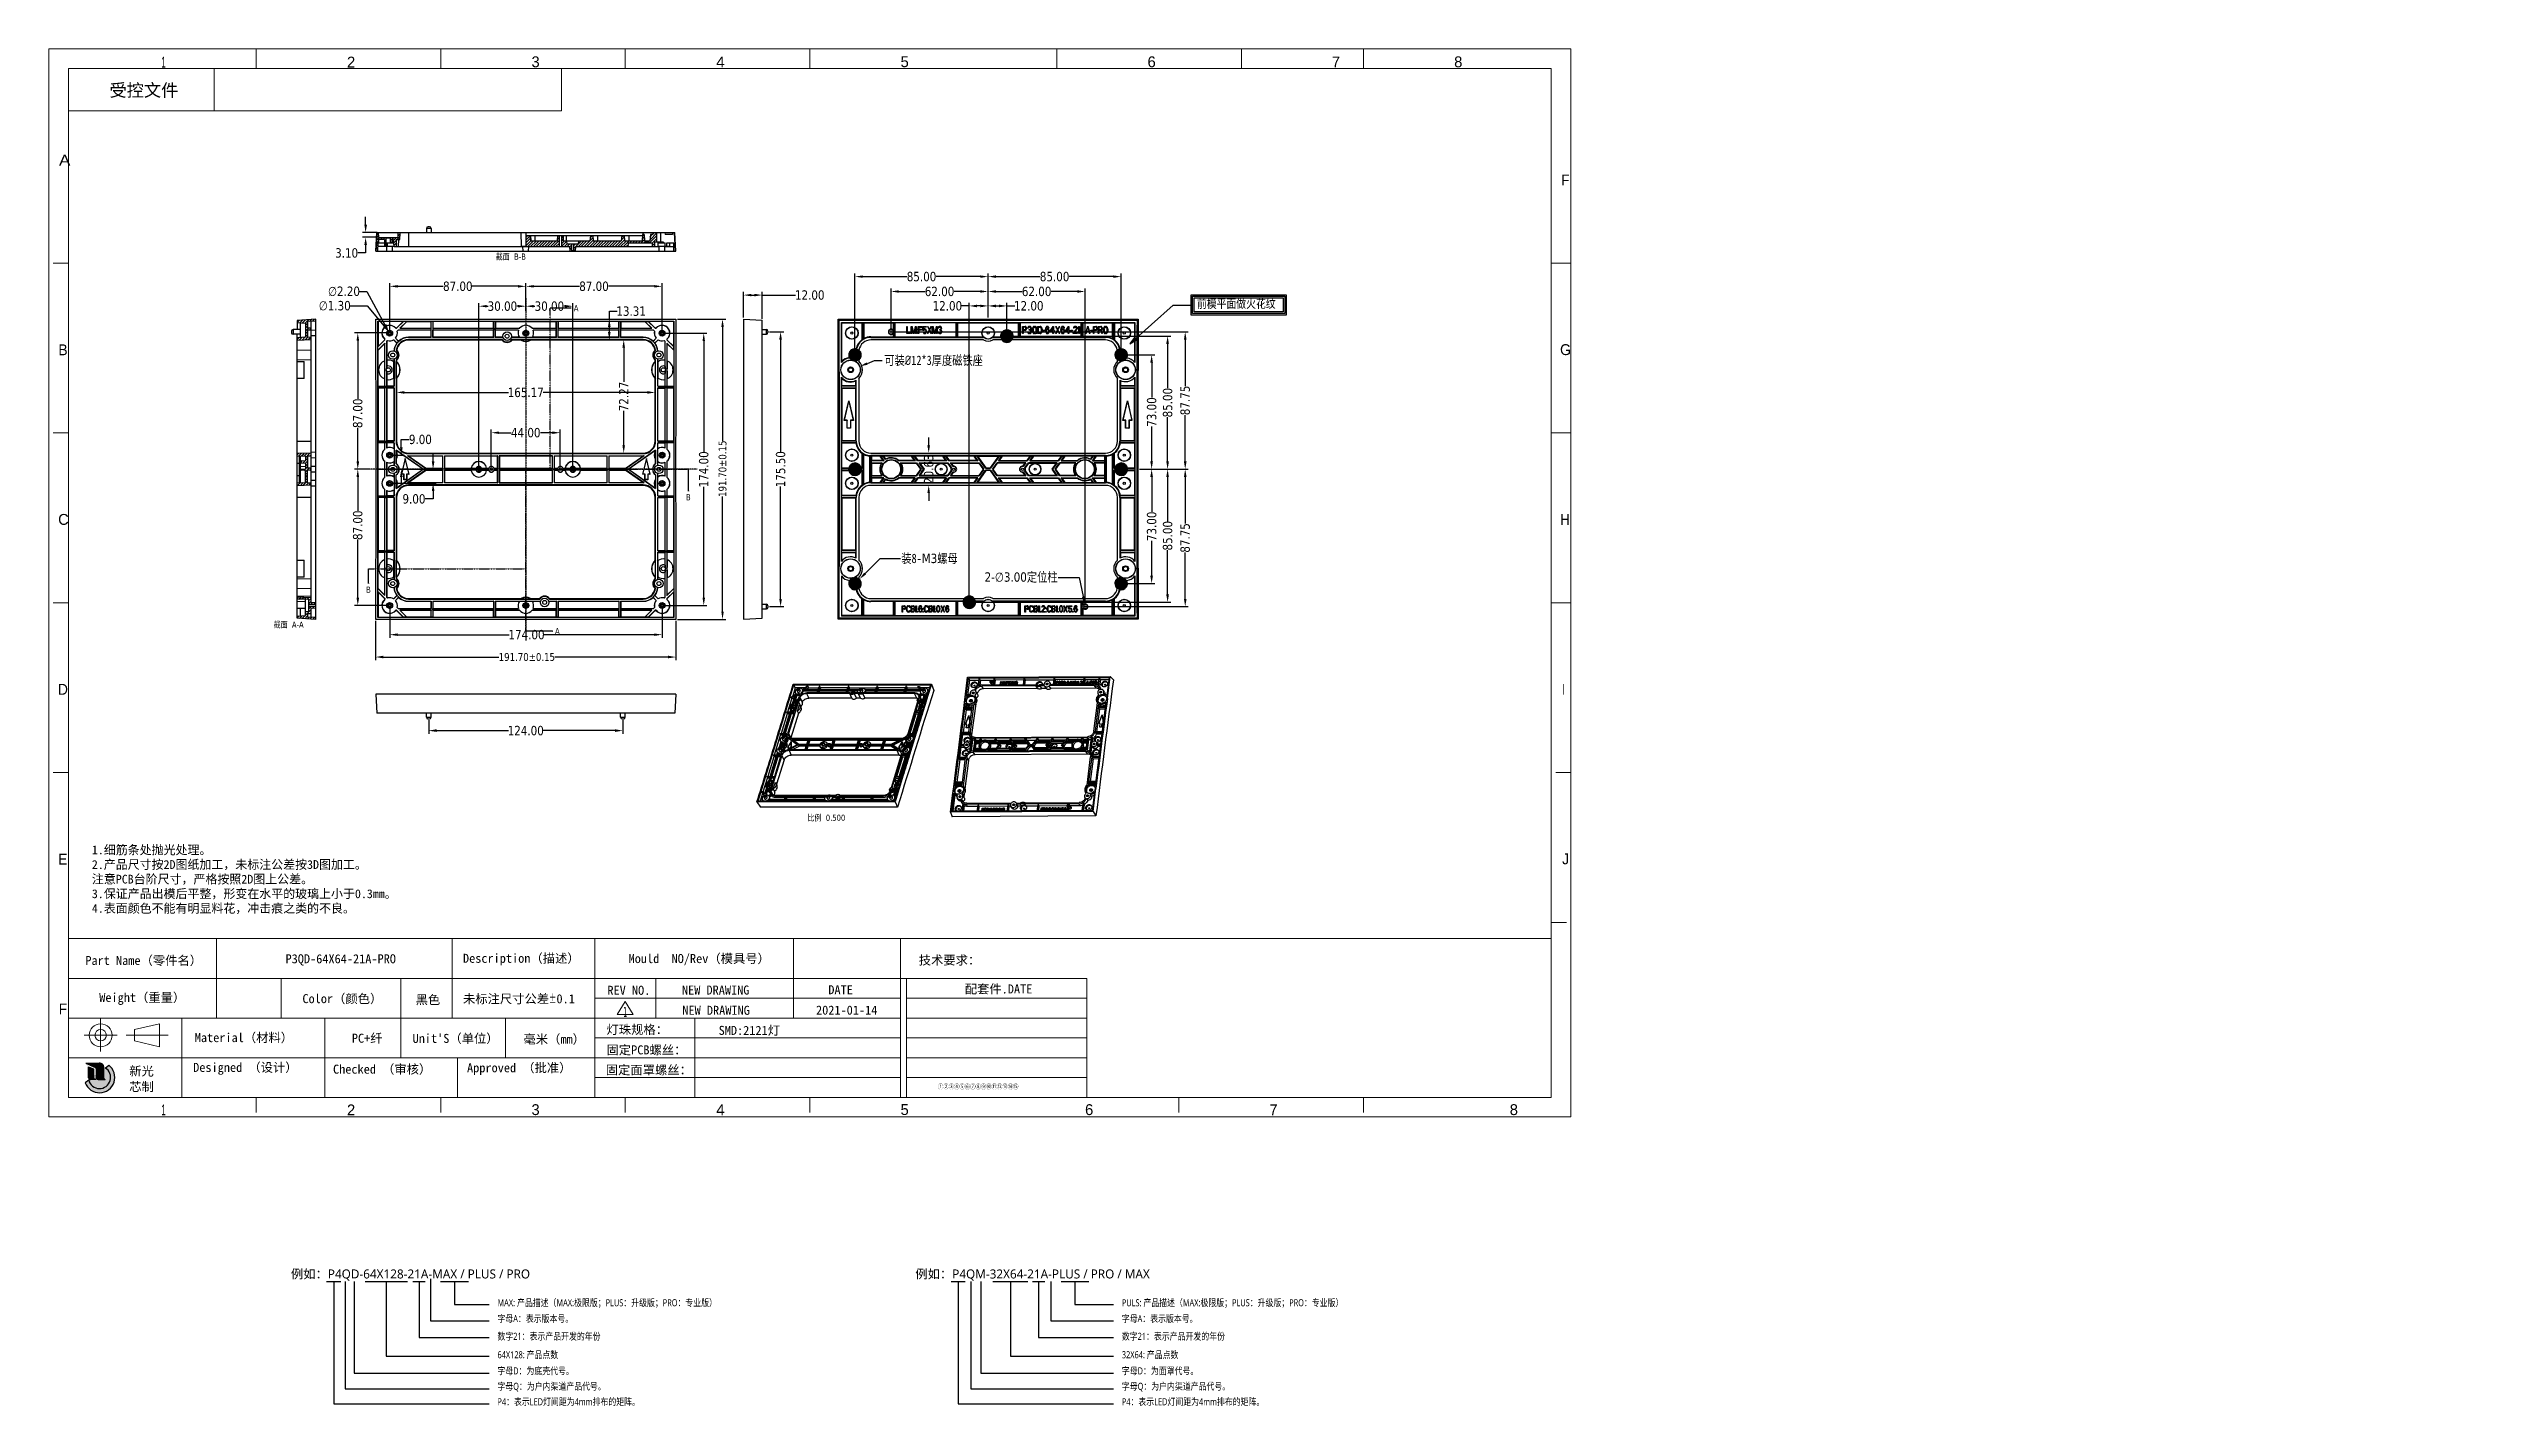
# Model space of a CAD drawing. Extents: x -1094 to 5067, y -562 to 305.
# Drawn here: x -366 to 1196, y -562 to 305 of the extents above; entities that cross this region are included whole.
import ezdxf

# ---------------------------------------------------------------- set-up
doc = ezdxf.new("R2010")
doc.units = 0
doc.header["$LTSCALE"] = 1.21
doc.header["$MEASUREMENT"] = 0
doc.header["$PDMODE"] = 3
doc.header["$PDSIZE"] = 0.3125
doc.linetypes.add('CENTER', pattern=[0.6, 0.375, -0.075, 0.075, -0.075])
doc.linetypes.add('PHANTOM', pattern=[0.8, 0.45, -0.05, 0.1, -0.05, 0.1, -0.05])
doc.layers.get('0').update_dxf_attribs({"linetype": 'CONTINUOUS'})
doc.layers.get('Defpoints').update_dxf_attribs({"linetype": 'CONTINUOUS'})
for name, color, linetype in [('02___PRT_ALL_AXES', 7, 'CONTINUOUS'), ('1', 7, 'CONTINUOUS'), ('DEFAULT_3', 7, 'PHANTOM')]:
    doc.layers.add(name, color=color, linetype=linetype)
doc.layers.add('40', color=7, linetype='CONTINUOUS', true_color=0xffffff)
doc.layers.add('轮廓线', color=7, linetype='CONTINUOUS', lineweight=30)
doc.styles.add('Arial', font='arial.ttf')
doc.styles.add('chinesef_fs', font='simplex.shx', dxfattribs={"bigfont": 'gbcbig.shx'})
doc.styles.add('GB_ENGINEERING', font='gbenor.shx', dxfattribs={"bigfont": 'gbcbig.shx'})
doc.styles.add('NX ANSI Symbols', font='NXANSISymbols.ttf')
doc.styles.get("Standard").update_dxf_attribs({"font": 'verdana.ttf', "width": 0.8})
doc.styles.add('Tahoma', font='tahoma.ttf')
doc.styles.add('仿宋', font='simfang.ttf')
doc.dimstyles.get("Standard").update_dxf_attribs({"dimtxt": 0.15625, "dimasz": 0.1875, "dimexe": 0.125, "dimexo": 0.0625, "dimgap": 0.09, "dimtad": 0, "dimtih": 1, "dimtoh": 1, "dimzin": 4, "dimdsep": 46, "dimtxsty": 'Standard', "dimblk": 'CLOSED', "dimblk1": 'CLOSED', "dimblk2": 'CLOSED', "dimcen": 0.09, "dimadec": 0, "dimazin": 1, "dimtp": 0.01, "dimtm": 0.01, "dimtfac": 1, "dimtofl": 0, "dimtmove": 0, "dimatfit": 3, "dimldrblk": 'CLOSED', "dimfxl": 0, "dimtolj": 1, "dimtzin": 4, "dimarcsym": 0})
pattern_1 = [(45, (-261.0153, -208.7757), (-0.8980256, 0.8980256), [])]

msp = doc.modelspace()

# ---------------------------------------------------------------- texts
at = {"color": 2, "linetype": 'Continuous', "char_height": 3.9688, "attachment_point": 3}
for s, insert, width in [('截面  B-B', (-61.813, 174.076), 22.225), ('截面  A-A', (-203.726, -61.018), 22.225), ('比例  0.500', (142.218, -184.336), 28.575)]:
    msp.add_mtext(s, dxfattribs=dict(at, insert=insert, width=width))
at = {"color": 7, "linetype": 'Continuous', "char_height": 3.969, "width": 3.175, "attachment_point": 1}
for s, insert in [('A', (-31.199, 141.188)), ('B', (40.453, 20.385)), ('B', (-163.877, -38.696)), ('A', (-43.197, -65.088))]:
    msp.add_mtext(s, dxfattribs=dict(at, insert=insert))
at = {"lineweight": 13, "insert": (201.391, -356.479), "char_height": 3.06, "width": 82.64609, "attachment_point": 1}
msp.add_mtext('{\\fCalibri|b0|i0|c134|p34;①②③④⑤⑥⑦⑧⑨⑩⑪⑫⑬⑭⑮}', dxfattribs=at)
at = {"char_height": 4.5, "attachment_point": 1}
for s, width, insert in [('{\\fMicrosoft YaHei|b0|i0|c134|p34;MAX: 产品描述（MAX:极限版；PLUS：升级版；PRO：专业版）}', 149.34311, (-79.97, -493.831)), ('{\\fMicrosoft YaHei|b0|i0|c134|p34;PULS: 产品描述（MAX:极限版；PLUS：升级版；PRO：专业版）}', 149.34311, (318.846, -493.831)), ('{\\fMicrosoft YaHei|b0|i0|c134|p34;数字21：表示产品开发的年份}', 114.45719, (-79.97, -515.282)), ('{\\fMicrosoft YaHei|b0|i0|c134|p34;字母A：表示版本号。}', 114.45719, (-79.97, -503.986)), ('{\\fMicrosoft YaHei|b0|i0|c134|p34;数字21：表示产品开发的年份}', 114.45719, (318.846, -515.282)), ('{\\fMicrosoft YaHei|b0|i0|c134|p34;字母A：表示版本号。}', 114.45719, (318.846, -503.986)), ('{\\fMicrosoft YaHei|b0|i0|c134|p34;64X128: 产品点数}', 114.45719, (-79.97, -527.039)), ('{\\fMicrosoft YaHei|b0|i0|c134|p34;32X64: 产品点数}', 114.45719, (318.846, -527.039)), ('{\\fMicrosoft YaHei|b0|i0|c134|p34;字母D：为底壳代号。}', 114.45719, (-79.97, -537.354)), ('{\\fMicrosoft YaHei|b0|i0|c134|p34;字母Q：为户内渠道产品代号。}', 114.45719, (-79.97, -547.223)), ('{\\fMicrosoft YaHei|b0|i0|c134|p34;字母D：为面罩代号。}', 114.45719, (318.846, -537.354)), ('{\\fMicrosoft YaHei|b0|i0|c134|p34;字母Q：为户内渠道产品代号。}', 114.45719, (318.846, -547.223)), ('{\\fMicrosoft YaHei|b0|i0|c0|p34;P4\\fMicrosoft YaHei|b0|i0|c134|p34;：表示LED灯间距为4mm排布的矩阵。}', 114.45719, (-79.97, -557.087)), ('{\\fMicrosoft YaHei|b0|i0|c0|p34;P4\\fMicrosoft YaHei|b0|i0|c134|p34;：表示LED灯间距为4mm排布的矩阵。}', 114.45719, (318.846, -557.087))]:
    msp.add_mtext_dynamic_manual_height_columns(s, width=width, gutter_width=1, heights=[0], dxfattribs=dict(at, insert=insert))
at = {"layer": '02___PRT_ALL_AXES', "color": 7, "linetype": 'ByBlock', "lineweight": -2, "insert": (-339.027, -204.07), "char_height": 5.6, "width": 227.76723, "attachment_point": 1, "style": 'GB_ENGINEERING'}
msp.add_mtext('{\\fFangSong|b0|i0|c134|p49;1.细筋条处抛光处理。\\P2.产品尺寸按2D图纸加工，未标注公差按3D图加工。\\P注意PCB台阶尺寸，严格按照2D图上公差。\\P3.保证产品出模后平整，形变在水平的玻璃上小于0.3mm。\\P4.表面颜色不能有明显料花，冲击痕之类的不良。}', dxfattribs=at)
at = {"layer": '1', "color": 7, "linetype": 'Continuous', "lineweight": 13, "attachment_point": 7}
for s, insert, char_height, line_spacing_factor, style in [('\\W0.5436;1', (-294.672, 292.863), 6.9395, 1.047437, 'Arial'), ('\\W0.9764;2', (-176.089, 292.863), 6.9395, 1.047437, 'Arial'), ('\\W0.9661;3', (-58.222, 292.925), 6.9395, 1.047437, 'Arial'), ('\\W1.0208;4', (59.716, 292.877), 6.9395, 1.047437, 'Arial'), ('\\W0.9779;5', (177.493, 292.984), 6.9395, 1.047437, 'Arial'), ('\\W0.9764;6', (335.247, 292.922), 6.9395, 1.047437, 'Arial'), ('\\W0.9543;7', (453.062, 292.922), 6.9395, 1.047437, 'Arial'), ('\\W0.9720;8', (531.097, 292.922), 6.9395, 1.047437, 'Arial'), ('受控文件', (-327.762, 273.423), 8.064, 1.150119, '仿宋'), ('\\W1.1241;A', (-360.031, 230.207), 6.9395, 1.047437, 'Arial'), ('\\W0.8947;F', (599.449, 217.519), 6.9395, 1.047437, 'Arial'), ('\\W0.9077;B', (-360.401, 109.089), 6.9395, 1.047437, 'Arial'), ('\\W0.9375;G', (598.732, 109.089), 6.9395, 1.047437, 'Arial'), ('\\W1.2417;', (890.812, 78.652), 4.9927, 1.194356, 'NX ANSI Symbols'), ('\\W1.7270; ', (725.698, 41.829), 4.1806, 0.903614, 'chinesef_fs'), ('\\W0.9715;C', (-360.58, 0.659), 6.9395, 1.047437, 'Arial'), ('\\W0.8626;H', (598.845, 0.659), 6.9395, 1.047437, 'Arial'), ('\\W0.9088;D', (-360.691, -107.771), 6.9395, 1.047437, 'Arial'), ('\\W0.4581;I', (600.334, -107.771), 6.9395, 1.047437, 'Arial'), ('\\W0.8969;E', (-360.455, -216.2), 6.9395, 1.047437, 'Arial'), ('\\W0.9240;J', (600.061, -216.141), 6.9395, 1.047437, 'Arial'), ('\\W1.0000;Part Name（零件名）', (-343.2, -281.099), 5.76, 1.150119, '仿宋'), ('P3QD-64X64-21A-PRO', (-215.339, -280.733), 5.76, 1.150119, '仿宋'), ('\\W1.0000;Description（描述）', (-102.003, -280.612), 5.76, 1.150119, '仿宋'), ('\\W1.0000;Mould  NO/Rev（模具号）', (3.808, -280.535), 5.76, 1.150119, '仿宋'), ('\\W1.0000;技术要求：', (189.114, -280.772), 5.76, 1.150119, '仿宋'), ('\\W1.0000;REV NO.', (-9.75, -299.497), 5.76, 1.150119, '仿宋'), ('\\W1.0000;NEW DRAWING', (37.869, -299.325), 5.76, 1.150119, '仿宋'), ('\\W1.0000;DATE', (131.351, -299.054), 5.76, 1.150119, '仿宋'), ('\\W1.0000;配套件.DATE', (218.52, -299.193), 5.76, 1.150119, '仿宋'), ('\\W0.8947;F', (-360.166, -311.942), 6.9395, 1.047437, 'Arial'), ('\\W1.0000;Weight（重量）', (-334.326, -305.894), 5.76, 1.150119, '仿宋'), ('\\W1.0000;Color（颜色）', (-204.543, -305.491), 5.76, 1.150119, '仿宋'), ('\\W1.0000;黑色', (-132.25, -306.07), 5.76, 1.150119, '仿宋'), ('\\W1.0000;未标注尺寸公差\\W0.5000;%%p\\W1.0000;0.1', (-101.983, -305.491), 5.76, 1.150119, '仿宋'), ('\\W0.5122;1', (0.404, -313.509), 6.3869, 0.999701, 'Tahoma'), ('\\W1.0000;NEW DRAWING', (38.116, -312.28), 5.76, 1.150119, '仿宋'), ('2021-01-14', (123.495, -312.156), 5.76, 1.150119, '仿宋'), ('\\W1.0000;Material（材料）', (-273.296, -330.375), 5.76, 1.150119, '仿宋'), ('\\W1.0000;PC+纤', (-172.98, -330.643), 5.76, 1.150119, '仿宋'), ("\\W1.0000;Unit'S（单位）", (-134.182, -330.884), 5.76, 1.150119, '仿宋'), ('\\W1.0000;毫米（mm）', (-63.334, -331.366), 5.76, 1.150119, '仿宋'), ('\\W1.0000;灯珠规格：', (-10.319, -325.1), 5.76, 1.150119, '仿宋'), ('SMD:2121灯', (61.301, -325.632), 5.76, 1.150119, '仿宋'), ('\\W1.0000;Designed （设计）', (-274.335, -350.533), 5.76, 1.150119, '仿宋'), ('\\W1.0000;Checked （审核）', (-184.997, -350.533), 5.76, 1.150119, '仿宋'), ('\\W1.0000;Approved （批准）', (-99.392, -350.533), 5.76, 1.150119, '仿宋'), ('\\W1.0000;固定面罩螺丝：', (-10.801, -350.885), 5.76, 1.150119, '仿宋'), ('\\W1.0000;固定PCB螺丝：', (-10.319, -338.113), 5.76, 1.150119, '仿宋'), ('\\W1.0000;芯制', (-315.171, -361.581), 5.76, 1.150119, '仿宋'), ('\\W1.0000;新光', (-315.171, -351.62), 5.76, 1.150119, '仿宋'), ('\\W0.5436;1', (-294.672, -376.383), 6.9395, 1.047437, 'Arial'), ('\\W0.9764;2', (-176.089, -376.383), 6.9395, 1.047437, 'Arial'), ('\\W0.9661;3', (-58.222, -376.322), 6.9395, 1.047437, 'Arial'), ('\\W1.0208;4', (59.716, -376.369), 6.9395, 1.047437, 'Arial'), ('\\W0.9779;5', (177.493, -376.263), 6.9395, 1.047437, 'Arial'), ('\\W0.9764;6', (295.345, -376.324), 6.9395, 1.047437, 'Arial'), ('\\W0.9543;7', (413.16, -376.324), 6.9395, 1.047437, 'Arial'), ('\\W0.9720;8', (566.608, -376.324), 6.9395, 1.047437, 'Arial'), ('{\\fMicrosoft YaHei|b0|i0|c134|p34;例如：\\fMicrosoft YaHei|b0|i0|c0|p34;P\\fMicrosoft YaHei|b0|i0|c134|p34;4\\fMicrosoft YaHei|b0|i0|c0|p34;QD-64X\\fMicrosoft YaHei|b0|i0|c134|p34;128\\fMicrosoft YaHei|b0|i0|c0|p34;-21A-\\fMicrosoft YaHei|b0|i0|c134|p34;MAX / PLUS / PRO}', (-211.883, -481.95), 5.76, 1.150119, '仿宋'), ('{\\fMicrosoft YaHei|b0|i0|c134|p34;例如：\\fMicrosoft YaHei|b0|i0|c0|p34;P\\fMicrosoft YaHei|b0|i0|c134|p34;4\\fMicrosoft YaHei|b0|i0|c0|p34;Q\\fMicrosoft YaHei|b0|i0|c134|p34;M\\fMicrosoft YaHei|b0|i0|c0|p34;-\\fMicrosoft YaHei|b0|i0|c134|p34;32\\fMicrosoft YaHei|b0|i0|c0|p34;X\\fMicrosoft YaHei|b0|i0|c134|p34;64\\fMicrosoft YaHei|b0|i0|c0|p34;-21A-\\fMicrosoft YaHei|b0|i0|c134|p34;PLUS / PRO / MAX }', (186.932, -481.95), 5.76, 1.150119, '仿宋')]:
    msp.add_mtext(s, dxfattribs=dict(at, insert=insert, char_height=char_height, line_spacing_factor=line_spacing_factor, style=style))
at = {"layer": '40', "color": 7, "linetype": 'Continuous', "lineweight": 13, "attachment_point": 7}
for s, insert, char_height, line_spacing_factor, style in [('\\W1.2417;', (101.163, 80.35), 4.9927, 1.194356, 'NX ANSI Symbols'), ('\\W1.2417;', (101.163, 80.35), 4.9927, 1.194356, 'NX ANSI Symbols'), ('\\W1.2417;', (1182.763, 78.75), 4.9927, 1.194356, 'NX ANSI Symbols'), ('\\W1.2417;', (1182.763, 78.75), 4.9927, 1.194356, 'NX ANSI Symbols'), ('\\W1.2417;', (98.763, 77.95), 4.9927, 1.194356, 'NX ANSI Symbols'), ('\\W1.2417;', (98.763, 77.95), 4.9927, 1.194356, 'NX ANSI Symbols'), ('\\W1.2417;', (1195.963, 77.55), 4.9927, 1.194356, 'NX ANSI Symbols'), ('\\W1.2417;', (1195.963, 77.55), 4.9927, 1.194356, 'NX ANSI Symbols'), ('\\W1.7270; ', (-42.343, 48.724), 5.919, 0.903614, 'chinesef_fs'), ('\\W1.7270; ', (-42.343, 48.724), 5.919, 0.903614, 'chinesef_fs'), ('\\W1.7270; ', (1039.257, 47.124), 5.919, 0.903614, 'chinesef_fs'), ('\\W1.7270; ', (1039.257, 47.124), 5.919, 0.903614, 'chinesef_fs'), ('\\W1.7270; ', (-44.743, 46.324), 5.919, 0.903614, 'chinesef_fs'), ('\\W1.7270; ', (-44.743, 46.324), 5.919, 0.903614, 'chinesef_fs'), ('\\W1.7270; ', (1052.457, 45.924), 5.919, 0.903614, 'chinesef_fs'), ('\\W1.7270; ', (1052.457, 45.924), 5.919, 0.903614, 'chinesef_fs'), ('\\W1.2417;', (820.951, -213.214), 4.9927, 1.194356, 'NX ANSI Symbols'), ('\\W1.2417;', (820.951, -213.214), 4.9927, 1.194356, 'NX ANSI Symbols'), ('\\W1.7270; ', (677.445, -244.84), 5.919, 0.903614, 'chinesef_fs'), ('\\W1.7270; ', (677.445, -244.84), 5.919, 0.903614, 'chinesef_fs')]:
    msp.add_mtext(s, dxfattribs=dict(at, insert=insert, char_height=char_height, line_spacing_factor=line_spacing_factor, style=style))
at = {"layer": '轮廓线', "insert": (366.803, 145.031), "char_height": 5.76, "attachment_point": 1}
msp.add_mtext_dynamic_manual_height_columns('{\\fSimSun|b0|i0|c134|p2;前模平面做火花纹}', width=65.53764, gutter_width=1, heights=[0], dxfattribs=at)

# ---------------------------------------------------------------- blocks, each defined once
blk = doc.blocks.new('*D2')
at = {"layer": 'Defpoints', "color": 0, "transparency": 16777216}
for p in [(-157.8, -59.6), (34, -59.6), (34, -83.7)]:
    blk.add_point(p, dxfattribs=at)
at = {"layer": '轮廓线', "color": 0, "lineweight": -2, "transparency": 16777216}
for p, q in [((-157.8, -60.6), (-157.8, -85.7)), ((34, -60.6), (34, -85.7)), ((-152.8, -83.7), (-79, -83.7)), ((29, -83.7), (-43.4, -83.7))]:
    blk.add_line(p, q, dxfattribs=at)
at = {"layer": '轮廓线', "color": 0, "transparency": 16777216}
for points in [[(-152.8, -82.8), (-152.8, -84.5), (-157.8, -83.7)], [(29, -82.8), (29, -84.5), (34, -83.7)]]:
    blk.add_solid(points, dxfattribs=at)
at = {"layer": '轮廓线', "color": 0, "transparency": 16777216, "insert": (-61.2, -83.7), "char_height": 5, "attachment_point": 5}
blk.add_mtext('\\A1;191.70%%P0.15', dxfattribs=at)
blk = doc.blocks.new('*D3')
at = {"layer": 'Defpoints', "color": 0, "transparency": 16777216}
for p in [(34, 132.2), (63.8, 132.2), (34, -59.6)]:
    blk.add_point(p, dxfattribs=at)
at = {"layer": '轮廓线', "color": 0, "lineweight": -2, "transparency": 16777216}
for p, q in [((35, 132.2), (65.8, 132.2)), ((63.8, 127.2), (63.8, 54.3)), ((63.8, -54.6), (63.8, 18.8)), ((35, -59.6), (65.8, -59.6))]:
    blk.add_line(p, q, dxfattribs=at)
at = {"layer": '轮廓线', "color": 0, "transparency": 16777216}
for points in [[(63, 127.2), (64.6, 127.2), (63.8, 132.2)], [(63, -54.6), (64.6, -54.6), (63.8, -59.6)]]:
    blk.add_solid(points, dxfattribs=at)
at = {"layer": '轮廓线', "color": 0, "transparency": 16777216, "insert": (63.8, 36.6), "char_height": 5, "attachment_point": 5, "rotation": 90}
blk.add_mtext('\\A1;191.70%%P0.15', dxfattribs=at)
blk = doc.blocks.new('*D4')
at = {"layer": 'Defpoints', "color": 0, "transparency": 16777216}
for p in [(-169.2, 123.3), (-148.9, 123.3), (-161, 36.3)]:
    blk.add_point(p, dxfattribs=at)
at = {"layer": '轮廓线', "color": 0, "lineweight": -2, "transparency": 16777216}
for p, q in [((-149.9, 123.3), (-171.2, 123.3)), ((-169.2, 118.3), (-169.2, 81.3)), ((-169.2, 41.3), (-169.2, 62.8)), ((-162, 36.3), (-171.2, 36.3))]:
    blk.add_line(p, q, dxfattribs=at)
at = {"layer": '轮廓线', "color": 0, "transparency": 16777216}
for points in [[(-170, 118.3), (-168.3, 118.3), (-169.2, 123.3)], [(-170, 41.3), (-168.3, 41.3), (-169.2, 36.3)]]:
    blk.add_solid(points, dxfattribs=at)
at = {"layer": '轮廓线', "color": 0, "transparency": 16777216, "insert": (-169.2, 72), "char_height": 6, "attachment_point": 5, "rotation": 90}
blk.add_mtext('\\A1;87.00', dxfattribs=at)
blk = doc.blocks.new('*D5')
at = {"layer": 'Defpoints', "color": 0, "transparency": 16777216}
for p in [(-161, 36.3), (-169.2, -50.7), (-148.9, -50.7)]:
    blk.add_point(p, dxfattribs=at)
at = {"layer": '轮廓线', "color": 0, "lineweight": -2, "transparency": 16777216}
for p, q in [((-162, 36.3), (-171.2, 36.3)), ((-169.2, 31.3), (-169.2, 9.8)), ((-169.2, -45.7), (-169.2, -8.7)), ((-149.9, -50.7), (-171.2, -50.7))]:
    blk.add_line(p, q, dxfattribs=at)
at = {"layer": '轮廓线', "color": 0, "transparency": 16777216}
for points in [[(-170, 31.3), (-168.3, 31.3), (-169.2, 36.3)], [(-170, -45.7), (-168.3, -45.7), (-169.2, -50.7)]]:
    blk.add_solid(points, dxfattribs=at)
at = {"layer": '轮廓线', "color": 0, "transparency": 16777216, "insert": (-169.2, 0.5), "char_height": 6, "attachment_point": 5, "rotation": 90}
blk.add_mtext('\\A1;87.00', dxfattribs=at)
blk = doc.blocks.new('*D6')
at = {"layer": 'Defpoints', "color": 0, "transparency": 16777216}
for p in [(-149.2, 123.8), (-148.4, 122.8)]:
    blk.add_point(p, dxfattribs=at)
at = {"layer": '轮廓线', "color": 0, "lineweight": -2, "transparency": 16777216}
for p, q in [((-174.1, 140.7), (-163.2, 140.7)), ((-163.2, 140.7), (-152.4, 127.6))]:
    blk.add_line(p, q, dxfattribs=at)
at = {"layer": '轮廓线', "color": 0, "transparency": 16777216}
blk.add_solid([(-151.7, 128.1), (-153, 127.1), (-149.2, 123.8)], dxfattribs=at)
at = {"layer": '轮廓线', "color": 0, "transparency": 16777216, "insert": (-183.9, 140.7), "char_height": 6, "attachment_point": 5}
blk.add_mtext('\\A1;∅1.30', dxfattribs=at)
blk = doc.blocks.new('*D7')
at = {"layer": 'Defpoints', "color": 0, "transparency": 16777216}
for p in [(-149.4, 124.2), (-148.3, 122.3)]:
    blk.add_point(p, dxfattribs=at)
at = {"layer": '轮廓线', "color": 0, "lineweight": -2, "transparency": 16777216}
for p, q in [((-168.3, 149.9), (-163.3, 149.9)), ((-163.3, 149.9), (-151.8, 128.6))]:
    blk.add_line(p, q, dxfattribs=at)
at = {"layer": '轮廓线', "color": 0, "transparency": 16777216}
blk.add_solid([(-151, 129), (-152.5, 128.2), (-149.4, 124.2)], dxfattribs=at)
at = {"layer": '轮廓线', "color": 0, "transparency": 16777216, "insert": (-178, 149.9), "char_height": 6, "attachment_point": 5}
blk.add_mtext('\\A1;∅2.20', dxfattribs=at)
blk = doc.blocks.new('*D8')
at = {"layer": 'Defpoints', "color": 0, "transparency": 16777216}
for p in [(-39.9, 59.6), (-83.9, 36.3), (-39.9, 36.3)]:
    blk.add_point(p, dxfattribs=at)
at = {"layer": '轮廓线', "color": 0, "lineweight": -2, "transparency": 16777216}
for p, q in [((-83.9, 37.3), (-83.9, 61.6)), ((-78.9, 59.6), (-71.2, 59.6)), ((-44.9, 59.6), (-52.5, 59.6)), ((-39.9, 37.3), (-39.9, 61.6))]:
    blk.add_line(p, q, dxfattribs=at)
at = {"layer": '轮廓线', "color": 0, "transparency": 16777216}
for points in [[(-78.9, 60.4), (-78.9, 58.8), (-83.9, 59.6)], [(-44.9, 60.4), (-44.9, 58.8), (-39.9, 59.6)]]:
    blk.add_solid(points, dxfattribs=at)
at = {"layer": '轮廓线', "color": 0, "transparency": 16777216, "insert": (-61.9, 59.6), "char_height": 6, "attachment_point": 5}
blk.add_mtext('\\A1;44.00', dxfattribs=at)
blk = doc.blocks.new('*D9')
at = {"layer": 'Defpoints', "color": 0, "transparency": 16777216}
for p in [(77.2, 147.5), (77.2, 132.2), (89.2, 131.4)]:
    blk.add_point(p, dxfattribs=at)
at = {"layer": '轮廓线', "color": 0, "lineweight": -2, "transparency": 16777216}
for p, q in [((77.2, 133.2), (77.2, 149.5)), ((82.2, 147.5), (84.2, 147.5)), ((89.2, 132.4), (89.2, 149.5)), ((89.2, 147.5), (110.5, 147.5))]:
    blk.add_line(p, q, dxfattribs=at)
at = {"layer": '轮廓线', "color": 0, "transparency": 16777216}
for points in [[(82.2, 148.3), (82.2, 146.7), (77.2, 147.5)], [(84.2, 148.3), (84.2, 146.7), (89.2, 147.5)]]:
    blk.add_solid(points, dxfattribs=at)
at = {"layer": '轮廓线', "color": 0, "transparency": 16777216, "insert": (119.5, 147.5), "char_height": 6, "width": 97.775, "attachment_point": 5}
blk.add_mtext('\\A1;12.00', dxfattribs=at)
blk = doc.blocks.new('*D10')
at = {"layer": 'Defpoints', "color": 0, "transparency": 16777216}
for p in [(-123.9, -123.1), (0.1, -123.1), (0.1, -130.7)]:
    blk.add_point(p, dxfattribs=at)
at = {"layer": '轮廓线', "color": 0, "lineweight": -2, "transparency": 16777216}
for p, q in [((-123.9, -124.1), (-123.9, -132.7)), ((0.1, -124.1), (0.1, -132.7)), ((-118.9, -130.7), (-73, -130.7)), ((-4.9, -130.7), (-50.7, -130.7))]:
    blk.add_line(p, q, dxfattribs=at)
at = {"layer": '轮廓线', "color": 0, "transparency": 16777216}
for points in [[(-118.9, -129.8), (-118.9, -131.5), (-123.9, -130.7)], [(-4.9, -129.8), (-4.9, -131.5), (0.1, -130.7)]]:
    blk.add_solid(points, dxfattribs=at)
at = {"layer": '轮廓线', "color": 0, "transparency": 16777216, "insert": (-61.9, -130.7), "char_height": 6, "attachment_point": 5}
blk.add_mtext('\\A1;124.00', dxfattribs=at)
blk = doc.blocks.new('*D11')
at = {"layer": 'Defpoints', "color": 0, "transparency": 16777216}
for p in [(92.8, 124), (92.8, -51.5), (100.9, -51.5)]:
    blk.add_point(p, dxfattribs=at)
at = {"layer": '轮廓线', "color": 0, "lineweight": -2, "transparency": 16777216}
for p, q in [((93.8, 124), (102.9, 124)), ((100.9, 119), (100.9, 47.4)), ((100.9, -46.5), (100.9, 25.2)), ((93.8, -51.5), (102.9, -51.5))]:
    blk.add_line(p, q, dxfattribs=at)
at = {"layer": '轮廓线', "color": 0, "transparency": 16777216}
for points in [[(100, 119), (101.7, 119), (100.9, 124)], [(100, -46.5), (101.7, -46.5), (100.9, -51.5)]]:
    blk.add_solid(points, dxfattribs=at)
at = {"layer": '轮廓线', "color": 0, "transparency": 16777216, "insert": (100.9, 36.3), "char_height": 6, "attachment_point": 5, "rotation": 90}
blk.add_mtext('\\A1;175.50', dxfattribs=at)
blk = doc.blocks.new('*D12')
at = {"layer": 'Defpoints', "color": 0, "transparency": 16777216}
for p in [(139.9, 97.6), (151.4, 102)]:
    blk.add_point(p, dxfattribs=at)
at = {"layer": '轮廓线', "color": 0, "lineweight": -2, "transparency": 16777216}
for p, q in [((160.7, 105.5), (156.1, 103.7)), ((165.7, 105.5), (160.7, 105.5))]:
    blk.add_line(p, q, dxfattribs=at)
at = {"layer": '轮廓线', "color": 0, "transparency": 16777216}
blk.add_solid([(155.8, 104.5), (156.4, 103), (151.4, 102)], dxfattribs=at)
at = {"layer": '轮廓线', "color": 0, "transparency": 16777216, "insert": (198.6, 105.5), "char_height": 6, "attachment_point": 5}
blk.add_mtext('\\A1;{\\fSimSun|b0|i0|c134|p2;可装\\fISOCPEUR|b0|i0|c0|p34;%%C\\fSimSun|b0|i0|c134|p2;12*3厚度磁铁座}', dxfattribs=at)
blk = doc.blocks.new('*D13')
at = {"layer": 'Defpoints', "color": 0, "transparency": 16777216}
for p in [(233.4, 132.2), (245.4, 140.6), (245.4, 121.3)]:
    blk.add_point(p, dxfattribs=at)
at = {"layer": '轮廓线', "color": 0, "lineweight": -2, "transparency": 16777216}
for p, q in [((233.4, 133.2), (233.4, 142.6)), ((245.4, 122.3), (245.4, 142.6)), ((238.4, 140.6), (240.4, 140.6)), ((245.4, 140.6), (250.4, 140.6))]:
    blk.add_line(p, q, dxfattribs=at)
at = {"layer": '轮廓线', "color": 0, "transparency": 16777216}
for points in [[(238.4, 141.4), (238.4, 139.7), (233.4, 140.6)], [(240.4, 141.4), (240.4, 139.7), (245.4, 140.6)]]:
    blk.add_solid(points, dxfattribs=at)
at = {"layer": '轮廓线', "color": 0, "transparency": 16777216, "insert": (259.4, 140.6), "char_height": 6, "attachment_point": 5}
blk.add_mtext('\\A1;12.00', dxfattribs=at)
blk = doc.blocks.new('*D14')
at = {"layer": 'Defpoints', "color": 0, "transparency": 16777216}
for p in [(221.4, 140.6), (233.4, 135.3), (221.4, -48.7)]:
    blk.add_point(p, dxfattribs=at)
at = {"layer": '轮廓线', "color": 0, "lineweight": -2, "transparency": 16777216}
for p, q in [((221.4, -47.7), (221.4, 142.6)), ((233.4, 136.3), (233.4, 142.6)), ((221.4, 140.6), (216.4, 140.6)), ((228.4, 140.6), (226.4, 140.6))]:
    blk.add_line(p, q, dxfattribs=at)
at = {"layer": '轮廓线', "color": 0, "transparency": 16777216}
for points in [[(226.4, 141.4), (226.4, 139.7), (221.4, 140.6)], [(228.4, 141.4), (228.4, 139.7), (233.4, 140.6)]]:
    blk.add_solid(points, dxfattribs=at)
at = {"layer": '轮廓线', "color": 0, "transparency": 16777216, "insert": (207.4, 140.6), "char_height": 6, "attachment_point": 5}
blk.add_mtext('\\A1;12.00', dxfattribs=at)
blk = doc.blocks.new('*D15')
at = {"layer": 'Defpoints', "color": 0, "transparency": 16777216}
for p in [(171.4, 149.8), (233.4, 135.3), (171.4, 124)]:
    blk.add_point(p, dxfattribs=at)
at = {"layer": '轮廓线', "color": 0, "lineweight": -2, "transparency": 16777216}
for p, q in [((171.4, 125), (171.4, 151.8)), ((176.4, 149.8), (193.2, 149.8)), ((228.4, 149.8), (211.7, 149.8)), ((233.4, 136.3), (233.4, 151.8))]:
    blk.add_line(p, q, dxfattribs=at)
at = {"layer": '轮廓线', "color": 0, "transparency": 16777216}
for points in [[(176.4, 150.6), (176.4, 149), (171.4, 149.8)], [(228.4, 150.6), (228.4, 149), (233.4, 149.8)]]:
    blk.add_solid(points, dxfattribs=at)
at = {"layer": '轮廓线', "color": 0, "transparency": 16777216, "insert": (202.4, 149.8), "char_height": 6, "attachment_point": 5}
blk.add_mtext('\\A1;62.00', dxfattribs=at)
blk = doc.blocks.new('*D16')
at = {"layer": 'Defpoints', "color": 0, "transparency": 16777216}
for p in [(148.4, 159.3), (233.4, 144), (148.4, 109.3)]:
    blk.add_point(p, dxfattribs=at)
at = {"layer": '轮廓线', "color": 0, "lineweight": -2, "transparency": 16777216}
for p, q in [((148.4, 110.3), (148.4, 161.3)), ((153.4, 159.3), (181.7, 159.3)), ((228.4, 159.3), (200.2, 159.3)), ((233.4, 145), (233.4, 161.3))]:
    blk.add_line(p, q, dxfattribs=at)
at = {"layer": '轮廓线', "color": 0, "transparency": 16777216}
for points in [[(153.4, 160.1), (153.4, 158.5), (148.4, 159.3)], [(228.4, 160.1), (228.4, 158.5), (233.4, 159.3)]]:
    blk.add_solid(points, dxfattribs=at)
at = {"layer": '轮廓线', "color": 0, "transparency": 16777216, "insert": (190.9, 159.3), "char_height": 6, "attachment_point": 5}
blk.add_mtext('\\A1;85.00', dxfattribs=at)
blk = doc.blocks.new('*D17')
at = {"layer": 'Defpoints', "color": 0, "transparency": 16777216}
for p in [(233.4, 144), (295.4, 149.8), (295.4, -51.5)]:
    blk.add_point(p, dxfattribs=at)
at = {"layer": '轮廓线', "color": 0, "lineweight": -2, "transparency": 16777216}
for p, q in [((233.4, 145), (233.4, 151.8)), ((238.4, 149.8), (255.2, 149.8)), ((290.4, 149.8), (273.7, 149.8)), ((295.4, -50.5), (295.4, 151.8))]:
    blk.add_line(p, q, dxfattribs=at)
at = {"layer": '轮廓线', "color": 0, "transparency": 16777216}
for points in [[(238.4, 150.6), (238.4, 149), (233.4, 149.8)], [(290.4, 150.6), (290.4, 149), (295.4, 149.8)]]:
    blk.add_solid(points, dxfattribs=at)
at = {"layer": '轮廓线', "color": 0, "transparency": 16777216, "insert": (264.4, 149.8), "char_height": 6, "attachment_point": 5}
blk.add_mtext('\\A1;62.00', dxfattribs=at)
blk = doc.blocks.new('*D18')
at = {"layer": 'Defpoints', "color": 0, "transparency": 16777216}
for p in [(318.4, 159.3), (233.4, 153.2), (318.4, 109.3)]:
    blk.add_point(p, dxfattribs=at)
at = {"layer": '轮廓线', "color": 0, "lineweight": -2, "transparency": 16777216}
for p, q in [((233.4, 154.2), (233.4, 161.3)), ((238.4, 159.3), (266.7, 159.3)), ((313.4, 159.3), (285.2, 159.3)), ((318.4, 110.3), (318.4, 161.3))]:
    blk.add_line(p, q, dxfattribs=at)
at = {"layer": '轮廓线', "color": 0, "transparency": 16777216}
for points in [[(238.4, 160.1), (238.4, 158.5), (233.4, 159.3)], [(313.4, 160.1), (313.4, 158.5), (318.4, 159.3)]]:
    blk.add_solid(points, dxfattribs=at)
at = {"layer": '轮廓线', "color": 0, "transparency": 16777216, "insert": (275.9, 159.3), "char_height": 6, "attachment_point": 5}
blk.add_mtext('\\A1;85.00', dxfattribs=at)
blk = doc.blocks.new('*D19')
at = {"layer": 'Defpoints', "color": 0, "transparency": 16777216}
for p in [(318.4, 109.3), (337.9, 109.3), (329.1, 36.3)]:
    blk.add_point(p, dxfattribs=at)
at = {"layer": '轮廓线', "color": 0, "lineweight": -2, "transparency": 16777216}
for p, q in [((319.4, 109.3), (339.9, 109.3)), ((337.9, 104.3), (337.9, 82)), ((337.9, 41.3), (337.9, 63.6)), ((330.1, 36.3), (339.9, 36.3))]:
    blk.add_line(p, q, dxfattribs=at)
at = {"layer": '轮廓线', "color": 0, "transparency": 16777216}
for points in [[(337, 104.3), (338.7, 104.3), (337.9, 109.3)], [(337, 41.3), (338.7, 41.3), (337.9, 36.3)]]:
    blk.add_solid(points, dxfattribs=at)
at = {"layer": '轮廓线', "color": 0, "transparency": 16777216, "insert": (337.9, 72.8), "char_height": 6, "attachment_point": 5, "rotation": 90}
blk.add_mtext('\\A1;73.00', dxfattribs=at)
blk = doc.blocks.new('*D20')
at = {"layer": 'Defpoints', "color": 0, "transparency": 16777216}
for p in [(245.4, 121.3), (348.1, 121.3), (332.6, 36.3)]:
    blk.add_point(p, dxfattribs=at)
at = {"layer": '轮廓线', "color": 0, "lineweight": -2, "transparency": 16777216}
for p, q in [((246.4, 121.3), (350.1, 121.3)), ((348.1, 116.3), (348.1, 88)), ((348.1, 41.3), (348.1, 69.5)), ((333.6, 36.3), (350.1, 36.3))]:
    blk.add_line(p, q, dxfattribs=at)
at = {"layer": '轮廓线', "color": 0, "transparency": 16777216}
for points in [[(347.2, 116.3), (348.9, 116.3), (348.1, 121.3)], [(347.2, 41.3), (348.9, 41.3), (348.1, 36.3)]]:
    blk.add_solid(points, dxfattribs=at)
at = {"layer": '轮廓线', "color": 0, "transparency": 16777216, "insert": (348.1, 78.8), "char_height": 6, "attachment_point": 5, "rotation": 90}
blk.add_mtext('\\A1;85.00', dxfattribs=at)
blk = doc.blocks.new('*D21')
at = {"layer": 'Defpoints', "color": 0, "transparency": 16777216}
for p in [(171.4, 124), (359.3, 124), (341.8, 36.3)]:
    blk.add_point(p, dxfattribs=at)
at = {"layer": '轮廓线', "color": 0, "lineweight": -2, "transparency": 16777216}
for p, q in [((172.4, 124), (361.3, 124)), ((359.3, 119), (359.3, 89.4)), ((359.3, 41.3), (359.3, 70.9)), ((342.8, 36.3), (361.3, 36.3))]:
    blk.add_line(p, q, dxfattribs=at)
at = {"layer": '轮廓线', "color": 0, "transparency": 16777216}
for points in [[(358.5, 119), (360.2, 119), (359.3, 124)], [(358.5, 41.3), (360.2, 41.3), (359.3, 36.3)]]:
    blk.add_solid(points, dxfattribs=at)
at = {"layer": '轮廓线', "color": 0, "transparency": 16777216, "insert": (359.3, 80.2), "char_height": 6, "attachment_point": 5, "rotation": 90}
blk.add_mtext('\\A1;87.75', dxfattribs=at)
blk = doc.blocks.new('*D22')
at = {"layer": 'Defpoints', "color": 0, "transparency": 16777216}
for p in [(295.1, -50), (295.7, -52.9)]:
    blk.add_point(p, dxfattribs=at)
at = {"layer": '轮廓线', "color": 0, "lineweight": -2, "transparency": 16777216}
for p, q in [((278.1, -32.9), (291.5, -32.9)), ((291.5, -32.9), (294.1, -45.1))]:
    blk.add_line(p, q, dxfattribs=at)
at = {"layer": '轮廓线', "color": 0, "transparency": 16777216}
blk.add_solid([(294.9, -44.9), (293.3, -45.3), (295.1, -50)], dxfattribs=at)
at = {"layer": '轮廓线', "color": 0, "transparency": 16777216, "insert": (254.5, -32.9), "char_height": 6, "attachment_point": 5}
blk.add_mtext('\\A1;2-∅3.00{\\fSimSun|b0|i0|c134|p2;定位柱}', dxfattribs=at)
blk = doc.blocks.new('*D23')
at = {"layer": 'Defpoints', "color": 0, "transparency": 16777216}
for p in [(329.1, 36.3), (318.4, -36.7), (337.9, -36.7)]:
    blk.add_point(p, dxfattribs=at)
at = {"layer": '轮廓线', "color": 0, "lineweight": -2, "transparency": 16777216}
for p, q in [((330.1, 36.3), (339.9, 36.3)), ((337.9, 31.3), (337.9, 9)), ((337.9, -31.7), (337.9, -9.4)), ((319.4, -36.7), (339.9, -36.7))]:
    blk.add_line(p, q, dxfattribs=at)
at = {"layer": '轮廓线', "color": 0, "transparency": 16777216}
for points in [[(337, 31.3), (338.7, 31.3), (337.9, 36.3)], [(337, -31.7), (338.7, -31.7), (337.9, -36.7)]]:
    blk.add_solid(points, dxfattribs=at)
at = {"layer": '轮廓线', "color": 0, "transparency": 16777216, "insert": (337.9, -0.2), "char_height": 6, "attachment_point": 5, "rotation": 90}
blk.add_mtext('\\A1;73.00', dxfattribs=at)
blk = doc.blocks.new('*D24')
at = {"layer": 'Defpoints', "color": 0, "transparency": 16777216}
for p in [(332.6, 36.3), (221.4, -48.7), (348.1, -48.7)]:
    blk.add_point(p, dxfattribs=at)
at = {"layer": '轮廓线', "color": 0, "lineweight": -2, "transparency": 16777216}
for p, q in [((333.6, 36.3), (350.1, 36.3)), ((348.1, 31.3), (348.1, 3)), ((348.1, -43.7), (348.1, -15.5)), ((222.4, -48.7), (350.1, -48.7))]:
    blk.add_line(p, q, dxfattribs=at)
at = {"layer": '轮廓线', "color": 0, "transparency": 16777216}
for points in [[(347.2, 31.3), (348.9, 31.3), (348.1, 36.3)], [(347.2, -43.7), (348.9, -43.7), (348.1, -48.7)]]:
    blk.add_solid(points, dxfattribs=at)
at = {"layer": '轮廓线', "color": 0, "transparency": 16777216, "insert": (348.1, -6.2), "char_height": 6, "attachment_point": 5, "rotation": 90}
blk.add_mtext('\\A1;85.00', dxfattribs=at)
blk = doc.blocks.new('*D25')
at = {"layer": 'Defpoints', "color": 0, "transparency": 16777216}
for p in [(341.8, 36.3), (295.4, -51.5), (359.3, -51.5)]:
    blk.add_point(p, dxfattribs=at)
at = {"layer": '轮廓线', "color": 0, "lineweight": -2, "transparency": 16777216}
for p, q in [((342.8, 36.3), (361.3, 36.3)), ((359.3, 31.3), (359.3, 1.7)), ((359.3, -46.5), (359.3, -16.9)), ((296.4, -51.5), (361.3, -51.5))]:
    blk.add_line(p, q, dxfattribs=at)
at = {"layer": '轮廓线', "color": 0, "transparency": 16777216}
for points in [[(358.5, 31.3), (360.2, 31.3), (359.3, 36.3)], [(358.5, -46.5), (360.2, -46.5), (359.3, -51.5)]]:
    blk.add_solid(points, dxfattribs=at)
at = {"layer": '轮廓线', "color": 0, "transparency": 16777216, "insert": (359.3, -7.6), "char_height": 6, "attachment_point": 5, "rotation": 90}
blk.add_mtext('\\A1;87.75', dxfattribs=at)
blk = doc.blocks.new('*D26')
at = {"layer": 'Defpoints', "color": 0, "transparency": 16777216}
for p in [(145.6, -39.5), (151.3, -33.9)]:
    blk.add_point(p, dxfattribs=at)
at = {"layer": '轮廓线', "color": 0, "lineweight": -2, "transparency": 16777216}
for p, q in [((164.3, -21), (154.8, -30.4)), ((177.5, -21), (164.3, -21))]:
    blk.add_line(p, q, dxfattribs=at)
at = {"layer": '轮廓线', "color": 0, "transparency": 16777216}
blk.add_solid([(154.2, -29.8), (155.4, -31), (151.3, -33.9)], dxfattribs=at)
at = {"layer": '轮廓线', "color": 0, "transparency": 16777216, "insert": (196, -21), "char_height": 6, "attachment_point": 5}
blk.add_mtext('\\A1;{\\fSimSun|b0|i0|c134|p2;装8-}M3{\\fSimSun|b0|i0|c134|p2;螺母}', dxfattribs=at)
blk = doc.blocks.new('*D27')
at = {"layer": 'Defpoints', "color": 0, "transparency": 16777216}
for p in [(-164.2, 184.4), (-155.9, 187.5), (-155.8, 184.4)]:
    blk.add_point(p, dxfattribs=at)
at = {"layer": '轮廓线', "color": 0, "lineweight": -2, "transparency": 16777216}
for p, q in [((-164.2, 192.5), (-164.2, 197.5)), ((-164.2, 174.4), (-169.2, 174.4)), ((-156.9, 187.5), (-166.2, 187.5)), ((-156.8, 184.4), (-166.2, 184.4)), ((-164.2, 179.4), (-164.2, 174.4))]:
    blk.add_line(p, q, dxfattribs=at)
at = {"layer": '轮廓线', "color": 0, "transparency": 16777216}
for points in [[(-165, 192.5), (-163.3, 192.5), (-164.2, 187.5)], [(-165, 179.4), (-163.3, 179.4), (-164.2, 184.4)]]:
    blk.add_solid(points, dxfattribs=at)
at = {"layer": '轮廓线', "color": 0, "transparency": 16777216, "insert": (-176.3, 174.4), "char_height": 6, "attachment_point": 5}
blk.add_mtext('\\A1;3.10', dxfattribs=at)
blk = doc.blocks.new('*D28')
at = {"layer": 'Defpoints', "color": 0, "transparency": 16777216}
for p in [(-144.4, 79.1), (20.7, 85.3), (20.7, 77.6)]:
    blk.add_point(p, dxfattribs=at)
at = {"layer": '轮廓线', "color": 0, "lineweight": -2, "transparency": 16777216}
for p, q in [((-144.4, 80.1), (-144.4, 87.3)), ((-139.4, 85.3), (-73, 85.3)), ((15.7, 85.3), (-50.7, 85.3)), ((20.7, 78.6), (20.7, 87.3))]:
    blk.add_line(p, q, dxfattribs=at)
at = {"layer": '轮廓线', "color": 0, "transparency": 16777216}
for points in [[(-139.4, 86.2), (-139.4, 84.5), (-144.4, 85.3)], [(15.7, 86.2), (15.7, 84.5), (20.7, 85.3)]]:
    blk.add_solid(points, dxfattribs=at)
at = {"layer": '轮廓线', "color": 0, "transparency": 16777216, "insert": (-61.9, 85.3), "char_height": 6, "attachment_point": 5}
blk.add_mtext('\\A1;165.17', dxfattribs=at)
blk = doc.blocks.new('*D29')
at = {"layer": 'Defpoints', "color": 0, "transparency": 16777216}
for p in [(-4, 118.9), (-4, 46.6), (0.7, 46.6)]:
    blk.add_point(p, dxfattribs=at)
at = {"layer": '轮廓线', "color": 0, "lineweight": -2, "transparency": 16777216}
for p, q in [((-3, 118.9), (2.7, 118.9)), ((0.7, 113.9), (0.7, 92)), ((0.7, 51.6), (0.7, 73.5)), ((-3, 46.6), (2.7, 46.6))]:
    blk.add_line(p, q, dxfattribs=at)
at = {"layer": '轮廓线', "color": 0, "transparency": 16777216}
for points in [[(-0.2, 113.9), (1.5, 113.9), (0.7, 118.9)], [(-0.2, 51.6), (1.5, 51.6), (0.7, 46.6)]]:
    blk.add_solid(points, dxfattribs=at)
at = {"layer": '轮廓线', "color": 0, "transparency": 16777216, "insert": (0.7, 82.7), "char_height": 6, "attachment_point": 5, "rotation": 90}
blk.add_mtext('\\A1;72.27', dxfattribs=at)
blk = doc.blocks.new('Logo')
h = blk.add_hatch(color=5)
h.dxf.hatch_style = 1
edge = h.paths.add_edge_path()
edge.add_line((3.956, 5.026), (3.984, 5.047))
edge.add_ellipse((4.068, 5.068), major_axis=(0.0862, 0), ratio=1, start_angle=194.0142, end_angle=418.967)
edge.add_line((4.112, 5.141), (4.14, 5.162))
edge.add_ellipse((4.068, 5.068), major_axis=(-0.119, 0), ratio=1, start_angle=380.1797, end_angle=592.885, ccw=False)
h = blk.add_hatch(color=1)
h.dxf.hatch_style = 1
edge = h.paths.add_edge_path()
edge.add_line((3.961, 5.18), (4.03, 5.149))
edge.add_ellipse((4.023, 5.129), major_axis=(-0.0215, 0), ratio=1, start_angle=199.2969, end_angle=249.791, ccw=False)
edge.add_line((4.043, 5.136), (4.043, 5.066))
edge.add_ellipse((4.058, 5.066), major_axis=(0.0152, 0), ratio=1, start_angle=183.4115, end_angle=274.3789)
edge = h.paths.add_edge_path()
edge.add_line((3.961, 5.18), (4.068, 5.18))
edge.add_ellipse((4.065, 5.143), major_axis=(-0.0376, 0), ratio=1, start_angle=190.0742, end_angle=264.1954, ccw=False)
edge.add_line((4.102, 5.15), (4.102, 5.062))
edge.add_ellipse((4.114, 5.064), major_axis=(0.0127, 0), ratio=1, start_angle=186.155, end_angle=261.8698)
edge.add_line((4.112, 5.051), (4.057, 5.051))
h = blk.add_hatch(color=1)
h.dxf.hatch_style = 1
edge = h.paths.add_edge_path()
edge.add_line((3.961, 5.18), (4.03, 5.149))
edge.add_ellipse((4.023, 5.129), major_axis=(-0.0215, 0), ratio=1, start_angle=199.2969, end_angle=249.791, ccw=False)
edge.add_line((4.043, 5.136), (4.043, 5.066))
edge.add_ellipse((4.058, 5.066), major_axis=(0.0152, 0), ratio=1, start_angle=183.4115, end_angle=265.6211)
edge.add_line((4.057, 5.051), (4.112, 5.051))
edge.add_ellipse((4.114, 5.064), major_axis=(-0.0127, 0), ratio=1, start_angle=366.155, end_angle=441.8698, ccw=False)
edge.add_line((4.102, 5.062), (4.102, 5.15))
edge.add_ellipse((4.065, 5.143), major_axis=(0.0376, 0), ratio=1, start_angle=10.0742, end_angle=84.1954)
edge.add_line((4.068, 5.18), (3.961, 5.18))
h = blk.add_hatch(color=1)
h.dxf.hatch_style = 1
edge = h.paths.add_edge_path()
edge.add_line((3.983, 5.065), (3.983, 5.15))
edge.add_line((3.983, 5.15), (4.021, 5.134))
edge.add_line((4.021, 5.134), (4.021, 5.065))
edge.add_spline(control_points=[(4.021, 5.065), (4.021, 5.064), (4.022, 5.061), (4.024, 5.057), (4.029, 5.055), (4.031, 5.054), (4.039, 5.052), (4.039, 5.052)], knot_values=[-0.023668, -0.023668, -0.023668, -0.023668, -0.018645, -0.015107, -0.010908, -0.004805, -0.000825, -0.000825, -0.000825, -0.000825], degree=3, periodic=0)
edge.add_line((4.039, 5.052), (3.998, 5.052))
edge.add_ellipse((3.997, 5.065), major_axis=(-0.0139, 0), ratio=1, start_angle=360, end_angle=454.0758, ccw=False)
at = {"color": 1}
for p, q in [((3.961, 5.18), (4.03, 5.149)), ((3.961, 5.18), (4.068, 5.18)), ((3.983, 5.15), (4.021, 5.134)), ((3.983, 5.065), (3.983, 5.15)), ((4.021, 5.134), (4.021, 5.065)), ((4.043, 5.136), (4.043, 5.066)), ((4.102, 5.062), (4.102, 5.15)), ((4.039, 5.052), (3.998, 5.052)), ((4.057, 5.051), (4.112, 5.051))]:
    blk.add_line(p, q, dxfattribs=at)
at = {"color": 5}
for p, q in [((4.112, 5.141), (4.14, 5.162)), ((3.984, 5.047), (3.956, 5.026))]:
    blk.add_line(p, q, dxfattribs=at)
for radius, start, end in [(0.119, 200.1797, 52.885), (0.0862, 194.0142, 58.967)]:
    blk.add_arc((4.068, 5.068), radius, start, end, dxfattribs=at)
at = {"color": 1}
for centre, radius, start, end in [((4.023, 5.129), 0.0215, 19.2969, 69.791), ((4.065, 5.143), 0.0376, 10.0742, 84.1954), ((3.997, 5.065), 0.0139, 180, 274.0758), ((4.058, 5.066), 0.0152, 183.4115, 265.6211), ((4.114, 5.064), 0.0127, 186.155, 261.8698)]:
    blk.add_arc(centre, radius, start, end, dxfattribs=at)
blk.add_open_spline([(4.039, 5.052), (4.039, 5.052), (4.031, 5.054), (4.029, 5.055), (4.024, 5.057), (4.022, 5.061), (4.021, 5.064), (4.021, 5.065)], degree=3, knots=[0.00082545, 0.00082545, 0.00082545, 0.00082545, 0.00480521, 0.01090832, 0.01510667, 0.0186449, 0.0236676, 0.0236676, 0.0236676, 0.0236676], dxfattribs=at)
at = {"color": 2}
blk.add_open_spline([(4.038, 5.052), (4.038, 5.052), (4.038, 5.052), (4.038, 5.052)], degree=3, dxfattribs=at)
blk = doc.blocks.new('*D266')
at = {"layer": 'Defpoints', "color": 0, "transparency": 16777216}
for p in [(-148.8, -50.8), (25.2, -50.8), (25.2, -69.4)]:
    blk.add_point(p, dxfattribs=at)
at = {"layer": '轮廓线', "color": 0, "lineweight": -2, "transparency": 16777216}
for p, q in [((-148.8, -51.8), (-148.8, -71.4)), ((25.2, -51.8), (25.2, -71.4)), ((-143.8, -69.4), (-72.5, -69.4)), ((20.2, -69.4), (-50.2, -69.4))]:
    blk.add_line(p, q, dxfattribs=at)
at = {"layer": '轮廓线', "color": 0, "transparency": 16777216}
for points in [[(-143.8, -68.6), (-143.8, -70.2), (-148.8, -69.4)], [(20.2, -68.6), (20.2, -70.2), (25.2, -69.4)]]:
    blk.add_solid(points, dxfattribs=at)
at = {"layer": '轮廓线', "color": 0, "transparency": 16777216, "insert": (-61.4, -69.4), "char_height": 6, "attachment_point": 5}
blk.add_mtext('\\A1;174.00', dxfattribs=at)
blk = doc.blocks.new('*D267')
at = {"layer": 'Defpoints', "color": 0, "transparency": 16777216}
for p in [(25.2, 123.2), (25.2, -50.8), (51.8, -50.8)]:
    blk.add_point(p, dxfattribs=at)
at = {"layer": '轮廓线', "color": 0, "lineweight": -2, "transparency": 16777216}
for p, q in [((26.2, 123.2), (53.8, 123.2)), ((51.8, 118.2), (51.8, 47.3)), ((51.8, -45.8), (51.8, 25.1)), ((26.2, -50.8), (53.8, -50.8))]:
    blk.add_line(p, q, dxfattribs=at)
at = {"layer": '轮廓线', "color": 0, "transparency": 16777216}
for points in [[(51, 118.2), (52.6, 118.2), (51.8, 123.2)], [(51, -45.8), (52.6, -45.8), (51.8, -50.8)]]:
    blk.add_solid(points, dxfattribs=at)
at = {"layer": '轮廓线', "color": 0, "transparency": 16777216, "insert": (51.8, 36.2), "char_height": 6, "attachment_point": 5, "rotation": 90}
blk.add_mtext('\\A1;174.00', dxfattribs=at)
blk = doc.blocks.new('*D268')
at = {"layer": 'Defpoints', "color": 0, "transparency": 16777216}
for p in [(-157.5, 36.3), (-148.9, 27.3), (-121.1, 27.3)]:
    blk.add_point(p, dxfattribs=at)
at = {"layer": '轮廓线', "color": 0, "lineweight": -2, "transparency": 16777216}
for p, q in [((-156.5, 36.3), (-119.1, 36.3)), ((-121.1, 41.3), (-121.1, 46.3)), ((-147.9, 27.3), (-119.1, 27.3)), ((-121.1, 17.3), (-126.1, 17.3)), ((-121.1, 22.3), (-121.1, 17.3))]:
    blk.add_line(p, q, dxfattribs=at)
at = {"layer": '轮廓线', "color": 0, "transparency": 16777216}
for points in [[(-121.9, 41.3), (-120.2, 41.3), (-121.1, 36.3)], [(-121.9, 22.3), (-120.2, 22.3), (-121.1, 27.3)]]:
    blk.add_solid(points, dxfattribs=at)
at = {"layer": '轮廓线', "color": 0, "transparency": 16777216, "insert": (-133.3, 17.3), "char_height": 6, "attachment_point": 5}
blk.add_mtext('\\A1;9.00', dxfattribs=at)
blk = doc.blocks.new('*D269')
at = {"layer": 'Defpoints', "color": 0, "transparency": 16777216}
for p in [(-148.9, 45.3), (-146.9, 36.3), (-141.4, 45.3)]:
    blk.add_point(p, dxfattribs=at)
at = {"layer": '轮廓线', "color": 0, "lineweight": -2, "transparency": 16777216}
for p, q in [((-141.4, 50.3), (-141.4, 55.3)), ((-141.4, 55.3), (-136.4, 55.3)), ((-147.9, 45.3), (-139.4, 45.3)), ((-145.9, 36.3), (-139.4, 36.3)), ((-141.4, 31.3), (-141.4, 26.3))]:
    blk.add_line(p, q, dxfattribs=at)
at = {"layer": '轮廓线', "color": 0, "transparency": 16777216}
for points in [[(-142.2, 50.3), (-140.5, 50.3), (-141.4, 45.3)], [(-142.2, 31.3), (-140.5, 31.3), (-141.4, 36.3)]]:
    blk.add_solid(points, dxfattribs=at)
at = {"layer": '轮廓线', "color": 0, "transparency": 16777216, "insert": (-129.2, 55.3), "char_height": 6, "attachment_point": 5}
blk.add_mtext('\\A1;9.00', dxfattribs=at)
blk = doc.blocks.new('*D271')
at = {"layer": 'Defpoints', "color": 0, "transparency": 16777216}
for p in [(-10.5, 132.2), (-8.5, 132.2), (-10.5, 118.9)]:
    blk.add_point(p, dxfattribs=at)
at = {"layer": '轮廓线', "color": 0, "lineweight": -2, "transparency": 16777216}
for p, q in [((-9.5, 132.2), (-6.5, 132.2)), ((-8.5, 132.2), (-8.5, 137.2)), ((-8.5, 137.2), (-3.5, 137.2)), ((-8.5, 123.9), (-8.5, 127.2)), ((-9.5, 118.9), (-6.5, 118.9))]:
    blk.add_line(p, q, dxfattribs=at)
at = {"layer": '轮廓线', "color": 0, "transparency": 16777216}
for points in [[(-9.4, 127.2), (-7.7, 127.2), (-8.5, 132.2)], [(-9.4, 123.9), (-7.7, 123.9), (-8.5, 118.9)]]:
    blk.add_solid(points, dxfattribs=at)
at = {"layer": '轮廓线', "color": 0, "transparency": 16777216, "insert": (5.4, 137.2), "char_height": 6, "attachment_point": 5}
blk.add_mtext('\\A1;13.31', dxfattribs=at)
blk = doc.blocks.new('*D272')
at = {"layer": 'Defpoints', "color": 0, "transparency": 16777216}
for p in [(195.5, 46.6), (195.5, 46.6), (192.5, 26)]:
    blk.add_point(p, dxfattribs=at)
at = {"layer": '轮廓线', "color": 0, "lineweight": -2, "transparency": 16777216}
for p, q in [((195.5, 51.6), (195.5, 56.6)), ((196.5, 46.6), (197.5, 46.6)), ((193.5, 26), (197.5, 26)), ((195.5, 21), (195.5, 16))]:
    blk.add_line(p, q, dxfattribs=at)
at = {"layer": '轮廓线', "color": 0, "transparency": 16777216}
for points in [[(194.6, 51.6), (196.3, 51.6), (195.5, 46.6)], [(194.6, 21), (196.3, 21), (195.5, 26)]]:
    blk.add_solid(points, dxfattribs=at)
at = {"layer": '轮廓线', "color": 0, "transparency": 16777216, "insert": (195.5, 36.3), "char_height": 6, "attachment_point": 5, "rotation": 90}
blk.add_mtext('\\A1;20.63', dxfattribs=at)
blk = doc.blocks.new('_CLOSED')
at = {"color": 0, "linetype": 'ByBlock'}
for p, q in [((0, 0), (-1, 0.2)), ((-1, 0.2), (-1, -0.2)), ((-1, -0.2), (0, 0)), ((-1, 0), (0, 0))]:
    blk.add_line(p, q, dxfattribs=at)
blk = doc.blocks.new('XSEC_CLOSED')
at = {"color": 0, "linetype": 'ByBlock'}
for p, q in [((0, 0), (-1, 0.2)), ((-1, 0.2), (-1, -0.2)), ((-1, -0.2), (0, 0)), ((-1, 0), (0, 0))]:
    blk.add_line(p, q, dxfattribs=at)
blk = doc.blocks.new('*D273')
at = {"color": 0, "lineweight": -2, "transparency": 16777216}
for p, q in [((-148.8, 124.2), (-148.8, 155.1)), ((-143.8, 153.1), (-114.6, 153.1)), ((-66.8, 153.1), (-96.1, 153.1)), ((-61.8, 137.4), (-61.8, 155.1))]:
    blk.add_line(p, q, dxfattribs=at)
at = {"color": 0, "transparency": 16777216}
for points in [[(-143.8, 153.9), (-143.8, 152.3), (-148.8, 153.1)], [(-66.8, 153.9), (-66.8, 152.3), (-61.8, 153.1)]]:
    blk.add_solid(points, dxfattribs=at)
at = {"layer": 'Defpoints', "color": 0, "transparency": 16777216}
for p in [(-148.8, 153.1), (-61.8, 136.4), (-148.8, 123.2)]:
    blk.add_point(p, dxfattribs=at)
at = {"color": 0, "transparency": 16777216, "insert": (-105.3, 153.1), "char_height": 6, "attachment_point": 5}
blk.add_mtext('\\A1;87.00', dxfattribs=at)
blk = doc.blocks.new('*D274')
at = {"color": 0, "lineweight": -2, "transparency": 16777216}
for p, q in [((-61.8, 137.4), (-61.8, 155.1)), ((-56.8, 153.1), (-27.6, 153.1)), ((20.2, 153.1), (-9.1, 153.1)), ((25.2, 124.2), (25.2, 155.1))]:
    blk.add_line(p, q, dxfattribs=at)
at = {"color": 0, "transparency": 16777216}
for points in [[(-56.8, 153.9), (-56.8, 152.3), (-61.8, 153.1)], [(20.2, 153.9), (20.2, 152.3), (25.2, 153.1)]]:
    blk.add_solid(points, dxfattribs=at)
at = {"layer": 'Defpoints', "color": 0, "transparency": 16777216}
for p in [(25.2, 153.1), (-61.8, 136.4), (25.2, 123.2)]:
    blk.add_point(p, dxfattribs=at)
at = {"color": 0, "transparency": 16777216, "insert": (-18.3, 153.1), "char_height": 6, "attachment_point": 5}
blk.add_mtext('\\A1;87.00', dxfattribs=at)
blk = doc.blocks.new('*D275')
at = {"color": 0, "lineweight": -2, "transparency": 16777216}
for p, q in [((-91.8, 37.2), (-91.8, 142.4)), ((-61.8, 137.4), (-61.8, 142.4)), ((-86.8, 140.4), (-86, 140.4)), ((-66.8, 140.4), (-67.6, 140.4))]:
    blk.add_line(p, q, dxfattribs=at)
at = {"color": 0, "transparency": 16777216}
for points in [[(-86.8, 141.2), (-86.8, 139.6), (-91.8, 140.4)], [(-66.8, 141.2), (-66.8, 139.6), (-61.8, 140.4)]]:
    blk.add_solid(points, dxfattribs=at)
at = {"layer": 'Defpoints', "color": 0, "transparency": 16777216}
for p in [(-91.8, 140.4), (-61.8, 136.4), (-91.8, 36.2)]:
    blk.add_point(p, dxfattribs=at)
at = {"color": 0, "transparency": 16777216, "insert": (-76.8, 140.4), "char_height": 6, "attachment_point": 5}
blk.add_mtext('\\A1;30.00', dxfattribs=at)
blk = doc.blocks.new('*D276')
at = {"color": 0, "lineweight": -2, "transparency": 16777216}
for p, q in [((-61.8, 137.4), (-61.8, 142.4)), ((-31.8, 37.2), (-31.8, 142.4)), ((-56.8, 140.4), (-56, 140.4)), ((-36.8, 140.4), (-37.6, 140.4))]:
    blk.add_line(p, q, dxfattribs=at)
at = {"color": 0, "transparency": 16777216}
for points in [[(-56.8, 141.2), (-56.8, 139.6), (-61.8, 140.4)], [(-36.8, 141.2), (-36.8, 139.6), (-31.8, 140.4)]]:
    blk.add_solid(points, dxfattribs=at)
at = {"layer": 'Defpoints', "color": 0, "transparency": 16777216}
for p in [(-61.8, 136.4), (-31.8, 140.4), (-31.8, 36.2)]:
    blk.add_point(p, dxfattribs=at)
at = {"color": 0, "transparency": 16777216, "insert": (-46.8, 140.4), "char_height": 6, "attachment_point": 5}
blk.add_mtext('\\A1;30.00', dxfattribs=at)

# ---------------------------------------------------------------- dimensions: what is measured, and where the dimension line sits
for base, p2, picture, middle in [((-148.826, 153.091), (-148.826, 123.228), '*D273', (-105.326, 153.091)), ((-91.826, 140.391), (-91.826, 36.228), '*D275', (-76.826, 140.391))]:
    dim = msp.add_linear_dim(base=base, p1=(-61.826, 136.438), p2=p2, dimstyle='Standard', override={"dimtxt": 6, "dimasz": 5, "dimexe": 2, "dimexo": 1, "dimtih": 0, "dimzin": 0, "dimcen": 0, "dimazin": 0, "dimtp": 0, "dimtm": 0, "dimtzin": 0, "dimarcsym": 2})
    dim.commit()
    dim.dimension.update_dxf_attribs({"geometry": picture, "text_midpoint": middle})
dim = msp.add_linear_dim(base=(25.174, 153.091), p1=(-61.826, 136.438), p2=(25.174, 123.228), dimstyle='Standard', override={"dimtxt": 6, "dimasz": 5, "dimexe": 2, "dimexo": 1, "dimtih": 0, "dimzin": 0, "dimcen": 0, "dimazin": 0, "dimtp": 0, "dimtm": 0, "dimtzin": 0, "dimarcsym": 2})
dim.commit()
dim.dimension.update_dxf_attribs({"geometry": '*D274', "text_midpoint": (-18.326, 153.091), "dimtype": 160})
dim = msp.add_linear_dim(base=(-31.826, 140.391), p1=(-61.826, 136.438), p2=(-31.826, 36.228), angle=180, dimstyle='Standard', override={"dimtxt": 6, "dimasz": 5, "dimexe": 2, "dimexo": 1, "dimtih": 0, "dimzin": 0, "dimcen": 0, "dimazin": 0, "dimtp": 0, "dimtm": 0, "dimtzin": 0, "dimarcsym": 2})
dim.commit()
dim.dimension.update_dxf_attribs({"geometry": '*D276', "text_midpoint": (-46.826, 140.391)})
at = {"layer": '轮廓线'}
for base, p1, p2, angle, picture, middle in [((-164.169, 184.373), (-155.876, 187.473), (-155.795, 184.373), 90, '*D27', (-176.268, 174.373)), ((-8.5293, 132.1785), (-10.5287, 118.8642), (-10.5287, 132.1785), 90, '*D271', (5.3565, 137.1785)), ((0.668, 46.593), (-3.956, 118.864), (-3.956, 46.593), 90, '*D29', (0.668, 82.729)), ((51.803, -50.772), (25.174, 123.228), (25.174, -50.772), 90, '*D267', (51.803, 36.228)), ((100.872, -51.471), (92.821, 124.029), (92.821, -51.471), 90, '*D11', (100.872, 36.279)), ((359.321, 124.029), (341.814, 36.279), (171.422, 124.029), 90, '*D21', (359.321, 80.154)), ((348.078, 121.279), (332.551, 36.279), (245.422, 121.279), 90, '*D20', (348.078, 78.779)), ((337.863, 109.279), (329.121, 36.279), (318.422, 109.279), 90, '*D19', (337.863, 72.779)), ((-141.355, 45.279), (-146.851, 36.279), (-148.851, 45.279), 90, '*D269', (-129.168, 55.279)), ((195.464, 46.593), (192.513, 25.964), (195.464, 46.593), 90, '*D272', (195.464, 36.279)), ((-121.066, 27.279), (-157.55, 36.279), (-148.851, 27.279), 90, '*D268', (-133.253, 17.279)), ((348.078, -48.721), (332.551, 36.279), (221.422, -48.721), 270, '*D24', (348.078, -6.221)), ((359.321, -51.471), (341.814, 36.279), (295.422, -51.471), 270, '*D25', (359.321, -7.596)), ((337.863, -36.721), (329.121, 36.279), (318.422, -36.721), 270, '*D23', (337.863, -0.221))]:
    dim = msp.add_linear_dim(base=base, p1=p1, p2=p2, angle=angle, dimstyle='Standard', override={"dimtxt": 6, "dimasz": 5, "dimexe": 2, "dimexo": 1, "dimtih": 0, "dimzin": 0, "dimcen": 0, "dimazin": 0, "dimtp": 0, "dimtm": 0, "dimtzin": 0, "dimarcsym": 2}, dxfattribs=at)
    dim.commit()
    dim.dimension.update_dxf_attribs({"geometry": picture, "text_midpoint": middle})
for base, p1, p2, picture, middle in [((148.422, 159.304), (233.422, 144.042), (148.422, 109.279), '*D16', (190.922, 159.304)), ((318.422, 159.304), (233.422, 153.173), (318.422, 109.279), '*D18', (275.922, 159.304)), ((171.422, 149.792), (233.422, 135.292), (171.422, 124.029), '*D15', (202.422, 149.792)), ((221.422, 140.574), (233.422, 135.292), (221.422, -48.721), '*D14', (207.403, 140.574)), ((295.422, 149.792), (233.422, 144.042), (295.422, -51.471), '*D17', (264.422, 149.792)), ((245.422, 140.574), (233.422, 132.179), (245.422, 121.279), '*D13', (259.442, 140.574)), ((20.735, 85.342), (-144.437, 79.137), (20.735, 77.618), '*D28', (-61.851, 85.342)), ((-39.851, 59.603), (-83.851, 36.279), (-39.851, 36.279), '*D8', (-61.851, 59.603)), ((0.149, -130.671), (-123.851, -123.131), (0.149, -123.131), '*D10', (-61.851, -130.671))]:
    dim = msp.add_linear_dim(base=base, p1=p1, p2=p2, dimstyle='Standard', override={"dimtxt": 6, "dimasz": 5, "dimexe": 2, "dimexo": 1, "dimtih": 0, "dimzin": 0, "dimcen": 0, "dimazin": 0, "dimtp": 0, "dimtm": 0, "dimtzin": 0, "dimarcsym": 2}, dxfattribs=at)
    dim.commit()
    dim.dimension.update_dxf_attribs({"geometry": picture, "text_midpoint": middle})
for p1, p2, picture, middle in [((-148.371, 122.765), (-149.201, 123.766), '*D6', (-183.875, 140.672)), ((-148.327, 122.311), (-149.375, 124.246), '*D7', (-178.042, 149.859))]:
    dim = msp.add_diameter_dim_2p(p1=p1, p2=p2, dimstyle='Standard', override={"dimtxt": 6, "dimasz": 5, "dimexe": 2, "dimexo": 1, "dimtih": 0, "dimzin": 0, "dimcen": 0, "dimazin": 0, "dimtp": 0, "dimtm": 0, "dimtzin": 0, "dimarcsym": 2}, dxfattribs=at)
    dim.commit()
    dim.dimension.update_dxf_attribs({"geometry": picture, "text_midpoint": middle, "dimtype": 163})
for base, p1, p2, picture, middle in [((77.171, 147.485), (89.171, 131.445), (77.171, 132.179), '*D9', (119.521, 147.485)), ((25.174, -69.416), (-148.826, -50.772), (25.174, -50.772), '*D266', (-61.36, -69.416))]:
    dim = msp.add_linear_dim(base=base, p1=p1, p2=p2, dimstyle='Standard', override={"dimtxt": 6, "dimasz": 5, "dimexe": 2, "dimexo": 1, "dimtih": 0, "dimzin": 0, "dimcen": 0, "dimazin": 0, "dimtp": 0, "dimtm": 0, "dimtzin": 0, "dimarcsym": 2}, dxfattribs=at)
    dim.commit()
    dim.dimension.update_dxf_attribs({"geometry": picture, "text_midpoint": middle, "dimtype": 160})
dim = msp.add_linear_dim(base=(63.803, 132.179), p1=(34.049, -59.621), p2=(34.049, 132.179), angle=90, text='191.70%%P0.15', dimstyle='Standard', override={"dimtxt": 5, "dimasz": 5, "dimexe": 2, "dimexo": 1, "dimtih": 0, "dimzin": 0, "dimcen": 0, "dimazin": 0, "dimtp": 0, "dimtm": 0, "dimtzin": 0, "dimarcsym": 2}, dxfattribs=at)
dim.commit()
dim.dimension.update_dxf_attribs({"geometry": '*D3', "text_midpoint": (63.803, 36.56), "dimtype": 160})
for base, p2, angle, picture, middle in [((-169.182, 123.279), (-148.851, 123.279), 90, '*D4', (-169.182, 72.021)), ((-169.182, -50.721), (-148.851, -50.721), 270, '*D5', (-169.182, 0.536))]:
    dim = msp.add_linear_dim(base=base, p1=(-161.005, 36.279), p2=p2, angle=angle, dimstyle='Standard', override={"dimtxt": 6, "dimasz": 5, "dimexe": 2, "dimexo": 1, "dimtih": 0, "dimzin": 0, "dimcen": 0, "dimazin": 0, "dimtp": 0, "dimtm": 0, "dimtzin": 0, "dimarcsym": 2}, dxfattribs=at)
    dim.commit()
    dim.dimension.update_dxf_attribs({"geometry": picture, "text_midpoint": middle, "dimtype": 160})
dim = msp.add_diameter_dim_2p(p1=(139.854, 97.591), p2=(151.39, 101.966), text='{\\fSimSun|b0|i0|c134|p2;可装\\fISOCPEUR|b0|i0|c0|p34;%%C\\fSimSun|b0|i0|c134|p2;12*3厚度磁铁座}', dimstyle='Standard', override={"dimtxt": 6, "dimasz": 5, "dimexe": 2, "dimexo": 1, "dimtih": 0, "dimzin": 0, "dimcen": 0, "dimazin": 0, "dimtp": 0, "dimtm": 0, "dimtzin": 0, "dimarcsym": 2}, dxfattribs=at)
dim.commit()
dim.dimension.update_dxf_attribs({"geometry": '*D12', "text_midpoint": (198.56, 105.513)})
for p1, p2, text, picture, middle in [((145.576, -39.532), (151.268, -33.911), '{\\fSimSun|b0|i0|c134|p2;装8-}M3{\\fSimSun|b0|i0|c134|p2;螺母}', '*D26', (195.953, -21.048)), ((295.732, -52.939), (295.112, -50.004), '2-<>{\\fSimSun|b0|i0|c134|p2;定位柱}', '*D22', (254.464, -32.875))]:
    dim = msp.add_diameter_dim_2p(p1=p1, p2=p2, text=text, dimstyle='Standard', override={"dimtxt": 6, "dimasz": 5, "dimexe": 2, "dimexo": 1, "dimtih": 0, "dimzin": 0, "dimcen": 0, "dimazin": 0, "dimtp": 0, "dimtm": 0, "dimtzin": 0, "dimarcsym": 2}, dxfattribs=at)
    dim.commit()
    dim.dimension.update_dxf_attribs({"geometry": picture, "text_midpoint": middle, "dimtype": 163})
dim = msp.add_linear_dim(base=(34.049, -83.678), p1=(-157.751, -59.621), p2=(34.049, -59.621), text='191.70%%P0.15', dimstyle='Standard', override={"dimtxt": 5, "dimasz": 5, "dimexe": 2, "dimexo": 1, "dimtih": 0, "dimzin": 0, "dimcen": 0, "dimazin": 0, "dimtp": 0, "dimtm": 0, "dimtzin": 0, "dimarcsym": 2}, dxfattribs=at)
dim.commit()
dim.dimension.update_dxf_attribs({"geometry": '*D2', "text_midpoint": (-61.209, -83.678), "dimtype": 160})

# ---------------------------------------------------------------- hatches: boundary and pattern name
at = {"linetype": 'Continuous'}
h = msp.add_hatch(dxfattribs=at)
h.set_pattern_fill('B', color=2, scale=1.27, angle=45, style=0, pattern_type=0)
h.set_pattern_definition(pattern_1)
edge = h.paths.add_edge_path()
edge.add_line((-146.026, 178.473), (-144.726, 178.473))
edge.add_line((-146.026, 178.473), (-146.267, 183.073))
edge.add_line((-146.267, 183.073), (-147.126, 183.073))
edge.add_line((-147.126, 183.073), (-147.126, 180.823))
edge.add_line((-148.301, 180.823), (-147.126, 180.823))
edge.add_line((-148.301, 180.823), (-148.301, 183.873))
edge.add_line((-148.301, 183.873), (-147.801, 184.373))
edge.add_line((-147.801, 184.373), (-143.457, 184.373))
edge.add_line((-143.457, 184.373), (-143.376, 187.473))
edge.add_line((-143.376, 187.473), (-142.076, 187.473))
edge.add_line((-142.23, 183.073), (-142.076, 187.473))
edge.add_line((-144.565, 183.073), (-142.23, 183.073))
edge.add_line((-144.565, 183.073), (-144.726, 178.473))
edge = h.paths.add_edge_path()
edge.add_line((-156.829, 187.473), (-155.876, 187.473))
edge.add_line((-155.795, 184.373), (-155.876, 187.473))
edge.add_line((-155.795, 184.373), (-151.451, 184.373))
edge.add_line((-150.951, 183.873), (-151.451, 184.373))
edge.add_line((-150.951, 178.773), (-150.951, 183.873))
edge.add_line((-150.951, 178.773), (-152.126, 178.773))
edge.add_line((-152.126, 183.073), (-152.126, 178.773))
edge.add_line((-152.126, 183.073), (-155.876, 183.073))
edge.add_line((-155.876, 183.073), (-155.876, 180.823))
edge.add_line((-156.239, 180.823), (-155.876, 180.823))
edge.add_line((-156.426, 175.473), (-156.239, 180.823))
edge.add_line((-157.563, 175.473), (-156.426, 175.473))
edge.add_line((-156.829, 187.473), (-157.563, 175.473))
edge = h.paths.add_edge_path()
edge.add_line((-61.826, 187.473), (-61.826, 178.473))
edge.add_line((-61.826, 187.473), (-61.826, 182.123))
edge.add_line((-61.826, 182.123), (-61.826, 185.623))
edge.add_line((-58.922, 185.623), (-61.826, 185.623))
edge.add_line((-58.922, 185.623), (-58.661, 182.123))
edge.add_line((-58.661, 182.123), (-41.759, 182.123))
edge.add_line((-41.576, 185.623), (-41.759, 182.123))
edge.add_line((-40.576, 185.623), (-41.576, 185.623))
edge.add_line((-40.576, 185.623), (-40.576, 178.473))
edge.add_line((-40.576, 178.473), (-61.826, 178.473))
edge.add_line((-61.826, 178.473), (-61.826, 180.823))
edge.add_line((-61.826, 180.823), (-61.826, 178.473))
edge = h.paths.add_edge_path()
edge.add_line((20.424, 178.473), (19.124, 178.473))
edge.add_line((19.124, 178.473), (19.042, 180.823))
edge.add_line((16.874, 180.823), (19.042, 180.823))
edge.add_line((16.874, 180.823), (16.696, 181.123))
edge.add_line((16.696, 181.123), (13.653, 181.123))
edge.add_line((13.474, 180.823), (13.653, 181.123))
edge.add_line((3.725, 180.823), (13.474, 180.823))
edge.add_line((3.582, 178.473), (3.725, 180.823))
edge.add_line((3.582, 178.473), (-29.971, 178.473))
edge.add_line((-30.076, 175.473), (-29.971, 178.473))
edge.add_line((-30.076, 175.473), (-30.726, 175.473))
edge.add_line((-30.726, 175.773), (-30.726, 175.473))
edge.add_line((-30.726, 175.773), (-31.176, 175.773))
edge.add_line((-31.176, 175.773), (-31.176, 179.973))
edge.add_line((-28.207, 179.973), (-31.176, 179.973))
edge.add_line((-28.207, 179.973), (-28.076, 182.123))
edge.add_line((-28.076, 182.123), (-20.881, 182.123))
edge.add_line((-20.619, 185.623), (-20.881, 182.123))
edge.add_line((-19.032, 185.623), (-20.619, 185.623))
edge.add_line((-19.032, 185.623), (-18.771, 182.123))
edge.add_line((-18.771, 182.123), (-0.881, 182.123))
edge.add_line((-0.619, 185.623), (-0.881, 182.123))
edge.add_line((0.968, 185.623), (-0.619, 185.623))
edge.add_line((0.968, 185.623), (1.229, 182.123))
edge.add_line((1.229, 182.123), (12.46, 182.123))
edge.add_line((12.705, 186.123), (12.46, 182.123))
edge.add_line((13.643, 186.123), (12.705, 186.123))
edge.add_line((13.643, 186.123), (13.888, 182.123))
edge.add_line((13.888, 182.123), (17.46, 182.123))
edge.add_line((17.705, 186.123), (17.46, 182.123))
edge.add_line((19.279, 186.123), (17.705, 186.123))
edge.add_line((19.314, 187.473), (19.279, 186.123))
edge.add_line((21.924, 187.473), (19.314, 187.473))
edge.add_line((21.924, 181.473), (21.924, 187.473))
edge.add_line((21.924, 181.473), (20.424, 181.473))
edge.add_line((20.424, 181.473), (20.424, 178.473))
edge = h.paths.add_edge_path()
edge.add_line((-33.681, 178.473), (-39.076, 178.473))
edge.add_line((-39.076, 185.623), (-39.076, 178.473))
edge.add_line((-38.076, 185.623), (-39.076, 185.623))
edge.add_line((-38.076, 185.623), (-37.892, 182.123))
edge.add_line((-37.892, 182.123), (-35.576, 182.123))
edge.add_line((-35.444, 179.973), (-35.576, 182.123))
edge.add_line((-32.476, 179.973), (-35.444, 179.973))
edge.add_line((-32.476, 175.773), (-32.476, 179.973))
edge.add_line((-32.476, 175.773), (-32.926, 175.773))
edge.add_line((-32.926, 175.773), (-32.926, 175.473))
edge.add_line((-32.926, 175.473), (-33.576, 175.473))
edge.add_line((-33.576, 175.473), (-33.681, 178.473))
h = msp.add_hatch(dxfattribs=at)
h.set_pattern_fill('A', color=2, scale=1.27, angle=45, style=0, pattern_type=0)
h.set_pattern_definition(pattern_1)
edge = h.paths.add_edge_path()
edge.add_line((-198.901, -47.972), (-198.901, -46.672))
edge.add_line((-198.901, -47.972), (-199.201, -47.987))
edge.add_line((-199.201, -47.987), (-199.201, -48.906))
edge.add_line((-195.901, -49.022), (-199.201, -48.906))
edge.add_line((-195.901, -49.022), (-195.901, -49.672))
edge.add_line((-196.201, -49.672), (-195.901, -49.672))
edge.add_line((-196.201, -49.672), (-196.201, -50.122))
edge.add_line((-196.201, -50.122), (-200.401, -50.122))
edge.add_line((-200.401, -50.122), (-200.401, -46.903))
edge.add_line((-200.401, -46.903), (-202.551, -46.772))
edge.add_line((-202.551, -46.772), (-207.901, -46.772))
edge.add_line((-207.901, -46.772), (-207.901, -45.468))
edge.add_line((-199.201, -45.772), (-207.901, -45.468))
edge.add_line((-199.201, -45.772), (-199.201, -46.661))
edge.add_line((-199.201, -46.661), (-198.901, -46.672))
edge = h.paths.add_edge_path()
edge.add_line((-198.901, 26.228), (-198.901, 27.528))
edge.add_line((-207.901, 25.914), (-198.901, 26.228))
edge.add_line((-207.901, 25.914), (-207.901, 27.528))
edge.add_line((-207.901, 27.528), (-202.551, 27.856))
edge.add_line((-202.551, 27.856), (-202.551, 35.414))
edge.add_line((-202.551, 35.414), (-206.051, 35.628))
edge.add_line((-206.051, 35.628), (-206.051, 36.228))
edge.add_line((-206.051, 36.228), (-202.551, 36.228))
edge.add_line((-202.551, 40.164), (-202.551, 36.228))
edge.add_line((-206.051, 40.378), (-202.551, 40.164))
edge.add_line((-206.051, 41.678), (-206.051, 40.378))
edge.add_line((-206.051, 41.678), (-202.551, 41.893))
edge.add_line((-202.551, 44.601), (-202.551, 41.893))
edge.add_line((-207.901, 44.928), (-202.551, 44.601))
edge.add_line((-207.901, 46.543), (-207.901, 44.928))
edge.add_line((-207.901, 46.543), (-198.901, 46.228))
edge.add_line((-198.901, 46.228), (-198.901, 44.928))
edge.add_line((-201.251, 44.846), (-198.901, 44.928))
edge.add_line((-201.251, 44.846), (-201.251, 36.96))
edge.add_line((-198.901, 36.878), (-201.251, 36.96))
edge.add_line((-198.901, 36.878), (-198.901, 36.228))
edge.add_line((-198.901, 35.578), (-198.901, 36.228))
edge.add_line((-198.901, 35.578), (-201.251, 35.496))
edge.add_line((-201.251, 27.61), (-201.251, 35.496))
edge.add_line((-201.251, 27.61), (-198.901, 27.528))
edge = h.paths.add_edge_path()
edge.add_line((-207.901, -58.888), (-207.901, -57.522))
edge.add_line((-207.901, -57.522), (-202.551, -57.194))
edge.add_line((-202.551, -54.772), (-202.551, -57.194))
edge.add_line((-200.401, -54.64), (-202.551, -54.772))
edge.add_line((-200.401, -54.64), (-200.401, -51.422))
edge.add_line((-196.201, -51.422), (-200.401, -51.422))
edge.add_line((-196.201, -51.422), (-196.201, -51.872))
edge.add_line((-196.201, -51.872), (-195.901, -51.872))
edge.add_line((-195.901, -51.872), (-195.901, -52.522))
edge.add_line((-195.901, -52.522), (-199.201, -52.637))
edge.add_line((-199.201, -52.637), (-199.201, -55.772))
edge.add_line((-201.251, -55.772), (-199.201, -55.772))
edge.add_line((-201.251, -55.772), (-201.251, -58.185))
edge.add_line((-195.901, -58.372), (-201.251, -58.185))
edge.add_line((-195.901, -59.621), (-195.901, -58.372))
edge.add_line((-195.901, -59.621), (-207.901, -58.888))
edge = h.paths.add_edge_path()
edge.add_line((-198.901, 120.428), (-198.901, 119.128))
edge.add_line((-207.901, 118.814), (-198.901, 119.128))
edge.add_line((-207.901, 120.428), (-207.901, 118.814))
edge.add_line((-207.901, 120.428), (-202.551, 120.756))
edge.add_line((-202.551, 129.651), (-202.551, 120.756))
edge.add_line((-207.901, 129.978), (-202.551, 129.651))
edge.add_line((-207.901, 131.344), (-207.901, 129.978))
edge.add_line((-195.901, 132.078), (-207.901, 131.344))
edge.add_line((-195.901, 132.078), (-195.901, 130.828))
edge.add_line((-195.901, 130.828), (-201.251, 130.642))
edge.add_line((-201.251, 130.642), (-201.251, 126.343))
edge.add_line((-199.201, 126.271), (-201.251, 126.343))
edge.add_line((-199.201, 126.271), (-199.201, 125.185))
edge.add_line((-199.201, 125.185), (-201.251, 125.114))
edge.add_line((-201.251, 125.114), (-201.251, 120.552))
edge.add_line((-198.901, 120.428), (-201.251, 120.552))
at = {"layer": '轮廓线'}
h = msp.add_hatch(dxfattribs=at)
h.set_pattern_fill('ANSI31', color=2)
h.set_pattern_definition([(45, (50.6349, 28.12221), (-0.08838835, 0.08838835), [])])
edge = h.paths.add_edge_path()
edge.add_arc((148.422, 109.279), 4, 0, 360)
edge = h.paths.add_edge_path()
edge.add_arc((245.422, 121.279), 4, 0, 360)
edge = h.paths.add_edge_path()
edge.add_arc((318.422, 109.279), 4, 0, 360)
edge = h.paths.add_edge_path()
edge.add_arc((318.422, 36.279), 3.86, 0, 360)
edge = h.paths.add_edge_path()
edge.add_arc((148.422, 36.279), 3.86, 0, 360)
edge = h.paths.add_edge_path()
edge.add_arc((148.422, -36.721), 4, 0, 360)
edge = h.paths.add_edge_path()
edge.add_arc((221.422, -48.721), 4, 0, 360)
edge = h.paths.add_edge_path()
edge.add_arc((318.422, -36.721), 4, 0, 360)

# ---------------------------------------------------------------- linework, layer by layer
at = {"color": 7, "linetype": 'Continuous'}
for p, q in [((-125.326, 190.123), (-125.326, 187.473)), ((-122.326, 190.123), (-125.326, 190.123)), ((-123.326, 191.123), (-124.326, 191.123)), ((-122.326, 190.123), (-122.326, 187.473)), ((-157.676, 175.473), (-156.939, 187.473)), ((-157.676, 175.473), (34.049, 175.473)), ((-156.829, 187.473), (-157.563, 175.473)), ((-156.939, 187.473), (33.312, 187.473)), ((-156.426, 175.473), (-156.239, 180.823)), ((-156.311, 178.773), (-146.042, 178.773)), ((-156.239, 180.823), (-152.126, 180.823)), ((-155.795, 184.373), (-155.876, 187.473)), ((-155.876, 183.073), (-155.876, 180.823)), ((-152.126, 183.073), (-155.876, 183.073)), ((-155.795, 184.373), (-143.457, 184.373)), ((-152.126, 183.073), (-152.126, 178.773)), ((-150.951, 183.873), (-151.451, 184.373)), ((-150.951, 178.773), (-150.951, 183.873)), ((-148.301, 183.873), (-150.951, 183.873)), ((-150.711, 180.823), (-150.783, 178.773)), ((-150.711, 180.823), (-146.149, 180.823)), ((-150.576, 175.473), (-150.691, 178.773)), ((-148.301, 183.873), (-147.801, 184.373)), ((-148.301, 180.823), (-148.301, 183.873)), ((-147.126, 183.073), (-147.126, 180.823)), ((-146.267, 183.073), (-147.126, 183.073)), ((-147.076, 175.473), (-146.961, 178.773)), ((-146.273, 180.823), (-146.262, 178.773)), ((-146.026, 178.473), (-146.267, 183.073)), ((-146.026, 178.473), (-33.681, 178.473)), ((-144.565, 183.073), (-144.726, 178.473)), ((-144.565, 183.073), (-142.23, 183.073)), ((-143.457, 184.373), (-143.376, 187.473)), ((-143.14, 178.473), (-142.98, 183.073)), ((-142.23, 183.073), (-142.076, 187.473)), ((-136.726, 187.473), (-136.726, 178.473)), ((-64.673, 178.773), (-64.766, 187.473)), ((-64.673, 178.773), (-61.826, 178.773)), ((-63.576, 175.473), (-63.681, 178.473)), ((-61.826, 187.473), (-61.826, 178.473)), ((-61.826, 185.623), (12.674, 185.623)), ((-60.076, 175.473), (-59.971, 178.473)), ((-58.922, 185.623), (-58.661, 182.123)), ((-58.571, 182.123), (-58.832, 185.623)), ((-58.661, 182.123), (-41.759, 182.123)), ((-56.127, 185.623), (-56.015, 182.123)), ((-41.576, 185.623), (-41.759, 182.123)), ((-40.576, 185.623), (-40.576, 178.473)), ((-39.076, 185.623), (-39.076, 178.473)), ((-38.076, 185.623), (-37.892, 182.123)), ((-37.892, 182.123), (-20.881, 182.123)), ((-36.127, 185.623), (-36.015, 182.123)), ((-35.444, 179.973), (-35.576, 182.123)), ((-28.207, 179.973), (-35.444, 179.973)), ((-33.576, 175.473), (-33.681, 178.473)), ((-30.726, 175.773), (-32.926, 175.773)), ((-32.926, 175.773), (-32.926, 175.473)), ((-32.476, 175.773), (-32.476, 179.973)), ((-31.176, 175.773), (-31.176, 179.973)), ((-30.726, 175.773), (-30.726, 175.473)), ((-30.076, 175.473), (-29.971, 178.473)), ((-29.971, 178.473), (23.319, 178.473)), ((-28.207, 179.973), (-28.076, 182.123)), ((-20.619, 185.623), (-20.881, 182.123)), ((-19.032, 185.623), (-18.771, 182.123)), ((-18.771, 182.123), (-0.881, 182.123)), ((-16.127, 185.623), (-16.015, 182.123)), ((-0.619, 185.623), (-0.881, 182.123)), ((0.968, 185.623), (1.229, 182.123)), ((1.229, 182.123), (12.46, 182.123)), ((3.582, 178.473), (3.725, 180.823)), ((3.725, 180.823), (19.042, 180.823)), ((3.873, 185.623), (3.985, 182.123)), ((12.705, 186.123), (12.46, 182.123)), ((13.643, 186.123), (12.705, 186.123)), ((13.074, 186.123), (13.074, 187.473)), ((13.474, 180.823), (13.653, 181.123)), ((13.643, 186.123), (13.888, 182.123)), ((16.696, 181.123), (13.653, 181.123)), ((13.888, 182.123), (17.46, 182.123)), ((14.347, 181.123), (14.174, 180.823)), ((16.001, 181.123), (16.174, 180.823)), ((16.874, 180.823), (16.696, 181.123)), ((17.705, 186.123), (17.46, 182.123)), ((19.279, 186.123), (17.705, 186.123)), ((19.124, 178.473), (19.042, 180.823)), ((19.314, 187.473), (19.279, 186.123)), ((20.424, 181.473), (25.924, 181.473)), ((20.424, 181.473), (20.424, 178.473)), ((21.924, 181.473), (21.924, 187.473)), ((22.497, 180.823), (22.374, 178.473)), ((22.39, 178.773), (30.102, 178.773)), ((22.497, 180.823), (27.059, 180.823)), ((23.424, 175.473), (23.309, 178.773)), ((24.424, 181.473), (24.424, 187.473)), ((25.924, 181.473), (25.924, 180.823)), ((26.924, 175.473), (27.039, 178.773)), ((27.029, 178.473), (32.669, 178.473)), ((27.034, 187.473), (27.069, 186.123)), ((27.131, 178.773), (27.059, 180.823)), ((31.842, 186.123), (27.069, 186.123)), ((28.217, 178.773), (28.289, 180.823)), ((28.289, 180.823), (32.587, 180.823)), ((30.102, 178.773), (30.174, 180.823)), ((31.924, 187.473), (31.842, 186.123)), ((32.774, 175.473), (32.587, 180.823)), ((33.848, 175.473), (33.114, 187.473)), ((34.049, 175.473), (33.312, 187.473)), ((-210.551, 125.478), (-210.551, 122.478)), ((-206.051, 125.478), (-210.551, 125.478)), ((-195.901, 132.078), (-207.901, 131.344)), ((-207.901, 131.344), (-207.901, 125.478)), ((-207.901, 129.978), (-202.551, 129.651)), ((-206.051, 129.865), (-206.051, 120.542)), ((-202.551, 129.651), (-202.551, 120.756)), ((-195.901, 130.828), (-201.251, 130.642)), ((-201.251, 130.642), (-201.251, 126.343)), ((-199.201, 126.271), (-201.251, 126.343)), ((-199.201, 125.185), (-201.251, 125.114)), ((-201.251, 125.114), (-201.251, 120.552)), ((-199.201, 126.271), (-199.201, 125.185)), ((-198.901, -48.917), (-198.901, 130.724)), ((-195.901, 124.978), (-198.901, 125.083)), ((-195.901, -59.621), (-195.901, 132.078)), ((-157.676, 132.078), (34.049, 132.078)), ((-156.426, -58.372), (-156.426, 130.828)), ((-156.239, 130.642), (-156.426, 130.828)), ((-156.426, 130.828), (32.774, 130.828)), ((-156.239, 130.642), (-156.239, 114.574)), ((-140.172, 130.642), (-156.239, 130.642)), ((-144.949, 126.271), (-144.441, 126.271)), ((-144.915, 126.343), (-144.471, 126.343)), ((-140.172, 130.642), (-144.471, 126.343)), ((-144.441, 126.271), (-144.471, 126.343)), ((-144.441, 126.271), (-139.999, 130.713)), ((-143.425, 125.185), (-144.074, 124.536)), ((-143.994, 124.515), (-143.396, 125.114)), ((-143.425, 125.185), (-143.396, 125.114)), ((-122.336, 125.185), (-143.425, 125.185)), ((-122.408, 125.114), (-143.396, 125.114)), ((-137.898, 130.713), (-142.339, 126.271)), ((-142.339, 126.271), (-142.166, 126.343)), ((-142.339, 126.271), (-122.336, 126.271)), ((-142.166, 126.343), (-137.868, 130.642)), ((-142.166, 126.343), (-122.408, 126.343)), ((-139.999, 130.713), (-140.172, 130.642)), ((-137.898, 130.713), (-139.999, 130.713)), ((-137.898, 130.713), (-137.868, 130.642)), ((-137.868, 130.642), (-122.408, 130.642)), ((-122.326, 130.724), (-122.408, 130.642)), ((-122.408, 126.343), (-122.408, 130.642)), ((-122.336, 126.271), (-122.408, 126.343)), ((-122.336, 125.185), (-122.408, 125.114)), ((-122.408, 120.552), (-122.408, 125.114)), ((-122.326, 120.428), (-122.326, 130.724)), ((-121.326, 130.724), (-122.326, 130.724)), ((-121.326, 130.724), (-121.326, 120.428)), ((-121.326, 130.724), (-121.244, 130.642)), ((-121.315, 126.271), (-121.244, 126.343)), ((-121.315, 126.271), (-121.315, 125.185)), ((-121.315, 126.271), (-82.336, 126.271)), ((-121.315, 125.185), (-121.244, 125.114)), ((-82.336, 125.185), (-121.315, 125.185)), ((-121.244, 130.642), (-121.244, 126.343)), ((-82.408, 130.642), (-121.244, 130.642)), ((-121.244, 126.343), (-82.408, 126.343)), ((-121.244, 120.552), (-121.244, 125.114)), ((-82.408, 125.114), (-121.244, 125.114)), ((-82.326, 130.724), (-82.408, 130.642)), ((-82.408, 126.343), (-82.408, 130.642)), ((-82.336, 126.271), (-82.408, 126.343)), ((-82.336, 125.185), (-82.408, 125.114)), ((-82.408, 120.552), (-82.408, 125.114)), ((-82.336, 126.271), (-82.336, 125.185)), ((-82.326, 120.428), (-82.326, 130.724)), ((-81.326, 130.724), (-82.326, 130.724)), ((-81.326, 130.724), (-81.326, 120.428)), ((-81.326, 130.724), (-81.244, 130.642)), ((-81.315, 126.271), (-81.244, 126.343)), ((-81.315, 126.271), (-65.793, 126.271)), ((-81.315, 125.185), (-81.244, 125.114)), ((-66.427, 125.185), (-81.315, 125.185)), ((-81.244, 130.642), (-81.244, 126.343)), ((-81.244, 130.642), (-42.408, 130.642)), ((-81.244, 126.343), (-65.737, 126.343)), ((-81.244, 120.552), (-81.244, 125.114)), ((-66.457, 125.114), (-81.244, 125.114)), ((-57.915, 126.343), (-42.408, 126.343)), ((-57.859, 126.271), (-42.336, 126.271)), ((-42.336, 125.185), (-57.225, 125.185)), ((-42.408, 125.114), (-57.195, 125.114)), ((-42.326, 130.724), (-42.408, 130.642)), ((-42.408, 126.343), (-42.408, 130.642)), ((-42.336, 126.271), (-42.408, 126.343)), ((-42.336, 125.185), (-42.408, 125.114)), ((-42.408, 120.552), (-42.408, 125.114)), ((-42.326, 120.428), (-42.326, 130.724)), ((-41.326, 130.724), (-42.326, 130.724)), ((-41.326, 130.724), (-41.326, 120.428)), ((-41.326, 130.724), (-41.244, 130.642)), ((-41.315, 126.271), (-41.244, 126.343)), ((-41.315, 126.271), (-2.336, 126.271)), ((-41.315, 125.185), (-41.244, 125.114)), ((-2.336, 125.185), (-41.315, 125.185)), ((-41.244, 130.642), (-41.244, 126.343)), ((-2.408, 130.642), (-41.244, 130.642)), ((-41.244, 126.343), (-2.408, 126.343)), ((-41.244, 120.552), (-41.244, 125.114)), ((-2.408, 125.114), (-41.244, 125.114)), ((-2.326, 130.724), (-2.408, 130.642)), ((-2.408, 126.343), (-2.408, 130.642)), ((-2.336, 126.271), (-2.408, 126.343)), ((-2.336, 125.185), (-2.408, 125.114)), ((-2.408, 120.552), (-2.408, 125.114)), ((-2.326, 120.428), (-2.326, 130.724)), ((-1.326, 130.724), (-2.326, 130.724)), ((-1.326, 130.724), (-1.326, 120.428)), ((-1.326, 130.724), (-1.244, 130.642)), ((-1.315, 126.271), (-1.244, 126.343)), ((-1.315, 126.271), (18.687, 126.271)), ((19.773, 125.185), (-1.315, 125.185)), ((-1.315, 125.185), (-1.244, 125.114)), ((-1.244, 130.642), (-1.244, 126.343)), ((-1.244, 130.642), (14.216, 130.642)), ((-1.244, 126.343), (18.515, 126.343)), ((-1.244, 120.552), (-1.244, 125.114)), ((19.744, 125.114), (-1.244, 125.114)), ((14.246, 130.713), (14.216, 130.642)), ((14.216, 130.642), (18.515, 126.343)), ((14.246, 130.713), (16.347, 130.713)), ((18.687, 126.271), (14.246, 130.713)), ((16.347, 130.713), (16.52, 130.642)), ((16.347, 130.713), (20.789, 126.271)), ((32.587, 130.642), (16.52, 130.642)), ((20.819, 126.343), (16.52, 130.642)), ((18.687, 126.271), (18.515, 126.343)), ((19.773, 125.185), (19.744, 125.114)), ((19.744, 125.114), (20.342, 124.515)), ((20.422, 124.536), (19.773, 125.185)), ((20.789, 126.271), (20.819, 126.343)), ((20.789, 126.271), (21.297, 126.271)), ((20.819, 126.343), (21.263, 126.343)), ((32.587, 130.642), (32.774, 130.828)), ((32.587, 114.574), (32.587, 130.642)), ((32.774, 130.828), (32.774, -58.372)), ((77.171, 132.128), (77.171, -59.571)), ((77.171, 132.128), (89.171, 131.394)), ((89.171, -58.837), (89.171, 131.394)), ((89.171, 125.529), (91.821, 125.529)), ((91.821, 122.529), (91.821, 125.529)), ((138.288, 131.394), (137.551, 132.128)), ((137.551, 132.128), (329.272, 132.128)), ((138.288, 131.394), (328.535, 131.394)), ((139.675, 104.426), (139.675, 130.028)), ((140.003, 129.701), (139.675, 130.028)), ((139.675, 130.028), (327.172, 130.028)), ((140.003, 105.228), (140.003, 129.701)), ((140.003, 129.701), (152.711, 129.701)), ((152.711, 129.701), (152.925, 129.915)), ((152.711, 129.701), (152.711, 118.852)), ((152.925, 129.915), (152.925, 118.745)), ((152.925, 129.915), (153.925, 129.915)), ((153.925, 119.391), (153.925, 129.915)), ((154.139, 129.701), (153.925, 129.915)), ((154.139, 129.701), (154.139, 119.748)), ((154.139, 129.701), (172.711, 129.701)), ((172.711, 129.701), (172.925, 129.915)), ((172.711, 129.701), (172.711, 125.162)), ((172.925, 129.915), (172.925, 124.778)), ((172.925, 129.915), (173.925, 129.915)), ((173.925, 120.591), (173.925, 129.915)), ((174.139, 129.701), (173.925, 129.915)), ((174.139, 120.806), (174.139, 129.701)), ((212.71, 129.701), (174.139, 129.701)), ((181.425, 122.978), (181.425, 127.478)), ((181.425, 127.478), (181.818, 127.478)), ((181.818, 127.478), (181.818, 123.553)), ((184.312, 122.978), (184.312, 127.478)), ((184.312, 127.478), (184.903, 127.478)), ((184.706, 126.521), (184.706, 122.978)), ((184.706, 126.521), (185.625, 122.978)), ((185.887, 123.457), (184.903, 127.478)), ((186.871, 127.478), (185.887, 123.457)), ((186.15, 122.978), (187.068, 126.521)), ((186.871, 127.478), (187.462, 127.478)), ((187.068, 122.978), (187.068, 126.521)), ((187.462, 127.478), (187.462, 122.978)), ((187.987, 125.276), (187.987, 125.755)), ((187.987, 125.755), (188.315, 125.755)), ((188.315, 125.276), (187.987, 125.276)), ((188.315, 125.755), (188.315, 125.276)), ((188.84, 122.978), (188.84, 127.478)), ((188.84, 127.478), (191.203, 127.478)), ((189.234, 126.904), (189.234, 125.659)), ((191.203, 126.904), (189.234, 126.904)), ((189.234, 125.659), (190.94, 125.659)), ((189.234, 125.085), (189.234, 122.978)), ((190.94, 125.085), (189.234, 125.085)), ((190.94, 125.659), (190.94, 125.085)), ((191.203, 127.478), (191.203, 126.904)), ((191.728, 124.989), (191.728, 127.478)), ((191.728, 127.478), (193.959, 127.478)), ((192.056, 126.999), (192.056, 125.468)), ((193.959, 126.999), (192.056, 126.999)), ((192.384, 125.755), (192.056, 125.468)), ((192.187, 124.989), (192.449, 125.276)), ((192.712, 125.851), (192.384, 125.755)), ((192.449, 125.276), (192.712, 125.372)), ((192.712, 125.851), (193.106, 125.851)), ((193.106, 125.372), (192.712, 125.372)), ((193.434, 125.755), (193.106, 125.851)), ((193.106, 125.372), (193.368, 125.276)), ((193.368, 125.276), (193.565, 125.085)), ((193.762, 125.468), (193.434, 125.755)), ((193.565, 125.085), (193.696, 124.797)), ((193.959, 125.085), (193.762, 125.468)), ((193.959, 127.478), (193.959, 126.999)), ((194.09, 124.606), (193.959, 125.085)), ((194.615, 127.478), (195.731, 125.276)), ((194.615, 127.478), (195.009, 127.478)), ((195.731, 125.276), (194.615, 122.978)), ((195.927, 125.659), (195.009, 127.478)), ((196.846, 127.478), (195.927, 125.659)), ((196.124, 125.276), (197.24, 127.478)), ((197.24, 122.978), (196.124, 125.276)), ((196.846, 127.478), (197.24, 127.478)), ((197.765, 122.978), (197.765, 127.478)), ((197.765, 127.478), (198.356, 127.478)), ((198.159, 126.521), (198.159, 122.978)), ((198.159, 126.521), (199.077, 122.978)), ((199.34, 123.457), (198.356, 127.478)), ((200.324, 127.478), (199.34, 123.457)), ((199.602, 122.978), (200.521, 126.521)), ((200.324, 127.478), (200.915, 127.478)), ((200.521, 122.978), (200.521, 126.521)), ((200.915, 127.478), (200.915, 122.978)), ((201.571, 126.808), (201.506, 126.425)), ((201.834, 126.425), (201.506, 126.425)), ((201.834, 127.191), (201.571, 126.808)), ((202.096, 127.382), (201.834, 127.191)), ((201.834, 126.425), (201.965, 126.712)), ((201.965, 126.712), (202.162, 126.904)), ((202.556, 127.478), (202.096, 127.382)), ((202.162, 126.904), (202.49, 126.999)), ((202.752, 126.999), (202.49, 126.999)), ((202.49, 125.085), (202.49, 125.468)), ((202.49, 125.468), (202.752, 125.468)), ((202.752, 125.085), (202.49, 125.085)), ((202.556, 127.478), (202.687, 127.478)), ((203.146, 127.382), (202.687, 127.478)), ((202.752, 126.999), (203.08, 126.904)), ((203.146, 125.659), (202.752, 125.468)), ((202.752, 125.085), (203.146, 124.989)), ((203.08, 126.904), (203.277, 126.712)), ((203.409, 127.191), (203.146, 127.382)), ((203.277, 125.851), (203.146, 125.659)), ((203.277, 126.712), (203.409, 126.425)), ((203.409, 126.234), (203.277, 125.851)), ((203.277, 125.276), (203.54, 125.563)), ((203.605, 125.085), (203.277, 125.276)), ((203.671, 126.808), (203.409, 127.191)), ((203.409, 126.234), (203.409, 126.425)), ((203.54, 125.563), (203.671, 125.851)), ((203.737, 124.797), (203.605, 125.085)), ((203.737, 126.425), (203.671, 126.808)), ((203.671, 125.851), (203.737, 126.234)), ((203.737, 126.425), (203.737, 126.234)), ((212.71, 129.701), (212.924, 129.915)), ((212.71, 129.701), (212.71, 120.806)), ((212.924, 129.915), (212.924, 120.591)), ((212.924, 129.915), (213.924, 129.915)), ((213.924, 120.591), (213.924, 129.915)), ((214.138, 129.701), (213.924, 129.915)), ((214.138, 120.806), (214.138, 129.701)), ((214.138, 129.701), (252.709, 129.701)), ((252.709, 129.701), (252.923, 129.915)), ((252.709, 129.701), (252.709, 120.806)), ((252.923, 129.915), (252.923, 120.591)), ((252.923, 129.915), (253.923, 129.915)), ((253.923, 120.591), (253.923, 129.915)), ((254.137, 129.701), (253.923, 129.915)), ((254.137, 120.806), (254.137, 129.701)), ((292.709, 129.701), (254.137, 129.701)), ((255.423, 122.978), (255.423, 127.478)), ((255.423, 127.478), (257.111, 127.478)), ((255.845, 126.999), (255.845, 125.563)), ((257.181, 126.999), (255.845, 126.999)), ((255.845, 125.563), (257.181, 125.563)), ((257.462, 127.382), (257.111, 127.478)), ((257.111, 124.989), (257.462, 125.085)), ((257.181, 126.999), (257.392, 126.904)), ((257.392, 125.659), (257.181, 125.563)), ((257.392, 126.904), (257.533, 126.712)), ((257.533, 125.851), (257.392, 125.659)), ((257.744, 127.095), (257.462, 127.382)), ((257.462, 125.085), (257.744, 125.372)), ((257.533, 126.712), (257.603, 126.425)), ((257.603, 126.138), (257.533, 125.851)), ((257.603, 126.138), (257.603, 126.425)), ((257.955, 126.712), (257.744, 127.095)), ((257.744, 125.372), (257.955, 125.755)), ((258.025, 126.425), (257.955, 126.712)), ((257.955, 125.755), (258.025, 126.042)), ((258.025, 126.425), (258.025, 126.042)), ((258.728, 126.808), (258.658, 126.425)), ((259.009, 126.425), (258.658, 126.425)), ((259.009, 127.191), (258.728, 126.808)), ((259.29, 127.382), (259.009, 127.191)), ((259.009, 126.425), (259.15, 126.712)), ((259.15, 126.712), (259.361, 126.904)), ((259.783, 127.478), (259.29, 127.382)), ((259.361, 126.904), (259.712, 126.999)), ((259.994, 126.999), (259.712, 126.999)), ((259.712, 125.085), (259.712, 125.468)), ((259.712, 125.468), (259.994, 125.468)), ((259.994, 125.085), (259.712, 125.085)), ((259.783, 127.478), (259.923, 127.478)), ((260.415, 127.382), (259.923, 127.478)), ((259.994, 126.999), (260.345, 126.904)), ((260.415, 125.659), (259.994, 125.468)), ((259.994, 125.085), (260.415, 124.989)), ((260.345, 126.904), (260.556, 126.712)), ((260.697, 127.191), (260.415, 127.382)), ((260.556, 125.851), (260.415, 125.659)), ((260.556, 126.712), (260.697, 126.425)), ((260.697, 126.234), (260.556, 125.851)), ((260.556, 125.276), (260.837, 125.563)), ((260.908, 125.085), (260.556, 125.276)), ((260.978, 126.808), (260.697, 127.191)), ((260.697, 126.234), (260.697, 126.425)), ((260.837, 125.563), (260.978, 125.851)), ((261.048, 124.797), (260.908, 125.085)), ((261.048, 126.425), (260.978, 126.808)), ((260.978, 125.851), (261.048, 126.234)), ((261.048, 126.425), (261.048, 126.234)), ((261.751, 126.425), (261.681, 125.946)), ((261.681, 124.51), (261.681, 125.946)), ((261.892, 126.808), (261.751, 126.425)), ((262.173, 127.191), (261.892, 126.808)), ((262.103, 125.946), (262.173, 126.329)), ((262.103, 125.946), (262.103, 124.51)), ((262.454, 127.382), (262.173, 127.191)), ((262.173, 126.329), (262.314, 126.617)), ((262.314, 126.617), (262.525, 126.808)), ((262.806, 127.478), (262.454, 127.382)), ((262.525, 126.808), (262.806, 126.904)), ((262.806, 127.478), (263.368, 127.478)), ((263.368, 126.904), (262.806, 126.904)), ((263.72, 127.382), (263.368, 127.478)), ((263.368, 126.904), (263.65, 126.808)), ((263.65, 126.808), (263.861, 126.617)), ((264.001, 127.191), (263.72, 127.382)), ((263.861, 126.617), (264.001, 126.329)), ((264.283, 126.808), (264.001, 127.191)), ((264.001, 126.329), (264.072, 125.946)), ((264.072, 124.51), (264.072, 125.946)), ((264.423, 126.425), (264.283, 126.808)), ((264.493, 125.946), (264.423, 126.425)), ((264.493, 125.946), (264.493, 124.51)), ((265.056, 122.978), (265.056, 127.478)), ((265.056, 127.478), (266.743, 127.478)), ((265.478, 126.904), (265.478, 123.553)), ((266.743, 126.904), (265.478, 126.904)), ((267.095, 127.382), (266.743, 127.478)), ((266.743, 126.904), (267.025, 126.808)), ((267.025, 126.808), (267.236, 126.617)), ((267.376, 127.191), (267.095, 127.382)), ((267.236, 126.617), (267.376, 126.329)), ((267.657, 126.808), (267.376, 127.191)), ((267.376, 126.329), (267.447, 125.946)), ((267.447, 124.51), (267.447, 125.946)), ((267.798, 126.425), (267.657, 126.808)), ((267.868, 125.946), (267.798, 126.425)), ((267.868, 125.946), (267.868, 124.51)), ((268.431, 124.606), (268.431, 125.085)), ((268.431, 125.085), (269.415, 125.085)), ((269.415, 125.085), (269.415, 124.606)), ((270.048, 126.234), (269.978, 125.563)), ((269.978, 124.893), (269.978, 125.563)), ((270.189, 126.712), (270.048, 126.234)), ((270.4, 127.095), (270.189, 126.712)), ((270.329, 125.563), (270.4, 126.138)), ((270.751, 125.755), (270.329, 125.372)), ((270.329, 125.563), (270.329, 125.372)), ((270.751, 127.382), (270.4, 127.095)), ((270.4, 126.138), (270.47, 126.425)), ((270.47, 126.425), (270.611, 126.712)), ((270.47, 124.893), (270.611, 125.085)), ((270.611, 126.712), (270.821, 126.904)), ((270.611, 125.085), (270.821, 125.276)), ((271.103, 127.478), (270.751, 127.382)), ((271.103, 125.851), (270.751, 125.755)), ((270.821, 126.904), (271.032, 126.999)), ((270.821, 125.276), (271.032, 125.372)), ((271.454, 126.999), (271.032, 126.999)), ((271.525, 125.372), (271.032, 125.372)), ((271.103, 127.478), (271.384, 127.478)), ((271.103, 125.851), (271.454, 125.851)), ((271.736, 127.382), (271.384, 127.478)), ((271.454, 126.999), (271.665, 126.904)), ((271.806, 125.755), (271.454, 125.851)), ((271.525, 125.372), (271.736, 125.276)), ((271.665, 126.904), (271.876, 126.712)), ((272.087, 127.095), (271.736, 127.382)), ((271.736, 125.276), (271.946, 125.085)), ((272.157, 125.468), (271.806, 125.755)), ((271.876, 126.712), (272.017, 126.425)), ((271.946, 125.085), (272.087, 124.893)), ((272.368, 126.425), (272.017, 126.425)), ((272.298, 126.712), (272.087, 127.095)), ((272.368, 125.18), (272.157, 125.468)), ((272.368, 126.425), (272.298, 126.712)), ((272.509, 124.702), (272.368, 125.18)), ((274.759, 127.478), (273.071, 124.893)), ((273.564, 124.893), (274.759, 126.712)), ((274.759, 127.478), (275.181, 127.478)), ((274.759, 124.893), (274.759, 126.712)), ((275.181, 127.478), (275.181, 124.893)), ((276.446, 127.478), (277.642, 125.276)), ((276.446, 127.478), (276.868, 127.478)), ((277.642, 125.276), (276.446, 122.978)), ((277.853, 125.659), (276.868, 127.478)), ((278.837, 127.478), (277.853, 125.659)), ((278.064, 125.276), (279.259, 127.478)), ((279.259, 122.978), (278.064, 125.276)), ((278.837, 127.478), (279.259, 127.478)), ((279.892, 126.234), (279.821, 125.563)), ((279.821, 124.893), (279.821, 125.563)), ((280.032, 126.712), (279.892, 126.234)), ((280.243, 127.095), (280.032, 126.712)), ((280.173, 125.563), (280.243, 126.138)), ((280.595, 125.755), (280.173, 125.372)), ((280.173, 125.563), (280.173, 125.372)), ((280.595, 127.382), (280.243, 127.095)), ((280.243, 126.138), (280.314, 126.425)), ((280.314, 126.425), (280.454, 126.712)), ((280.314, 124.893), (280.454, 125.085)), ((280.454, 126.712), (280.665, 126.904)), ((280.454, 125.085), (280.665, 125.276)), ((280.946, 127.478), (280.595, 127.382)), ((280.946, 125.851), (280.595, 125.755)), ((280.665, 126.904), (280.876, 126.999)), ((280.665, 125.276), (280.876, 125.372)), ((281.298, 126.999), (280.876, 126.999)), ((281.368, 125.372), (280.876, 125.372)), ((280.946, 127.478), (281.228, 127.478)), ((280.946, 125.851), (281.298, 125.851)), ((281.579, 127.382), (281.228, 127.478)), ((281.298, 126.999), (281.509, 126.904)), ((281.649, 125.755), (281.298, 125.851)), ((281.368, 125.372), (281.579, 125.276)), ((281.509, 126.904), (281.72, 126.712)), ((281.931, 127.095), (281.579, 127.382)), ((281.579, 125.276), (281.79, 125.085)), ((282.001, 125.468), (281.649, 125.755)), ((281.72, 126.712), (281.86, 126.425)), ((281.79, 125.085), (281.931, 124.893)), ((282.212, 126.425), (281.86, 126.425)), ((282.142, 126.712), (281.931, 127.095)), ((282.212, 125.18), (282.001, 125.468)), ((282.212, 126.425), (282.142, 126.712)), ((282.353, 124.702), (282.212, 125.18)), ((284.602, 127.478), (282.915, 124.893)), ((283.407, 124.893), (284.602, 126.712)), ((284.602, 127.478), (285.024, 127.478)), ((284.602, 124.893), (284.602, 126.712)), ((285.024, 127.478), (285.024, 124.893)), ((286.29, 124.606), (286.29, 125.085)), ((286.29, 125.085), (287.274, 125.085)), ((287.274, 125.085), (287.274, 124.606)), ((289.806, 125.851), (287.837, 123.457)), ((287.977, 126.808), (287.907, 126.425)), ((288.259, 126.425), (287.907, 126.425)), ((288.259, 127.191), (287.977, 126.808)), ((288.54, 127.382), (288.259, 127.191)), ((288.259, 126.425), (288.399, 126.712)), ((288.399, 126.712), (288.61, 126.904)), ((288.399, 123.457), (290.157, 125.563)), ((289.032, 127.478), (288.54, 127.382)), ((288.61, 126.904), (288.962, 126.999)), ((289.243, 126.999), (288.962, 126.999)), ((289.032, 127.478), (289.313, 127.478)), ((289.243, 126.999), (289.595, 126.904)), ((289.735, 127.382), (289.313, 127.478)), ((289.595, 126.904), (289.806, 126.712)), ((290.016, 127.191), (289.735, 127.382)), ((289.806, 126.712), (289.946, 126.425)), ((289.946, 126.234), (289.806, 125.851)), ((289.946, 126.234), (289.946, 126.425)), ((290.298, 126.808), (290.016, 127.191)), ((290.157, 125.563), (290.298, 125.851)), ((290.368, 126.425), (290.298, 126.808)), ((290.298, 125.851), (290.368, 126.234)), ((290.368, 126.425), (290.368, 126.234)), ((291.352, 127.478), (290.931, 126.808)), ((290.931, 126.042), (290.931, 126.808)), ((290.931, 126.042), (291.352, 126.712)), ((291.352, 127.478), (291.774, 127.478)), ((291.352, 122.978), (291.352, 126.712)), ((291.774, 127.478), (291.774, 122.978)), ((292.709, 129.701), (292.923, 129.915)), ((292.709, 129.701), (292.709, 120.806)), ((292.923, 129.915), (292.923, 120.591)), ((292.923, 129.915), (293.923, 129.915)), ((293.923, 120.591), (293.923, 129.915)), ((294.137, 129.701), (293.923, 129.915)), ((294.137, 120.806), (294.137, 129.701)), ((294.137, 129.701), (312.708, 129.701)), ((296.837, 127.478), (295.712, 122.978)), ((296.485, 124.51), (297.118, 127.095)), ((296.837, 127.478), (297.399, 127.478)), ((297.118, 127.095), (297.751, 124.51)), ((298.524, 122.978), (297.399, 127.478)), ((299.087, 124.606), (299.087, 125.085)), ((299.087, 125.085), (300.071, 125.085)), ((300.071, 125.085), (300.071, 124.606)), ((300.633, 122.978), (300.633, 127.478)), ((300.633, 127.478), (302.321, 127.478)), ((301.055, 126.999), (301.055, 125.563)), ((302.391, 126.999), (301.055, 126.999)), ((301.055, 125.563), (302.391, 125.563)), ((302.672, 127.382), (302.321, 127.478)), ((302.321, 124.989), (302.672, 125.085)), ((302.391, 126.999), (302.602, 126.904)), ((302.602, 125.659), (302.391, 125.563)), ((302.602, 126.904), (302.743, 126.712)), ((302.743, 125.851), (302.602, 125.659)), ((302.954, 127.095), (302.672, 127.382)), ((302.672, 125.085), (302.954, 125.372)), ((302.743, 126.712), (302.813, 126.425)), ((302.813, 126.138), (302.743, 125.851)), ((302.813, 126.138), (302.813, 126.425)), ((303.165, 126.712), (302.954, 127.095)), ((302.954, 125.372), (303.165, 125.755)), ((303.235, 126.425), (303.165, 126.712)), ((303.165, 125.755), (303.235, 126.042)), ((303.235, 126.425), (303.235, 126.042)), ((303.797, 122.978), (303.797, 127.478)), ((303.797, 127.478), (305.485, 127.478)), ((304.219, 126.999), (304.219, 125.563)), ((305.555, 126.999), (304.219, 126.999)), ((304.219, 125.563), (305.555, 125.563)), ((305.836, 127.382), (305.485, 127.478)), ((305.555, 126.999), (305.766, 126.904)), ((305.766, 125.659), (305.555, 125.563)), ((305.766, 126.904), (305.907, 126.712)), ((305.907, 125.851), (305.766, 125.659)), ((306.118, 127.095), (305.836, 127.382)), ((305.836, 125.18), (306.118, 125.372)), ((306.469, 122.978), (305.836, 125.18)), ((305.907, 126.712), (305.977, 126.425)), ((305.977, 126.138), (305.907, 125.851)), ((305.977, 126.138), (305.977, 126.425)), ((306.329, 126.712), (306.118, 127.095)), ((306.118, 125.372), (306.329, 125.755)), ((306.399, 126.425), (306.329, 126.712)), ((306.329, 125.755), (306.399, 126.042)), ((306.399, 126.425), (306.399, 126.042)), ((307.102, 126.425), (307.032, 125.946)), ((307.032, 124.51), (307.032, 125.946)), ((307.243, 126.808), (307.102, 126.425)), ((307.524, 127.191), (307.243, 126.808)), ((307.454, 125.946), (307.524, 126.329)), ((307.454, 125.946), (307.454, 124.51)), ((307.805, 127.382), (307.524, 127.191)), ((307.524, 126.329), (307.665, 126.617)), ((307.665, 126.617), (307.876, 126.808)), ((308.157, 127.478), (307.805, 127.382)), ((307.876, 126.808), (308.157, 126.904)), ((308.157, 127.478), (308.719, 127.478)), ((308.719, 126.904), (308.157, 126.904)), ((309.071, 127.382), (308.719, 127.478)), ((308.719, 126.904), (309.001, 126.808)), ((309.001, 126.808), (309.211, 126.617)), ((309.352, 127.191), (309.071, 127.382)), ((309.211, 126.617), (309.352, 126.329)), ((309.633, 126.808), (309.352, 127.191)), ((309.352, 126.329), (309.422, 125.946)), ((309.422, 124.51), (309.422, 125.946)), ((309.774, 126.425), (309.633, 126.808)), ((309.844, 125.946), (309.774, 126.425)), ((309.844, 125.946), (309.844, 124.51)), ((312.708, 129.701), (312.922, 129.915)), ((312.708, 129.701), (312.708, 119.748)), ((312.922, 129.915), (312.922, 119.391)), ((312.922, 129.915), (313.922, 129.915)), ((313.922, 118.745), (313.922, 129.915)), ((314.136, 129.701), (313.922, 129.915)), ((314.136, 129.701), (314.136, 118.852)), ((314.136, 129.701), (326.845, 129.701)), ((326.845, 129.701), (327.172, 130.028)), ((326.845, 129.701), (326.845, 104.817)), ((327.172, 130.028), (327.172, 104.426)), ((328.535, 131.394), (329.272, 132.128)), ((-211.551, 124.478), (-211.551, 123.479)), ((-206.051, 122.478), (-210.551, 122.478)), ((-207.901, -58.888), (-207.901, 122.478)), ((-207.901, 120.428), (-202.551, 120.756)), ((-207.901, 118.814), (-198.901, 119.128)), ((-198.901, 112.206), (-207.901, 112.342)), ((-198.901, 120.428), (-201.251, 120.552)), ((-195.901, 121.478), (-198.901, 121.374)), ((-156.311, 114.402), (-151.869, 118.843)), ((-151.869, 116.742), (-156.311, 112.3)), ((-156.311, 114.402), (-156.239, 114.574)), ((-156.311, 112.3), (-156.311, 114.402)), ((-156.311, 112.3), (-156.239, 112.27)), ((-151.941, 118.873), (-156.239, 114.574)), ((-156.239, 112.27), (-151.941, 116.569)), ((-156.239, 89.31), (-156.239, 112.27)), ((-151.941, 118.873), (-151.941, 119.317)), ((-151.869, 118.843), (-151.941, 118.873)), ((-151.869, 116.742), (-151.941, 116.569)), ((-151.941, 105.534), (-151.941, 116.569)), ((-151.869, 118.843), (-151.869, 119.352)), ((-151.869, 100.832), (-151.869, 116.742)), ((-150.134, 118.477), (-150.783, 117.828)), ((-150.783, 117.828), (-150.783, 100.374)), ((-150.783, 117.828), (-150.711, 117.798)), ((-150.711, 117.798), (-150.113, 118.397)), ((-150.711, 117.798), (-150.711, 105.883)), ((-146.273, 118.929), (-144.205, 116.861)), ((-144.084, 116.842), (-146.262, 119.019)), ((-145.12, 119.979), (-143.081, 117.94)), ((-143.104, 118.065), (-145.023, 119.983)), ((-136.726, 120.552), (-136.726, 120.428)), ((-122.408, 120.552), (-136.726, 120.552)), ((-122.326, 120.428), (-136.726, 120.428)), ((-136.726, 119.128), (-136.726, 118.814)), ((-76.855, 119.128), (-136.726, 119.128)), ((-77.015, 118.814), (-136.726, 118.814)), ((-122.326, 120.428), (-122.408, 120.552)), ((-121.326, 120.428), (-121.244, 120.552)), ((-82.326, 120.428), (-121.326, 120.428)), ((-82.408, 120.552), (-121.244, 120.552)), ((-82.326, 120.428), (-82.408, 120.552)), ((-81.326, 120.428), (-81.244, 120.552)), ((-76.457, 120.428), (-81.326, 120.428)), ((-76.491, 120.552), (-81.244, 120.552)), ((-42.326, 120.428), (-71.195, 120.428)), ((-66.049, 120.552), (-71.161, 120.552)), ((13.074, 119.128), (-70.797, 119.128)), ((-64.766, 118.814), (-70.637, 118.814)), ((13.074, 118.814), (-58.886, 118.814)), ((-42.408, 120.552), (-57.603, 120.552)), ((-42.326, 120.428), (-42.408, 120.552)), ((-41.326, 120.428), (-41.244, 120.552)), ((-2.326, 120.428), (-41.326, 120.428)), ((-2.408, 120.552), (-41.244, 120.552)), ((-2.326, 120.428), (-2.408, 120.552)), ((-1.326, 120.428), (-1.244, 120.552)), ((13.074, 120.428), (-1.326, 120.428)), ((13.074, 120.552), (-1.244, 120.552)), ((13.074, 120.428), (13.074, 120.552)), ((13.074, 118.814), (13.074, 119.128)), ((19.429, 117.94), (21.468, 119.979)), ((21.371, 119.983), (19.453, 118.065)), ((22.61, 119.019), (20.432, 116.842)), ((20.553, 116.861), (22.621, 118.929)), ((26.461, 118.397), (27.059, 117.798)), ((27.131, 117.828), (26.482, 118.477)), ((27.131, 117.828), (27.059, 117.798)), ((27.059, 105.883), (27.059, 117.798)), ((27.131, 100.374), (27.131, 117.828)), ((28.217, 119.352), (28.217, 118.843)), ((28.217, 118.843), (28.289, 118.873)), ((28.217, 118.843), (32.659, 114.402)), ((28.217, 116.742), (28.217, 100.832)), ((28.217, 116.742), (28.289, 116.569)), ((32.659, 112.3), (28.217, 116.742)), ((28.289, 119.317), (28.289, 118.873)), ((32.587, 114.574), (28.289, 118.873)), ((28.289, 116.569), (28.289, 105.534)), ((28.289, 116.569), (32.587, 112.27)), ((32.659, 114.402), (32.587, 114.574)), ((32.659, 112.3), (32.587, 112.27)), ((32.587, 112.27), (32.587, 89.31)), ((32.659, 112.3), (32.659, 114.402)), ((89.171, 122.529), (91.821, 122.529)), ((92.821, 124.529), (92.821, 123.529)), ((158.525, 120.478), (158.525, 120.806)), ((158.525, 120.806), (172.711, 120.806)), ((158.525, 120.478), (230.567, 120.478)), ((230.484, 118.864), (158.525, 118.864)), ((172.711, 122.895), (172.711, 120.806)), ((172.711, 120.806), (172.925, 120.591)), ((172.925, 124.778), (172.724, 124.778)), ((172.724, 123.278), (172.925, 123.278)), ((172.796, 124.907), (172.925, 124.778)), ((172.796, 123.15), (172.925, 123.278)), ((172.925, 123.278), (172.925, 120.591)), ((172.925, 120.591), (173.925, 120.591)), ((174.139, 120.806), (173.925, 120.591)), ((174.139, 120.806), (212.71, 120.806)), ((183.787, 122.978), (181.425, 122.978)), ((181.818, 123.553), (183.787, 123.553)), ((183.787, 123.553), (183.787, 122.978)), ((184.706, 122.978), (184.312, 122.978)), ((186.15, 122.978), (185.625, 122.978)), ((187.462, 122.978), (187.068, 122.978)), ((187.987, 122.978), (187.987, 123.457)), ((187.987, 123.457), (188.315, 123.457)), ((188.315, 122.978), (187.987, 122.978)), ((188.315, 123.457), (188.315, 122.978)), ((189.234, 122.978), (188.84, 122.978)), ((192.187, 124.989), (191.728, 124.989)), ((191.728, 124.127), (191.859, 123.744)), ((191.728, 124.127), (192.121, 124.127)), ((191.859, 123.744), (192.056, 123.361)), ((192.056, 123.361), (192.384, 123.074)), ((192.253, 123.744), (192.121, 124.127)), ((192.449, 123.553), (192.253, 123.744)), ((192.384, 123.074), (192.712, 122.978)), ((192.712, 123.457), (192.449, 123.553)), ((192.712, 123.457), (193.106, 123.457)), ((193.106, 122.978), (192.712, 122.978)), ((193.368, 123.553), (193.106, 123.457)), ((193.106, 122.978), (193.434, 123.074)), ((193.565, 123.744), (193.368, 123.553)), ((193.434, 123.074), (193.762, 123.361)), ((193.696, 124.031), (193.565, 123.744)), ((193.696, 124.797), (193.762, 124.51)), ((193.762, 124.319), (193.696, 124.031)), ((193.762, 124.319), (193.762, 124.51)), ((193.762, 123.361), (193.959, 123.744)), ((193.959, 123.744), (194.09, 124.223)), ((194.09, 124.606), (194.09, 124.223)), ((195.009, 122.978), (194.615, 122.978)), ((195.009, 122.978), (195.927, 124.797)), ((195.927, 124.797), (196.846, 122.978)), ((197.24, 122.978), (196.846, 122.978)), ((198.159, 122.978), (197.765, 122.978)), ((199.602, 122.978), (199.077, 122.978)), ((200.915, 122.978), (200.521, 122.978)), ((201.44, 124.031), (201.506, 123.744)), ((201.44, 124.031), (201.768, 124.031)), ((201.506, 123.744), (201.637, 123.457)), ((201.637, 123.457), (201.834, 123.266)), ((201.834, 123.84), (201.768, 124.031)), ((201.965, 123.648), (201.834, 123.84)), ((201.834, 123.266), (202.096, 123.074)), ((202.096, 123.553), (201.965, 123.648)), ((202.424, 123.457), (202.096, 123.553)), ((202.096, 123.074), (202.359, 122.978)), ((202.884, 122.978), (202.359, 122.978)), ((202.424, 123.457), (202.818, 123.457)), ((203.146, 123.553), (202.818, 123.457)), ((202.884, 122.978), (203.146, 123.074)), ((203.146, 124.989), (203.343, 124.797)), ((203.277, 123.648), (203.146, 123.553)), ((203.146, 123.074), (203.409, 123.266)), ((203.409, 123.84), (203.277, 123.648)), ((203.343, 124.797), (203.474, 124.414)), ((203.474, 124.031), (203.409, 123.84)), ((203.409, 123.266), (203.605, 123.457)), ((203.474, 124.031), (203.474, 124.414)), ((203.605, 123.457), (203.737, 123.744)), ((203.802, 124.414), (203.737, 124.797)), ((203.737, 123.744), (203.802, 124.031)), ((203.802, 124.414), (203.802, 124.031)), ((212.71, 120.806), (212.924, 120.591)), ((212.924, 120.591), (213.924, 120.591)), ((214.138, 120.806), (213.924, 120.591)), ((214.138, 120.806), (230.28, 120.806)), ((236.28, 120.478), (241.504, 120.478)), ((242.234, 118.864), (236.364, 118.864)), ((236.568, 120.806), (241.452, 120.806)), ((308.322, 118.864), (248.613, 118.864)), ((249.343, 120.478), (308.322, 120.478)), ((249.395, 120.806), (252.709, 120.806)), ((252.709, 120.806), (252.923, 120.591)), ((252.923, 120.591), (253.923, 120.591)), ((254.137, 120.806), (253.923, 120.591)), ((254.137, 120.806), (292.709, 120.806)), ((255.845, 122.978), (255.423, 122.978)), ((255.845, 124.989), (255.845, 122.978)), ((257.111, 124.989), (255.845, 124.989)), ((258.587, 124.031), (258.658, 123.744)), ((258.587, 124.031), (258.939, 124.031)), ((258.658, 123.744), (258.798, 123.457)), ((258.798, 123.457), (259.009, 123.266)), ((259.009, 123.84), (258.939, 124.031)), ((259.15, 123.648), (259.009, 123.84)), ((259.009, 123.266), (259.29, 123.074)), ((259.29, 123.553), (259.15, 123.648)), ((259.642, 123.457), (259.29, 123.553)), ((259.29, 123.074), (259.572, 122.978)), ((260.134, 122.978), (259.572, 122.978)), ((259.642, 123.457), (260.064, 123.457)), ((260.415, 123.553), (260.064, 123.457)), ((260.134, 122.978), (260.415, 123.074)), ((260.415, 124.989), (260.626, 124.797)), ((260.556, 123.648), (260.415, 123.553)), ((260.415, 123.074), (260.697, 123.266)), ((260.697, 123.84), (260.556, 123.648)), ((260.626, 124.797), (260.767, 124.414)), ((260.767, 124.031), (260.697, 123.84)), ((260.697, 123.266), (260.908, 123.457)), ((260.767, 124.031), (260.767, 124.414)), ((260.908, 123.457), (261.048, 123.744)), ((261.119, 124.414), (261.048, 124.797)), ((261.048, 123.744), (261.119, 124.031)), ((261.119, 124.414), (261.119, 124.031)), ((261.681, 124.51), (261.751, 124.031)), ((261.751, 124.031), (261.892, 123.648)), ((261.892, 123.648), (262.173, 123.266)), ((262.173, 124.127), (262.103, 124.51)), ((262.314, 123.84), (262.173, 124.127)), ((262.173, 123.266), (262.454, 123.074)), ((262.525, 123.648), (262.314, 123.84)), ((262.454, 123.074), (262.806, 122.978)), ((262.806, 123.553), (262.525, 123.648)), ((262.806, 123.553), (263.368, 123.553)), ((263.368, 122.978), (262.806, 122.978)), ((263.228, 124.127), (263.579, 123.648)), ((263.228, 124.127), (263.65, 124.127)), ((263.579, 123.648), (263.368, 123.553)), ((263.368, 122.978), (263.72, 123.074)), ((263.861, 123.84), (263.65, 124.127)), ((263.72, 123.074), (263.931, 123.17)), ((264.001, 124.127), (263.861, 123.84)), ((263.931, 123.17), (264.072, 122.978)), ((264.072, 124.51), (264.001, 124.127)), ((264.493, 122.978), (264.072, 122.978)), ((264.142, 123.457), (264.283, 123.648)), ((264.493, 122.978), (264.142, 123.457)), ((264.283, 123.648), (264.423, 124.031)), ((264.423, 124.031), (264.493, 124.51)), ((266.743, 122.978), (265.056, 122.978)), ((265.478, 123.553), (266.743, 123.553)), ((267.025, 123.648), (266.743, 123.553)), ((266.743, 122.978), (267.095, 123.074)), ((267.236, 123.84), (267.025, 123.648)), ((267.095, 123.074), (267.376, 123.266)), ((267.376, 124.127), (267.236, 123.84)), ((267.447, 124.51), (267.376, 124.127)), ((267.376, 123.266), (267.657, 123.648)), ((267.657, 123.648), (267.798, 124.031)), ((267.798, 124.031), (267.868, 124.51)), ((269.415, 124.606), (268.431, 124.606)), ((269.978, 124.893), (270.048, 124.223)), ((270.048, 124.223), (270.189, 123.744)), ((270.189, 123.744), (270.4, 123.361)), ((270.4, 124.606), (270.47, 124.893)), ((270.4, 124.606), (270.4, 124.319)), ((270.47, 124.031), (270.4, 124.319)), ((270.4, 123.361), (270.751, 123.074)), ((270.611, 123.744), (270.47, 124.031)), ((270.821, 123.553), (270.611, 123.744)), ((270.751, 123.074), (271.103, 122.978)), ((271.032, 123.457), (270.821, 123.553)), ((271.032, 123.457), (271.525, 123.457)), ((271.454, 122.978), (271.103, 122.978)), ((271.454, 122.978), (271.806, 123.074)), ((271.736, 123.553), (271.525, 123.457)), ((271.946, 123.744), (271.736, 123.553)), ((271.806, 123.074), (272.157, 123.361)), ((272.087, 124.031), (271.946, 123.744)), ((272.087, 124.893), (272.157, 124.606)), ((272.157, 124.319), (272.087, 124.031)), ((272.157, 124.319), (272.157, 124.606)), ((272.157, 123.361), (272.368, 123.744)), ((272.368, 123.744), (272.509, 124.223)), ((272.509, 124.702), (272.509, 124.223)), ((273.071, 124.319), (273.071, 124.893)), ((274.759, 124.319), (273.071, 124.319)), ((273.564, 124.893), (274.759, 124.893)), ((274.759, 122.978), (274.759, 124.319)), ((275.181, 122.978), (274.759, 122.978)), ((275.181, 124.893), (275.884, 124.893)), ((275.181, 124.319), (275.181, 122.978)), ((275.884, 124.319), (275.181, 124.319)), ((275.884, 124.893), (275.884, 124.319)), ((276.868, 122.978), (276.446, 122.978)), ((276.868, 122.978), (277.853, 124.797)), ((277.853, 124.797), (278.837, 122.978)), ((279.259, 122.978), (278.837, 122.978)), ((279.821, 124.893), (279.892, 124.223)), ((279.892, 124.223), (280.032, 123.744)), ((280.032, 123.744), (280.243, 123.361)), ((280.243, 124.606), (280.314, 124.893)), ((280.243, 124.606), (280.243, 124.319)), ((280.314, 124.031), (280.243, 124.319)), ((280.243, 123.361), (280.595, 123.074)), ((280.454, 123.744), (280.314, 124.031)), ((280.665, 123.553), (280.454, 123.744)), ((280.595, 123.074), (280.946, 122.978)), ((280.876, 123.457), (280.665, 123.553)), ((280.876, 123.457), (281.368, 123.457)), ((281.298, 122.978), (280.946, 122.978)), ((281.298, 122.978), (281.649, 123.074)), ((281.579, 123.553), (281.368, 123.457)), ((281.79, 123.744), (281.579, 123.553)), ((281.649, 123.074), (282.001, 123.361)), ((281.931, 124.031), (281.79, 123.744)), ((281.931, 124.893), (282.001, 124.606)), ((282.001, 124.319), (281.931, 124.031)), ((282.001, 124.319), (282.001, 124.606)), ((282.001, 123.361), (282.212, 123.744)), ((282.212, 123.744), (282.353, 124.223)), ((282.353, 124.702), (282.353, 124.223)), ((282.915, 124.319), (282.915, 124.893)), ((284.602, 124.319), (282.915, 124.319)), ((283.407, 124.893), (284.602, 124.893)), ((284.602, 122.978), (284.602, 124.319)), ((285.024, 122.978), (284.602, 122.978)), ((285.024, 124.893), (285.727, 124.893)), ((285.024, 124.319), (285.024, 122.978)), ((285.727, 124.319), (285.024, 124.319)), ((285.727, 124.893), (285.727, 124.319)), ((287.274, 124.606), (286.29, 124.606)), ((287.837, 122.978), (287.837, 123.457)), ((290.368, 122.978), (287.837, 122.978)), ((288.399, 123.457), (290.368, 123.457)), ((290.368, 123.457), (290.368, 122.978)), ((291.774, 122.978), (291.352, 122.978)), ((292.709, 120.806), (292.923, 120.591)), ((292.923, 120.591), (293.923, 120.591)), ((294.137, 120.806), (293.923, 120.591)), ((294.137, 120.806), (308.322, 120.806)), ((296.134, 122.978), (295.712, 122.978)), ((296.134, 122.978), (296.415, 124.127)), ((297.821, 124.127), (296.415, 124.127)), ((296.485, 124.51), (297.751, 124.51)), ((297.821, 124.127), (298.102, 122.978)), ((298.524, 122.978), (298.102, 122.978)), ((300.071, 124.606), (299.087, 124.606)), ((301.055, 122.978), (300.633, 122.978)), ((301.055, 124.989), (301.055, 122.978)), ((302.321, 124.989), (301.055, 124.989)), ((304.219, 122.978), (303.797, 122.978)), ((304.219, 124.989), (304.219, 122.978)), ((305.415, 124.989), (304.219, 124.989)), ((305.415, 124.989), (305.977, 122.978)), ((306.469, 122.978), (305.977, 122.978)), ((307.032, 124.51), (307.102, 124.031)), ((307.102, 124.031), (307.243, 123.648)), ((307.243, 123.648), (307.524, 123.266)), ((307.524, 124.127), (307.454, 124.51)), ((307.665, 123.84), (307.524, 124.127)), ((307.524, 123.266), (307.805, 123.074)), ((307.876, 123.648), (307.665, 123.84)), ((307.805, 123.074), (308.157, 122.978)), ((308.157, 123.553), (307.876, 123.648)), ((308.157, 123.553), (308.719, 123.553)), ((308.719, 122.978), (308.157, 122.978)), ((308.322, 120.806), (308.322, 120.478)), ((309.001, 123.648), (308.719, 123.553)), ((308.719, 122.978), (309.071, 123.074)), ((309.211, 123.84), (309.001, 123.648)), ((309.071, 123.074), (309.352, 123.266)), ((309.352, 124.127), (309.211, 123.84)), ((309.422, 124.51), (309.352, 124.127)), ((309.352, 123.266), (309.633, 123.648)), ((309.633, 123.648), (309.774, 124.031)), ((309.774, 124.031), (309.844, 124.51)), ((-198.901, 106.199), (-207.901, 106.039)), ((-207.901, 105.189), (-203.501, 105.123)), ((-203.501, 94.334), (-207.901, 94.268)), ((-203.501, 94.334), (-203.501, 105.123)), ((-152.019, 105.502), (-152.019, 100.451)), ((-152.019, 99.005), (-152.019, 93.955)), ((-151.941, 89.31), (-151.941, 93.923)), ((-151.869, 89.239), (-151.869, 98.624)), ((-150.783, 99.083), (-150.783, 89.239)), ((-150.711, 101.981), (-150.711, 100.488)), ((-150.711, 98.968), (-150.711, 97.476)), ((-150.633, 105.897), (-150.633, 102.017)), ((-150.633, 97.44), (-150.633, 93.56)), ((-146.267, 104.999), (-146.267, 94.458)), ((-146.149, 106.563), (-146.149, 104.922)), ((-146.149, 94.535), (-146.149, 89.31)), ((-146.026, 106.597), (-146.026, 89.228)), ((-144.726, 106.199), (-144.726, 54.228)), ((-144.565, 94.334), (-144.565, 105.123)), ((-144.412, 106.039), (-144.412, 105.189)), ((-144.412, 94.268), (-144.412, 54.228)), ((20.76, 105.189), (20.76, 106.039)), ((20.76, 54.228), (20.76, 94.268)), ((20.913, 94.334), (20.913, 105.123)), ((21.074, 54.228), (21.074, 106.199)), ((22.374, 89.228), (22.374, 106.597)), ((22.497, 104.922), (22.497, 106.563)), ((22.497, 89.31), (22.497, 94.535)), ((22.615, 94.458), (22.615, 104.999)), ((26.981, 105.897), (26.981, 102.017)), ((26.981, 97.44), (26.981, 93.56)), ((27.059, 101.981), (27.059, 100.488)), ((27.059, 98.968), (27.059, 97.476)), ((27.131, 89.239), (27.131, 99.083)), ((28.217, 98.624), (28.217, 89.239)), ((28.289, 93.923), (28.289, 89.31)), ((28.367, 105.502), (28.367, 100.451)), ((28.367, 99.005), (28.367, 93.955)), ((139.675, -22.572), (139.675, 95.131)), ((140.003, 89.493), (140.003, 94.329)), ((150.839, 106.089), (150.839, 105.239)), ((150.839, 94.319), (150.839, 54.279)), ((316.008, 105.239), (316.008, 106.089)), ((316.008, 54.279), (316.008, 94.319)), ((326.845, 94.74), (326.845, 89.493)), ((327.172, 95.131), (327.172, -22.572)), ((-156.321, 89.228), (-156.239, 89.31)), ((-156.321, 89.228), (-156.321, 88.228)), ((-156.321, 89.228), (-146.026, 89.228)), ((-156.321, 88.228), (-156.239, 88.146)), ((-146.026, 88.228), (-156.321, 88.228)), ((-156.239, 89.31), (-151.941, 89.31)), ((-156.239, 88.146), (-156.239, 54.31)), ((-151.941, 88.146), (-156.239, 88.146)), ((-151.869, 89.239), (-151.941, 89.31)), ((-151.869, 88.218), (-151.941, 88.146)), ((-151.941, 54.31), (-151.941, 88.146)), ((-151.869, 54.239), (-151.869, 88.218)), ((-150.783, 89.239), (-150.711, 89.31)), ((-150.783, 88.218), (-150.783, 54.239)), ((-150.783, 88.218), (-150.711, 88.146)), ((-150.711, 93.573), (-150.711, 89.31)), ((-146.149, 89.31), (-150.711, 89.31)), ((-150.711, 88.146), (-150.711, 54.31)), ((-146.149, 88.146), (-150.711, 88.146)), ((-146.149, 89.31), (-146.026, 89.228)), ((-146.149, 88.146), (-146.026, 88.228)), ((-146.149, 88.146), (-146.149, 54.31)), ((-146.026, 88.228), (-146.026, 54.228)), ((22.497, 89.31), (22.374, 89.228)), ((22.374, 89.228), (32.669, 89.228)), ((32.669, 88.228), (22.374, 88.228)), ((22.374, 54.228), (22.374, 88.228)), ((22.497, 88.146), (22.374, 88.228)), ((22.497, 89.31), (27.059, 89.31)), ((22.497, 88.146), (27.059, 88.146)), ((22.497, 54.31), (22.497, 88.146)), ((27.059, 89.31), (27.059, 93.573)), ((27.131, 89.239), (27.059, 89.31)), ((27.131, 88.218), (27.059, 88.146)), ((27.059, 54.31), (27.059, 88.146)), ((27.131, 54.239), (27.131, 88.218)), ((28.217, 89.239), (28.289, 89.31)), ((28.217, 88.218), (28.217, 54.239)), ((28.217, 88.218), (28.289, 88.146)), ((28.289, 89.31), (32.587, 89.31)), ((32.587, 88.146), (28.289, 88.146)), ((28.289, 88.146), (28.289, 54.31)), ((32.669, 89.228), (32.587, 89.31)), ((32.669, 88.228), (32.587, 88.146)), ((32.587, 54.31), (32.587, 88.146)), ((32.669, 89.228), (32.669, 88.228)), ((140.003, 89.493), (139.789, 89.279)), ((139.789, 88.279), (139.789, 89.279)), ((149.112, 89.279), (139.789, 89.279)), ((140.003, 88.065), (139.789, 88.279)), ((139.789, 88.279), (149.112, 88.279)), ((148.898, 89.493), (140.003, 89.493)), ((140.003, 88.065), (140.003, 54.494)), ((140.003, 88.065), (148.898, 88.065)), ((141.568, 67.445), (144.468, 79.945)), ((141.714, 67.561), (144.468, 79.434)), ((144.468, 79.434), (144.468, 79.945)), ((144.468, 79.945), (147.368, 67.445)), ((144.468, 79.434), (147.223, 67.561)), ((148.898, 89.493), (148.898, 92.665)), ((148.898, 89.493), (149.112, 89.279)), ((148.898, 88.065), (149.112, 88.279)), ((148.898, 54.494), (148.898, 88.065)), ((149.112, 88.279), (149.112, 89.279)), ((149.225, 54.279), (149.225, 93.142)), ((317.622, 93.142), (317.622, 54.279)), ((317.949, 89.493), (317.735, 89.279)), ((327.059, 89.279), (317.735, 89.279)), ((317.735, 89.279), (317.735, 88.279)), ((317.735, 88.279), (327.059, 88.279)), ((317.949, 88.065), (317.735, 88.279)), ((317.949, 92.975), (317.949, 89.493)), ((326.845, 89.493), (317.949, 89.493)), ((317.949, 88.065), (326.845, 88.065)), ((317.949, 88.065), (317.949, 54.494)), ((319.479, 67.445), (322.379, 79.945)), ((319.624, 67.561), (322.379, 79.434)), ((322.379, 79.434), (322.379, 79.945)), ((322.379, 79.945), (325.279, 67.445)), ((322.379, 79.434), (325.134, 67.561)), ((326.845, 89.493), (327.059, 89.279)), ((326.845, 88.065), (327.059, 88.279)), ((326.845, 54.494), (326.845, 88.065)), ((327.059, 89.279), (327.059, 88.279)), ((141.714, 67.561), (141.568, 67.445)), ((143.368, 67.445), (141.568, 67.445)), ((143.484, 67.561), (141.714, 67.561)), ((143.484, 67.561), (143.368, 67.445)), ((143.368, 62.446), (143.368, 67.445)), ((143.484, 62.561), (143.368, 62.446)), ((143.484, 62.561), (143.484, 67.561)), ((145.453, 62.561), (143.484, 62.561)), ((145.453, 67.561), (145.453, 62.561)), ((145.453, 67.561), (145.568, 67.445)), ((147.223, 67.561), (145.453, 67.561)), ((145.453, 62.561), (145.568, 62.446)), ((145.568, 67.445), (145.568, 62.446)), ((147.368, 67.445), (145.568, 67.445)), ((147.223, 67.561), (147.368, 67.445)), ((319.624, 67.561), (319.479, 67.445)), ((321.279, 67.445), (319.479, 67.445)), ((321.395, 67.561), (319.624, 67.561)), ((321.395, 67.561), (321.279, 67.445)), ((321.279, 62.446), (321.279, 67.445)), ((321.395, 62.561), (321.279, 62.446)), ((321.395, 62.561), (321.395, 67.561)), ((323.364, 62.561), (321.395, 62.561)), ((325.134, 67.561), (323.364, 67.561)), ((323.364, 67.561), (323.364, 62.561)), ((323.364, 67.561), (323.479, 67.445)), ((323.364, 62.561), (323.479, 62.446)), ((325.279, 67.445), (323.479, 67.445)), ((323.479, 67.445), (323.479, 62.446)), ((325.134, 67.561), (325.279, 67.445)), ((-207.901, 54.228), (-198.901, 54.228)), ((-195.901, 46.978), (-198.901, 47.083)), ((-156.321, 54.228), (-156.239, 54.31)), ((-156.321, 54.228), (-156.321, 53.228)), ((-156.321, 54.228), (-146.026, 54.228)), ((-156.321, 53.228), (-156.239, 53.146)), ((-146.026, 53.228), (-156.321, 53.228)), ((-156.239, 54.31), (-151.941, 54.31)), ((-156.239, 19.31), (-156.239, 53.146)), ((-151.941, 53.146), (-156.239, 53.146)), ((-151.869, 54.239), (-151.941, 54.31)), ((-151.869, 53.218), (-151.941, 53.146)), ((-151.941, 49.14), (-151.941, 53.146)), ((-151.869, 49.105), (-151.869, 53.218)), ((-150.783, 54.239), (-150.711, 54.31)), ((-150.783, 53.218), (-150.783, 49.752)), ((-150.783, 53.218), (-150.711, 53.146)), ((-146.149, 54.31), (-150.711, 54.31)), ((-150.711, 53.146), (-150.711, 49.859)), ((-146.149, 53.146), (-150.711, 53.146)), ((-146.149, 54.31), (-146.026, 54.228)), ((-146.149, 53.146), (-146.026, 53.228)), ((-146.149, 53.146), (-146.149, 49.452)), ((-146.026, 53.228), (-146.026, 38.859)), ((-144.726, 54.228), (-144.412, 54.228)), ((-144.726, 39.691), (-144.726, 48.538)), ((-144.644, 48.38), (-144.726, 48.538)), ((-144.726, 48.538), (-127.234, 36.228)), ((-144.715, 42.509), (-144.715, 47.947)), ((-144.644, 47.969), (-144.644, 48.38)), ((-127.377, 36.228), (-144.644, 48.38)), ((3.582, 36.228), (21.074, 48.538)), ((20.992, 48.38), (3.725, 36.228)), ((20.76, 54.228), (21.074, 54.228)), ((21.074, 48.538), (20.992, 48.38)), ((20.992, 48.38), (20.992, 47.969)), ((21.064, 47.947), (21.064, 42.509)), ((21.074, 48.538), (21.074, 39.691)), ((22.497, 54.31), (22.374, 54.228)), ((22.374, 54.228), (32.669, 54.228)), ((32.669, 53.228), (22.374, 53.228)), ((22.497, 53.146), (22.374, 53.228)), ((22.374, 38.859), (22.374, 53.228)), ((22.497, 54.31), (27.059, 54.31)), ((22.497, 53.146), (27.059, 53.146)), ((22.497, 49.452), (22.497, 53.146)), ((27.131, 54.239), (27.059, 54.31)), ((27.131, 53.218), (27.059, 53.146)), ((27.059, 49.859), (27.059, 53.146)), ((28.217, 54.239), (27.131, 54.239)), ((27.131, 49.752), (27.131, 53.218)), ((28.217, 54.239), (28.289, 54.31)), ((28.217, 53.218), (28.289, 53.146)), ((28.217, 53.218), (28.217, 49.105)), ((28.289, 54.31), (32.587, 54.31)), ((32.587, 53.146), (28.289, 53.146)), ((28.289, 53.146), (28.289, 49.14)), ((32.669, 54.228), (32.587, 54.31)), ((32.669, 53.228), (32.587, 53.146)), ((32.587, 53.146), (32.587, 19.31)), ((32.669, 54.228), (32.669, 53.228)), ((140.003, 54.494), (139.789, 54.279)), ((139.789, 53.28), (139.789, 54.279)), ((149.225, 54.279), (139.789, 54.279)), ((140.003, 53.065), (139.789, 53.28)), ((139.789, 53.28), (149.165, 53.28)), ((148.898, 54.494), (140.003, 54.494)), ((140.003, 36.994), (140.003, 53.065)), ((140.003, 53.065), (148.975, 53.065)), ((145.568, 62.446), (143.368, 62.446)), ((148.898, 54.494), (149.112, 54.279)), ((327.059, 54.279), (317.622, 54.279)), ((317.682, 53.28), (327.059, 53.28)), ((317.949, 54.494), (317.735, 54.279)), ((317.873, 53.065), (326.845, 53.065)), ((326.845, 54.494), (317.949, 54.494)), ((323.479, 62.446), (321.279, 62.446)), ((326.845, 54.494), (327.059, 54.279)), ((326.845, 53.065), (327.059, 53.28)), ((326.845, 53.065), (326.845, 36.994)), ((327.059, 54.279), (327.059, 53.28)), ((-198.901, 46.228), (-207.901, 46.543)), ((-207.901, 44.928), (-202.551, 44.601)), ((-207.901, 40.088), (-206.551, 40.124)), ((-207.901, 32.369), (-206.551, 32.333)), ((-206.551, 44.846), (-206.551, 27.611)), ((-206.051, 44.815), (-206.051, 27.642)), ((-206.051, 41.678), (-202.551, 41.893)), ((-206.051, 40.378), (-202.551, 40.164)), ((-206.051, 37.978), (-202.551, 38.162)), ((-206.051, 36.228), (-202.551, 36.228)), ((-202.551, 35.414), (-206.051, 35.628)), ((-202.551, 44.601), (-202.551, 41.893)), ((-202.551, 40.164), (-202.551, 36.228)), ((-202.551, 27.856), (-202.551, 35.414)), ((-201.251, 44.846), (-198.901, 44.928)), ((-201.251, 44.846), (-201.251, 36.96)), ((-198.901, 36.878), (-201.251, 36.96)), ((-198.901, 35.578), (-201.251, 35.496)), ((-201.251, 27.61), (-201.251, 35.496)), ((-195.901, 43.478), (-198.901, 43.374)), ((-195.901, 37.978), (-198.897, 38.083)), ((-195.901, 34.478), (-198.897, 34.374)), ((-151.941, 31.14), (-151.941, 41.317)), ((-151.869, 31.105), (-151.869, 41.352)), ((-150.783, 40.705), (-150.783, 31.752)), ((-150.711, 40.598), (-150.711, 31.859)), ((-146.149, 41.005), (-146.149, 38.894)), ((-146.149, 33.563), (-146.149, 31.452)), ((-146.026, 33.597), (-146.026, 19.228)), ((-127.234, 36.228), (-144.726, 23.919)), ((-144.726, 23.919), (-144.726, 32.765)), ((-144.644, 42.488), (-144.644, 39.737)), ((-144.644, 24.077), (-127.377, 36.228)), ((-144.644, 29.969), (-144.644, 32.72)), ((-138.826, 43.028), (-141.326, 33.028)), ((-141.104, 33.202), (-141.326, 33.028)), ((-139.826, 33.028), (-141.326, 33.028)), ((-141.104, 33.202), (-138.826, 42.314)), ((-139.653, 33.202), (-141.104, 33.202)), ((-139.653, 33.202), (-139.826, 33.028)), ((-139.826, 29.528), (-139.826, 33.028)), ((-139.653, 29.702), (-139.653, 33.202)), ((-138.826, 42.314), (-138.826, 43.028)), ((-136.326, 33.028), (-138.826, 43.028)), ((-138.826, 42.314), (-136.548, 33.202)), ((-137.999, 33.202), (-137.999, 29.702)), ((-137.999, 33.202), (-137.826, 33.028)), ((-136.548, 33.202), (-137.999, 33.202)), ((-137.826, 33.028), (-137.826, 29.528)), ((-136.326, 33.028), (-137.826, 33.028)), ((-137.452, 44.957), (-125.972, 36.878)), ((-125.972, 35.578), (-137.452, 27.5)), ((-125.946, 36.96), (-137.167, 44.857)), ((-137.167, 27.6), (-125.946, 35.496)), ((-136.726, 46.543), (-136.726, 46.228)), ((-136.726, 46.543), (13.074, 46.543)), ((-136.726, 46.228), (13.074, 46.228)), ((-136.726, 44.928), (-136.726, 44.846)), ((-136.726, 44.928), (-114.826, 44.928)), ((-136.726, 44.846), (-114.908, 44.846)), ((-136.548, 33.202), (-136.326, 33.028)), ((-127.234, 36.228), (-127.377, 36.228)), ((-125.972, 36.878), (-125.946, 36.96)), ((-125.972, 36.878), (-114.826, 36.878)), ((-125.972, 35.578), (-125.946, 35.496)), ((-114.826, 35.578), (-125.972, 35.578)), ((-125.946, 36.96), (-114.908, 36.96)), ((-114.908, 35.496), (-125.946, 35.496)), ((-114.826, 44.928), (-114.908, 44.846)), ((-114.908, 36.96), (-114.908, 44.846)), ((-114.826, 36.878), (-114.908, 36.96)), ((-114.826, 35.578), (-114.908, 35.496)), ((-114.908, 27.61), (-114.908, 35.496)), ((-114.826, 36.878), (-114.826, 44.928)), ((-114.826, 27.528), (-114.826, 35.578)), ((-113.826, 44.928), (-113.826, 36.878)), ((-113.744, 44.846), (-113.826, 44.928)), ((-113.826, 44.928), (-79.826, 44.928)), ((-113.826, 36.878), (-113.744, 36.96)), ((-113.826, 36.878), (-93.563, 36.878)), ((-113.826, 35.578), (-113.826, 27.528)), ((-113.826, 35.578), (-113.744, 35.496)), ((-93.563, 35.578), (-113.826, 35.578)), ((-113.744, 44.846), (-113.744, 36.96)), ((-113.744, 44.846), (-79.908, 44.846)), ((-113.744, 36.96), (-96.772, 36.96)), ((-113.744, 35.496), (-113.744, 27.61)), ((-96.772, 35.496), (-113.744, 35.496)), ((-90.089, 36.878), (-90.082, 36.889)), ((-90.089, 36.878), (-85.451, 36.878)), ((-90.089, 35.578), (-90.082, 35.568)), ((-85.451, 35.578), (-90.089, 35.578)), ((-90.082, 36.889), (-86.942, 36.889)), ((-86.942, 35.568), (-90.082, 35.568)), ((-86.88, 36.96), (-85.505, 36.96)), ((-85.505, 35.496), (-86.88, 35.496)), ((-82.201, 36.878), (-79.826, 36.878)), ((-79.826, 35.578), (-82.201, 35.578)), ((-82.146, 36.96), (-79.908, 36.96)), ((-79.908, 35.496), (-82.146, 35.496)), ((-79.826, 44.928), (-79.908, 44.846)), ((-79.908, 36.96), (-79.908, 44.846)), ((-79.826, 36.878), (-79.908, 36.96)), ((-79.826, 35.578), (-79.908, 35.496)), ((-79.908, 27.61), (-79.908, 35.496)), ((-79.826, 36.878), (-79.826, 44.928)), ((-79.826, 27.528), (-79.826, 35.578)), ((-78.826, 44.928), (-78.826, 36.878)), ((-78.744, 44.846), (-78.826, 44.928)), ((-78.826, 44.928), (-44.826, 44.928)), ((-78.826, 36.878), (-78.744, 36.96)), ((-78.826, 36.878), (-44.826, 36.878)), ((-78.826, 35.578), (-78.826, 27.528)), ((-78.826, 35.578), (-78.744, 35.496)), ((-44.826, 35.578), (-78.826, 35.578)), ((-78.744, 44.846), (-78.744, 36.96)), ((-44.908, 44.846), (-78.744, 44.846)), ((-78.744, 36.96), (-44.908, 36.96)), ((-78.744, 35.496), (-78.744, 27.61)), ((-44.908, 35.496), (-78.744, 35.496)), ((-44.826, 44.928), (-44.908, 44.846)), ((-44.908, 36.96), (-44.908, 44.846)), ((-44.826, 36.878), (-44.908, 36.96)), ((-44.826, 35.578), (-44.908, 35.496)), ((-44.908, 27.61), (-44.908, 35.496)), ((-44.826, 36.878), (-44.826, 44.928)), ((-44.826, 27.528), (-44.826, 35.578)), ((-43.826, 44.928), (-9.826, 44.928)), ((-43.826, 44.928), (-43.826, 36.878)), ((-43.744, 44.846), (-43.826, 44.928)), ((-43.826, 36.878), (-43.744, 36.96)), ((-43.826, 36.878), (-41.451, 36.878)), ((-41.451, 35.578), (-43.826, 35.578)), ((-43.826, 35.578), (-43.826, 27.528)), ((-43.826, 35.578), (-43.744, 35.496)), ((-43.744, 44.846), (-9.908, 44.846)), ((-43.744, 44.846), (-43.744, 36.96)), ((-43.744, 36.96), (-41.505, 36.96)), ((-41.505, 35.496), (-43.744, 35.496)), ((-43.744, 35.496), (-43.744, 27.61)), ((-38.201, 36.878), (-33.563, 36.878)), ((-33.563, 35.578), (-38.201, 35.578)), ((-38.146, 36.96), (-36.772, 36.96)), ((-36.772, 35.496), (-38.146, 35.496)), ((-30.089, 36.878), (-9.826, 36.878)), ((-9.826, 35.578), (-30.089, 35.578)), ((-26.88, 36.96), (-9.908, 36.96)), ((-9.908, 35.496), (-26.88, 35.496)), ((-9.826, 44.928), (-9.908, 44.846)), ((-9.908, 36.96), (-9.908, 44.846)), ((-9.826, 36.878), (-9.908, 36.96)), ((-9.826, 35.578), (-9.908, 35.496)), ((-9.908, 27.61), (-9.908, 35.496)), ((-9.826, 36.878), (-9.826, 44.928)), ((-9.826, 27.528), (-9.826, 35.578)), ((-8.826, 44.928), (13.074, 44.928)), ((-8.744, 44.846), (-8.826, 44.928)), ((-8.826, 44.928), (-8.826, 36.878)), ((-8.826, 36.878), (-8.744, 36.96)), ((-8.826, 36.878), (2.321, 36.878)), ((2.321, 35.578), (-8.826, 35.578)), ((-8.826, 35.578), (-8.744, 35.496)), ((-8.826, 35.578), (-8.826, 27.528)), ((-8.744, 44.846), (13.074, 44.846)), ((-8.744, 44.846), (-8.744, 36.96)), ((-8.744, 36.96), (2.295, 36.96)), ((2.295, 35.496), (-8.744, 35.496)), ((-8.744, 35.496), (-8.744, 27.61)), ((13.515, 44.857), (2.295, 36.96)), ((2.321, 36.878), (2.295, 36.96)), ((2.321, 35.578), (2.295, 35.496)), ((2.295, 35.496), (13.515, 27.6)), ((2.321, 36.878), (13.8, 44.957)), ((13.8, 27.5), (2.321, 35.578)), ((3.582, 36.228), (3.725, 36.228)), ((21.074, 23.919), (3.582, 36.228)), ((3.725, 36.228), (20.992, 24.077)), ((15.174, 43.028), (12.674, 33.028)), ((12.896, 33.202), (12.674, 33.028)), ((14.174, 33.028), (12.674, 33.028)), ((12.896, 33.202), (15.174, 42.314)), ((14.347, 33.202), (12.896, 33.202)), ((13.074, 46.228), (13.074, 46.543)), ((13.074, 44.846), (13.074, 44.928)), ((14.347, 33.202), (14.174, 33.028)), ((14.174, 29.528), (14.174, 33.028)), ((14.347, 29.702), (14.347, 33.202)), ((15.174, 42.314), (15.174, 43.028)), ((17.674, 33.028), (15.174, 43.028)), ((15.174, 42.314), (17.452, 33.202)), ((17.452, 33.202), (16.001, 33.202)), ((16.001, 33.202), (16.174, 33.028)), ((16.001, 33.202), (16.001, 29.702)), ((17.674, 33.028), (16.174, 33.028)), ((16.174, 33.028), (16.174, 29.528)), ((17.452, 33.202), (17.674, 33.028)), ((20.992, 39.737), (20.992, 42.488)), ((20.992, 32.72), (20.992, 29.969)), ((21.074, 32.765), (21.074, 23.919)), ((22.374, 19.228), (22.374, 33.597)), ((22.497, 38.894), (22.497, 41.005)), ((22.497, 31.452), (22.497, 33.563)), ((27.059, 31.859), (27.059, 40.598)), ((27.131, 31.752), (27.131, 40.705)), ((28.217, 41.352), (28.217, 31.105)), ((28.289, 41.317), (28.289, 31.14)), ((140.003, 36.994), (139.758, 36.749)), ((139.758, 36.749), (139.758, 35.81)), ((144.558, 36.749), (139.758, 36.749)), ((140.003, 35.566), (139.758, 35.81)), ((139.758, 35.81), (144.558, 35.81)), ((144.49, 36.994), (140.003, 36.994)), ((140.003, 19.494), (140.003, 35.566)), ((140.003, 35.566), (144.49, 35.566)), ((152.956, 36.749), (152.292, 36.749)), ((152.292, 35.81), (152.956, 35.81)), ((152.361, 36.994), (152.711, 36.994)), ((152.361, 35.566), (152.711, 35.566)), ((152.711, 46.606), (152.711, 36.994)), ((152.711, 36.994), (152.956, 36.749)), ((152.711, 35.566), (152.956, 35.81)), ((152.711, 35.566), (152.711, 25.953)), ((152.956, 46.729), (152.956, 36.749)), ((152.956, 35.81), (152.956, 25.831)), ((153.895, 26.44), (153.895, 46.119)), ((154.139, 26.85), (154.139, 45.71)), ((157.711, 44.687), (157.711, 27.873)), ((157.956, 44.914), (157.956, 27.645)), ((158.525, 46.594), (308.322, 46.594)), ((158.525, 44.897), (158.525, 44.98)), ((308.322, 44.98), (158.525, 44.98)), ((158.894, 44.897), (158.525, 44.897)), ((158.894, 27.663), (158.894, 44.897)), ((159.139, 44.652), (158.894, 44.897)), ((159.139, 41.944), (158.925, 41.73)), ((158.925, 40.43), (158.925, 41.73)), ((166.815, 41.73), (158.925, 41.73)), ((159.139, 40.216), (158.925, 40.43)), ((158.925, 40.43), (165.765, 40.43)), ((159.139, 32.344), (158.925, 32.13)), ((158.925, 30.83), (158.925, 32.13)), ((158.925, 32.13), (165.765, 32.13)), ((159.139, 41.944), (159.139, 44.652)), ((164.507, 44.652), (159.139, 44.652)), ((166.404, 41.944), (159.139, 41.944)), ((159.139, 32.344), (159.139, 40.216)), ((159.139, 40.216), (165.364, 40.216)), ((159.139, 32.344), (165.364, 32.344)), ((164.507, 44.652), (164.619, 44.867)), ((166.404, 41.944), (164.507, 44.652)), ((164.619, 44.867), (166.815, 41.73)), ((164.619, 44.867), (166.206, 44.867)), ((167.919, 42.419), (166.206, 44.867)), ((166.617, 44.652), (166.206, 44.867)), ((166.404, 41.944), (166.815, 41.73)), ((166.617, 44.652), (167.982, 42.703)), ((184.507, 44.652), (166.617, 44.652)), ((186.815, 41.73), (176.23, 41.73)), ((186.404, 41.944), (176.308, 41.944)), ((177.422, 40.43), (187.725, 40.43)), ((177.422, 32.13), (187.725, 32.13)), ((177.824, 40.216), (187.614, 40.216)), ((177.824, 32.344), (187.614, 32.344)), ((184.507, 44.652), (184.618, 44.867)), ((186.404, 41.944), (184.507, 44.652)), ((184.618, 44.867), (186.815, 41.73)), ((184.618, 44.867), (186.205, 44.867)), ((188.402, 41.73), (186.205, 44.867)), ((186.617, 44.652), (186.205, 44.867)), ((186.404, 41.944), (186.815, 41.73)), ((186.617, 44.652), (188.513, 41.944)), ((204.507, 44.652), (186.617, 44.652)), ((187.614, 40.216), (187.725, 40.43)), ((190.37, 36.28), (187.614, 40.216)), ((187.614, 32.344), (190.37, 36.28)), ((187.614, 32.344), (187.725, 32.13)), ((187.725, 40.43), (190.631, 36.28)), ((190.631, 36.28), (187.725, 32.13)), ((188.513, 41.944), (188.402, 41.73)), ((206.815, 41.73), (188.402, 41.73)), ((206.403, 41.944), (188.513, 41.944)), ((192.218, 36.28), (189.312, 40.43)), ((189.723, 40.216), (189.312, 40.43)), ((189.312, 40.43), (207.725, 40.43)), ((189.312, 32.13), (192.218, 36.28)), ((189.723, 32.344), (189.312, 32.13)), ((189.312, 32.13), (207.725, 32.13)), ((189.723, 40.216), (192.479, 36.28)), ((189.723, 40.216), (207.613, 40.216)), ((192.479, 36.28), (189.723, 32.344)), ((207.613, 32.344), (189.723, 32.344)), ((190.37, 36.28), (190.631, 36.28)), ((192.479, 36.28), (192.218, 36.28)), ((204.507, 44.652), (204.618, 44.867)), ((206.403, 41.944), (204.507, 44.652)), ((204.618, 44.867), (206.815, 41.73)), ((204.618, 44.867), (206.205, 44.867)), ((208.402, 41.73), (206.205, 44.867)), ((206.616, 44.652), (206.205, 44.867)), ((206.403, 41.944), (206.815, 41.73)), ((206.616, 44.652), (208.513, 41.944)), ((224.506, 44.652), (206.616, 44.652)), ((207.613, 40.216), (207.725, 40.43)), ((209.724, 37.201), (207.613, 40.216)), ((207.613, 32.344), (209.724, 35.359)), ((207.613, 32.344), (207.725, 32.13)), ((207.725, 40.43), (209.96, 37.238)), ((209.96, 35.322), (207.725, 32.13)), ((208.513, 41.944), (208.402, 41.73)), ((226.814, 41.73), (208.402, 41.73)), ((226.403, 41.944), (208.513, 41.944)), ((211.025, 37.984), (209.312, 40.43)), ((209.723, 40.216), (209.312, 40.43)), ((209.312, 40.43), (227.724, 40.43)), ((209.312, 32.13), (211.025, 34.576)), ((209.723, 32.344), (209.312, 32.13)), ((209.312, 32.13), (227.724, 32.13)), ((209.723, 40.216), (211.14, 38.192)), ((209.723, 40.216), (227.613, 40.216)), ((211.14, 34.367), (209.723, 32.344)), ((209.723, 32.344), (227.613, 32.344)), ((224.506, 44.652), (224.618, 44.867)), ((226.403, 41.944), (224.506, 44.652)), ((224.618, 44.867), (226.814, 41.73)), ((224.618, 44.867), (226.205, 44.867)), ((231.797, 36.88), (226.205, 44.867)), ((226.616, 44.652), (226.205, 44.867)), ((226.205, 27.693), (231.797, 35.68)), ((226.403, 41.944), (226.814, 41.73)), ((226.616, 44.652), (231.909, 37.094)), ((226.616, 44.652), (240.231, 44.652)), ((231.909, 35.466), (226.616, 27.907)), ((227.613, 40.216), (227.724, 40.43)), ((230.168, 36.566), (227.613, 40.216)), ((227.613, 32.344), (230.168, 35.994)), ((227.613, 32.344), (227.724, 32.13)), ((227.724, 40.43), (230.43, 36.566)), ((230.43, 35.994), (227.724, 32.13)), ((230.168, 36.566), (230.43, 36.566)), ((230.43, 35.994), (230.168, 35.994)), ((231.909, 37.094), (231.797, 36.88)), ((231.797, 36.88), (235.05, 36.88)), ((235.05, 35.68), (231.797, 35.68)), ((231.909, 35.466), (231.797, 35.68)), ((231.909, 37.094), (234.939, 37.094)), ((234.939, 35.466), (231.909, 35.466)), ((234.939, 37.094), (240.231, 44.652)), ((234.939, 37.094), (235.05, 36.88)), ((234.939, 35.466), (235.05, 35.68)), ((240.231, 27.907), (234.939, 35.466)), ((240.643, 44.867), (235.05, 36.88)), ((235.05, 35.68), (240.643, 27.693)), ((236.418, 36.566), (239.123, 40.43)), ((236.418, 36.566), (236.679, 36.566)), ((236.679, 35.994), (236.418, 35.994)), ((239.123, 32.13), (236.418, 35.994)), ((239.234, 40.216), (236.679, 36.566)), ((236.679, 35.994), (239.234, 32.344)), ((257.536, 40.43), (239.123, 40.43)), ((239.234, 40.216), (239.123, 40.43)), ((239.234, 32.344), (239.123, 32.13)), ((257.536, 32.13), (239.123, 32.13)), ((257.124, 40.216), (239.234, 40.216)), ((257.124, 32.344), (239.234, 32.344)), ((240.033, 41.73), (242.23, 44.867)), ((240.444, 41.944), (240.033, 41.73)), ((240.033, 41.73), (258.446, 41.73)), ((240.231, 44.652), (240.643, 44.867)), ((242.341, 44.652), (240.444, 41.944)), ((240.444, 41.944), (258.334, 41.944)), ((240.643, 44.867), (242.23, 44.867)), ((242.341, 44.652), (242.23, 44.867)), ((260.231, 44.652), (242.341, 44.652)), ((255.708, 38.192), (257.124, 40.216)), ((257.124, 32.344), (255.708, 34.367)), ((257.536, 40.43), (255.823, 37.984)), ((255.823, 34.576), (257.536, 32.13)), ((256.888, 37.238), (259.123, 40.43)), ((259.123, 32.13), (256.888, 35.322)), ((259.234, 40.216), (257.123, 37.201)), ((257.123, 35.359), (259.234, 32.344)), ((257.124, 40.216), (257.536, 40.43)), ((257.124, 32.344), (257.536, 32.13)), ((258.334, 41.944), (260.231, 44.652)), ((258.334, 41.944), (258.446, 41.73)), ((260.642, 44.867), (258.446, 41.73)), ((277.535, 40.43), (259.123, 40.43)), ((259.234, 40.216), (259.123, 40.43)), ((259.234, 32.344), (259.123, 32.13)), ((277.535, 32.13), (259.123, 32.13)), ((259.234, 40.216), (277.124, 40.216)), ((277.124, 32.344), (259.234, 32.344)), ((260.033, 41.73), (262.229, 44.867)), ((260.444, 41.944), (260.033, 41.73)), ((260.033, 41.73), (278.446, 41.73)), ((260.231, 44.652), (260.642, 44.867)), ((262.341, 44.652), (260.444, 41.944)), ((260.444, 41.944), (278.334, 41.944)), ((260.642, 44.867), (262.229, 44.867)), ((262.341, 44.652), (262.229, 44.867)), ((280.231, 44.652), (262.341, 44.652)), ((274.368, 36.28), (277.124, 40.216)), ((274.368, 36.28), (274.629, 36.28)), ((277.124, 32.344), (274.368, 36.28)), ((277.535, 40.43), (274.629, 36.28)), ((274.629, 36.28), (277.535, 32.13)), ((276.216, 36.28), (279.122, 40.43)), ((276.478, 36.28), (276.216, 36.28)), ((279.122, 32.13), (276.216, 36.28)), ((279.234, 40.216), (276.478, 36.28)), ((276.478, 36.28), (279.234, 32.344)), ((277.124, 40.216), (277.535, 40.43)), ((277.124, 32.344), (277.535, 32.13)), ((278.334, 41.944), (280.231, 44.652)), ((278.334, 41.944), (278.446, 41.73)), ((280.642, 44.867), (278.446, 41.73)), ((289.4, 40.43), (279.122, 40.43)), ((279.234, 40.216), (279.122, 40.43)), ((279.234, 32.344), (279.122, 32.13)), ((289.4, 32.13), (279.122, 32.13)), ((288.999, 40.216), (279.234, 40.216)), ((288.999, 32.344), (279.234, 32.344)), ((280.033, 41.73), (282.229, 44.867)), ((280.444, 41.944), (280.033, 41.73)), ((280.033, 41.73), (290.593, 41.73)), ((280.231, 44.652), (280.642, 44.867)), ((282.34, 44.652), (280.444, 41.944)), ((280.444, 41.944), (290.515, 41.944)), ((280.642, 44.867), (282.229, 44.867)), ((282.34, 44.652), (282.229, 44.867)), ((300.23, 44.652), (282.34, 44.652)), ((298.858, 42.693), (300.23, 44.652)), ((300.642, 44.867), (298.921, 42.409)), ((300.032, 41.73), (302.229, 44.867)), ((300.443, 41.944), (300.032, 41.73)), ((300.032, 41.73), (307.922, 41.73)), ((300.23, 44.652), (300.642, 44.867)), ((302.34, 44.652), (300.443, 41.944)), ((300.443, 41.944), (307.708, 41.944)), ((300.642, 44.867), (302.229, 44.867)), ((307.922, 40.43), (301.057, 40.43)), ((307.922, 32.13), (301.057, 32.13)), ((307.708, 40.216), (301.458, 40.216)), ((307.708, 32.344), (301.458, 32.344)), ((302.34, 44.652), (302.229, 44.867)), ((307.708, 44.652), (302.34, 44.652)), ((307.708, 44.652), (307.953, 44.897)), ((307.708, 44.652), (307.708, 41.944)), ((307.708, 41.944), (307.922, 41.73)), ((307.708, 40.216), (307.922, 40.43)), ((307.708, 40.216), (307.708, 32.344)), ((307.708, 32.344), (307.922, 32.13)), ((307.922, 40.43), (307.922, 41.73)), ((307.922, 30.83), (307.922, 32.13)), ((308.322, 44.897), (307.953, 44.897)), ((307.953, 44.897), (307.953, 27.663)), ((308.322, 44.98), (308.322, 44.897)), ((308.892, 27.645), (308.892, 44.914)), ((309.136, 27.873), (309.136, 44.687)), ((312.708, 45.71), (312.708, 26.85)), ((312.953, 46.119), (312.953, 26.44)), ((313.892, 36.749), (313.892, 46.729)), ((314.136, 36.994), (313.892, 36.749)), ((314.555, 36.749), (313.892, 36.749)), ((313.892, 35.81), (314.555, 35.81)), ((314.136, 35.566), (313.892, 35.81)), ((313.892, 25.831), (313.892, 35.81)), ((314.136, 36.994), (314.136, 46.606)), ((314.487, 36.994), (314.136, 36.994)), ((314.487, 35.566), (314.136, 35.566)), ((314.136, 25.953), (314.136, 35.566)), ((327.089, 36.749), (322.289, 36.749)), ((322.289, 35.81), (327.089, 35.81)), ((326.845, 36.994), (322.358, 36.994)), ((322.358, 35.566), (326.845, 35.566)), ((326.845, 36.994), (327.089, 36.749)), ((326.845, 35.566), (327.089, 35.81)), ((326.845, 35.566), (326.845, 19.494)), ((327.089, 36.749), (327.089, 35.81)), ((-207.901, 27.528), (-202.551, 27.856)), ((-207.901, 25.914), (-198.901, 26.228)), ((-198.901, 18.228), (-207.901, 18.228)), ((-201.251, 27.61), (-198.901, 27.528)), ((-195.901, 28.978), (-198.901, 29.083)), ((-195.901, 25.478), (-198.901, 25.374)), ((-156.321, 19.228), (-156.239, 19.31)), ((-156.321, 19.228), (-156.321, 18.228)), ((-156.321, 19.228), (-146.026, 19.228)), ((-156.321, 18.228), (-156.239, 18.146)), ((-146.026, 18.228), (-156.321, 18.228)), ((-156.239, 19.31), (-151.941, 19.31)), ((-156.239, 18.146), (-156.239, -15.69)), ((-151.941, 18.146), (-156.239, 18.146)), ((-151.941, 19.31), (-151.941, 23.317)), ((-151.869, 19.239), (-151.941, 19.31)), ((-151.869, 18.218), (-151.941, 18.146)), ((-151.941, -15.69), (-151.941, 18.146)), ((-151.869, 19.239), (-151.869, 23.352)), ((-151.869, -15.761), (-151.869, 18.218)), ((-151.869, 18.218), (-150.783, 18.218)), ((-150.783, 22.705), (-150.783, 19.239)), ((-150.783, 19.239), (-150.711, 19.31)), ((-150.783, 18.218), (-150.783, -15.761)), ((-150.783, 18.218), (-150.711, 18.146)), ((-150.711, 22.598), (-150.711, 19.31)), ((-146.149, 19.31), (-150.711, 19.31)), ((-150.711, 18.146), (-150.711, -15.69)), ((-146.149, 18.146), (-150.711, 18.146)), ((-146.149, 23.005), (-146.149, 19.31)), ((-146.149, 19.31), (-146.026, 19.228)), ((-146.149, 18.146), (-146.026, 18.228)), ((-146.149, 18.146), (-146.149, -15.69)), ((-146.026, 18.228), (-146.026, -15.772)), ((-144.726, 23.919), (-144.644, 24.077)), ((-144.726, 18.228), (-144.726, -33.743)), ((-144.412, 18.228), (-144.726, 18.228)), ((-144.715, 24.509), (-144.715, 29.947)), ((-144.644, 24.488), (-144.644, 24.077)), ((-144.412, 18.228), (-144.412, -21.811)), ((-139.653, 29.702), (-139.826, 29.528)), ((-137.826, 29.528), (-139.826, 29.528)), ((-137.999, 29.702), (-139.653, 29.702)), ((-137.999, 29.702), (-137.826, 29.528)), ((-136.726, 27.61), (-136.726, 27.528)), ((-114.908, 27.61), (-136.726, 27.61)), ((-114.826, 27.528), (-136.726, 27.528)), ((-136.726, 26.228), (-136.726, 25.914)), ((13.074, 26.228), (-136.726, 26.228)), ((13.074, 25.914), (-136.726, 25.914)), ((-114.908, 27.61), (-114.826, 27.528)), ((-113.826, 27.528), (-113.744, 27.61)), ((-79.826, 27.528), (-113.826, 27.528)), ((-79.908, 27.61), (-113.744, 27.61)), ((-79.908, 27.61), (-79.826, 27.528)), ((-78.826, 27.528), (-78.744, 27.61)), ((-44.826, 27.528), (-78.826, 27.528)), ((-78.744, 27.61), (-44.908, 27.61)), ((-44.908, 27.61), (-44.826, 27.528)), ((-43.826, 27.528), (-43.744, 27.61)), ((-9.826, 27.528), (-43.826, 27.528)), ((-9.908, 27.61), (-43.744, 27.61)), ((-9.908, 27.61), (-9.826, 27.528)), ((-8.826, 27.528), (-8.744, 27.61)), ((13.074, 27.528), (-8.826, 27.528)), ((13.074, 27.61), (-8.744, 27.61)), ((13.074, 27.528), (13.074, 27.61)), ((13.074, 25.914), (13.074, 26.228)), ((14.347, 29.702), (14.174, 29.528)), ((16.174, 29.528), (14.174, 29.528)), ((16.001, 29.702), (14.347, 29.702)), ((16.001, 29.702), (16.174, 29.528)), ((21.074, 18.228), (20.76, 18.228)), ((20.76, -21.811), (20.76, 18.228)), ((20.992, 24.077), (20.992, 24.488)), ((20.992, 24.077), (21.074, 23.919)), ((21.064, 29.947), (21.064, 24.509)), ((21.074, -33.743), (21.074, 18.228)), ((22.497, 19.31), (22.374, 19.228)), ((22.374, 19.228), (32.669, 19.228)), ((32.669, 18.228), (22.374, 18.228)), ((22.497, 18.146), (22.374, 18.228)), ((22.374, -15.772), (22.374, 18.228)), ((22.497, 19.31), (22.497, 23.005)), ((22.497, 19.31), (27.059, 19.31)), ((22.497, 18.146), (27.059, 18.146)), ((22.497, -15.69), (22.497, 18.146)), ((27.059, 19.31), (27.059, 22.598)), ((27.131, 19.239), (27.059, 19.31)), ((27.131, 18.218), (27.059, 18.146)), ((27.059, -15.69), (27.059, 18.146)), ((27.131, 19.239), (27.131, 22.705)), ((28.217, 18.218), (27.131, 18.218)), ((27.131, -15.761), (27.131, 18.218)), ((28.217, 23.352), (28.217, 19.239)), ((28.217, 19.239), (28.289, 19.31)), ((28.217, 18.218), (28.289, 18.146)), ((28.217, 18.218), (28.217, -15.761)), ((28.289, 23.317), (28.289, 19.31)), ((28.289, 19.31), (32.587, 19.31)), ((32.587, 18.146), (28.289, 18.146)), ((28.289, 18.146), (28.289, -15.69)), ((32.669, 19.228), (32.587, 19.31)), ((32.669, 18.228), (32.587, 18.146)), ((32.587, -15.69), (32.587, 18.146)), ((32.669, 19.228), (32.669, 18.228)), ((140.003, 19.494), (139.789, 19.28)), ((139.789, 18.28), (139.789, 19.28)), ((149.165, 19.28), (139.789, 19.28)), ((140.003, 18.066), (139.789, 18.28)), ((139.789, 18.28), (149.225, 18.28)), ((148.975, 19.494), (140.003, 19.494)), ((140.003, 18.066), (140.003, -15.505)), ((140.003, 18.066), (148.898, 18.066)), ((148.898, 18.066), (149.112, 18.28)), ((148.898, -15.505), (148.898, 18.066)), ((149.225, -20.583), (149.225, 18.28)), ((150.839, 18.28), (150.839, -21.759)), ((158.525, 27.58), (158.525, 27.663)), ((158.525, 27.663), (158.894, 27.663)), ((158.525, 27.58), (308.322, 27.58)), ((308.322, 25.966), (158.525, 25.966)), ((159.139, 27.907), (158.894, 27.663)), ((159.139, 30.616), (158.925, 30.83)), ((166.815, 30.83), (158.925, 30.83)), ((159.139, 27.907), (159.139, 30.616)), ((166.404, 30.616), (159.139, 30.616)), ((159.139, 27.907), (164.507, 27.907)), ((164.507, 27.907), (166.404, 30.616)), ((164.507, 27.907), (164.619, 27.693)), ((166.815, 30.83), (164.619, 27.693)), ((164.619, 27.693), (166.206, 27.693)), ((166.206, 27.693), (167.919, 30.14)), ((166.617, 27.907), (166.206, 27.693)), ((166.404, 30.616), (166.815, 30.83)), ((167.982, 29.857), (166.617, 27.907)), ((166.617, 27.907), (184.507, 27.907)), ((186.815, 30.83), (176.23, 30.83)), ((186.404, 30.616), (176.308, 30.616)), ((184.507, 27.907), (186.404, 30.616)), ((184.507, 27.907), (184.618, 27.693)), ((186.815, 30.83), (184.618, 27.693)), ((184.618, 27.693), (186.205, 27.693)), ((186.205, 27.693), (188.402, 30.83)), ((186.617, 27.907), (186.205, 27.693)), ((186.404, 30.616), (186.815, 30.83)), ((188.513, 30.616), (186.617, 27.907)), ((186.617, 27.907), (204.507, 27.907)), ((188.513, 30.616), (188.402, 30.83)), ((206.815, 30.83), (188.402, 30.83)), ((206.403, 30.616), (188.513, 30.616)), ((204.507, 27.907), (206.403, 30.616)), ((204.507, 27.907), (204.618, 27.693)), ((206.815, 30.83), (204.618, 27.693)), ((204.618, 27.693), (206.205, 27.693)), ((206.205, 27.693), (208.402, 30.83)), ((206.616, 27.907), (206.205, 27.693)), ((206.403, 30.616), (206.815, 30.83)), ((208.513, 30.616), (206.616, 27.907)), ((206.616, 27.907), (224.506, 27.907)), ((208.513, 30.616), (208.402, 30.83)), ((226.814, 30.83), (208.402, 30.83)), ((226.403, 30.616), (208.513, 30.616)), ((224.506, 27.907), (226.403, 30.616)), ((224.506, 27.907), (224.618, 27.693)), ((226.814, 30.83), (224.618, 27.693)), ((224.618, 27.693), (226.205, 27.693)), ((226.616, 27.907), (226.205, 27.693)), ((226.403, 30.616), (226.814, 30.83)), ((240.231, 27.907), (226.616, 27.907)), ((240.033, 30.83), (258.446, 30.83)), ((240.444, 30.616), (240.033, 30.83)), ((242.23, 27.693), (240.033, 30.83)), ((240.231, 27.907), (240.643, 27.693)), ((240.444, 30.616), (258.334, 30.616)), ((240.444, 30.616), (242.341, 27.907)), ((240.643, 27.693), (242.23, 27.693)), ((242.341, 27.907), (242.23, 27.693)), ((242.341, 27.907), (260.231, 27.907)), ((258.334, 30.616), (258.446, 30.83)), ((260.231, 27.907), (258.334, 30.616)), ((258.446, 30.83), (260.642, 27.693)), ((260.033, 30.83), (278.446, 30.83)), ((260.444, 30.616), (260.033, 30.83)), ((262.229, 27.693), (260.033, 30.83)), ((260.231, 27.907), (260.642, 27.693)), ((260.444, 30.616), (278.334, 30.616)), ((260.444, 30.616), (262.341, 27.907)), ((260.642, 27.693), (262.229, 27.693)), ((262.341, 27.907), (262.229, 27.693)), ((262.341, 27.907), (280.231, 27.907)), ((278.334, 30.616), (278.446, 30.83)), ((280.231, 27.907), (278.334, 30.616)), ((278.446, 30.83), (280.642, 27.693)), ((280.033, 30.83), (290.593, 30.83)), ((280.444, 30.616), (280.033, 30.83)), ((282.229, 27.693), (280.033, 30.83)), ((280.231, 27.907), (280.642, 27.693)), ((280.444, 30.616), (290.515, 30.616)), ((280.444, 30.616), (282.34, 27.907)), ((280.642, 27.693), (282.229, 27.693)), ((282.34, 27.907), (282.229, 27.693)), ((282.34, 27.907), (300.23, 27.907)), ((300.23, 27.907), (298.858, 29.867)), ((298.921, 30.151), (300.642, 27.693)), ((300.032, 30.83), (307.922, 30.83)), ((300.443, 30.616), (300.032, 30.83)), ((302.229, 27.693), (300.032, 30.83)), ((300.23, 27.907), (300.642, 27.693)), ((300.443, 30.616), (307.708, 30.616)), ((300.443, 30.616), (302.34, 27.907)), ((300.642, 27.693), (302.229, 27.693)), ((302.34, 27.907), (302.229, 27.693)), ((302.34, 27.907), (307.708, 27.907)), ((307.708, 30.616), (307.922, 30.83)), ((307.708, 30.616), (307.708, 27.907)), ((307.708, 27.907), (307.953, 27.663)), ((307.953, 27.663), (308.322, 27.663)), ((308.322, 27.663), (308.322, 27.58)), ((316.008, -21.759), (316.008, 18.28)), ((317.622, 18.28), (327.059, 18.28)), ((317.622, 18.28), (317.622, -20.583)), ((327.059, 19.28), (317.682, 19.28)), ((317.949, 18.066), (317.735, 18.28)), ((326.845, 19.494), (317.873, 19.494)), ((317.949, 18.066), (326.845, 18.066)), ((317.949, 18.066), (317.949, -15.505)), ((326.845, 19.494), (327.059, 19.28)), ((326.845, 18.066), (327.059, 18.28)), ((326.845, -15.505), (326.845, 18.066)), ((327.059, 19.28), (327.059, 18.28)), ((140.003, -15.505), (139.789, -15.719)), ((148.898, -15.505), (140.003, -15.505)), ((148.898, -15.505), (149.112, -15.719)), ((317.949, -15.505), (317.735, -15.719)), ((326.845, -15.505), (317.949, -15.505)), ((326.845, -15.505), (327.059, -15.719)), ((-207.901, -21.811), (-203.501, -21.877)), ((-203.501, -32.666), (-203.501, -21.877)), ((-156.321, -15.772), (-156.239, -15.69)), ((-156.321, -15.772), (-156.321, -16.772)), ((-156.321, -15.772), (-146.026, -15.772)), ((-156.321, -16.772), (-156.239, -16.854)), ((-146.026, -16.772), (-156.321, -16.772)), ((-156.239, -15.69), (-151.941, -15.69)), ((-156.239, -39.814), (-156.239, -16.854)), ((-151.941, -16.854), (-156.239, -16.854)), ((-152.019, -21.498), (-152.019, -26.549)), ((-152.019, -27.995), (-152.019, -33.045)), ((-151.869, -15.761), (-151.941, -15.69)), ((-151.869, -16.782), (-151.941, -16.854)), ((-151.941, -21.466), (-151.941, -16.854)), ((-151.869, -26.168), (-151.869, -16.782)), ((-151.869, -44.285), (-151.869, -28.376)), ((-150.783, -15.761), (-150.711, -15.69)), ((-150.783, -16.782), (-150.711, -16.854)), ((-150.783, -16.782), (-150.783, -26.626)), ((-150.783, -27.917), (-150.783, -45.371)), ((-146.149, -15.69), (-150.711, -15.69)), ((-150.711, -16.854), (-150.711, -21.117)), ((-146.149, -16.854), (-150.711, -16.854)), ((-150.711, -25.019), (-150.711, -26.512)), ((-150.711, -28.032), (-150.711, -29.524)), ((-150.633, -21.103), (-150.633, -24.983)), ((-150.633, -29.56), (-150.633, -33.44)), ((-146.267, -22.001), (-146.267, -32.542)), ((-146.149, -15.69), (-146.026, -15.772)), ((-146.149, -16.854), (-146.026, -16.772)), ((-146.149, -16.854), (-146.149, -22.078)), ((-146.026, -16.772), (-146.026, -34.141)), ((-144.565, -32.666), (-144.565, -21.877)), ((20.913, -32.666), (20.913, -21.877)), ((22.497, -15.69), (22.374, -15.772)), ((22.374, -15.772), (32.669, -15.772)), ((32.669, -16.772), (22.374, -16.772)), ((22.497, -16.854), (22.374, -16.772)), ((22.374, -34.141), (22.374, -16.772)), ((22.497, -15.69), (27.059, -15.69)), ((22.497, -16.854), (27.059, -16.854)), ((22.497, -22.078), (22.497, -16.854)), ((22.615, -32.542), (22.615, -22.001)), ((26.981, -21.103), (26.981, -24.983)), ((26.981, -29.56), (26.981, -33.44)), ((27.131, -15.761), (27.059, -15.69)), ((27.131, -16.782), (27.059, -16.854)), ((27.059, -21.117), (27.059, -16.854)), ((27.059, -25.019), (27.059, -26.512)), ((27.059, -28.032), (27.059, -29.524)), ((27.131, -26.626), (27.131, -16.782)), ((27.131, -45.371), (27.131, -27.917)), ((28.217, -15.761), (28.289, -15.69)), ((28.217, -16.782), (28.289, -16.854)), ((28.217, -16.782), (28.217, -26.168)), ((28.217, -28.376), (28.217, -44.285)), ((28.289, -15.69), (32.587, -15.69)), ((32.587, -16.854), (28.289, -16.854)), ((28.289, -16.854), (28.289, -21.466)), ((28.367, -21.498), (28.367, -26.549)), ((28.367, -27.995), (28.367, -33.045)), ((32.669, -15.772), (32.587, -15.69)), ((32.669, -16.772), (32.587, -16.854)), ((32.587, -16.854), (32.587, -39.814)), ((32.669, -15.772), (32.669, -16.772)), ((139.789, -16.719), (139.789, -15.719)), ((149.112, -15.719), (139.789, -15.719)), ((140.003, -16.933), (139.789, -16.719)), ((139.789, -16.719), (149.112, -16.719)), ((140.003, -22.181), (140.003, -16.933)), ((140.003, -16.933), (148.898, -16.933)), ((148.898, -16.933), (149.112, -16.719)), ((148.898, -20.415), (148.898, -16.933)), ((149.112, -16.719), (149.112, -15.719)), ((327.059, -15.719), (317.735, -15.719)), ((317.735, -15.719), (317.735, -16.719)), ((317.735, -16.719), (327.059, -16.719)), ((317.949, -16.933), (317.735, -16.719)), ((317.949, -16.933), (326.845, -16.933)), ((317.949, -16.933), (317.949, -20.415)), ((326.845, -16.933), (327.059, -16.719)), ((326.845, -16.933), (326.845, -22.181)), ((327.059, -15.719), (327.059, -16.719)), ((-203.501, -32.666), (-207.901, -32.732)), ((-207.901, -33.582), (-198.901, -33.743)), ((-207.901, -39.885), (-198.901, -39.749)), ((-198.901, -45.086), (-207.901, -44.772)), ((-199.201, -45.772), (-207.901, -45.468)), ((-202.551, -46.772), (-207.901, -46.772)), ((-200.401, -46.903), (-202.551, -46.772)), ((-202.551, -57.194), (-202.551, -46.772)), ((-199.201, -45.772), (-199.201, -46.661)), ((-199.201, -46.661), (-198.901, -46.672)), ((-156.311, -39.843), (-156.239, -39.814)), ((-156.311, -39.843), (-151.869, -44.285)), ((-156.311, -41.945), (-156.311, -39.843)), ((-151.869, -46.387), (-156.311, -41.945)), ((-156.311, -41.945), (-156.239, -42.118)), ((-151.941, -44.112), (-156.239, -39.814)), ((-156.239, -42.118), (-151.941, -46.416)), ((-156.239, -42.118), (-156.239, -58.185)), ((-151.941, -44.112), (-151.941, -33.077)), ((-151.869, -44.285), (-151.941, -44.112)), ((-151.869, -46.387), (-151.941, -46.416)), ((-151.941, -46.86), (-151.941, -46.416)), ((-151.869, -46.895), (-151.869, -46.387)), ((-150.783, -45.371), (-150.711, -45.341)), ((-150.783, -45.371), (-150.134, -46.02)), ((-150.711, -33.427), (-150.711, -45.341)), ((-150.113, -45.94), (-150.711, -45.341)), ((-144.205, -44.404), (-146.273, -46.472)), ((-146.262, -46.563), (-144.084, -44.385)), ((-146.149, -32.465), (-146.149, -34.106)), ((-143.081, -45.483), (-145.12, -47.522)), ((-145.023, -47.526), (-143.104, -45.608)), ((-144.412, -32.732), (-144.412, -33.582)), ((-144.084, -44.385), (-144.205, -44.404)), ((-136.726, -46.357), (-64.766, -46.357)), ((-136.726, -46.357), (-136.726, -46.672)), ((-136.726, -46.672), (-52.855, -46.672)), ((-58.886, -46.357), (-53.015, -46.357)), ((-46.797, -46.672), (13.074, -46.672)), ((-46.637, -46.357), (13.074, -46.357)), ((13.074, -46.672), (13.074, -46.357)), ((21.495, -47.493), (19.458, -45.456)), ((19.482, -45.581), (21.396, -47.496)), ((20.457, -44.353), (22.645, -46.542)), ((22.656, -46.452), (20.577, -44.373)), ((20.76, -33.582), (20.76, -32.732)), ((22.497, -34.106), (22.497, -32.465)), ((27.059, -45.341), (26.461, -45.94)), ((26.482, -46.02), (27.131, -45.371)), ((27.059, -45.341), (27.059, -33.427)), ((27.131, -45.371), (27.059, -45.341)), ((28.217, -44.285), (32.659, -39.843)), ((32.659, -41.945), (28.217, -46.387)), ((28.217, -44.285), (28.289, -44.112)), ((28.217, -46.387), (28.289, -46.416)), ((28.217, -46.387), (28.217, -46.895)), ((28.289, -33.077), (28.289, -44.112)), ((32.587, -39.814), (28.289, -44.112)), ((28.289, -46.416), (32.587, -42.118)), ((28.289, -46.416), (28.289, -46.86)), ((32.659, -39.843), (32.587, -39.814)), ((32.659, -41.945), (32.587, -42.118)), ((32.587, -58.185), (32.587, -42.118)), ((32.659, -39.843), (32.659, -41.945)), ((139.675, -31.867), (139.675, -57.469)), ((140.003, -57.141), (140.003, -32.258)), ((150.839, -32.679), (150.839, -33.53)), ((152.711, -57.141), (152.711, -46.292)), ((152.925, -46.185), (152.925, -57.355)), ((153.925, -57.355), (153.925, -46.831)), ((158.525, -46.304), (218.235, -46.304)), ((224.613, -46.304), (230.484, -46.304)), ((236.364, -46.304), (308.322, -46.304)), ((312.922, -46.831), (312.922, -57.355)), ((313.922, -57.355), (313.922, -46.185)), ((314.136, -57.141), (314.136, -46.292)), ((316.008, -33.53), (316.008, -32.679)), ((326.845, -32.258), (326.845, -57.141)), ((327.172, -31.867), (327.172, -57.469)), ((-207.901, -47.972), (-202.551, -48.299)), ((-202.551, -52.772), (-207.901, -52.772)), ((-207.901, -57.522), (-202.551, -57.194)), ((-195.901, -59.621), (-207.901, -58.888)), ((-206.051, -52.772), (-206.051, -57.408)), ((-200.401, -54.64), (-202.551, -54.772)), ((-201.251, -55.772), (-199.201, -55.772)), ((-201.251, -55.772), (-201.251, -58.185)), ((-195.901, -58.372), (-201.251, -58.185)), ((-200.401, -54.64), (-200.401, -46.903)), ((-196.201, -50.122), (-200.401, -50.122)), ((-196.201, -51.422), (-200.401, -51.422)), ((-198.901, -47.972), (-199.201, -47.987)), ((-199.201, -47.987), (-199.201, -48.906)), ((-195.901, -49.022), (-199.201, -48.906)), ((-195.901, -52.522), (-199.201, -52.637)), ((-199.201, -52.637), (-199.201, -55.772)), ((-198.901, -58.267), (-198.901, -52.626)), ((-196.201, -49.672), (-195.901, -49.672)), ((-196.201, -49.672), (-196.201, -51.872)), ((-196.201, -51.872), (-195.901, -51.872)), ((34.049, -59.621), (-157.676, -59.621)), ((-156.239, -58.185), (-156.426, -58.372)), ((32.774, -58.372), (-156.426, -58.372)), ((-156.239, -58.185), (-140.172, -58.185)), ((-144.441, -53.815), (-144.949, -53.815)), ((-144.471, -53.886), (-144.915, -53.886)), ((-144.441, -53.815), (-144.471, -53.886)), ((-144.471, -53.886), (-140.172, -58.185)), ((-139.999, -58.256), (-144.441, -53.815)), ((-144.074, -52.08), (-143.425, -52.729)), ((-143.396, -52.657), (-143.994, -52.058)), ((-143.425, -52.729), (-143.396, -52.657)), ((-143.425, -52.729), (-122.336, -52.729)), ((-143.396, -52.657), (-122.408, -52.657)), ((-142.339, -53.815), (-137.898, -58.256)), ((-142.339, -53.815), (-142.166, -53.886)), ((-122.336, -53.815), (-142.339, -53.815)), ((-137.868, -58.185), (-142.166, -53.886)), ((-122.408, -53.886), (-142.166, -53.886)), ((-139.999, -58.256), (-140.172, -58.185)), ((-137.898, -58.256), (-139.999, -58.256)), ((-137.898, -58.256), (-137.868, -58.185)), ((-122.408, -58.185), (-137.868, -58.185)), ((-136.726, -47.972), (-122.326, -47.972)), ((-136.726, -47.972), (-136.726, -48.095)), ((-136.726, -48.095), (-122.408, -48.095)), ((-122.326, -47.972), (-122.408, -48.095)), ((-122.408, -48.095), (-122.408, -52.657)), ((-122.336, -52.729), (-122.408, -52.657)), ((-122.336, -53.815), (-122.408, -53.886)), ((-122.408, -58.185), (-122.408, -53.886)), ((-122.326, -58.267), (-122.408, -58.185)), ((-122.326, -58.267), (-122.326, -47.972)), ((-121.326, -58.267), (-122.326, -58.267)), ((-121.326, -47.972), (-121.244, -48.095)), ((-121.326, -47.972), (-82.326, -47.972)), ((-121.326, -47.972), (-121.326, -58.267)), ((-121.326, -58.267), (-121.244, -58.185)), ((-121.315, -52.729), (-121.244, -52.657)), ((-121.315, -52.729), (-82.336, -52.729)), ((-121.315, -53.815), (-121.315, -52.729)), ((-121.315, -53.815), (-121.244, -53.886)), ((-82.336, -53.815), (-121.315, -53.815)), ((-121.244, -48.095), (-82.408, -48.095)), ((-121.244, -48.095), (-121.244, -52.657)), ((-121.244, -52.657), (-82.408, -52.657)), ((-82.408, -53.886), (-121.244, -53.886)), ((-121.244, -53.886), (-121.244, -58.185)), ((-121.244, -58.185), (-82.408, -58.185)), ((-82.326, -47.972), (-82.408, -48.095)), ((-82.408, -48.095), (-82.408, -52.657)), ((-82.336, -52.729), (-82.408, -52.657)), ((-82.336, -53.815), (-82.408, -53.886)), ((-82.408, -58.185), (-82.408, -53.886)), ((-82.326, -58.267), (-82.408, -58.185)), ((-82.326, -58.267), (-82.326, -47.972)), ((-81.326, -58.267), (-82.326, -58.267)), ((-81.326, -47.972), (-52.457, -47.972)), ((-81.326, -47.972), (-81.244, -48.095)), ((-81.326, -47.972), (-81.326, -58.267)), ((-81.326, -58.267), (-81.244, -58.185)), ((-81.315, -52.729), (-81.244, -52.657)), ((-81.315, -52.729), (-66.427, -52.729)), ((-65.793, -53.815), (-81.315, -53.815)), ((-81.315, -53.815), (-81.244, -53.886)), ((-81.244, -48.095), (-66.049, -48.095)), ((-81.244, -48.095), (-81.244, -52.657)), ((-81.244, -52.657), (-66.457, -52.657)), ((-65.737, -53.886), (-81.244, -53.886)), ((-81.244, -53.886), (-81.244, -58.185)), ((-42.408, -58.185), (-81.244, -58.185)), ((-42.408, -53.886), (-57.915, -53.886)), ((-42.336, -53.815), (-57.859, -53.815)), ((-57.603, -48.095), (-52.491, -48.095)), ((-57.225, -52.729), (-42.336, -52.729)), ((-57.195, -52.657), (-42.408, -52.657)), ((-47.195, -47.972), (-42.326, -47.972)), ((-47.161, -48.095), (-42.408, -48.095)), ((-42.326, -47.972), (-42.408, -48.095)), ((-42.408, -48.095), (-42.408, -52.657)), ((-42.336, -52.729), (-42.408, -52.657)), ((-42.336, -53.815), (-42.408, -53.886)), ((-42.408, -58.185), (-42.408, -53.886)), ((-42.326, -58.267), (-42.408, -58.185)), ((-42.326, -58.267), (-42.326, -47.972)), ((-41.326, -58.267), (-42.326, -58.267)), ((-41.326, -47.972), (-2.326, -47.972)), ((-41.326, -47.972), (-41.244, -48.095)), ((-41.326, -47.972), (-41.326, -58.267)), ((-41.326, -58.267), (-41.244, -58.185)), ((-41.315, -52.729), (-41.244, -52.657)), ((-41.315, -52.729), (-2.336, -52.729)), ((-2.336, -53.815), (-41.315, -53.815)), ((-41.315, -53.815), (-41.244, -53.886)), ((-41.244, -48.095), (-2.408, -48.095)), ((-41.244, -48.095), (-41.244, -52.657)), ((-41.244, -52.657), (-2.408, -52.657)), ((-2.408, -53.886), (-41.244, -53.886)), ((-41.244, -53.886), (-41.244, -58.185)), ((-41.244, -58.185), (-2.408, -58.185)), ((-2.326, -47.972), (-2.408, -48.095)), ((-2.408, -48.095), (-2.408, -52.657)), ((-2.336, -52.729), (-2.408, -52.657)), ((-2.336, -53.815), (-2.408, -53.886)), ((-2.408, -58.185), (-2.408, -53.886)), ((-2.326, -58.267), (-2.408, -58.185)), ((-2.326, -58.267), (-2.326, -47.972)), ((-1.326, -58.267), (-2.326, -58.267)), ((-1.326, -47.972), (13.074, -47.972)), ((-1.326, -47.972), (-1.244, -48.095)), ((-1.326, -47.972), (-1.326, -58.267)), ((-1.326, -58.267), (-1.244, -58.185)), ((-1.315, -52.729), (-1.244, -52.657)), ((-1.315, -52.729), (19.773, -52.729)), ((18.687, -53.815), (-1.315, -53.815)), ((-1.315, -53.815), (-1.244, -53.886)), ((-1.244, -48.095), (13.074, -48.095)), ((-1.244, -48.095), (-1.244, -52.657)), ((-1.244, -52.657), (19.744, -52.657)), ((18.515, -53.886), (-1.244, -53.886)), ((-1.244, -53.886), (-1.244, -58.185)), ((14.216, -58.185), (-1.244, -58.185)), ((13.074, -48.095), (13.074, -47.972)), ((18.515, -53.886), (14.216, -58.185)), ((14.246, -58.256), (14.216, -58.185)), ((14.246, -58.256), (18.687, -53.815)), ((16.347, -58.256), (14.246, -58.256)), ((20.789, -53.815), (16.347, -58.256)), ((16.347, -58.256), (16.52, -58.185)), ((16.52, -58.185), (20.819, -53.886)), ((16.52, -58.185), (32.587, -58.185)), ((18.687, -53.815), (18.515, -53.886)), ((20.342, -52.058), (19.744, -52.657)), ((19.773, -52.729), (19.744, -52.657)), ((19.773, -52.729), (20.422, -52.08)), ((21.297, -53.815), (20.789, -53.815)), ((20.789, -53.815), (20.819, -53.886)), ((21.263, -53.886), (20.819, -53.886)), ((32.587, -58.185), (32.774, -58.372)), ((77.171, -59.571), (89.171, -58.837)), ((89.171, -49.971), (91.821, -49.971)), ((89.171, -52.971), (91.821, -52.971)), ((91.821, -52.971), (91.821, -49.971)), ((92.821, -50.971), (92.821, -51.971)), ((138.288, -58.834), (137.551, -59.568)), ((329.272, -59.568), (137.551, -59.568)), ((328.535, -58.834), (138.288, -58.834)), ((140.003, -57.141), (139.675, -57.469)), ((327.172, -57.469), (139.675, -57.469)), ((152.711, -57.141), (140.003, -57.141)), ((152.711, -57.141), (152.925, -57.355)), ((152.925, -57.355), (153.925, -57.355)), ((154.139, -57.141), (153.925, -57.355)), ((154.139, -57.141), (154.139, -47.189)), ((172.711, -57.141), (154.139, -57.141)), ((217.505, -47.919), (158.525, -47.919)), ((158.525, -48.246), (158.525, -47.919)), ((172.711, -48.246), (158.525, -48.246)), ((172.711, -48.246), (172.925, -48.032)), ((172.711, -48.246), (172.711, -57.141)), ((172.711, -57.141), (172.925, -57.355)), ((173.925, -48.032), (172.925, -48.032)), ((172.925, -48.032), (172.925, -57.355)), ((173.925, -57.355), (172.925, -57.355)), ((174.139, -48.246), (173.925, -48.032)), ((173.925, -57.355), (173.925, -48.032)), ((174.139, -57.141), (173.925, -57.355)), ((212.71, -48.246), (174.139, -48.246)), ((174.139, -57.141), (174.139, -48.246)), ((174.139, -57.141), (212.71, -57.141)), ((178.425, -50.919), (179.925, -50.919)), ((178.425, -54.919), (178.425, -50.919)), ((178.8, -54.919), (178.425, -54.919)), ((179.987, -51.344), (178.8, -51.344)), ((178.8, -51.344), (178.8, -52.621)), ((178.8, -52.621), (179.987, -52.621)), ((179.925, -53.131), (178.8, -53.131)), ((178.8, -53.131), (178.8, -54.919)), ((180.237, -51.004), (179.925, -50.919)), ((179.925, -53.131), (180.237, -53.046)), ((179.987, -51.344), (180.175, -51.429)), ((180.175, -52.536), (179.987, -52.621)), ((180.175, -51.429), (180.3, -51.599)), ((180.3, -52.365), (180.175, -52.536)), ((180.487, -51.259), (180.237, -51.004)), ((180.237, -53.046), (180.487, -52.791)), ((180.3, -51.599), (180.362, -51.855)), ((180.362, -52.11), (180.3, -52.365)), ((180.362, -52.11), (180.362, -51.855)), ((180.675, -51.599), (180.487, -51.259)), ((180.487, -52.791), (180.675, -52.451)), ((180.737, -51.855), (180.675, -51.599)), ((180.675, -52.451), (180.737, -52.195)), ((180.737, -51.855), (180.737, -52.195)), ((181.3, -51.855), (181.237, -52.28)), ((181.237, -53.557), (181.237, -52.28)), ((181.237, -53.557), (181.3, -53.982)), ((181.425, -51.514), (181.3, -51.855)), ((181.3, -53.982), (181.425, -54.323)), ((181.675, -51.174), (181.425, -51.514)), ((181.425, -54.323), (181.675, -54.663)), ((181.612, -52.28), (181.675, -51.94)), ((181.612, -52.28), (181.612, -53.557)), ((181.675, -53.897), (181.612, -53.557)), ((181.925, -51.004), (181.675, -51.174)), ((181.675, -51.94), (181.8, -51.685)), ((181.8, -54.153), (181.675, -53.897)), ((181.675, -54.663), (181.925, -54.833)), ((181.8, -51.685), (181.987, -51.514)), ((181.987, -54.323), (181.8, -54.153)), ((182.237, -50.919), (181.925, -51.004)), ((181.925, -54.833), (182.237, -54.919)), ((181.987, -51.514), (182.237, -51.429)), ((182.237, -54.408), (181.987, -54.323)), ((182.237, -50.919), (182.8, -50.919)), ((182.8, -51.429), (182.237, -51.429)), ((182.237, -54.408), (182.8, -54.408)), ((182.8, -54.919), (182.237, -54.919)), ((183.112, -51.004), (182.8, -50.919)), ((182.8, -51.429), (183.05, -51.514)), ((183.05, -54.323), (182.8, -54.408)), ((182.8, -54.919), (183.112, -54.833)), ((183.05, -51.514), (183.237, -51.685)), ((183.237, -54.153), (183.05, -54.323)), ((183.362, -51.174), (183.112, -51.004)), ((183.112, -54.833), (183.362, -54.663)), ((183.237, -51.685), (183.3, -51.94)), ((183.3, -53.897), (183.237, -54.153)), ((183.675, -51.94), (183.3, -51.94)), ((183.3, -53.897), (183.675, -53.897)), ((183.612, -51.514), (183.362, -51.174)), ((183.362, -54.663), (183.612, -54.323)), ((183.675, -51.94), (183.612, -51.514)), ((183.612, -54.323), (183.675, -53.897)), ((184.175, -50.919), (185.675, -50.919)), ((184.175, -54.919), (184.175, -50.919)), ((185.675, -54.919), (184.175, -54.919)), ((185.737, -51.429), (184.55, -51.429)), ((184.55, -51.429), (184.55, -52.621)), ((184.55, -52.621), (185.737, -52.621)), ((185.737, -53.131), (184.55, -53.131)), ((184.55, -53.131), (184.55, -54.408)), ((184.55, -54.408), (185.737, -54.408)), ((185.987, -51.004), (185.675, -50.919)), ((185.675, -54.919), (185.987, -54.833)), ((185.737, -51.429), (185.925, -51.514)), ((185.925, -52.536), (185.737, -52.621)), ((185.737, -53.131), (185.925, -53.216)), ((185.925, -54.323), (185.737, -54.408)), ((185.925, -51.514), (186.05, -51.685)), ((186.05, -52.365), (185.925, -52.536)), ((185.925, -53.216), (186.05, -53.387)), ((186.05, -54.153), (185.925, -54.323)), ((186.237, -51.259), (185.987, -51.004)), ((185.987, -54.833), (186.237, -54.578)), ((186.05, -51.685), (186.112, -51.94)), ((186.112, -52.11), (186.05, -52.365)), ((186.05, -53.387), (186.112, -53.642)), ((186.112, -53.897), (186.05, -54.153)), ((186.112, -52.11), (186.112, -51.94)), ((186.112, -52.876), (186.237, -52.791)), ((186.237, -52.961), (186.112, -52.876)), ((186.112, -53.897), (186.112, -53.642)), ((186.425, -51.599), (186.237, -51.259)), ((186.237, -52.791), (186.425, -52.451)), ((186.425, -53.302), (186.237, -52.961)), ((186.237, -54.578), (186.425, -54.238)), ((186.487, -51.855), (186.425, -51.599)), ((186.425, -52.451), (186.487, -52.195)), ((186.487, -53.557), (186.425, -53.302)), ((186.425, -54.238), (186.487, -53.982)), ((186.487, -51.855), (186.487, -52.195)), ((186.487, -53.557), (186.487, -53.982)), ((187.362, -50.919), (186.987, -51.514)), ((186.987, -52.195), (186.987, -51.514)), ((186.987, -52.195), (187.362, -51.599)), ((187.362, -50.919), (187.737, -50.919)), ((187.362, -54.919), (187.362, -51.599)), ((187.737, -54.919), (187.362, -54.919)), ((187.737, -50.919), (187.737, -54.919)), ((188.237, -54.493), (188.55, -54.493)), ((188.237, -54.919), (188.237, -54.493)), ((188.55, -54.919), (188.237, -54.919)), ((188.55, -54.493), (188.55, -54.919)), ((189.112, -52.025), (189.049, -52.621)), ((189.049, -53.216), (189.049, -52.621)), ((189.049, -53.216), (189.112, -53.812)), ((189.237, -51.599), (189.112, -52.025)), ((189.112, -53.812), (189.237, -54.238)), ((189.424, -51.259), (189.237, -51.599)), ((189.237, -54.238), (189.424, -54.578)), ((189.362, -52.621), (189.424, -52.11)), ((189.737, -52.451), (189.362, -52.791)), ((189.362, -52.621), (189.362, -52.791)), ((189.737, -51.004), (189.424, -51.259)), ((189.424, -52.11), (189.487, -51.855)), ((189.424, -53.472), (189.487, -53.216)), ((189.424, -53.472), (189.424, -53.727)), ((189.487, -53.982), (189.424, -53.727)), ((189.424, -54.578), (189.737, -54.833)), ((189.487, -51.855), (189.612, -51.599)), ((189.487, -53.216), (189.612, -53.046)), ((189.612, -54.238), (189.487, -53.982)), ((189.612, -51.599), (189.799, -51.429)), ((189.612, -53.046), (189.799, -52.876)), ((189.799, -54.408), (189.612, -54.238)), ((190.049, -50.919), (189.737, -51.004)), ((190.049, -52.365), (189.737, -52.451)), ((189.737, -54.833), (190.049, -54.919)), ((189.799, -51.429), (189.987, -51.344)), ((189.799, -52.876), (189.987, -52.791)), ((189.987, -54.493), (189.799, -54.408)), ((190.362, -51.344), (189.987, -51.344)), ((190.424, -52.791), (189.987, -52.791)), ((189.987, -54.493), (190.424, -54.493)), ((190.049, -50.919), (190.299, -50.919)), ((190.049, -52.365), (190.362, -52.365)), ((190.362, -54.919), (190.049, -54.919)), ((190.612, -51.004), (190.299, -50.919)), ((190.362, -51.344), (190.549, -51.429)), ((190.674, -52.451), (190.362, -52.365)), ((190.362, -54.919), (190.674, -54.833)), ((190.424, -52.791), (190.612, -52.876)), ((190.612, -54.408), (190.424, -54.493)), ((190.549, -51.429), (190.737, -51.599)), ((190.924, -51.259), (190.612, -51.004)), ((190.612, -52.876), (190.799, -53.046)), ((190.799, -54.238), (190.612, -54.408)), ((190.987, -52.706), (190.674, -52.451)), ((190.674, -54.833), (190.987, -54.578)), ((190.737, -51.599), (190.862, -51.855)), ((190.799, -53.046), (190.924, -53.216)), ((190.924, -53.982), (190.799, -54.238)), ((191.174, -51.855), (190.862, -51.855)), ((191.112, -51.599), (190.924, -51.259)), ((190.924, -53.216), (190.987, -53.472)), ((190.987, -53.727), (190.924, -53.982)), ((191.174, -52.961), (190.987, -52.706)), ((190.987, -53.727), (190.987, -53.472)), ((190.987, -54.578), (191.174, -54.238)), ((191.174, -51.855), (191.112, -51.599)), ((191.299, -53.387), (191.174, -52.961)), ((191.174, -54.238), (191.299, -53.812)), ((191.299, -53.387), (191.299, -53.812)), ((191.799, -52.451), (192.112, -52.451)), ((191.799, -52.876), (191.799, -52.451)), ((192.112, -52.876), (191.799, -52.876)), ((191.799, -54.493), (192.112, -54.493)), ((191.799, -54.919), (191.799, -54.493)), ((192.112, -54.919), (191.799, -54.919)), ((192.112, -52.451), (192.112, -52.876)), ((192.112, -54.493), (192.112, -54.919)), ((192.674, -51.855), (192.612, -52.28)), ((192.612, -53.557), (192.612, -52.28)), ((192.612, -53.557), (192.674, -53.982)), ((192.799, -51.514), (192.674, -51.855)), ((192.674, -53.982), (192.799, -54.323)), ((193.049, -51.174), (192.799, -51.514)), ((192.799, -54.323), (193.049, -54.663)), ((192.987, -52.28), (193.049, -51.94)), ((192.987, -52.28), (192.987, -53.557)), ((193.049, -53.897), (192.987, -53.557)), ((193.299, -51.004), (193.049, -51.174)), ((193.049, -51.94), (193.174, -51.685)), ((193.174, -54.153), (193.049, -53.897)), ((193.049, -54.663), (193.299, -54.833)), ((193.174, -51.685), (193.362, -51.514)), ((193.362, -54.323), (193.174, -54.153)), ((193.612, -50.919), (193.299, -51.004)), ((193.299, -54.833), (193.612, -54.919)), ((193.362, -51.514), (193.612, -51.429)), ((193.612, -54.408), (193.362, -54.323)), ((193.612, -50.919), (194.174, -50.919)), ((194.174, -51.429), (193.612, -51.429)), ((193.612, -54.408), (194.174, -54.408)), ((194.174, -54.919), (193.612, -54.919)), ((194.487, -51.004), (194.174, -50.919)), ((194.174, -51.429), (194.424, -51.514)), ((194.424, -54.323), (194.174, -54.408)), ((194.174, -54.919), (194.487, -54.833)), ((194.424, -51.514), (194.612, -51.685)), ((194.612, -54.153), (194.424, -54.323)), ((194.737, -51.174), (194.487, -51.004)), ((194.487, -54.833), (194.737, -54.663)), ((194.612, -51.685), (194.674, -51.94)), ((194.674, -53.897), (194.612, -54.153)), ((195.049, -51.94), (194.674, -51.94)), ((194.674, -53.897), (195.049, -53.897)), ((194.987, -51.514), (194.737, -51.174)), ((194.737, -54.663), (194.987, -54.323)), ((195.049, -51.94), (194.987, -51.514)), ((194.987, -54.323), (195.049, -53.897)), ((195.549, -50.919), (197.049, -50.919)), ((195.549, -54.919), (195.549, -50.919)), ((197.049, -54.919), (195.549, -54.919)), ((197.112, -51.429), (195.924, -51.429)), ((195.924, -51.429), (195.924, -52.621)), ((195.924, -52.621), (197.112, -52.621)), ((197.112, -53.131), (195.924, -53.131)), ((195.924, -53.131), (195.924, -54.408)), ((195.924, -54.408), (197.112, -54.408)), ((197.362, -51.004), (197.049, -50.919)), ((197.049, -54.919), (197.362, -54.833)), ((197.112, -51.429), (197.299, -51.514)), ((197.299, -52.536), (197.112, -52.621)), ((197.112, -53.131), (197.299, -53.216)), ((197.299, -54.323), (197.112, -54.408)), ((197.299, -51.514), (197.424, -51.685)), ((197.424, -52.365), (197.299, -52.536)), ((197.299, -53.216), (197.424, -53.387)), ((197.424, -54.153), (197.299, -54.323)), ((197.612, -51.259), (197.362, -51.004)), ((197.362, -54.833), (197.612, -54.578)), ((197.424, -51.685), (197.487, -51.94)), ((197.487, -52.11), (197.424, -52.365)), ((197.424, -53.387), (197.487, -53.642)), ((197.487, -53.897), (197.424, -54.153)), ((197.487, -52.11), (197.487, -51.94)), ((197.487, -52.876), (197.612, -52.791)), ((197.612, -52.961), (197.487, -52.876)), ((197.487, -53.897), (197.487, -53.642)), ((197.799, -51.599), (197.612, -51.259)), ((197.612, -52.791), (197.799, -52.451)), ((197.799, -53.302), (197.612, -52.961)), ((197.612, -54.578), (197.799, -54.238)), ((197.862, -51.855), (197.799, -51.599)), ((197.799, -52.451), (197.862, -52.195)), ((197.862, -53.557), (197.799, -53.302)), ((197.799, -54.238), (197.862, -53.982)), ((197.862, -51.855), (197.862, -52.195)), ((197.862, -53.557), (197.862, -53.982)), ((198.737, -50.919), (198.362, -51.514)), ((198.362, -52.195), (198.362, -51.514)), ((198.362, -52.195), (198.737, -51.599)), ((198.737, -50.919), (199.112, -50.919)), ((198.737, -54.919), (198.737, -51.599)), ((199.112, -54.919), (198.737, -54.919)), ((199.112, -50.919), (199.112, -54.919)), ((199.612, -54.493), (199.924, -54.493)), ((199.612, -54.919), (199.612, -54.493)), ((199.924, -54.919), (199.612, -54.919)), ((199.924, -54.493), (199.924, -54.919)), ((200.487, -52.11), (200.424, -52.536)), ((200.424, -53.302), (200.424, -52.536)), ((200.424, -53.302), (200.487, -53.727)), ((200.549, -51.855), (200.487, -52.11)), ((200.487, -53.727), (200.549, -53.982)), ((200.674, -51.514), (200.549, -51.855)), ((200.549, -53.982), (200.674, -54.323)), ((200.862, -51.259), (200.674, -51.514)), ((200.674, -54.323), (200.862, -54.578)), ((200.737, -52.621), (200.799, -52.11)), ((200.737, -52.621), (200.737, -53.216)), ((200.799, -53.727), (200.737, -53.216)), ((200.799, -52.11), (201.049, -51.599)), ((201.049, -54.238), (200.799, -53.727)), ((201.174, -51.004), (200.862, -51.259)), ((200.862, -54.578), (201.174, -54.833)), ((201.049, -51.599), (201.237, -51.429)), ((201.237, -54.408), (201.049, -54.238)), ((201.549, -50.919), (201.174, -51.004)), ((201.174, -54.833), (201.549, -54.919)), ((201.237, -51.429), (201.549, -51.344)), ((201.549, -54.493), (201.237, -54.408)), ((201.924, -51.004), (201.549, -50.919)), ((201.549, -51.344), (201.862, -51.429)), ((201.862, -54.408), (201.549, -54.493)), ((201.549, -54.919), (201.924, -54.833)), ((201.862, -51.429), (202.049, -51.599)), ((202.049, -54.238), (201.862, -54.408)), ((202.237, -51.259), (201.924, -51.004)), ((201.924, -54.833), (202.237, -54.578)), ((202.049, -51.599), (202.299, -52.11)), ((202.299, -53.727), (202.049, -54.238)), ((202.424, -51.514), (202.237, -51.259)), ((202.237, -54.578), (202.424, -54.323)), ((202.299, -52.11), (202.362, -52.621)), ((202.362, -53.216), (202.299, -53.727)), ((202.362, -53.216), (202.362, -52.621)), ((202.549, -51.855), (202.424, -51.514)), ((202.424, -54.323), (202.549, -53.982)), ((202.612, -52.11), (202.549, -51.855)), ((202.549, -53.982), (202.612, -53.727)), ((202.674, -52.536), (202.612, -52.11)), ((202.612, -53.727), (202.674, -53.302)), ((202.674, -52.536), (202.674, -53.302)), ((203.174, -50.919), (203.549, -50.919)), ((203.174, -50.919), (204.237, -52.876)), ((204.237, -52.876), (203.174, -54.919)), ((203.549, -54.919), (203.174, -54.919)), ((204.424, -52.536), (203.549, -50.919)), ((203.549, -54.919), (204.424, -53.302)), ((205.299, -50.919), (204.424, -52.536)), ((204.424, -53.302), (205.299, -54.919)), ((204.612, -52.876), (205.674, -50.919)), ((205.674, -54.919), (204.612, -52.876)), ((205.299, -50.919), (205.674, -50.919)), ((205.674, -54.919), (205.299, -54.919)), ((206.237, -52.025), (206.174, -52.621)), ((206.174, -53.216), (206.174, -52.621)), ((206.174, -53.216), (206.237, -53.812)), ((206.362, -51.599), (206.237, -52.025)), ((206.237, -53.812), (206.362, -54.238)), ((206.549, -51.259), (206.362, -51.599)), ((206.362, -54.238), (206.549, -54.578)), ((206.487, -52.621), (206.549, -52.11)), ((206.862, -52.451), (206.487, -52.791)), ((206.487, -52.621), (206.487, -52.791)), ((206.862, -51.004), (206.549, -51.259)), ((206.549, -52.11), (206.612, -51.855)), ((206.549, -53.472), (206.612, -53.216)), ((206.549, -53.472), (206.549, -53.727)), ((206.612, -53.982), (206.549, -53.727)), ((206.549, -54.578), (206.862, -54.833)), ((206.612, -51.855), (206.737, -51.599)), ((206.612, -53.216), (206.737, -53.046)), ((206.737, -54.238), (206.612, -53.982)), ((206.737, -51.599), (206.924, -51.429)), ((206.737, -53.046), (206.924, -52.876)), ((206.924, -54.408), (206.737, -54.238)), ((207.174, -50.919), (206.862, -51.004)), ((207.174, -52.365), (206.862, -52.451)), ((206.862, -54.833), (207.174, -54.919)), ((206.924, -51.429), (207.112, -51.344)), ((206.924, -52.876), (207.112, -52.791)), ((207.112, -54.493), (206.924, -54.408)), ((207.487, -51.344), (207.112, -51.344)), ((207.549, -52.791), (207.112, -52.791)), ((207.112, -54.493), (207.549, -54.493)), ((207.174, -50.919), (207.424, -50.919)), ((207.174, -52.365), (207.487, -52.365)), ((207.487, -54.919), (207.174, -54.919)), ((207.737, -51.004), (207.424, -50.919)), ((207.487, -51.344), (207.674, -51.429)), ((207.799, -52.451), (207.487, -52.365)), ((207.487, -54.919), (207.799, -54.833)), ((207.549, -52.791), (207.737, -52.876)), ((207.737, -54.408), (207.549, -54.493)), ((207.674, -51.429), (207.862, -51.599)), ((208.049, -51.259), (207.737, -51.004)), ((207.737, -52.876), (207.924, -53.046)), ((207.924, -54.238), (207.737, -54.408)), ((208.112, -52.706), (207.799, -52.451)), ((207.799, -54.833), (208.112, -54.578)), ((207.862, -51.599), (207.987, -51.855)), ((207.924, -53.046), (208.049, -53.216)), ((208.049, -53.982), (207.924, -54.238)), ((208.299, -51.855), (207.987, -51.855)), ((208.237, -51.599), (208.049, -51.259)), ((208.049, -53.216), (208.112, -53.472)), ((208.112, -53.727), (208.049, -53.982)), ((208.299, -52.961), (208.112, -52.706)), ((208.112, -53.727), (208.112, -53.472)), ((208.112, -54.578), (208.299, -54.238)), ((208.299, -51.855), (208.237, -51.599)), ((208.424, -53.387), (208.299, -52.961)), ((208.299, -54.238), (208.424, -53.812)), ((208.424, -53.387), (208.424, -53.812)), ((212.71, -48.246), (212.924, -48.032)), ((212.71, -48.246), (212.71, -57.141)), ((212.71, -57.141), (212.924, -57.355)), ((213.924, -48.032), (212.924, -48.032)), ((212.924, -48.032), (212.924, -57.355)), ((213.924, -57.355), (212.924, -57.355)), ((214.138, -48.246), (213.924, -48.032)), ((213.924, -57.355), (213.924, -48.032)), ((214.138, -57.141), (213.924, -57.355)), ((217.452, -48.246), (214.138, -48.246)), ((214.138, -57.141), (214.138, -48.246)), ((252.709, -57.141), (214.138, -57.141)), ((230.567, -47.919), (225.343, -47.919)), ((230.28, -48.246), (225.396, -48.246)), ((308.322, -47.919), (236.28, -47.919)), ((252.709, -48.246), (236.568, -48.246)), ((252.709, -48.246), (252.923, -48.032)), ((252.709, -48.246), (252.709, -57.141)), ((252.709, -57.141), (252.923, -57.355)), ((253.923, -48.032), (252.923, -48.032)), ((252.923, -48.032), (252.923, -57.355)), ((253.923, -57.355), (252.923, -57.355)), ((254.137, -48.246), (253.923, -48.032)), ((253.923, -57.355), (253.923, -48.032)), ((254.137, -57.141), (253.923, -57.355)), ((292.709, -48.246), (254.137, -48.246)), ((254.137, -57.141), (254.137, -48.246)), ((254.137, -57.141), (292.709, -57.141)), ((256.923, -50.919), (258.423, -50.919)), ((256.923, -54.919), (256.923, -50.919)), ((257.298, -54.919), (256.923, -54.919)), ((258.486, -51.344), (257.298, -51.344)), ((257.298, -51.344), (257.298, -52.621)), ((257.298, -52.621), (258.486, -52.621)), ((258.423, -53.131), (257.298, -53.131)), ((257.298, -53.131), (257.298, -54.919)), ((258.736, -51.004), (258.423, -50.919)), ((258.423, -53.131), (258.736, -53.046)), ((258.486, -51.344), (258.673, -51.429)), ((258.673, -52.536), (258.486, -52.621)), ((258.673, -51.429), (258.798, -51.599)), ((258.798, -52.365), (258.673, -52.536)), ((258.986, -51.259), (258.736, -51.004)), ((258.736, -53.046), (258.986, -52.791)), ((258.798, -51.599), (258.861, -51.855)), ((258.861, -52.11), (258.798, -52.365)), ((258.861, -52.11), (258.861, -51.855)), ((259.173, -51.599), (258.986, -51.259)), ((258.986, -52.791), (259.173, -52.451)), ((259.236, -51.855), (259.173, -51.599)), ((259.173, -52.451), (259.236, -52.195)), ((259.236, -51.855), (259.236, -52.195)), ((259.798, -51.855), (259.736, -52.28)), ((259.736, -53.557), (259.736, -52.28)), ((259.736, -53.557), (259.798, -53.982)), ((259.923, -51.514), (259.798, -51.855)), ((259.798, -53.982), (259.923, -54.323)), ((260.173, -51.174), (259.923, -51.514)), ((259.923, -54.323), (260.173, -54.663)), ((260.111, -52.28), (260.173, -51.94)), ((260.111, -52.28), (260.111, -53.557)), ((260.173, -53.897), (260.111, -53.557)), ((260.423, -51.004), (260.173, -51.174)), ((260.173, -51.94), (260.298, -51.685)), ((260.298, -54.153), (260.173, -53.897)), ((260.173, -54.663), (260.423, -54.833)), ((260.298, -51.685), (260.486, -51.514)), ((260.486, -54.323), (260.298, -54.153)), ((260.736, -50.919), (260.423, -51.004)), ((260.423, -54.833), (260.736, -54.919)), ((260.486, -51.514), (260.736, -51.429)), ((260.736, -54.408), (260.486, -54.323)), ((260.736, -50.919), (261.298, -50.919)), ((261.298, -51.429), (260.736, -51.429)), ((260.736, -54.408), (261.298, -54.408)), ((261.298, -54.919), (260.736, -54.919)), ((261.611, -51.004), (261.298, -50.919)), ((261.298, -51.429), (261.548, -51.514)), ((261.548, -54.323), (261.298, -54.408)), ((261.298, -54.919), (261.611, -54.833)), ((261.548, -51.514), (261.736, -51.685)), ((261.736, -54.153), (261.548, -54.323)), ((261.861, -51.174), (261.611, -51.004)), ((261.611, -54.833), (261.861, -54.663)), ((261.736, -51.685), (261.798, -51.94)), ((261.798, -53.897), (261.736, -54.153)), ((262.173, -51.94), (261.798, -51.94)), ((261.798, -53.897), (262.173, -53.897)), ((262.111, -51.514), (261.861, -51.174)), ((261.861, -54.663), (262.111, -54.323)), ((262.173, -51.94), (262.111, -51.514)), ((262.111, -54.323), (262.173, -53.897)), ((262.673, -50.919), (264.173, -50.919)), ((262.673, -54.919), (262.673, -50.919)), ((264.173, -54.919), (262.673, -54.919)), ((264.236, -51.429), (263.048, -51.429)), ((263.048, -51.429), (263.048, -52.621)), ((263.048, -52.621), (264.236, -52.621)), ((264.236, -53.131), (263.048, -53.131)), ((263.048, -53.131), (263.048, -54.408)), ((263.048, -54.408), (264.236, -54.408)), ((264.486, -51.004), (264.173, -50.919)), ((264.173, -54.919), (264.486, -54.833)), ((264.236, -51.429), (264.423, -51.514)), ((264.423, -52.536), (264.236, -52.621)), ((264.236, -53.131), (264.423, -53.216)), ((264.423, -54.323), (264.236, -54.408)), ((264.423, -51.514), (264.548, -51.685)), ((264.548, -52.365), (264.423, -52.536)), ((264.423, -53.216), (264.548, -53.387)), ((264.548, -54.153), (264.423, -54.323)), ((264.736, -51.259), (264.486, -51.004)), ((264.486, -54.833), (264.736, -54.578)), ((264.548, -51.685), (264.611, -51.94)), ((264.611, -52.11), (264.548, -52.365)), ((264.548, -53.387), (264.611, -53.642)), ((264.611, -53.897), (264.548, -54.153)), ((264.611, -52.11), (264.611, -51.94)), ((264.611, -52.876), (264.736, -52.791)), ((264.736, -52.961), (264.611, -52.876)), ((264.611, -53.897), (264.611, -53.642)), ((264.923, -51.599), (264.736, -51.259)), ((264.736, -52.791), (264.923, -52.451)), ((264.923, -53.302), (264.736, -52.961)), ((264.736, -54.578), (264.923, -54.238)), ((264.986, -51.855), (264.923, -51.599)), ((264.923, -52.451), (264.986, -52.195)), ((264.986, -53.557), (264.923, -53.302)), ((264.923, -54.238), (264.986, -53.982)), ((264.986, -51.855), (264.986, -52.195)), ((264.986, -53.557), (264.986, -53.982)), ((265.861, -50.919), (265.486, -51.514)), ((265.486, -52.195), (265.486, -51.514)), ((265.486, -52.195), (265.861, -51.599)), ((265.861, -50.919), (266.236, -50.919)), ((265.861, -54.919), (265.861, -51.599)), ((266.236, -54.919), (265.861, -54.919)), ((266.236, -50.919), (266.236, -54.919)), ((266.736, -54.493), (267.048, -54.493)), ((266.736, -54.919), (266.736, -54.493)), ((267.048, -54.919), (266.736, -54.919)), ((267.048, -54.493), (267.048, -54.919)), ((269.298, -52.365), (267.548, -54.493)), ((267.548, -54.919), (267.548, -54.493)), ((269.798, -54.919), (267.548, -54.919)), ((267.673, -51.514), (267.611, -51.855)), ((267.923, -51.855), (267.611, -51.855)), ((267.923, -51.174), (267.673, -51.514)), ((268.173, -51.004), (267.923, -51.174)), ((267.923, -51.855), (268.048, -51.599)), ((268.048, -51.599), (268.236, -51.429)), ((268.048, -54.493), (269.611, -52.621)), ((268.048, -54.493), (269.798, -54.493)), ((268.611, -50.919), (268.173, -51.004)), ((268.236, -51.429), (268.548, -51.344)), ((268.798, -51.344), (268.548, -51.344)), ((268.611, -50.919), (268.861, -50.919)), ((268.798, -51.344), (269.111, -51.429)), ((269.236, -51.004), (268.861, -50.919)), ((269.111, -51.429), (269.298, -51.599)), ((269.486, -51.174), (269.236, -51.004)), ((269.298, -51.599), (269.423, -51.855)), ((269.423, -52.025), (269.298, -52.365)), ((269.423, -52.025), (269.423, -51.855)), ((269.736, -51.514), (269.486, -51.174)), ((269.611, -52.621), (269.736, -52.365)), ((269.798, -51.855), (269.736, -51.514)), ((269.736, -52.365), (269.798, -52.025)), ((269.798, -51.855), (269.798, -52.025)), ((269.798, -54.493), (269.798, -54.919)), ((270.298, -52.451), (270.611, -52.451)), ((270.298, -52.876), (270.298, -52.451)), ((270.611, -52.876), (270.298, -52.876)), ((270.298, -54.493), (270.611, -54.493)), ((270.298, -54.919), (270.298, -54.493)), ((270.611, -54.919), (270.298, -54.919)), ((270.611, -52.451), (270.611, -52.876)), ((270.611, -54.493), (270.611, -54.919)), ((271.173, -51.855), (271.111, -52.28)), ((271.111, -53.557), (271.111, -52.28)), ((271.111, -53.557), (271.173, -53.982)), ((271.298, -51.514), (271.173, -51.855)), ((271.173, -53.982), (271.298, -54.323)), ((271.548, -51.174), (271.298, -51.514)), ((271.298, -54.323), (271.548, -54.663)), ((271.486, -52.28), (271.548, -51.94)), ((271.486, -52.28), (271.486, -53.557)), ((271.548, -53.897), (271.486, -53.557)), ((271.798, -51.004), (271.548, -51.174)), ((271.548, -51.94), (271.673, -51.685)), ((271.673, -54.153), (271.548, -53.897)), ((271.548, -54.663), (271.798, -54.833)), ((271.673, -51.685), (271.861, -51.514)), ((271.861, -54.323), (271.673, -54.153)), ((272.111, -50.919), (271.798, -51.004)), ((271.798, -54.833), (272.111, -54.919)), ((271.861, -51.514), (272.111, -51.429)), ((272.111, -54.408), (271.861, -54.323)), ((272.111, -50.919), (272.673, -50.919)), ((272.673, -51.429), (272.111, -51.429)), ((272.111, -54.408), (272.673, -54.408)), ((272.673, -54.919), (272.111, -54.919)), ((272.986, -51.004), (272.673, -50.919)), ((272.673, -51.429), (272.923, -51.514)), ((272.923, -54.323), (272.673, -54.408)), ((272.673, -54.919), (272.986, -54.833)), ((272.923, -51.514), (273.111, -51.685)), ((273.111, -54.153), (272.923, -54.323)), ((273.236, -51.174), (272.986, -51.004)), ((272.986, -54.833), (273.236, -54.663)), ((273.111, -51.685), (273.173, -51.94)), ((273.173, -53.897), (273.111, -54.153)), ((273.548, -51.94), (273.173, -51.94)), ((273.173, -53.897), (273.548, -53.897)), ((273.486, -51.514), (273.236, -51.174)), ((273.236, -54.663), (273.486, -54.323)), ((273.548, -51.94), (273.486, -51.514)), ((273.486, -54.323), (273.548, -53.897)), ((274.048, -50.919), (275.548, -50.919)), ((274.048, -54.919), (274.048, -50.919)), ((275.548, -54.919), (274.048, -54.919)), ((275.61, -51.429), (274.423, -51.429)), ((274.423, -51.429), (274.423, -52.621)), ((274.423, -52.621), (275.61, -52.621)), ((275.61, -53.131), (274.423, -53.131)), ((274.423, -53.131), (274.423, -54.408)), ((274.423, -54.408), (275.61, -54.408)), ((275.86, -51.004), (275.548, -50.919)), ((275.548, -54.919), (275.86, -54.833)), ((275.61, -51.429), (275.798, -51.514)), ((275.798, -52.536), (275.61, -52.621)), ((275.61, -53.131), (275.798, -53.216)), ((275.798, -54.323), (275.61, -54.408)), ((275.798, -51.514), (275.923, -51.685)), ((275.923, -52.365), (275.798, -52.536)), ((275.798, -53.216), (275.923, -53.387)), ((275.923, -54.153), (275.798, -54.323)), ((276.11, -51.259), (275.86, -51.004)), ((275.86, -54.833), (276.11, -54.578)), ((275.923, -51.685), (275.985, -51.94)), ((275.985, -52.11), (275.923, -52.365)), ((275.923, -53.387), (275.985, -53.642)), ((275.985, -53.897), (275.923, -54.153)), ((275.985, -52.11), (275.985, -51.94)), ((275.985, -52.876), (276.11, -52.791)), ((276.11, -52.961), (275.985, -52.876)), ((275.985, -53.897), (275.985, -53.642)), ((276.298, -51.599), (276.11, -51.259)), ((276.11, -52.791), (276.298, -52.451)), ((276.298, -53.302), (276.11, -52.961)), ((276.11, -54.578), (276.298, -54.238)), ((276.36, -51.855), (276.298, -51.599)), ((276.298, -52.451), (276.36, -52.195)), ((276.36, -53.557), (276.298, -53.302)), ((276.298, -54.238), (276.36, -53.982)), ((276.36, -51.855), (276.36, -52.195)), ((276.36, -53.557), (276.36, -53.982)), ((277.235, -50.919), (276.86, -51.514)), ((276.86, -52.195), (276.86, -51.514)), ((276.86, -52.195), (277.235, -51.599)), ((277.235, -50.919), (277.61, -50.919)), ((277.235, -54.919), (277.235, -51.599)), ((277.61, -54.919), (277.235, -54.919)), ((277.61, -50.919), (277.61, -54.919)), ((278.11, -54.493), (278.423, -54.493)), ((278.11, -54.919), (278.11, -54.493)), ((278.423, -54.919), (278.11, -54.919)), ((278.423, -54.493), (278.423, -54.919)), ((278.985, -52.11), (278.923, -52.536)), ((278.923, -53.302), (278.923, -52.536)), ((278.923, -53.302), (278.985, -53.727)), ((279.048, -51.855), (278.985, -52.11)), ((278.985, -53.727), (279.048, -53.982)), ((279.173, -51.514), (279.048, -51.855)), ((279.048, -53.982), (279.173, -54.323)), ((279.36, -51.259), (279.173, -51.514)), ((279.173, -54.323), (279.36, -54.578)), ((279.235, -52.621), (279.298, -52.11)), ((279.235, -52.621), (279.235, -53.216)), ((279.298, -53.727), (279.235, -53.216)), ((279.298, -52.11), (279.548, -51.599)), ((279.548, -54.238), (279.298, -53.727)), ((279.673, -51.004), (279.36, -51.259)), ((279.36, -54.578), (279.673, -54.833)), ((279.548, -51.599), (279.735, -51.429)), ((279.735, -54.408), (279.548, -54.238)), ((280.048, -50.919), (279.673, -51.004)), ((279.673, -54.833), (280.048, -54.919)), ((279.735, -51.429), (280.048, -51.344)), ((280.048, -54.493), (279.735, -54.408)), ((280.423, -51.004), (280.048, -50.919)), ((280.048, -51.344), (280.36, -51.429)), ((280.36, -54.408), (280.048, -54.493)), ((280.048, -54.919), (280.423, -54.833)), ((280.36, -51.429), (280.548, -51.599)), ((280.548, -54.238), (280.36, -54.408)), ((280.735, -51.259), (280.423, -51.004)), ((280.423, -54.833), (280.735, -54.578)), ((280.548, -51.599), (280.798, -52.11)), ((280.798, -53.727), (280.548, -54.238)), ((280.923, -51.514), (280.735, -51.259)), ((280.735, -54.578), (280.923, -54.323)), ((280.798, -52.11), (280.86, -52.621)), ((280.86, -53.216), (280.798, -53.727)), ((280.86, -53.216), (280.86, -52.621)), ((281.048, -51.855), (280.923, -51.514)), ((280.923, -54.323), (281.048, -53.982)), ((281.11, -52.11), (281.048, -51.855)), ((281.048, -53.982), (281.11, -53.727)), ((281.173, -52.536), (281.11, -52.11)), ((281.11, -53.727), (281.173, -53.302)), ((281.173, -52.536), (281.173, -53.302)), ((281.673, -50.919), (282.048, -50.919)), ((281.673, -50.919), (282.735, -52.876)), ((282.735, -52.876), (281.673, -54.919)), ((282.048, -54.919), (281.673, -54.919)), ((282.923, -52.536), (282.048, -50.919)), ((282.048, -54.919), (282.923, -53.302)), ((283.798, -50.919), (282.923, -52.536)), ((282.923, -53.302), (283.798, -54.919)), ((283.11, -52.876), (284.173, -50.919)), ((284.173, -54.919), (283.11, -52.876)), ((283.798, -50.919), (284.173, -50.919)), ((284.173, -54.919), (283.798, -54.919)), ((284.673, -50.919), (286.798, -50.919)), ((284.673, -53.131), (284.673, -50.919)), ((285.11, -53.131), (284.673, -53.131)), ((284.673, -53.897), (285.048, -53.897)), ((284.673, -53.897), (284.798, -54.238)), ((284.798, -54.238), (284.985, -54.578)), ((286.798, -51.344), (284.985, -51.344)), ((284.985, -51.344), (284.985, -52.706)), ((285.298, -52.451), (284.985, -52.706)), ((284.985, -54.578), (285.298, -54.833)), ((285.173, -54.238), (285.048, -53.897)), ((285.11, -53.131), (285.36, -52.876)), ((285.36, -54.408), (285.173, -54.238)), ((285.61, -52.365), (285.298, -52.451)), ((285.298, -54.833), (285.61, -54.919)), ((285.36, -52.876), (285.61, -52.791)), ((285.61, -54.493), (285.36, -54.408)), ((285.61, -52.365), (285.985, -52.365)), ((285.985, -52.791), (285.61, -52.791)), ((285.61, -54.493), (285.985, -54.493)), ((285.985, -54.919), (285.61, -54.919)), ((286.298, -52.451), (285.985, -52.365)), ((285.985, -52.791), (286.235, -52.876)), ((286.235, -54.408), (285.985, -54.493)), ((285.985, -54.919), (286.298, -54.833)), ((286.235, -52.876), (286.423, -53.046)), ((286.423, -54.238), (286.235, -54.408)), ((286.61, -52.706), (286.298, -52.451)), ((286.298, -54.833), (286.61, -54.578)), ((286.423, -53.046), (286.548, -53.302)), ((286.548, -53.982), (286.423, -54.238)), ((286.548, -53.302), (286.61, -53.557)), ((286.61, -53.727), (286.548, -53.982)), ((286.798, -53.046), (286.61, -52.706)), ((286.61, -53.727), (286.61, -53.557)), ((286.61, -54.578), (286.798, -54.238)), ((286.798, -50.919), (286.798, -51.344)), ((286.923, -53.472), (286.798, -53.046)), ((286.798, -54.238), (286.923, -53.812)), ((286.923, -53.472), (286.923, -53.812)), ((287.423, -54.493), (287.735, -54.493)), ((287.423, -54.919), (287.423, -54.493)), ((287.735, -54.919), (287.423, -54.919)), ((287.735, -54.493), (287.735, -54.919)), ((288.298, -52.025), (288.235, -52.621)), ((288.235, -53.216), (288.235, -52.621)), ((288.235, -53.216), (288.298, -53.812)), ((288.423, -51.599), (288.298, -52.025)), ((288.298, -53.812), (288.423, -54.238)), ((288.61, -51.259), (288.423, -51.599)), ((288.423, -54.238), (288.61, -54.578)), ((288.548, -52.621), (288.61, -52.11)), ((288.923, -52.451), (288.548, -52.791)), ((288.548, -52.621), (288.548, -52.791)), ((288.923, -51.004), (288.61, -51.259)), ((288.61, -52.11), (288.673, -51.855)), ((288.61, -53.472), (288.673, -53.216)), ((288.61, -53.472), (288.61, -53.727)), ((288.673, -53.982), (288.61, -53.727)), ((288.61, -54.578), (288.923, -54.833)), ((288.673, -51.855), (288.798, -51.599)), ((288.673, -53.216), (288.798, -53.046)), ((288.798, -54.238), (288.673, -53.982)), ((288.798, -51.599), (288.985, -51.429)), ((288.798, -53.046), (288.985, -52.876)), ((288.985, -54.408), (288.798, -54.238)), ((289.235, -50.919), (288.923, -51.004)), ((289.235, -52.365), (288.923, -52.451)), ((288.923, -54.833), (289.235, -54.919)), ((288.985, -51.429), (289.173, -51.344)), ((288.985, -52.876), (289.173, -52.791)), ((289.173, -54.493), (288.985, -54.408)), ((289.548, -51.344), (289.173, -51.344)), ((289.61, -52.791), (289.173, -52.791)), ((289.173, -54.493), (289.61, -54.493)), ((289.235, -50.919), (289.485, -50.919)), ((289.235, -52.365), (289.548, -52.365)), ((289.548, -54.919), (289.235, -54.919)), ((289.798, -51.004), (289.485, -50.919)), ((289.548, -51.344), (289.735, -51.429)), ((289.86, -52.451), (289.548, -52.365)), ((289.548, -54.919), (289.86, -54.833)), ((289.61, -52.791), (289.798, -52.876)), ((289.798, -54.408), (289.61, -54.493)), ((289.735, -51.429), (289.923, -51.599)), ((290.11, -51.259), (289.798, -51.004)), ((289.798, -52.876), (289.985, -53.046)), ((289.985, -54.238), (289.798, -54.408)), ((290.173, -52.706), (289.86, -52.451)), ((289.86, -54.833), (290.173, -54.578)), ((289.923, -51.599), (290.048, -51.855)), ((289.985, -53.046), (290.11, -53.216)), ((290.11, -53.982), (289.985, -54.238)), ((290.36, -51.855), (290.048, -51.855)), ((290.298, -51.599), (290.11, -51.259)), ((290.11, -53.216), (290.173, -53.472)), ((290.173, -53.727), (290.11, -53.982)), ((290.36, -52.961), (290.173, -52.706)), ((290.173, -53.727), (290.173, -53.472)), ((290.173, -54.578), (290.36, -54.238)), ((290.36, -51.855), (290.298, -51.599)), ((290.485, -53.387), (290.36, -52.961)), ((290.36, -54.238), (290.485, -53.812)), ((290.485, -53.387), (290.485, -53.812)), ((292.709, -48.246), (292.923, -48.032)), ((292.709, -48.246), (292.709, -57.141)), ((292.709, -57.141), (292.923, -57.355)), ((293.923, -48.032), (292.923, -48.032)), ((292.923, -48.032), (292.923, -57.355)), ((293.923, -57.355), (292.923, -57.355)), ((294.137, -48.246), (293.923, -48.032)), ((293.923, -50.719), (293.923, -48.032)), ((294.051, -50.59), (293.923, -50.719)), ((294.124, -50.719), (293.923, -50.719)), ((293.923, -52.219), (294.124, -52.219)), ((294.051, -52.347), (293.923, -52.219)), ((293.923, -57.355), (293.923, -52.219)), ((294.137, -57.141), (293.923, -57.355)), ((308.322, -48.246), (294.137, -48.246)), ((294.137, -50.335), (294.137, -48.246)), ((294.137, -57.141), (294.137, -52.602)), ((312.708, -57.141), (294.137, -57.141)), ((308.322, -47.919), (308.322, -48.246)), ((312.708, -57.141), (312.708, -47.189)), ((312.708, -57.141), (312.922, -57.355)), ((312.922, -57.355), (313.922, -57.355)), ((314.136, -57.141), (313.922, -57.355)), ((326.845, -57.141), (314.136, -57.141)), ((326.845, -57.141), (327.172, -57.469)), ((328.535, -58.834), (329.272, -59.568)), ((-157.701, -107.481), (-156.964, -119.481)), ((34.024, -107.481), (-157.701, -107.481)), ((34.024, -107.481), (33.287, -119.481)), ((86.495, -175.625), (109.395, -101.523)), ((110.292, -108.066), (107.709, -109.805)), ((107.709, -109.805), (107.963, -108.982)), ((107.963, -108.982), (110.546, -107.242)), ((108.051, -110.454), (109.949, -109.176)), ((108.366, -114.297), (110.292, -108.066)), ((110.274, -103.259), (108.648, -108.521)), ((110.923, -107.64), (108.811, -114.476)), ((108.971, -101.033), (197.265, -101.033)), ((110.274, -103.259), (109.395, -101.523)), ((109.395, -101.523), (196.527, -101.523)), ((111.265, -108.289), (109.823, -112.956)), ((110.239, -106.552), (110.519, -107.204)), ((116.461, -103.259), (110.274, -103.259)), ((110.546, -107.242), (110.608, -107.043)), ((111.301, -107.386), (110.923, -107.64)), ((110.923, -107.64), (111.265, -108.289)), ((111.18, -104.864), (111.631, -105.914)), ((111.265, -108.289), (111.614, -108.055)), ((112.75, -104.094), (113.304, -105.092)), ((113.837, -107.967), (113.15, -107.174)), ((113.15, -107.174), (113.446, -107.846)), ((113.446, -107.846), (113.675, -108.11)), ((113.792, -106.798), (114.432, -107.536)), ((114.632, -104.333), (114.866, -104.333)), ((115.202, -104.759), (114.825, -105.013)), ((114.866, -104.333), (117.449, -102.594)), ((115.172, -105.658), (115.52, -105.424)), ((115.202, -104.759), (115.52, -105.424)), ((124.845, -104.759), (115.202, -104.759)), ((124.639, -105.424), (115.52, -105.424)), ((118.417, -102.594), (115.834, -104.333)), ((115.834, -104.333), (124.976, -104.333)), ((117.139, -104.333), (118.735, -103.259)), ((118.417, -102.594), (117.449, -102.594)), ((117.509, -107.038), (118.843, -109.958)), ((145.081, -107.038), (117.509, -107.038)), ((124.298, -106.528), (117.666, -106.528)), ((118.417, -102.594), (118.735, -103.259)), ((118.735, -103.259), (125.308, -103.259)), ((124.298, -106.528), (125.544, -102.496)), ((126.004, -102.496), (124.758, -106.528)), ((142.719, -106.528), (124.758, -106.528)), ((125.38, -106.528), (125.722, -105.424)), ((125.516, -104.333), (125.385, -104.759)), ((125.385, -104.759), (125.722, -105.424)), ((143.266, -104.759), (125.385, -104.759)), ((125.516, -104.333), (143.397, -104.333)), ((126.004, -102.496), (125.544, -102.496)), ((143.06, -105.424), (125.722, -105.424)), ((126.004, -102.496), (126.391, -103.259)), ((126.391, -103.259), (126.059, -104.333)), ((143.729, -103.259), (126.391, -103.259)), ((142.719, -106.528), (143.965, -102.496)), ((144.426, -102.496), (143.179, -106.528)), ((145.422, -106.528), (143.179, -106.528)), ((143.801, -106.528), (144.143, -105.424)), ((143.937, -104.333), (143.806, -104.759)), ((143.806, -104.759), (144.143, -105.424)), ((150.662, -104.759), (143.806, -104.759)), ((143.937, -104.333), (151.086, -104.333)), ((144.426, -102.496), (143.965, -102.496)), ((150.281, -105.424), (144.143, -105.424)), ((144.426, -102.496), (144.812, -103.259)), ((144.812, -103.259), (144.48, -104.333)), ((144.812, -103.259), (162.151, -103.259)), ((146.342, -109.958), (145.081, -107.038)), ((161.14, -106.528), (147.845, -106.528)), ((147.871, -107.038), (147.894, -107.085)), ((186.496, -107.038), (147.871, -107.038)), ((147.894, -107.085), (149.279, -109.958)), ((153.358, -107.135), (150.736, -107.135)), ((151.983, -109.958), (150.736, -107.135)), ((151.246, -104.864), (151.697, -105.914)), ((152.816, -104.094), (153.37, -105.092)), ((153.358, -107.135), (154.691, -109.958)), ((154.74, -104.333), (161.819, -104.333)), ((161.687, -104.759), (154.9, -104.759)), ((161.482, -105.424), (155.218, -105.424)), ((161.14, -106.528), (162.386, -102.496)), ((162.847, -102.496), (161.601, -106.528)), ((179.561, -106.528), (161.601, -106.528)), ((162.223, -106.528), (162.564, -105.424)), ((162.358, -104.333), (162.227, -104.759)), ((180.108, -104.759), (162.227, -104.759)), ((162.227, -104.759), (162.564, -105.424)), ((162.358, -104.333), (180.24, -104.333)), ((162.847, -102.496), (162.386, -102.496)), ((179.903, -105.424), (162.564, -105.424)), ((162.847, -102.496), (163.233, -103.259)), ((163.233, -103.259), (162.901, -104.333)), ((180.572, -103.259), (163.233, -103.259)), ((196.527, -101.523), (173.628, -175.625)), ((179.561, -106.528), (180.807, -102.496)), ((181.268, -102.496), (180.022, -106.528)), ((186.654, -106.528), (180.022, -106.528)), ((180.644, -106.528), (180.985, -105.424)), ((180.78, -104.333), (180.648, -104.759)), ((190.36, -104.759), (180.648, -104.759)), ((180.648, -104.759), (180.985, -105.424)), ((180.78, -104.333), (189.992, -104.333)), ((181.268, -102.496), (180.807, -102.496)), ((190.383, -105.424), (180.985, -105.424)), ((181.268, -102.496), (181.654, -103.259)), ((181.654, -103.259), (181.322, -104.333)), ((181.654, -103.259), (188.774, -103.259)), ((187.831, -109.958), (186.496, -107.038)), ((188.484, -102.594), (189.451, -102.594)), ((189.992, -104.333), (188.484, -102.594)), ((188.484, -102.594), (188.774, -103.259)), ((188.774, -103.259), (189.705, -104.333)), ((189.325, -107.596), (190.511, -106.798)), ((189.451, -102.594), (190.959, -104.333)), ((189.615, -107.961), (190.028, -108.662)), ((190.92, -107.174), (189.654, -108.027)), ((190.024, -108.656), (191.227, -107.846)), ((195.991, -103.259), (190.028, -103.259)), ((190.581, -105.013), (190.36, -104.759)), ((190.36, -104.759), (190.523, -105.132)), ((190.511, -106.798), (190.371, -106.552)), ((190.746, -114.476), (192.858, -107.64)), ((191.227, -107.846), (190.92, -107.174)), ((190.959, -104.333), (191.194, -104.333)), ((193.227, -108.066), (191.301, -114.297)), ((191.312, -104.864), (191.763, -105.914)), ((193.552, -108.77), (192.216, -113.092)), ((192.858, -107.64), (192.638, -107.386)), ((192.638, -107.386), (192.813, -107.786)), ((192.882, -104.094), (193.436, -105.092)), ((194.793, -108.921), (193.213, -113.977)), ((194.169, -109.153), (193.227, -108.066)), ((193.227, -108.066), (193.552, -108.77)), ((193.543, -107.043), (193.481, -107.242)), ((193.481, -107.242), (194.424, -108.33)), ((193.543, -107.043), (193.77, -107.474)), ((193.552, -108.77), (194.094, -109.396)), ((193.77, -107.474), (193.884, -107.694)), ((194.793, -104.382), (195.137, -105.003)), ((197.265, -101.033), (194.795, -108.921)), ((197.265, -101.033), (198.667, -105.05)), ((219.454, -108.839), (220.941, -97.236)), ((220.355, -96.621), (311.48, -96.069)), ((220.564, -108.01), (221.78, -98.513)), ((220.941, -97.236), (310.748, -96.692)), ((221.78, -98.513), (220.941, -97.236)), ((221.78, -98.513), (227.416, -98.479)), ((224.898, -108.053), (224.849, -108.438)), ((225.34, -109.109), (224.849, -108.438)), ((224.898, -108.053), (225.052, -108.323)), ((225.052, -108.323), (225.46, -109.041)), ((225.85, -110.075), (225.34, -109.109)), ((225.46, -109.041), (225.937, -109.882)), ((226.721, -107.627), (225.678, -105.651)), ((227.523, -97.639), (226.937, -102.213)), ((227.452, -101.933), (228.002, -97.637)), ((227.523, -97.639), (228.002, -97.637)), ((228.551, -98.472), (228.002, -97.637)), ((228.551, -98.472), (228.137, -101.709)), ((228.551, -98.472), (236.995, -98.421)), ((263.788, -102.032), (229.321, -102.241)), ((230.52, -103.999), (229.321, -102.241)), ((229.415, -101.509), (263.922, -101.3)), ((265.102, -103.789), (230.52, -103.999)), ((235.405, -100.649), (234.815, -99.699)), ((235.401, -100.651), (235.736, -101.375)), ((236.679, -99.858), (236.089, -98.908)), ((236.717, -100.589), (236.605, -101.466)), ((236.621, -100.59), (236.717, -100.589)), ((236.7, -100.721), (236.621, -100.59)), ((236.679, -99.858), (236.708, -99.91)), ((236.683, -99.855), (236.719, -99.901)), ((236.804, -99.909), (236.708, -99.91)), ((237.103, -97.581), (236.804, -99.909)), ((237.084, -101.463), (237.581, -97.578)), ((237.103, -97.581), (237.581, -97.578)), ((238.131, -98.414), (237.581, -97.578)), ((237.741, -101.459), (238.131, -98.414)), ((256.154, -98.305), (238.131, -98.414)), ((241.191, -101.376), (241.452, -99.337)), ((242.322, -101.369), (241.191, -101.376)), ((241.191, -101.376), (241.23, -101.44)), ((241.641, -99.336), (241.413, -101.115)), ((241.413, -101.115), (242.356, -101.109)), ((241.452, -99.337), (241.641, -99.336)), ((241.68, -99.399), (241.459, -101.121)), ((241.641, -99.336), (241.68, -99.399)), ((242.356, -101.109), (242.322, -101.369)), ((242.322, -101.369), (242.362, -101.433)), ((242.356, -101.109), (242.395, -101.172)), ((242.395, -101.172), (242.362, -101.433)), ((242.574, -101.368), (242.835, -99.328)), ((242.762, -101.367), (242.574, -101.368)), ((242.574, -101.368), (242.613, -101.431)), ((242.968, -99.761), (242.762, -101.367)), ((242.762, -101.367), (242.802, -101.43)), ((242.993, -99.934), (242.802, -101.43)), ((242.835, -99.328), (243.118, -99.327)), ((242.968, -99.761), (243.202, -101.364)), ((243.356, -101.146), (243.118, -99.327)), ((243.118, -99.327), (243.157, -99.39)), ((243.157, -99.39), (243.379, -101.086)), ((243.454, -101.363), (243.202, -101.364)), ((243.202, -101.364), (243.242, -101.427)), ((244.061, -99.321), (243.356, -101.146)), ((243.454, -101.363), (244.1, -99.754)), ((243.454, -101.363), (243.493, -101.426)), ((244.069, -99.991), (243.493, -101.426)), ((243.894, -101.36), (244.1, -99.754)), ((244.083, -101.359), (243.894, -101.36)), ((243.894, -101.36), (243.933, -101.423)), ((244.061, -99.321), (244.344, -99.319)), ((244.344, -99.319), (244.083, -101.359)), ((244.083, -101.359), (244.122, -101.422)), ((244.383, -99.383), (244.122, -101.422)), ((244.334, -101.357), (244.362, -101.14)), ((244.491, -101.356), (244.334, -101.357)), ((244.334, -101.357), (244.373, -101.421)), ((244.344, -99.319), (244.383, -99.383)), ((244.362, -101.14), (244.519, -101.139)), ((244.467, -100.316), (244.495, -100.099)), ((244.625, -100.315), (244.467, -100.316)), ((244.467, -100.316), (244.507, -100.379)), ((244.519, -101.139), (244.491, -101.356)), ((244.491, -101.356), (244.531, -101.42)), ((244.495, -100.099), (244.652, -100.098)), ((244.664, -100.378), (244.507, -100.379)), ((244.519, -101.139), (244.558, -101.203)), ((244.558, -101.203), (244.531, -101.42)), ((244.652, -100.098), (244.625, -100.315)), ((244.625, -100.315), (244.664, -100.378)), ((244.652, -100.098), (244.692, -100.161)), ((244.692, -100.161), (244.664, -100.378)), ((244.743, -101.355), (245.004, -99.315)), ((244.931, -101.354), (244.743, -101.355)), ((244.743, -101.355), (244.782, -101.418)), ((245.054, -100.399), (244.931, -101.354)), ((244.931, -101.354), (244.971, -101.417)), ((245.093, -100.462), (244.971, -101.417)), ((245.004, -99.315), (246.135, -99.308)), ((245.871, -100.394), (245.054, -100.399)), ((245.054, -100.399), (245.093, -100.462)), ((245.159, -99.575), (245.087, -100.139)), ((245.087, -100.139), (245.904, -100.134)), ((245.91, -100.457), (245.093, -100.462)), ((245.199, -99.638), (245.134, -100.145)), ((246.102, -99.569), (245.159, -99.575)), ((245.159, -99.575), (245.199, -99.638)), ((246.141, -99.632), (245.199, -99.638)), ((245.904, -100.134), (245.871, -100.394)), ((245.871, -100.394), (245.91, -100.457)), ((245.904, -100.134), (245.944, -100.197)), ((245.944, -100.197), (245.91, -100.457)), ((246.135, -99.308), (246.102, -99.569)), ((246.102, -99.569), (246.141, -99.632)), ((246.135, -99.308), (246.175, -99.372)), ((246.175, -99.372), (246.141, -99.632)), ((246.192, -100.826), (246.381, -100.824)), ((246.192, -100.826), (246.233, -100.999)), ((246.233, -100.999), (246.305, -101.172)), ((246.242, -100.435), (246.387, -99.307)), ((246.462, -100.434), (246.242, -100.435)), ((246.242, -100.435), (246.282, -100.498)), ((246.502, -100.497), (246.282, -100.498)), ((246.305, -101.172), (246.446, -101.301)), ((246.485, -101.364), (246.344, -101.235)), ((246.422, -100.998), (246.381, -100.824)), ((246.381, -100.824), (246.42, -100.888)), ((246.387, -99.307), (247.456, -99.3)), ((246.42, -100.888), (246.445, -100.992)), ((246.505, -101.084), (246.422, -100.998)), ((246.516, -99.523), (246.427, -100.217)), ((246.601, -100.086), (246.427, -100.217)), ((246.446, -101.301), (246.485, -101.364)), ((246.446, -101.301), (246.597, -101.343)), ((246.462, -100.434), (246.605, -100.303)), ((246.462, -100.434), (246.502, -100.497)), ((246.556, -99.586), (246.48, -100.178)), ((246.637, -101.407), (246.485, -101.364)), ((246.644, -100.366), (246.502, -100.497)), ((246.625, -101.127), (246.505, -101.084)), ((247.428, -99.517), (246.516, -99.523)), ((246.516, -99.523), (246.556, -99.586)), ((247.467, -99.581), (246.556, -99.586)), ((246.786, -101.342), (246.597, -101.343)), ((246.597, -101.343), (246.637, -101.407)), ((246.764, -100.042), (246.601, -100.086)), ((246.605, -100.303), (246.736, -100.259)), ((246.605, -100.303), (246.644, -100.366)), ((246.625, -101.127), (246.814, -101.125)), ((246.776, -100.322), (246.644, -100.366)), ((246.925, -100.258), (246.736, -100.259)), ((246.736, -100.259), (246.776, -100.322)), ((246.764, -100.042), (246.953, -100.041)), ((246.964, -100.321), (246.776, -100.322)), ((246.786, -101.342), (246.949, -101.298)), ((246.786, -101.342), (246.825, -101.406)), ((246.945, -101.081), (246.814, -101.125)), ((246.988, -101.361), (246.825, -101.406)), ((246.925, -100.258), (246.964, -100.321)), ((246.925, -100.258), (247.045, -100.3)), ((247.05, -100.994), (246.945, -101.081)), ((246.949, -101.298), (247.122, -101.167)), ((246.949, -101.298), (246.988, -101.361)), ((247.104, -100.083), (246.953, -100.041)), ((247.084, -100.364), (246.964, -100.321)), ((247.162, -101.23), (246.988, -101.361)), ((247.045, -100.3), (247.128, -100.386)), ((247.13, -100.863), (247.05, -100.994)), ((247.117, -100.397), (247.084, -100.364)), ((247.245, -100.212), (247.104, -100.083)), ((247.122, -101.167), (247.239, -100.993)), ((247.122, -101.167), (247.162, -101.23)), ((247.128, -100.386), (247.174, -100.516)), ((247.178, -100.733), (247.13, -100.863)), ((247.278, -101.056), (247.162, -101.23)), ((247.174, -100.516), (247.189, -100.646)), ((247.178, -100.733), (247.189, -100.646)), ((247.239, -100.993), (247.33, -100.775)), ((247.239, -100.993), (247.278, -101.056)), ((247.317, -100.385), (247.245, -100.212)), ((247.369, -100.839), (247.278, -101.056)), ((247.352, -100.602), (247.317, -100.385)), ((247.317, -100.385), (247.356, -100.449)), ((247.352, -100.602), (247.33, -100.775)), ((247.33, -100.775), (247.369, -100.839)), ((247.352, -100.602), (247.391, -100.665)), ((247.356, -100.449), (247.391, -100.665)), ((247.391, -100.665), (247.369, -100.839)), ((247.456, -99.3), (247.428, -99.517)), ((247.428, -99.517), (247.467, -99.581)), ((247.456, -99.3), (247.495, -99.364)), ((247.495, -99.364), (247.467, -99.581)), ((248.176, -100.293), (247.509, -101.338)), ((247.697, -101.337), (247.509, -101.338)), ((247.509, -101.338), (247.548, -101.401)), ((247.697, -101.337), (248.243, -100.51)), ((247.697, -101.337), (247.737, -101.4)), ((248.282, -100.573), (247.737, -101.4)), ((247.77, -99.299), (247.959, -99.297)), ((247.77, -99.299), (248.176, -100.293)), ((248.293, -100.119), (247.959, -99.297)), ((248.243, -100.51), (248.577, -101.331)), ((248.839, -99.292), (248.293, -100.119)), ((248.365, -100.292), (249.027, -99.291)), ((248.766, -101.33), (248.365, -100.292)), ((249.067, -99.354), (248.404, -100.356)), ((248.404, -100.356), (248.781, -101.331)), ((248.766, -101.33), (248.577, -101.331)), ((248.577, -101.331), (248.617, -101.395)), ((248.766, -101.33), (248.805, -101.394)), ((248.839, -99.292), (249.027, -99.291)), ((249.018, -101.329), (249.279, -99.289)), ((249.206, -101.328), (249.018, -101.329)), ((249.018, -101.329), (249.057, -101.392)), ((249.027, -99.291), (249.067, -99.354)), ((249.412, -99.722), (249.206, -101.328)), ((249.206, -101.328), (249.245, -101.391)), ((249.437, -99.895), (249.245, -101.391)), ((249.279, -99.289), (249.562, -99.288)), ((249.412, -99.722), (249.646, -101.325)), ((249.8, -101.107), (249.562, -99.288)), ((249.562, -99.288), (249.601, -99.351)), ((249.601, -99.351), (249.823, -101.047)), ((249.898, -101.323), (249.646, -101.325)), ((249.646, -101.325), (249.686, -101.388)), ((250.505, -99.282), (249.8, -101.107)), ((249.898, -101.323), (250.543, -99.715)), ((249.898, -101.323), (249.937, -101.387)), ((250.513, -99.952), (249.937, -101.387)), ((250.338, -101.321), (250.543, -99.715)), ((250.526, -101.32), (250.338, -101.321)), ((250.338, -101.321), (250.377, -101.384)), ((250.505, -99.282), (250.788, -99.28)), ((250.788, -99.28), (250.526, -101.32)), ((250.526, -101.32), (250.566, -101.383)), ((250.827, -99.344), (250.566, -101.383)), ((250.788, -99.28), (250.827, -99.344)), ((250.839, -100.841), (250.996, -100.84)), ((250.839, -100.841), (250.854, -100.971)), ((250.854, -100.971), (250.9, -101.101)), ((250.9, -101.101), (250.907, -101.113)), ((250.9, -101.101), (250.983, -101.187)), ((251.022, -101.25), (250.939, -101.164)), ((250.983, -101.187), (251.022, -101.25)), ((250.983, -101.187), (251.098, -101.273)), ((251.016, -100.926), (250.996, -100.84)), ((250.996, -100.84), (251.035, -100.903)), ((251.063, -99.582), (251.009, -99.756)), ((251.166, -99.755), (251.009, -99.756)), ((251.009, -99.756), (251.049, -99.819)), ((251.068, -101.013), (251.016, -100.926)), ((251.137, -101.336), (251.022, -101.25)), ((251.035, -100.903), (251.056, -100.99)), ((251.206, -99.818), (251.049, -99.819)), ((251.211, -99.408), (251.063, -99.582)), ((251.125, -101.056), (251.068, -101.013)), ((251.098, -101.273), (251.137, -101.336)), ((251.098, -101.273), (251.218, -101.315)), ((251.277, -101.098), (251.125, -101.056)), ((251.257, -101.379), (251.137, -101.336)), ((251.166, -99.755), (251.246, -99.624)), ((251.166, -99.755), (251.206, -99.818)), ((251.285, -99.688), (251.206, -99.818)), ((251.348, -99.32), (251.211, -99.408)), ((251.469, -101.314), (251.218, -101.315)), ((251.218, -101.315), (251.257, -101.379)), ((251.246, -99.624), (251.351, -99.537)), ((251.246, -99.624), (251.285, -99.688)), ((251.277, -101.098), (251.466, -101.097)), ((251.391, -99.6), (251.285, -99.688)), ((251.573, -99.276), (251.348, -99.32)), ((251.351, -99.537), (251.514, -99.493)), ((251.351, -99.537), (251.391, -99.6)), ((251.553, -99.556), (251.391, -99.6)), ((251.403, -100.36), (251.425, -100.187)), ((251.403, -100.36), (251.442, -100.424)), ((251.529, -100.36), (251.403, -100.36)), ((251.425, -100.187), (251.551, -100.186)), ((251.568, -100.423), (251.442, -100.424)), ((251.628, -101.053), (251.466, -101.097)), ((251.469, -101.314), (251.601, -101.27)), ((251.469, -101.314), (251.509, -101.377)), ((251.64, -101.333), (251.509, -101.377)), ((251.64, -99.492), (251.514, -99.493)), ((251.514, -99.493), (251.553, -99.556)), ((251.529, -100.36), (251.568, -100.423)), ((251.529, -100.36), (251.712, -100.402)), ((251.751, -100.098), (251.551, -100.186)), ((251.679, -99.555), (251.553, -99.556)), ((251.751, -100.465), (251.568, -100.423)), ((251.573, -99.276), (251.636, -99.275)), ((251.601, -101.27), (251.737, -101.182)), ((251.601, -101.27), (251.64, -101.333)), ((251.697, -101.009), (251.628, -101.053)), ((251.851, -99.317), (251.636, -99.275)), ((251.64, -99.492), (251.679, -99.555)), ((251.64, -99.492), (251.791, -99.534)), ((251.777, -101.246), (251.64, -101.333)), ((251.831, -99.598), (251.679, -99.555)), ((251.771, -100.922), (251.697, -101.009)), ((251.712, -100.402), (251.795, -100.488)), ((251.737, -101.182), (251.843, -101.095)), ((251.737, -101.182), (251.777, -101.246)), ((251.825, -100.011), (251.751, -100.098)), ((251.787, -100.502), (251.751, -100.465)), ((251.813, -100.835), (251.771, -100.922)), ((251.882, -101.158), (251.777, -101.246)), ((251.791, -99.534), (251.875, -99.621)), ((251.791, -100.271), (251.934, -100.14)), ((251.937, -100.357), (251.791, -100.271)), ((251.795, -100.488), (251.836, -100.661)), ((251.813, -100.835), (251.836, -100.661)), ((251.91, -99.837), (251.825, -100.011)), ((251.863, -99.631), (251.831, -99.598)), ((251.843, -101.095), (251.922, -100.964)), ((251.843, -101.095), (251.882, -101.158)), ((251.965, -99.403), (251.851, -99.317)), ((251.973, -100.204), (251.857, -100.31)), ((251.875, -99.621), (251.921, -99.75)), ((251.962, -101.028), (251.882, -101.158)), ((251.91, -99.837), (251.921, -99.75)), ((251.922, -100.964), (251.97, -100.834)), ((251.922, -100.964), (251.962, -101.028)), ((251.934, -100.14), (252.013, -100.01)), ((251.934, -100.14), (251.973, -100.204)), ((251.983, -100.487), (251.937, -100.357)), ((252.01, -100.897), (251.962, -101.028)), ((252.069, -99.576), (251.965, -99.403)), ((251.993, -100.66), (251.97, -100.834)), ((251.97, -100.834), (252.01, -100.897)), ((252.053, -100.073), (251.973, -100.204)), ((251.977, -100.421), (252.023, -100.55)), ((251.993, -100.66), (251.983, -100.487)), ((251.983, -100.487), (252.023, -100.55)), ((251.993, -100.66), (252.032, -100.724)), ((252.032, -100.724), (252.01, -100.897)), ((252.013, -100.01), (252.067, -99.836)), ((252.013, -100.01), (252.053, -100.073)), ((252.023, -100.55), (252.032, -100.724)), ((252.106, -99.9), (252.053, -100.073)), ((252.078, -99.749), (252.067, -99.836)), ((252.067, -99.836), (252.106, -99.9)), ((252.078, -99.749), (252.069, -99.576)), ((252.069, -99.576), (252.108, -99.639)), ((252.078, -99.749), (252.117, -99.813)), ((252.117, -99.813), (252.106, -99.9)), ((252.108, -99.639), (252.117, -99.813)), ((256.261, -97.465), (255.764, -101.35)), ((256.243, -101.347), (256.74, -97.462)), ((256.261, -97.465), (256.74, -97.462)), ((257.29, -98.298), (256.74, -97.462)), ((256.9, -101.343), (257.29, -98.298)), ((257.29, -98.298), (275.313, -98.189)), ((263.788, -102.032), (264.991, -103.731)), ((269.416, -101.998), (266.604, -102.015)), ((267.718, -103.715), (266.604, -102.015)), ((266.658, -101.284), (269.16, -101.268)), ((270.692, -103.756), (267.593, -103.774)), ((269.416, -101.998), (269.444, -102.037)), ((270.753, -103.848), (269.444, -102.038)), ((301.071, -101.806), (272.471, -101.979)), ((273.593, -103.738), (272.471, -101.979)), ((273.485, -100.969), (272.783, -99.839)), ((272.915, -101.246), (301.165, -101.074)), ((302.27, -103.564), (273.593, -103.738)), ((275.42, -97.349), (274.923, -101.233)), ((275.402, -101.231), (275.899, -97.346)), ((275.42, -97.349), (275.899, -97.346)), ((276.448, -98.182), (275.899, -97.346)), ((276.058, -101.227), (276.448, -98.182)), ((294.472, -98.073), (276.448, -98.182)), ((276.635, -101.161), (276.896, -99.122)), ((276.837, -101.16), (276.635, -101.161)), ((276.635, -101.161), (276.674, -101.225)), ((276.954, -100.249), (276.837, -101.16)), ((276.837, -101.16), (276.876, -101.224)), ((276.993, -100.312), (276.876, -101.224)), ((276.896, -99.122), (277.704, -99.117)), ((277.56, -100.245), (276.954, -100.249)), ((276.954, -100.249), (276.993, -100.312)), ((277.07, -99.338), (276.987, -99.989)), ((276.987, -99.989), (277.627, -99.985)), ((277.599, -100.309), (276.993, -100.312)), ((277.11, -99.401), (277.034, -99.995)), ((277.71, -99.334), (277.07, -99.338)), ((277.07, -99.338), (277.11, -99.401)), ((277.75, -99.397), (277.11, -99.401)), ((277.56, -100.245), (277.734, -100.201)), ((277.56, -100.245), (277.599, -100.309)), ((277.773, -100.264), (277.599, -100.309)), ((277.733, -99.941), (277.627, -99.985)), ((277.867, -99.16), (277.704, -99.117)), ((277.71, -99.334), (277.75, -99.397)), ((277.71, -99.334), (277.806, -99.377)), ((277.812, -99.854), (277.733, -99.941)), ((277.734, -100.201), (277.885, -100.07)), ((277.734, -100.201), (277.773, -100.264)), ((277.845, -99.44), (277.75, -99.397)), ((277.924, -100.133), (277.773, -100.264)), ((277.806, -99.377), (277.862, -99.463)), ((277.862, -99.723), (277.812, -99.854)), ((277.862, -99.463), (277.879, -99.593)), ((277.862, -99.723), (277.879, -99.593)), ((277.985, -99.289), (277.867, -99.16)), ((277.885, -100.07), (278.008, -99.896)), ((277.885, -100.07), (277.924, -100.133)), ((278.048, -99.959), (277.924, -100.133)), ((278.064, -99.462), (277.985, -99.289)), ((278.008, -99.896), (278.059, -99.765)), ((278.008, -99.896), (278.048, -99.959)), ((278.098, -99.829), (278.048, -99.959)), ((278.081, -99.592), (278.059, -99.765)), ((278.059, -99.765), (278.098, -99.829)), ((278.081, -99.592), (278.064, -99.462)), ((278.064, -99.462), (278.103, -99.525)), ((278.081, -99.592), (278.12, -99.655)), ((278.12, -99.655), (278.098, -99.829)), ((278.103, -99.525), (278.12, -99.655)), ((278.211, -100.675), (278.38, -100.674)), ((278.211, -100.675), (278.228, -100.805)), ((278.228, -100.805), (278.279, -100.935)), ((278.279, -100.935), (278.369, -101.021)), ((278.408, -101.084), (278.318, -100.998)), ((278.369, -101.021), (278.408, -101.084)), ((278.369, -101.021), (278.493, -101.107)), ((278.402, -100.76), (278.38, -100.674)), ((278.38, -100.674), (278.419, -100.737)), ((278.44, -99.416), (278.384, -99.59)), ((278.552, -99.589), (278.384, -99.59)), ((278.384, -99.59), (278.423, -99.653)), ((278.459, -100.847), (278.402, -100.76)), ((278.532, -101.17), (278.408, -101.084)), ((278.419, -100.737), (278.424, -100.755)), ((278.592, -99.652), (278.423, -99.653)), ((278.597, -99.242), (278.44, -99.416)), ((278.52, -100.89), (278.459, -100.847)), ((278.493, -101.107), (278.532, -101.17)), ((278.493, -101.107), (278.622, -101.149)), ((278.683, -100.932), (278.52, -100.89)), ((278.661, -101.213), (278.532, -101.17)), ((278.552, -99.589), (278.636, -99.458)), ((278.552, -99.589), (278.592, -99.652)), ((278.676, -99.522), (278.592, -99.652)), ((278.743, -99.154), (278.597, -99.242)), ((278.891, -101.148), (278.622, -101.149)), ((278.622, -101.149), (278.661, -101.213)), ((278.636, -99.458), (278.749, -99.371)), ((278.636, -99.458), (278.676, -99.522)), ((278.788, -99.434), (278.676, -99.522)), ((278.683, -100.932), (278.885, -100.931)), ((278.984, -99.109), (278.743, -99.154)), ((278.749, -99.371), (278.923, -99.327)), ((278.749, -99.371), (278.788, -99.434)), ((278.962, -99.39), (278.788, -99.434)), ((278.811, -100.194), (278.834, -100.021)), ((278.811, -100.194), (278.851, -100.258)), ((278.946, -100.194), (278.811, -100.194)), ((278.834, -100.021), (278.968, -100.02)), ((278.985, -100.257), (278.851, -100.258)), ((279.059, -100.887), (278.885, -100.931)), ((278.891, -101.148), (279.031, -101.104)), ((278.891, -101.148), (278.931, -101.211)), ((279.057, -99.326), (278.923, -99.327)), ((278.923, -99.327), (278.962, -99.39)), ((279.071, -101.167), (278.931, -101.211)), ((278.946, -100.194), (278.985, -100.257)), ((278.946, -100.194), (279.143, -100.236)), ((279.097, -99.389), (278.962, -99.39)), ((279.182, -99.932), (278.968, -100.02)), ((278.984, -99.109), (279.051, -99.109)), ((279.182, -100.299), (278.985, -100.257)), ((279.031, -101.104), (279.177, -101.016)), ((279.031, -101.104), (279.071, -101.167)), ((279.282, -99.151), (279.051, -99.109)), ((279.057, -99.326), (279.097, -99.389)), ((279.057, -99.326), (279.22, -99.368)), ((279.132, -100.843), (279.059, -100.887)), ((279.217, -101.079), (279.071, -101.167)), ((279.259, -99.431), (279.097, -99.389)), ((279.211, -100.756), (279.132, -100.843)), ((279.143, -100.236), (279.233, -100.322)), ((279.177, -101.016), (279.289, -100.929)), ((279.177, -101.016), (279.217, -101.079)), ((279.26, -99.845), (279.182, -99.932)), ((279.22, -100.335), (279.182, -100.299)), ((279.255, -100.669), (279.211, -100.756)), ((279.329, -100.992), (279.217, -101.079)), ((279.22, -99.368), (279.31, -99.454)), ((279.227, -100.105), (279.378, -99.974)), ((279.384, -100.191), (279.227, -100.105)), ((279.233, -100.322), (279.278, -100.495)), ((279.255, -100.669), (279.278, -100.495)), ((279.297, -99.468), (279.259, -99.431)), ((279.35, -99.671), (279.26, -99.845)), ((279.405, -99.237), (279.282, -99.151)), ((279.289, -100.929), (279.373, -100.798)), ((279.289, -100.929), (279.329, -100.992)), ((279.417, -100.038), (279.296, -100.143)), ((279.31, -99.454), (279.361, -99.584)), ((279.413, -100.861), (279.329, -100.992)), ((279.35, -99.671), (279.361, -99.584)), ((279.373, -100.798), (279.424, -100.668)), ((279.373, -100.798), (279.413, -100.861)), ((279.378, -99.974), (279.462, -99.844)), ((279.378, -99.974), (279.417, -100.038)), ((279.435, -100.321), (279.384, -100.191)), ((279.518, -99.41), (279.405, -99.237)), ((279.463, -100.731), (279.413, -100.861)), ((279.501, -99.907), (279.417, -100.038)), ((279.423, -100.254), (279.474, -100.384)), ((279.446, -100.494), (279.424, -100.668)), ((279.424, -100.668), (279.463, -100.731)), ((279.446, -100.494), (279.435, -100.321)), ((279.435, -100.321), (279.474, -100.384)), ((279.446, -100.494), (279.485, -100.557)), ((279.462, -99.844), (279.518, -99.67)), ((279.462, -99.844), (279.501, -99.907)), ((279.485, -100.557), (279.463, -100.731)), ((279.474, -100.384), (279.485, -100.557)), ((279.557, -99.733), (279.501, -99.907)), ((279.529, -99.583), (279.518, -99.41)), ((279.518, -99.41), (279.557, -99.473)), ((279.529, -99.583), (279.518, -99.67)), ((279.518, -99.67), (279.557, -99.733)), ((279.529, -99.583), (279.568, -99.646)), ((279.557, -99.473), (279.568, -99.646)), ((279.568, -99.646), (279.557, -99.733)), ((279.721, -100.449), (279.804, -99.798)), ((279.721, -100.449), (279.727, -100.666)), ((279.727, -100.666), (279.772, -100.839)), ((279.772, -100.839), (279.884, -101.012)), ((279.866, -99.581), (279.804, -99.798)), ((279.955, -99.407), (279.866, -99.581)), ((279.884, -101.012), (279.924, -101.075)), ((279.884, -101.012), (280.008, -101.098)), ((280.006, -99.797), (279.923, -100.448)), ((279.935, -100.621), (279.923, -100.448)), ((279.923, -100.448), (279.962, -100.511)), ((280.047, -101.161), (279.924, -101.075)), ((279.985, -100.751), (279.935, -100.621)), ((280.112, -99.233), (279.955, -99.407)), ((280.046, -99.86), (279.962, -100.511)), ((279.962, -100.511), (279.974, -100.684)), ((279.974, -100.684), (279.998, -100.746)), ((280.075, -100.837), (279.985, -100.751)), ((280.006, -99.797), (280.062, -99.623)), ((280.006, -99.797), (280.046, -99.86)), ((280.008, -101.098), (280.047, -101.161)), ((280.008, -101.098), (280.171, -101.14)), ((280.102, -99.686), (280.046, -99.86)), ((280.21, -101.203), (280.047, -101.161)), ((280.062, -99.623), (280.146, -99.493)), ((280.062, -99.623), (280.102, -99.686)), ((280.204, -100.88), (280.075, -100.837)), ((280.186, -99.556), (280.102, -99.686)), ((280.258, -99.145), (280.112, -99.233)), ((280.146, -99.493), (280.259, -99.405)), ((280.146, -99.493), (280.186, -99.556)), ((280.44, -101.138), (280.171, -101.14)), ((280.171, -101.14), (280.21, -101.203)), ((280.298, -99.469), (280.186, -99.556)), ((280.204, -100.88), (280.474, -100.878)), ((280.432, -99.101), (280.258, -99.145)), ((280.259, -99.405), (280.399, -99.361)), ((280.259, -99.405), (280.298, -99.469)), ((280.438, -99.424), (280.298, -99.469)), ((280.668, -99.359), (280.399, -99.361)), ((280.399, -99.361), (280.438, -99.424)), ((280.432, -99.101), (280.702, -99.099)), ((280.708, -99.423), (280.438, -99.424)), ((280.44, -100.618), (280.642, -100.617)), ((280.44, -100.618), (280.58, -100.834)), ((280.44, -101.138), (280.614, -101.094)), ((280.44, -101.138), (280.48, -101.202)), ((280.58, -100.834), (280.474, -100.878)), ((280.654, -101.157), (280.48, -101.202)), ((280.614, -101.094), (280.721, -101.05)), ((280.614, -101.094), (280.654, -101.157)), ((280.726, -100.746), (280.642, -100.617)), ((280.76, -101.113), (280.654, -101.157)), ((280.668, -99.359), (280.708, -99.423)), ((280.668, -99.359), (280.797, -99.402)), ((280.864, -99.141), (280.702, -99.099)), ((280.837, -99.465), (280.708, -99.423)), ((280.721, -101.05), (280.777, -101.136)), ((280.81, -100.616), (280.726, -100.746)), ((280.979, -101.135), (280.777, -101.136)), ((280.777, -101.136), (280.816, -101.2)), ((280.797, -99.402), (280.887, -99.488)), ((280.866, -100.442), (280.81, -100.616)), ((280.874, -99.501), (280.837, -99.465)), ((280.839, -100.919), (280.917, -100.832)), ((280.979, -101.135), (280.839, -100.919)), ((280.988, -99.227), (280.864, -99.141)), ((280.866, -100.442), (280.949, -99.791)), ((280.887, -99.488), (280.938, -99.618)), ((280.956, -100.895), (280.892, -100.967)), ((280.917, -100.832), (281.007, -100.658)), ((280.917, -100.832), (280.956, -100.895)), ((280.938, -99.618), (280.949, -99.791)), ((281.046, -100.721), (280.956, -100.895)), ((280.979, -101.135), (281.019, -101.198)), ((281.1, -99.4), (280.988, -99.227)), ((281.007, -100.658), (281.068, -100.441)), ((281.007, -100.658), (281.046, -100.721)), ((281.107, -100.504), (281.046, -100.721)), ((281.151, -99.79), (281.068, -100.441)), ((281.068, -100.441), (281.107, -100.504)), ((281.146, -99.573), (281.1, -99.4)), ((281.1, -99.4), (281.14, -99.463)), ((281.191, -99.853), (281.107, -100.504)), ((281.14, -99.463), (281.185, -99.637)), ((281.151, -99.79), (281.146, -99.573)), ((281.146, -99.573), (281.185, -99.637)), ((281.151, -99.79), (281.191, -99.853)), ((281.185, -99.637), (281.191, -99.853)), ((281.249, -101.133), (281.51, -99.094)), ((282.057, -101.129), (281.249, -101.133)), ((281.249, -101.133), (281.288, -101.197)), ((281.679, -99.353), (281.484, -100.872)), ((281.484, -100.872), (282.09, -100.868)), ((281.51, -99.094), (282.318, -99.089)), ((281.718, -99.417), (281.531, -100.878)), ((282.285, -99.35), (281.679, -99.353)), ((281.679, -99.353), (281.718, -99.417)), ((282.324, -99.413), (281.718, -99.417)), ((282.057, -101.129), (282.231, -101.084)), ((282.057, -101.129), (282.096, -101.192)), ((282.23, -100.824), (282.09, -100.868)), ((282.27, -101.148), (282.096, -101.192)), ((282.343, -100.737), (282.23, -100.824)), ((282.231, -101.084), (282.377, -100.997)), ((282.231, -101.084), (282.27, -101.148)), ((282.416, -101.06), (282.27, -101.148)), ((282.285, -99.35), (282.324, -99.413)), ((282.285, -99.35), (282.414, -99.392)), ((282.481, -99.132), (282.318, -99.089)), ((282.453, -99.455), (282.324, -99.413)), ((282.427, -100.606), (282.343, -100.737)), ((282.377, -100.997), (282.534, -100.822)), ((282.377, -100.997), (282.416, -101.06)), ((282.414, -99.392), (282.504, -99.478)), ((282.573, -100.886), (282.416, -101.06)), ((282.483, -100.432), (282.427, -100.606)), ((282.491, -99.492), (282.453, -99.455)), ((282.605, -99.218), (282.481, -99.132)), ((282.483, -100.432), (282.566, -99.781)), ((282.504, -99.478), (282.555, -99.608)), ((282.534, -100.822), (282.623, -100.648)), ((282.534, -100.822), (282.573, -100.886)), ((282.555, -99.608), (282.566, -99.781)), ((282.663, -100.712), (282.573, -100.886)), ((282.717, -99.39), (282.605, -99.218)), ((282.623, -100.648), (282.685, -100.431)), ((282.623, -100.648), (282.663, -100.712)), ((282.724, -100.494), (282.663, -100.712)), ((282.768, -99.78), (282.685, -100.431)), ((282.685, -100.431), (282.724, -100.494)), ((282.762, -99.563), (282.717, -99.39)), ((282.717, -99.39), (282.756, -99.454)), ((282.807, -99.844), (282.724, -100.494)), ((282.756, -99.454), (282.801, -99.627)), ((282.768, -99.78), (282.762, -99.563)), ((282.762, -99.563), (282.801, -99.627)), ((282.768, -99.78), (282.807, -99.844)), ((282.801, -99.627), (282.807, -99.844)), ((282.96, -100.386), (282.987, -100.169)), ((283.431, -100.383), (282.96, -100.386)), ((282.96, -100.386), (282.999, -100.449)), ((282.987, -100.169), (283.459, -100.166)), ((283.47, -100.447), (282.999, -100.449)), ((283.459, -100.166), (283.431, -100.383)), ((283.431, -100.383), (283.47, -100.447)), ((283.459, -100.166), (283.498, -100.23)), ((283.498, -100.23), (283.47, -100.447)), ((283.717, -100.251), (283.712, -100.555)), ((283.712, -100.555), (283.752, -100.771)), ((283.717, -100.251), (283.756, -99.948)), ((283.752, -100.771), (283.83, -100.944)), ((283.829, -99.644), (283.756, -99.948)), ((283.924, -99.426), (283.829, -99.644)), ((283.83, -100.944), (283.87, -101.008)), ((283.83, -100.944), (283.982, -101.074)), ((284.021, -101.137), (283.87, -101.008)), ((283.903, -100.38), (283.886, -100.51)), ((283.903, -100.64), (283.886, -100.51)), ((283.886, -100.51), (283.925, -100.574)), ((283.903, -100.38), (283.953, -100.25)), ((283.903, -100.38), (283.942, -100.444)), ((283.954, -100.77), (283.903, -100.64)), ((284.138, -99.859), (283.913, -100.033)), ((283.925, -99.947), (283.913, -100.033)), ((284.047, -99.252), (283.924, -99.426)), ((283.925, -99.947), (283.992, -99.686)), ((283.925, -99.947), (283.957, -99.999)), ((283.942, -100.444), (283.925, -100.574)), ((283.925, -100.574), (283.942, -100.704)), ((283.992, -100.313), (283.942, -100.444)), ((283.942, -100.704), (283.966, -100.765)), ((283.953, -100.25), (284.031, -100.163)), ((283.953, -100.25), (283.992, -100.313)), ((284.044, -100.856), (283.954, -100.77)), ((284.031, -99.749), (283.969, -99.99)), ((283.982, -101.074), (284.021, -101.137)), ((283.982, -101.074), (284.145, -101.116)), ((283.992, -99.686), (284.042, -99.556)), ((283.992, -99.686), (284.031, -99.749)), ((284.071, -100.226), (283.992, -100.313)), ((284.184, -101.179), (284.021, -101.137)), ((284.081, -99.619), (284.031, -99.749)), ((284.031, -100.163), (284.144, -100.075)), ((284.031, -100.163), (284.071, -100.226)), ((284.042, -99.556), (284.126, -99.425)), ((284.042, -99.556), (284.081, -99.619)), ((284.139, -100.899), (284.044, -100.856)), ((284.232, -99.121), (284.047, -99.252)), ((284.183, -100.139), (284.071, -100.226)), ((284.165, -99.488), (284.081, -99.619)), ((284.126, -99.425), (284.238, -99.338)), ((284.126, -99.425), (284.165, -99.488)), ((284.312, -99.814), (284.138, -99.859)), ((284.139, -100.899), (284.375, -100.898)), ((284.144, -100.075), (284.25, -100.031)), ((284.144, -100.075), (284.183, -100.139)), ((284.313, -101.115), (284.145, -101.116)), ((284.145, -101.116), (284.184, -101.179)), ((284.277, -99.401), (284.165, -99.488)), ((284.29, -100.095), (284.183, -100.139)), ((284.406, -99.077), (284.232, -99.121)), ((284.238, -99.338), (284.345, -99.294)), ((284.238, -99.338), (284.277, -99.401)), ((284.486, -100.03), (284.25, -100.031)), ((284.25, -100.031), (284.29, -100.095)), ((284.384, -99.357), (284.277, -99.401)), ((284.525, -100.093), (284.29, -100.095)), ((284.312, -99.814), (284.48, -99.813)), ((284.313, -101.115), (284.487, -101.07)), ((284.313, -101.115), (284.353, -101.178)), ((284.547, -99.292), (284.345, -99.294)), ((284.345, -99.294), (284.384, -99.357)), ((284.527, -101.134), (284.353, -101.178)), ((284.481, -100.854), (284.375, -100.898)), ((284.586, -99.356), (284.384, -99.357)), ((284.406, -99.077), (284.541, -99.076)), ((284.643, -99.856), (284.48, -99.813)), ((284.593, -100.766), (284.481, -100.854)), ((284.486, -100.03), (284.525, -100.093)), ((284.486, -100.03), (284.581, -100.073)), ((284.487, -101.07), (284.672, -100.939)), ((284.487, -101.07), (284.527, -101.134)), ((284.621, -100.136), (284.525, -100.093)), ((284.712, -101.003), (284.527, -101.134)), ((284.704, -99.118), (284.541, -99.076)), ((284.547, -99.292), (284.586, -99.356)), ((284.547, -99.292), (284.642, -99.335)), ((284.581, -100.073), (284.671, -100.159)), ((284.682, -99.399), (284.586, -99.356)), ((284.678, -100.636), (284.593, -100.766)), ((284.711, -100.222), (284.621, -100.136)), ((284.642, -99.335), (284.732, -99.421)), ((284.795, -99.985), (284.643, -99.856)), ((284.671, -100.159), (284.728, -100.245)), ((284.672, -100.939), (284.796, -100.765)), ((284.672, -100.939), (284.712, -101.003)), ((284.728, -100.505), (284.678, -100.636)), ((284.719, -99.435), (284.682, -99.399)), ((284.855, -99.247), (284.704, -99.118)), ((284.835, -100.828), (284.712, -101.003)), ((284.728, -100.245), (284.745, -100.375)), ((284.728, -100.505), (284.745, -100.375)), ((284.732, -99.421), (284.783, -99.551)), ((284.951, -99.55), (284.783, -99.551)), ((284.783, -99.551), (284.822, -99.615)), ((284.879, -100.114), (284.795, -99.985)), ((284.796, -100.765), (284.891, -100.548)), ((284.796, -100.765), (284.835, -100.828)), ((284.991, -99.614), (284.822, -99.615)), ((284.93, -100.611), (284.835, -100.828)), ((284.934, -99.42), (284.855, -99.247)), ((284.918, -100.331), (284.879, -100.114)), ((284.879, -100.114), (284.918, -100.178)), ((284.918, -100.331), (284.891, -100.548)), ((284.891, -100.548), (284.93, -100.611)), ((284.918, -100.178), (284.958, -100.394)), ((284.918, -100.331), (284.958, -100.394)), ((284.958, -100.394), (284.93, -100.611)), ((284.951, -99.55), (284.934, -99.42)), ((284.934, -99.42), (284.974, -99.484)), ((284.951, -99.55), (284.991, -99.614)), ((284.966, -99.468), (284.974, -99.484)), ((284.974, -99.484), (284.991, -99.614)), ((285.166, -100.503), (285.199, -100.242)), ((285.974, -100.498), (285.166, -100.503)), ((285.166, -100.503), (285.205, -100.566)), ((286.157, -99.066), (285.199, -100.242)), ((285.974, -100.561), (285.205, -100.566)), ((285.435, -100.241), (286.113, -99.413)), ((285.435, -100.241), (286.007, -100.237)), ((286.096, -99.545), (285.526, -100.24)), ((285.896, -101.105), (285.974, -100.498)), ((286.098, -101.104), (285.896, -101.105)), ((285.896, -101.105), (285.935, -101.169)), ((286.007, -100.237), (286.113, -99.413)), ((286.176, -100.497), (286.098, -101.104)), ((286.098, -101.104), (286.138, -101.167)), ((286.215, -100.56), (286.138, -101.167)), ((286.157, -99.066), (286.359, -99.065)), ((286.513, -100.495), (286.176, -100.497)), ((286.176, -100.497), (286.215, -100.56)), ((286.359, -99.065), (286.209, -100.236)), ((286.209, -100.236), (286.546, -100.234)), ((286.552, -100.558), (286.215, -100.56)), ((286.399, -99.128), (286.256, -100.242)), ((286.359, -99.065), (286.399, -99.128)), ((286.546, -100.234), (286.513, -100.495)), ((286.513, -100.495), (286.552, -100.558)), ((286.546, -100.234), (286.585, -100.298)), ((286.585, -100.298), (286.552, -100.558)), ((287.41, -100.056), (286.704, -101.1)), ((286.906, -101.099), (286.704, -101.1)), ((286.704, -101.1), (286.744, -101.164)), ((286.906, -101.099), (287.484, -100.272)), ((286.906, -101.099), (286.946, -101.163)), ((287.523, -100.335), (286.946, -101.163)), ((286.966, -99.061), (287.168, -99.06)), ((286.966, -99.061), (287.41, -100.056)), ((287.534, -99.881), (287.168, -99.06)), ((287.484, -100.272), (287.849, -101.093)), ((288.111, -99.054), (287.534, -99.881)), ((287.612, -100.054), (288.313, -99.053)), ((288.052, -101.092), (287.612, -100.054)), ((287.612, -100.054), (287.652, -100.118)), ((288.352, -99.116), (287.652, -100.118)), ((288.052, -101.092), (287.849, -101.093)), ((287.849, -101.093), (287.889, -101.157)), ((288.052, -101.092), (288.091, -101.156)), ((288.111, -99.054), (288.313, -99.053)), ((288.313, -99.053), (288.352, -99.116)), ((288.432, -100.223), (288.427, -100.526)), ((288.427, -100.526), (288.466, -100.743)), ((288.432, -100.223), (288.471, -99.919)), ((288.466, -100.743), (288.545, -100.916)), ((288.544, -99.615), (288.471, -99.919)), ((288.639, -99.398), (288.544, -99.615)), ((288.545, -100.916), (288.585, -100.979)), ((288.545, -100.916), (288.697, -101.045)), ((288.736, -101.108), (288.585, -100.979)), ((288.617, -100.352), (288.601, -100.482)), ((288.618, -100.612), (288.601, -100.482)), ((288.601, -100.482), (288.64, -100.545)), ((288.617, -100.352), (288.668, -100.221)), ((288.617, -100.352), (288.657, -100.415)), ((288.668, -100.742), (288.618, -100.612)), ((288.853, -99.83), (288.628, -100.005)), ((288.639, -99.918), (288.628, -100.005)), ((288.762, -99.224), (288.639, -99.398)), ((288.639, -99.918), (288.706, -99.657)), ((288.639, -99.918), (288.672, -99.971)), ((288.657, -100.415), (288.64, -100.545)), ((288.64, -100.545), (288.657, -100.675)), ((288.707, -100.285), (288.657, -100.415)), ((288.657, -100.675), (288.681, -100.737)), ((288.668, -100.221), (288.746, -100.134)), ((288.668, -100.221), (288.707, -100.285)), ((288.758, -100.828), (288.668, -100.742)), ((288.746, -99.721), (288.684, -99.961)), ((288.697, -101.045), (288.86, -101.087)), ((288.697, -101.045), (288.736, -101.108)), ((288.706, -99.657), (288.757, -99.527)), ((288.706, -99.657), (288.746, -99.721)), ((288.786, -100.198), (288.707, -100.285)), ((288.899, -101.151), (288.736, -101.108)), ((288.796, -99.59), (288.746, -99.721)), ((288.746, -100.134), (288.858, -100.047)), ((288.746, -100.134), (288.786, -100.198)), ((288.757, -99.527), (288.841, -99.397)), ((288.757, -99.527), (288.796, -99.59)), ((288.854, -100.871), (288.758, -100.828)), ((288.947, -99.092), (288.762, -99.224)), ((288.898, -100.11), (288.786, -100.198)), ((288.88, -99.46), (288.796, -99.59)), ((288.841, -99.397), (288.953, -99.309)), ((288.841, -99.397), (288.88, -99.46)), ((289.027, -99.786), (288.853, -99.83)), ((288.854, -100.871), (289.09, -100.869)), ((288.858, -100.047), (288.965, -100.003)), ((288.858, -100.047), (288.898, -100.11)), ((289.028, -101.086), (288.86, -101.087)), ((288.86, -101.087), (288.899, -101.151)), ((288.992, -99.372), (288.88, -99.46)), ((289.004, -100.066), (288.898, -100.11)), ((289.121, -99.048), (288.947, -99.092)), ((288.953, -99.309), (289.06, -99.265)), ((288.953, -99.309), (288.992, -99.372)), ((289.201, -100.001), (288.965, -100.003)), ((288.965, -100.003), (289.004, -100.066)), ((289.099, -99.328), (288.992, -99.372)), ((289.24, -100.065), (289.004, -100.066)), ((289.027, -99.786), (289.195, -99.785)), ((289.028, -101.086), (289.202, -101.042)), ((289.028, -101.086), (289.068, -101.15)), ((289.262, -99.264), (289.06, -99.265)), ((289.06, -99.265), (289.099, -99.328)), ((289.241, -101.105), (289.068, -101.15)), ((289.196, -100.825), (289.09, -100.869)), ((289.301, -99.327), (289.099, -99.328)), ((289.121, -99.048), (289.256, -99.047)), ((289.358, -99.827), (289.195, -99.785)), ((289.308, -100.738), (289.196, -100.825)), ((289.201, -100.001), (289.24, -100.065)), ((289.201, -100.001), (289.296, -100.044)), ((289.202, -101.042), (289.387, -100.911)), ((289.202, -101.042), (289.241, -101.105)), ((289.336, -100.107), (289.24, -100.065)), ((289.427, -100.974), (289.241, -101.105)), ((289.419, -99.09), (289.256, -99.047)), ((289.262, -99.264), (289.301, -99.327)), ((289.262, -99.264), (289.357, -99.307)), ((289.296, -100.044), (289.386, -100.13)), ((289.396, -99.37), (289.301, -99.327)), ((289.392, -100.607), (289.308, -100.738)), ((289.426, -100.194), (289.336, -100.107)), ((289.357, -99.307), (289.447, -99.393)), ((289.509, -99.956), (289.358, -99.827)), ((289.386, -100.13), (289.442, -100.217)), ((289.387, -100.911), (289.51, -100.737)), ((289.387, -100.911), (289.427, -100.974)), ((289.443, -100.477), (289.392, -100.607)), ((289.434, -99.406), (289.396, -99.37)), ((289.57, -99.219), (289.419, -99.09)), ((289.55, -100.8), (289.427, -100.974)), ((289.442, -100.217), (289.459, -100.347)), ((289.443, -100.477), (289.459, -100.347)), ((289.447, -99.393), (289.498, -99.523)), ((289.666, -99.522), (289.498, -99.523)), ((289.498, -99.523), (289.537, -99.586)), ((289.594, -100.086), (289.509, -99.956)), ((289.51, -100.737), (289.606, -100.519)), ((289.51, -100.737), (289.55, -100.8)), ((289.705, -99.585), (289.537, -99.586)), ((289.645, -100.583), (289.55, -100.8)), ((289.649, -99.392), (289.57, -99.219)), ((289.633, -100.302), (289.594, -100.086)), ((289.594, -100.086), (289.633, -100.149)), ((289.633, -100.302), (289.606, -100.519)), ((289.606, -100.519), (289.645, -100.583)), ((289.633, -100.149), (289.673, -100.366)), ((289.633, -100.302), (289.673, -100.366)), ((289.673, -100.366), (289.645, -100.583)), ((289.666, -99.522), (289.649, -99.392)), ((289.649, -99.392), (289.688, -99.455)), ((289.666, -99.522), (289.705, -99.585)), ((289.681, -99.439), (289.688, -99.455)), ((289.688, -99.455), (289.705, -99.585)), ((289.881, -100.474), (289.914, -100.214)), ((290.689, -100.469), (289.881, -100.474)), ((289.881, -100.474), (289.92, -100.537)), ((290.872, -99.037), (289.914, -100.214)), ((290.689, -100.533), (289.92, -100.537)), ((290.15, -100.212), (290.828, -99.384)), ((290.15, -100.212), (290.722, -100.209)), ((290.811, -99.517), (290.241, -100.212)), ((290.611, -101.077), (290.689, -100.469)), ((290.813, -101.075), (290.611, -101.077)), ((290.611, -101.077), (290.65, -101.14)), ((290.722, -100.209), (290.828, -99.384)), ((290.891, -100.468), (290.813, -101.075)), ((290.813, -101.075), (290.852, -101.139)), ((290.93, -100.531), (290.852, -101.139)), ((290.872, -99.037), (291.074, -99.036)), ((291.228, -100.466), (290.891, -100.468)), ((290.891, -100.468), (290.93, -100.531)), ((291.074, -99.036), (290.924, -100.208)), ((290.924, -100.208), (291.261, -100.206)), ((291.267, -100.529), (290.93, -100.531)), ((291.114, -99.099), (290.971, -100.214)), ((291.074, -99.036), (291.114, -99.099)), ((291.261, -100.206), (291.228, -100.466)), ((291.228, -100.466), (291.267, -100.529)), ((291.261, -100.206), (291.3, -100.269)), ((291.3, -100.269), (291.267, -100.529)), ((291.514, -100.334), (291.542, -100.117)), ((291.985, -100.331), (291.514, -100.334)), ((291.514, -100.334), (291.553, -100.398)), ((291.542, -100.117), (292.013, -100.114)), ((292.025, -100.395), (291.553, -100.398)), ((292.013, -100.114), (291.985, -100.331)), ((291.985, -100.331), (292.025, -100.395)), ((292.013, -100.114), (292.052, -100.178)), ((292.052, -100.178), (292.025, -100.395)), ((292.16, -101.067), (292.188, -100.85)), ((293.373, -101.06), (292.16, -101.067)), ((292.16, -101.067), (292.2, -101.131)), ((293.27, -99.76), (292.188, -100.85)), ((292.45, -99.331), (292.394, -99.505)), ((292.562, -99.504), (292.394, -99.505)), ((292.394, -99.505), (292.433, -99.568)), ((292.602, -99.567), (292.433, -99.568)), ((292.607, -99.157), (292.45, -99.331)), ((292.457, -100.849), (293.422, -99.889)), ((292.457, -100.849), (293.4, -100.843)), ((293.461, -99.952), (292.561, -100.848)), ((292.562, -99.504), (292.646, -99.373)), ((292.562, -99.504), (292.602, -99.567)), ((292.686, -99.437), (292.602, -99.567)), ((292.753, -99.069), (292.607, -99.157)), ((292.646, -99.373), (292.759, -99.286)), ((292.646, -99.373), (292.686, -99.437)), ((292.798, -99.349), (292.686, -99.437)), ((292.994, -99.024), (292.753, -99.069)), ((292.759, -99.286), (292.932, -99.242)), ((292.759, -99.286), (292.798, -99.349)), ((292.972, -99.305), (292.798, -99.349)), ((293.067, -99.241), (292.932, -99.242)), ((292.932, -99.242), (292.972, -99.305)), ((293.107, -99.304), (292.972, -99.305)), ((292.994, -99.024), (293.129, -99.024)), ((293.067, -99.241), (293.23, -99.283)), ((293.067, -99.241), (293.107, -99.304)), ((293.269, -99.347), (293.107, -99.304)), ((293.325, -99.066), (293.129, -99.024)), ((293.23, -99.283), (293.32, -99.369)), ((293.307, -99.383), (293.269, -99.347)), ((293.36, -99.586), (293.27, -99.76)), ((293.32, -99.369), (293.371, -99.499)), ((293.449, -99.152), (293.325, -99.066)), ((293.36, -99.586), (293.371, -99.499)), ((293.4, -100.843), (293.373, -101.06)), ((293.373, -101.06), (293.412, -101.123)), ((293.4, -100.843), (293.44, -100.906)), ((293.44, -100.906), (293.412, -101.123)), ((293.422, -99.889), (293.506, -99.758)), ((293.422, -99.889), (293.461, -99.952)), ((293.561, -99.325), (293.449, -99.152)), ((293.545, -99.822), (293.461, -99.952)), ((293.506, -99.758), (293.562, -99.585)), ((293.506, -99.758), (293.545, -99.822)), ((293.601, -99.648), (293.545, -99.822)), ((293.573, -99.498), (293.561, -99.325)), ((293.561, -99.325), (293.601, -99.388)), ((293.573, -99.498), (293.562, -99.585)), ((293.562, -99.585), (293.601, -99.648)), ((293.573, -99.498), (293.612, -99.561)), ((293.601, -99.388), (293.612, -99.561)), ((293.612, -99.561), (293.601, -99.648)), ((293.82, -99.67), (293.864, -99.323)), ((293.82, -99.67), (294.061, -99.365)), ((293.82, -99.67), (293.859, -99.733)), ((293.844, -101.057), (294.061, -99.365)), ((294.046, -101.056), (293.844, -101.057)), ((293.844, -101.057), (293.883, -101.12)), ((294.044, -99.5), (293.859, -99.733)), ((294.105, -99.018), (293.864, -99.323)), ((294.307, -99.017), (294.046, -101.056)), ((294.046, -101.056), (294.085, -101.119)), ((294.579, -97.233), (294.082, -101.117)), ((294.105, -99.018), (294.307, -99.017)), ((294.307, -99.017), (294.347, -99.08)), ((294.561, -101.114), (295.058, -97.23)), ((294.579, -97.233), (295.058, -97.23)), ((295.607, -98.066), (295.058, -97.23)), ((295.217, -101.11), (295.607, -98.066)), ((295.607, -98.066), (304.051, -98.014)), ((296.732, -99.002), (295.932, -101.044)), ((296.134, -101.043), (295.932, -101.044)), ((295.932, -101.044), (295.971, -101.108)), ((296.134, -101.043), (296.336, -100.522)), ((296.134, -101.043), (296.174, -101.107)), ((296.375, -100.585), (296.174, -101.107)), ((297.009, -100.518), (296.336, -100.522)), ((296.336, -100.522), (296.375, -100.585)), ((297.01, -100.581), (296.375, -100.585)), ((296.391, -100.348), (296.845, -99.175)), ((296.391, -100.348), (296.998, -100.344)), ((296.861, -99.298), (296.455, -100.348)), ((296.732, -99.002), (297.002, -99)), ((296.845, -99.175), (296.998, -100.344)), ((297.279, -101.036), (297.002, -99)), ((297.002, -99), (297.041, -99.064)), ((297.009, -100.518), (297.077, -101.038)), ((297.041, -99.064), (297.319, -101.1)), ((297.279, -101.036), (297.077, -101.038)), ((297.077, -101.038), (297.116, -101.101)), ((297.279, -101.036), (297.319, -101.1)), ((297.643, -100.297), (297.671, -100.08)), ((298.115, -100.294), (297.643, -100.297)), ((297.643, -100.297), (297.682, -100.36)), ((297.671, -100.08), (298.142, -100.077)), ((298.154, -100.358), (297.682, -100.36)), ((298.142, -100.077), (298.115, -100.294)), ((298.115, -100.294), (298.154, -100.358)), ((298.142, -100.077), (298.182, -100.141)), ((298.182, -100.141), (298.154, -100.358)), ((298.29, -101.03), (298.551, -98.991)), ((298.492, -101.029), (298.29, -101.03)), ((298.29, -101.03), (298.329, -101.094)), ((298.608, -100.118), (298.492, -101.029)), ((298.492, -101.029), (298.531, -101.092)), ((298.648, -100.181), (298.531, -101.092)), ((298.551, -98.991), (299.359, -98.986)), ((299.215, -100.114), (298.608, -100.118)), ((298.608, -100.118), (298.648, -100.181)), ((298.725, -99.207), (298.642, -99.857)), ((298.642, -99.857), (299.282, -99.854)), ((299.254, -100.177), (298.648, -100.181)), ((298.764, -99.27), (298.688, -99.863)), ((299.365, -99.203), (298.725, -99.207)), ((298.725, -99.207), (298.764, -99.27)), ((299.404, -99.266), (298.764, -99.27)), ((299.215, -100.114), (299.388, -100.07)), ((299.215, -100.114), (299.254, -100.177)), ((299.428, -100.133), (299.254, -100.177)), ((299.388, -99.81), (299.282, -99.854)), ((299.522, -99.028), (299.359, -98.986)), ((299.365, -99.203), (299.46, -99.245)), ((299.365, -99.203), (299.404, -99.266)), ((299.467, -99.722), (299.388, -99.81)), ((299.388, -100.07), (299.54, -99.939)), ((299.388, -100.07), (299.428, -100.133)), ((299.5, -99.309), (299.404, -99.266)), ((299.579, -100.002), (299.428, -100.133)), ((299.46, -99.245), (299.517, -99.332)), ((299.517, -99.592), (299.467, -99.722)), ((299.517, -99.332), (299.534, -99.462)), ((299.517, -99.592), (299.534, -99.462)), ((299.64, -99.158), (299.522, -99.028)), ((299.54, -99.939), (299.663, -99.764)), ((299.54, -99.939), (299.579, -100.002)), ((299.702, -99.828), (299.579, -100.002)), ((299.719, -99.331), (299.64, -99.158)), ((299.663, -99.764), (299.713, -99.634)), ((299.663, -99.764), (299.702, -99.828)), ((299.753, -99.697), (299.702, -99.828)), ((299.736, -99.461), (299.713, -99.634)), ((299.713, -99.634), (299.753, -99.697)), ((299.736, -99.461), (299.719, -99.331)), ((299.719, -99.331), (299.758, -99.394)), ((299.736, -99.461), (299.775, -99.524)), ((299.775, -99.524), (299.753, -99.697)), ((299.758, -99.394), (299.775, -99.524)), ((299.805, -101.021), (300.066, -98.982)), ((300.007, -101.02), (299.805, -101.021)), ((299.805, -101.021), (299.844, -101.084)), ((300.124, -100.109), (300.007, -101.02)), ((300.007, -101.02), (300.046, -101.083)), ((300.163, -100.172), (300.046, -101.083)), ((300.066, -98.982), (300.875, -98.977)), ((300.696, -100.105), (300.124, -100.109)), ((300.124, -100.109), (300.163, -100.172)), ((300.241, -99.197), (300.157, -99.848)), ((300.157, -99.848), (300.797, -99.844)), ((300.697, -100.169), (300.163, -100.172)), ((300.28, -99.261), (300.204, -99.854)), ((300.88, -99.193), (300.241, -99.197)), ((300.241, -99.197), (300.28, -99.261)), ((300.92, -99.257), (300.28, -99.261)), ((300.696, -100.105), (300.849, -101.015)), ((300.904, -99.8), (300.797, -99.844)), ((301.085, -101.013), (300.849, -101.015)), ((300.849, -101.015), (300.888, -101.078)), ((301.037, -99.019), (300.875, -98.977)), ((300.88, -99.193), (300.976, -99.236)), ((300.88, -99.193), (300.92, -99.257)), ((300.982, -99.713), (300.904, -99.8)), ((300.91, -100.017), (301.055, -99.929)), ((301.085, -101.013), (300.91, -100.017)), ((300.91, -100.017), (300.949, -100.08)), ((301.015, -99.3), (300.92, -99.257)), ((301.095, -99.993), (300.949, -100.08)), ((300.949, -100.08), (301.124, -101.077)), ((300.976, -99.236), (301.032, -99.323)), ((301.032, -99.583), (300.982, -99.713)), ((301.032, -99.323), (301.049, -99.453)), ((301.032, -99.583), (301.049, -99.453)), ((301.155, -99.148), (301.037, -99.019)), ((301.055, -99.929), (301.179, -99.755)), ((301.055, -99.929), (301.095, -99.993)), ((301.071, -101.806), (302.27, -103.564)), ((301.085, -101.013), (301.124, -101.077)), ((301.218, -99.819), (301.095, -99.993)), ((301.234, -99.321), (301.155, -99.148)), ((301.179, -99.755), (301.229, -99.625)), ((301.179, -99.755), (301.218, -99.819)), ((301.268, -99.688), (301.218, -99.819)), ((301.251, -99.451), (301.229, -99.625)), ((301.229, -99.625), (301.268, -99.688)), ((301.251, -99.451), (301.234, -99.321)), ((301.234, -99.321), (301.274, -99.385)), ((301.251, -99.451), (301.291, -99.515)), ((301.291, -99.515), (301.268, -99.688)), ((301.274, -99.385), (301.291, -99.515)), ((301.443, -100.317), (301.527, -99.666)), ((301.443, -100.317), (301.449, -100.534)), ((301.449, -100.534), (301.494, -100.707)), ((301.494, -100.707), (301.607, -100.88)), ((301.588, -99.449), (301.527, -99.666)), ((301.678, -99.275), (301.588, -99.449)), ((301.607, -100.88), (301.646, -100.943)), ((301.607, -100.88), (301.73, -100.966)), ((301.729, -99.665), (301.645, -100.316)), ((301.657, -100.489), (301.645, -100.316)), ((301.645, -100.316), (301.685, -100.379)), ((301.77, -101.029), (301.646, -100.943)), ((301.707, -100.619), (301.657, -100.489)), ((301.835, -99.101), (301.678, -99.275)), ((301.768, -99.729), (301.685, -100.379)), ((301.685, -100.379), (301.696, -100.553)), ((301.696, -100.553), (301.72, -100.614)), ((301.797, -100.705), (301.707, -100.619)), ((301.729, -99.665), (301.785, -99.491)), ((301.729, -99.665), (301.768, -99.729)), ((301.73, -100.966), (301.893, -101.008)), ((301.73, -100.966), (301.77, -101.029)), ((301.824, -99.555), (301.768, -99.729)), ((301.932, -101.072), (301.77, -101.029)), ((301.785, -99.491), (301.869, -99.361)), ((301.785, -99.491), (301.824, -99.555)), ((301.926, -100.748), (301.797, -100.705)), ((301.908, -99.424), (301.824, -99.555)), ((301.98, -99.013), (301.835, -99.101)), ((301.869, -99.361), (301.981, -99.274)), ((301.869, -99.361), (301.908, -99.424)), ((302.162, -101.007), (301.893, -101.008)), ((301.893, -101.008), (301.932, -101.072)), ((302.02, -99.337), (301.908, -99.424)), ((301.926, -100.748), (302.196, -100.746)), ((302.202, -101.07), (301.932, -101.072)), ((302.154, -98.969), (301.98, -99.013)), ((301.981, -99.274), (302.121, -99.229)), ((301.981, -99.274), (302.02, -99.337)), ((302.16, -99.293), (302.02, -99.337)), ((302.39, -99.228), (302.121, -99.229)), ((302.121, -99.229), (302.16, -99.293)), ((302.154, -98.969), (302.424, -98.967)), ((302.43, -99.291), (302.16, -99.293)), ((302.162, -101.007), (302.336, -100.962)), ((302.162, -101.007), (302.202, -101.07)), ((302.336, -100.702), (302.196, -100.746)), ((302.376, -101.026), (302.202, -101.07)), ((302.448, -100.615), (302.336, -100.702)), ((302.336, -100.962), (302.482, -100.875)), ((302.336, -100.962), (302.376, -101.026)), ((302.522, -100.938), (302.376, -101.026)), ((302.39, -99.228), (302.52, -99.27)), ((302.39, -99.228), (302.43, -99.291)), ((302.587, -99.01), (302.424, -98.967)), ((302.559, -99.334), (302.43, -99.291)), ((302.532, -100.484), (302.448, -100.615)), ((302.482, -100.875), (302.639, -100.7)), ((302.482, -100.875), (302.522, -100.938)), ((302.52, -99.27), (302.609, -99.356)), ((302.679, -100.764), (302.522, -100.938)), ((302.588, -100.31), (302.532, -100.484)), ((302.597, -99.37), (302.559, -99.334)), ((302.71, -99.096), (302.587, -99.01)), ((302.588, -100.31), (302.672, -99.66)), ((302.609, -99.356), (302.66, -99.486)), ((302.639, -100.7), (302.729, -100.526)), ((302.639, -100.7), (302.679, -100.764)), ((302.66, -99.486), (302.672, -99.66)), ((302.768, -100.59), (302.679, -100.764)), ((302.823, -99.268), (302.71, -99.096)), ((302.729, -100.526), (302.79, -100.309)), ((302.729, -100.526), (302.768, -100.59)), ((302.83, -100.373), (302.768, -100.59)), ((302.874, -99.658), (302.79, -100.309)), ((302.79, -100.309), (302.83, -100.373)), ((302.868, -99.442), (302.823, -99.268)), ((302.823, -99.268), (302.862, -99.332)), ((302.913, -99.722), (302.83, -100.373)), ((302.862, -99.332), (302.907, -99.505)), ((302.874, -99.658), (302.868, -99.442)), ((302.868, -99.442), (302.907, -99.505)), ((302.874, -99.658), (302.913, -99.722)), ((302.907, -99.505), (302.913, -99.722)), ((304.159, -97.175), (303.564, -101.813)), ((303.712, -107.264), (304.011, -107.573)), ((303.999, -107.661), (303.712, -107.264)), ((303.961, -107.959), (304.011, -107.573)), ((304, -102.152), (304.638, -97.172)), ((304.159, -97.175), (304.638, -97.172)), ((304.325, -102.484), (305.157, -103.515)), ((305.187, -98.008), (304.574, -102.792)), ((305.187, -98.008), (304.638, -97.172)), ((305.187, -98.008), (310.583, -97.975)), ((307.753, -106.195), (307.051, -105.066)), ((310.748, -96.692), (309.262, -108.295)), ((309.622, -110.169), (311.48, -96.069)), ((309.632, -110.169), (311.48, -96.069)), ((311.48, -96.069), (313.45, -98.268)), ((33.287, -119.481), (-156.964, -119.481)), ((-125.351, -122.131), (-125.351, -119.481)), ((-125.351, -122.131), (-122.351, -122.131)), ((-124.351, -123.131), (-123.351, -123.131)), ((-122.351, -122.131), (-122.351, -119.481)), ((-1.351, -122.131), (-1.351, -119.481)), ((-1.351, -122.131), (1.649, -122.131)), ((-0.351, -123.131), (0.649, -123.131)), ((1.649, -122.131), (1.649, -119.481)), ((105.131, -119.903), (101.251, -132.457)), ((102.754, -132.457), (106.839, -119.237)), ((107.34, -119.237), (103.255, -132.457)), ((107.677, -119.903), (103.797, -132.457)), ((104.866, -118.748), (104.745, -119.14)), ((104.745, -119.14), (105.131, -119.903)), ((109.486, -119.14), (104.745, -119.14)), ((104.866, -118.748), (109.607, -118.748)), ((106.634, -119.903), (105.131, -119.903)), ((109.486, -119.14), (105.371, -132.457)), ((105.488, -118.748), (108.051, -110.454)), ((112.26, -112.101), (105.969, -132.457)), ((106.839, -119.237), (107.34, -119.237)), ((106.991, -118.748), (108.099, -115.162)), ((107.34, -119.237), (107.677, -119.903)), ((112.333, -119.572), (107.487, -135.254)), ((108.655, -114.982), (107.491, -118.748)), ((109.25, -119.903), (107.677, -119.903)), ((107.709, -109.805), (108.051, -110.454)), ((108.333, -117.777), (108.033, -118.748)), ((108.986, -115.664), (108.806, -116.248)), ((109.181, -116.962), (108.921, -117.801)), ((108.986, -115.664), (108.939, -115.567)), ((109.351, -114.484), (109.17, -115.069)), ((111.709, -111.946), (109.607, -118.748)), ((110.204, -113.65), (109.973, -114.398)), ((111.599, -118.178), (112.905, -113.953)), ((112.333, -119.572), (111.599, -118.178)), ((113.159, -113.82), (112.26, -112.101)), ((112.893, -110.309), (112.841, -110.22)), ((112.905, -113.953), (113.196, -114.35)), ((113.386, -114.251), (113.159, -113.82)), ((113.196, -114.35), (113.936, -115.682)), ((113.291, -110.06), (114.803, -112.785)), ((113.758, -114.961), (113.386, -114.251)), ((113.758, -114.961), (113.678, -115.219)), ((146.342, -109.958), (118.843, -109.958)), ((151.983, -109.958), (149.279, -109.958)), ((187.831, -109.958), (154.691, -109.958)), ((182.325, -132.457), (188.616, -112.101)), ((182.924, -132.457), (187.039, -119.14)), ((183.565, -132.457), (187.444, -119.903)), ((185.189, -132.457), (189.274, -119.237)), ((189.775, -119.237), (185.69, -132.457)), ((190.112, -119.903), (186.232, -132.457)), ((191.083, -119.14), (187.039, -119.14)), ((187.444, -119.903), (187.039, -119.14)), ((187.16, -118.748), (189.262, -111.946)), ((187.16, -118.748), (191.204, -118.748)), ((187.444, -119.903), (189.069, -119.903)), ((187.801, -118.748), (188.218, -117.4)), ((188.275, -111.683), (188.548, -112.32)), ((188.715, -111.521), (188.767, -111.61)), ((188.751, -117.661), (189.306, -115.863)), ((189.775, -119.237), (189.274, -119.237)), ((189.668, -116.616), (189.325, -115.917)), ((189.426, -118.748), (190.589, -114.982)), ((189.475, -113.332), (189.673, -112.689)), ((189.607, -114.89), (189.882, -114.001)), ((189.775, -119.237), (190.112, -119.903)), ((189.885, -109.888), (190.304, -110.605)), ((191.034, -115.162), (189.926, -118.748)), ((190.847, -119.903), (190.112, -119.903)), ((190.811, -117.64), (190.468, -118.748)), ((191.805, -116.349), (191.491, -117.364)), ((193.213, -113.977), (191.742, -118.699)), ((192.592, -113.804), (191.98, -115.782)), ((212.081, -166.395), (218.915, -113.051)), ((219.363, -117.383), (217.496, -131.952)), ((218.814, -116.547), (218.872, -116.094)), ((218.814, -116.547), (223.041, -116.522)), ((219.363, -117.383), (218.814, -116.547)), ((223.099, -116.068), (218.872, -116.094)), ((218.916, -126.723), (221.03, -121.05)), ((219.018, -126.712), (221.027, -121.323)), ((219.363, -117.383), (222.933, -117.361)), ((219.528, -116.09), (219.726, -114.544)), ((221.027, -121.323), (221.03, -121.05)), ((221.027, -121.323), (221.657, -126.696)), ((221.03, -121.05), (221.694, -126.706)), ((221.117, -131.538), (223.373, -113.925)), ((224.215, -113.387), (221.89, -131.533)), ((222.748, -111.778), (222.69, -112.235)), ((225.479, -113.462), (222.92, -133.435)), ((224.215, -113.387), (224.722, -114.287)), ((225.937, -109.882), (225.897, -110.197)), ((301.003, -131.054), (303.327, -112.908)), ((304.032, -113.436), (301.776, -131.049)), ((308.722, -112.507), (301.888, -165.85)), ((304.596, -116.866), (302.73, -131.435)), ((303.047, -112.575), (303.327, -112.908)), ((303.321, -112.956), (303.3, -112.927)), ((304.105, -115.577), (304.047, -116.031)), ((304.047, -116.031), (308.274, -116.005)), ((304.596, -116.866), (304.047, -116.031)), ((308.332, -115.552), (304.105, -115.577)), ((304.132, -126.206), (306.246, -120.533)), ((304.234, -126.196), (306.243, -120.807)), ((304.596, -116.866), (308.166, -116.845)), ((304.881, -114.641), (304.762, -115.573)), ((306.243, -120.807), (306.246, -120.533)), ((306.243, -120.807), (306.873, -126.18)), ((306.246, -120.533), (306.91, -126.19)), ((97.015, -146.165), (100.895, -133.611)), ((99.927, -141.606), (101.167, -137.593)), ((101.589, -137.846), (100.505, -141.353)), ((100.629, -132.457), (100.508, -132.848)), ((100.508, -132.848), (100.895, -133.611)), ((105.25, -132.848), (100.508, -132.848)), ((100.629, -132.457), (105.371, -132.457)), ((100.798, -137.102), (101.079, -137.754)), ((102.398, -133.611), (100.895, -133.611)), ((101.922, -138.526), (101.089, -141.219)), ((102.874, -140.537), (101.135, -146.165)), ((101.922, -138.526), (101.589, -137.846)), ((101.739, -135.414), (102.19, -136.463)), ((102.106, -134.556), (102.603, -132.946)), ((111.846, -139.507), (102.301, -144.328)), ((102.603, -132.946), (103.103, -132.946)), ((103.103, -132.946), (102.684, -134.303)), ((103.103, -132.946), (103.44, -133.611)), ((103.44, -133.611), (103.268, -134.169)), ((103.309, -134.643), (103.864, -135.642)), ((105.014, -133.611), (103.44, -133.611)), ((105.25, -132.848), (103.511, -138.476)), ((104.21, -138.15), (105.281, -134.685)), ((104.602, -137.14), (105.26, -135.01)), ((104.945, -137.785), (104.602, -137.14)), ((104.617, -138.567), (105.012, -139.279)), ((104.945, -137.785), (104.672, -138.667)), ((105.608, -135.639), (105.26, -135.01)), ((105.658, -135.478), (105.281, -134.685)), ((105.281, -134.685), (111.846, -139.507)), ((107.689, -137.574), (105.328, -141.49)), ((105.512, -141.49), (107.649, -137.947)), ((105.608, -135.639), (105.658, -135.478)), ((111.43, -139.717), (105.658, -135.478)), ((105.969, -132.457), (107.487, -135.254)), ((112.349, -139.761), (106.084, -142.925)), ((107.649, -137.947), (107.595, -141.49)), ((107.63, -141.49), (107.689, -137.574)), ((107.649, -137.947), (107.689, -137.574)), ((107.977, -142.914), (112.709, -140.524)), ((108.197, -136.088), (112.506, -139.252)), ((108.528, -136.099), (108.687, -136.448)), ((108.528, -136.099), (118.614, -136.099)), ((108.685, -135.59), (177.673, -135.59)), ((109.251, -136.862), (118.378, -136.862)), ((112.349, -139.761), (112.709, -140.524)), ((117.482, -139.761), (112.349, -139.761)), ((112.506, -139.252), (117.639, -139.252)), ((117.246, -140.524), (112.709, -140.524)), ((116.508, -142.914), (117.482, -139.761)), ((117.943, -139.761), (116.968, -142.914)), ((118.329, -140.524), (117.59, -142.914)), ((117.639, -139.252), (118.614, -136.099)), ((117.943, -139.761), (118.329, -140.524)), ((127.254, -139.761), (117.943, -139.761)), ((119.074, -136.099), (118.1, -139.252)), ((118.1, -139.252), (127.035, -139.252)), ((125.926, -140.524), (118.329, -140.524)), ((119.46, -136.862), (118.722, -139.252)), ((119.46, -136.862), (119.074, -136.099)), ((119.074, -136.099), (134.732, -136.099)), ((119.46, -136.862), (134.497, -136.862)), ((127.295, -139.858), (125.869, -139.858)), ((126.9, -138.939), (127.351, -139.988)), ((128.47, -138.168), (129.025, -139.167)), ((128.874, -139.761), (128.922, -139.858)), ((131.01, -139.761), (128.874, -139.761)), ((130.368, -139.858), (128.922, -139.858)), ((129.032, -139.252), (131.168, -139.252)), ((130.368, -139.858), (130.701, -140.524)), ((130.381, -138.457), (130.725, -139.077)), ((131.334, -140.524), (130.701, -140.524)), ((131.042, -139.871), (131.01, -139.761)), ((131.042, -139.871), (131.363, -140.619)), ((133.601, -139.761), (132.507, -139.761)), ((132.507, -139.761), (132.88, -140.524)), ((132.612, -139.101), (132.664, -139.252)), ((132.626, -142.914), (133.601, -139.761)), ((132.664, -139.252), (133.758, -139.252)), ((133.365, -140.524), (132.88, -140.524)), ((134.061, -139.761), (133.087, -142.914)), ((134.447, -140.524), (133.709, -142.914)), ((133.758, -139.252), (134.732, -136.099)), ((134.061, -139.761), (134.447, -140.524)), ((149.719, -139.761), (134.061, -139.761)), ((135.193, -136.099), (134.218, -139.252)), ((134.218, -139.252), (149.876, -139.252)), ((149.483, -140.524), (134.447, -140.524)), ((135.579, -136.862), (134.84, -139.252)), ((135.579, -136.862), (135.193, -136.099)), ((135.193, -136.099), (150.851, -136.099)), ((150.615, -136.862), (135.579, -136.862)), ((148.745, -142.914), (149.719, -139.761)), ((150.18, -139.761), (149.205, -142.914)), ((150.566, -140.524), (149.827, -142.914)), ((149.876, -139.252), (150.851, -136.099)), ((151.274, -139.761), (150.18, -139.761)), ((150.18, -139.761), (150.566, -140.524)), ((151.311, -136.099), (150.337, -139.252)), ((150.337, -139.252), (151.431, -139.252)), ((151.597, -140.524), (150.566, -140.524)), ((151.698, -136.862), (150.959, -139.252)), ((151.306, -139.871), (151.274, -139.761)), ((151.305, -139.871), (151.626, -140.619)), ((151.311, -136.099), (166.969, -136.099)), ((151.698, -136.862), (151.311, -136.099)), ((151.698, -136.862), (166.734, -136.862)), ((154.885, -139.761), (152.77, -139.761)), ((152.77, -139.761), (153.144, -140.524)), ((152.875, -139.101), (152.927, -139.252)), ((152.927, -139.252), (154.667, -139.252)), ((153.558, -140.524), (153.144, -140.524)), ((154.927, -139.858), (153.501, -139.858)), ((154.532, -138.939), (154.983, -139.988)), ((156.102, -138.168), (156.656, -139.167)), ((165.838, -139.761), (156.506, -139.761)), ((156.506, -139.761), (156.554, -139.858)), ((158, -139.858), (156.554, -139.858)), ((156.663, -139.252), (165.995, -139.252)), ((158, -139.858), (158.332, -140.524)), ((158.013, -138.457), (158.357, -139.077)), ((165.602, -140.524), (158.332, -140.524)), ((164.863, -142.914), (165.838, -139.761)), ((166.298, -139.761), (165.324, -142.914)), ((166.685, -140.524), (165.946, -142.914)), ((165.995, -139.252), (166.969, -136.099)), ((171.432, -139.761), (166.298, -139.761)), ((166.298, -139.761), (166.685, -140.524)), ((167.43, -136.099), (166.456, -139.252)), ((166.456, -139.252), (171.589, -139.252)), ((171.768, -140.524), (166.685, -140.524)), ((167.816, -136.862), (167.078, -139.252)), ((167.43, -136.099), (177.516, -136.099)), ((167.816, -136.862), (167.43, -136.099)), ((167.816, -136.862), (176.321, -136.862)), ((175.74, -142.925), (171.432, -139.761)), ((171.432, -139.761), (171.768, -140.524)), ((171.589, -139.252), (177.853, -136.088)), ((171.768, -140.524), (175.023, -142.914)), ((172.091, -139.507), (181.637, -134.685)), ((178.657, -144.328), (172.091, -139.507)), ((180.94, -135.982), (172.853, -140.066)), ((178.611, -137.574), (176.249, -141.49)), ((176.434, -141.49), (178.57, -137.947)), ((177.57, -136.218), (177.516, -136.099)), ((178.57, -137.947), (178.517, -141.49)), ((178.552, -141.49), (178.611, -137.574)), ((178.57, -137.947), (178.611, -137.574)), ((179.274, -140.35), (179.595, -141.098)), ((180.097, -141.606), (180.427, -140.537)), ((181.637, -134.685), (180.566, -138.15)), ((181.064, -138.476), (181.952, -135.601)), ((181.396, -137.668), (182, -135.712)), ((181.483, -139.193), (181.739, -138.366)), ((181.872, -135.414), (182.323, -136.463)), ((182.275, -134.556), (182.803, -132.848)), ((182.44, -141.353), (183.524, -137.846)), ((186.847, -132.848), (182.803, -132.848)), ((183.208, -133.611), (182.803, -132.848)), ((184.102, -137.593), (182.862, -141.606)), ((182.924, -132.457), (186.968, -132.457)), ((183.011, -134.251), (183.208, -133.611)), ((183.208, -133.611), (184.833, -133.611)), ((184.444, -138.244), (183.247, -142.115)), ((185.572, -138.574), (183.249, -146.109)), ((183.442, -134.643), (183.996, -135.642)), ((184.102, -137.593), (184.444, -138.244)), ((184.619, -134.303), (185.038, -132.946)), ((185.538, -132.946), (185.038, -132.946)), ((185.538, -132.946), (185.041, -134.556)), ((185.352, -134.932), (185.697, -135.552)), ((185.875, -133.611), (185.426, -135.065)), ((185.538, -132.946), (185.875, -133.611)), ((187.482, -132.401), (185.572, -138.574)), ((186.611, -133.611), (185.875, -133.611)), ((215.742, -139.795), (215.687, -140.221)), ((215.687, -140.221), (217.859, -140.207)), ((216.315, -141.175), (215.687, -140.221)), ((217.84, -139.782), (215.742, -139.795)), ((216.492, -139.791), (217.331, -133.245)), ((216.782, -132.409), (216.84, -131.956)), ((216.782, -132.409), (221.11, -132.383)), ((217.331, -133.245), (216.782, -132.409)), ((221.114, -131.93), (216.84, -131.956)), ((217.331, -133.245), (221.29, -133.221)), ((219.778, -126.718), (218.916, -126.723)), ((219.488, -128.984), (219.778, -126.718)), ((219.576, -128.973), (219.488, -128.984)), ((220.541, -128.977), (219.488, -128.984)), ((219.576, -128.973), (219.866, -126.707)), ((220.519, -128.968), (219.576, -128.973)), ((219.866, -126.707), (219.778, -126.718)), ((220.809, -126.702), (220.519, -128.968)), ((220.519, -128.968), (220.541, -128.977)), ((220.832, -126.711), (220.541, -128.977)), ((220.809, -126.702), (220.832, -126.711)), ((221.694, -126.706), (220.832, -126.711)), ((221.286, -138.615), (222.046, -139.706)), ((221.417, -133.584), (221.972, -134.787)), ((222.009, -140.182), (221.474, -144.353)), ((221.691, -140.184), (222.009, -140.182)), ((222.063, -139.757), (221.745, -139.759)), ((222.92, -133.435), (221.89, -131.533)), ((221.958, -144.082), (223.057, -135.507)), ((222.643, -135.234), (222.063, -139.757)), ((222.743, -143.811), (223.675, -136.537)), ((224.932, -136.042), (223.963, -143.604)), ((224.412, -143.609), (225.381, -136.047)), ((296.782, -135.291), (225.032, -135.725)), ((225.204, -136.048), (225.032, -135.725)), ((225.125, -134.994), (296.875, -134.559)), ((225.202, -138.177), (225.277, -137.588)), ((225.202, -138.177), (228.478, -138.157)), ((225.751, -139.013), (225.202, -138.177)), ((225.381, -136.047), (225.204, -136.048)), ((229.056, -137.565), (225.277, -137.588)), ((225.377, -141.935), (225.751, -139.013)), ((226.008, -137.002), (225.381, -136.047)), ((225.751, -139.013), (227.932, -138.999)), ((225.934, -137.584), (226.008, -137.002)), ((228.58, -136.986), (226.008, -137.002)), ((228.186, -136.15), (228.947, -136.145)), ((228.58, -136.986), (228.186, -136.15)), ((228.186, -136.15), (229.056, -137.565)), ((228.936, -137.566), (228.58, -136.986)), ((229.59, -136.98), (228.947, -136.145)), ((229.625, -137.249), (228.947, -136.145)), ((230.307, -136.976), (229.59, -136.98)), ((229.59, -136.98), (229.72, -137.191)), ((238.159, -136.928), (232.497, -136.962)), ((238.636, -137.507), (233.566, -137.538)), ((234.061, -138.123), (238.996, -138.093)), ((234.7, -138.958), (239.39, -138.93)), ((237.766, -136.092), (238.526, -136.087)), ((238.159, -136.928), (237.766, -136.092)), ((237.766, -136.092), (238.636, -137.507)), ((238.515, -137.508), (238.159, -136.928)), ((240.147, -139.966), (238.514, -141.855)), ((239.17, -136.922), (238.526, -136.087)), ((239.396, -137.502), (238.526, -136.087)), ((239.39, -138.93), (238.996, -138.093)), ((238.996, -138.093), (240.147, -139.966)), ((247.739, -136.87), (239.17, -136.922)), ((239.17, -136.922), (239.526, -137.501)), ((239.275, -141.85), (240.907, -139.961)), ((240.077, -140.047), (239.39, -138.93)), ((248.215, -137.449), (239.396, -137.502)), ((239.756, -138.089), (248.576, -138.035)), ((240.4, -138.924), (239.756, -138.089)), ((240.907, -139.961), (239.756, -138.089)), ((240.4, -138.924), (248.969, -138.872)), ((240.4, -138.924), (241.492, -140.699)), ((241.492, -140.699), (240.907, -139.961)), ((247.345, -136.034), (248.105, -136.029)), ((247.345, -136.034), (248.215, -137.449)), ((247.739, -136.87), (247.345, -136.034)), ((248.095, -137.45), (247.739, -136.87)), ((249.35, -140.344), (248.094, -141.797)), ((248.975, -137.444), (248.105, -136.029)), ((248.749, -136.864), (248.105, -136.029)), ((248.576, -138.035), (249.461, -139.475)), ((248.969, -138.872), (248.576, -138.035)), ((257.318, -136.812), (248.749, -136.864)), ((248.749, -136.864), (249.105, -137.443)), ((249.4, -139.574), (248.969, -138.872)), ((257.795, -137.391), (248.975, -137.444)), ((249.33, -140.306), (249.35, -140.344)), ((249.33, -140.306), (249.348, -140.344)), ((249.336, -138.031), (258.155, -137.977)), ((250.014, -139.134), (249.336, -138.031)), ((249.98, -138.866), (249.336, -138.031)), ((249.98, -138.866), (258.549, -138.814)), ((249.98, -138.866), (250.134, -139.116)), ((250.81, -139.387), (251.343, -140.071)), ((256.925, -135.976), (257.685, -135.971)), ((256.925, -135.976), (257.795, -137.391)), ((257.318, -136.812), (256.925, -135.976)), ((256.984, -143.411), (259.83, -140.118)), ((257.674, -137.391), (257.318, -136.812)), ((259.194, -139.98), (257.673, -141.739)), ((258.329, -136.806), (257.685, -135.971)), ((259.9, -139.574), (257.685, -135.971)), ((258.155, -137.977), (259.227, -139.72)), ((258.549, -138.814), (258.155, -137.977)), ((258.329, -136.806), (263.872, -136.772)), ((258.329, -136.806), (260.03, -139.574)), ((259.23, -139.923), (258.549, -138.814)), ((259.227, -139.72), (259.238, -139.742)), ((259.237, -139.742), (259.227, -139.72)), ((261.388, -140.109), (259.83, -140.118)), ((260.33, -140.954), (259.83, -140.118)), ((259.9, -139.574), (261.458, -139.565)), ((261.388, -140.109), (263.395, -143.372)), ((261.782, -140.945), (261.388, -140.109)), ((264.6, -135.929), (261.458, -139.565)), ((262.646, -140.701), (262.062, -139.963)), ((263.133, -141.706), (262.062, -139.963)), ((262.095, -139.703), (263.615, -137.944)), ((262.095, -139.703), (262.679, -140.441)), ((264.115, -138.78), (262.679, -140.441)), ((272.434, -137.891), (263.615, -137.944)), ((264.115, -138.78), (263.615, -137.944)), ((271.705, -138.734), (264.115, -138.78)), ((264.126, -137.352), (265.361, -135.924)), ((264.126, -137.352), (272.946, -137.299)), ((264.6, -135.929), (265.361, -135.924)), ((265.861, -136.76), (265.355, -137.345)), ((265.861, -136.76), (265.361, -135.924)), ((273.451, -136.714), (265.861, -136.76)), ((270.405, -140.178), (270.782, -140.96)), ((271.274, -140.549), (271.952, -141.652)), ((272.434, -137.891), (271.472, -139.004)), ((272.712, -141.648), (271.827, -140.208)), ((271.939, -139.339), (273.194, -137.886)), ((273.694, -138.722), (272.508, -140.094)), ((274.18, -135.871), (272.946, -137.299)), ((282.014, -137.833), (273.194, -137.886)), ((273.694, -138.722), (273.194, -137.886)), ((273.694, -138.722), (281.285, -138.676)), ((273.706, -137.294), (274.94, -135.866)), ((273.706, -137.294), (282.525, -137.241)), ((274.18, -135.871), (274.94, -135.866)), ((275.44, -136.702), (274.935, -137.287)), ((275.44, -136.702), (274.94, -135.866)), ((283.03, -136.656), (275.44, -136.702)), ((282.014, -137.833), (280.381, -139.722)), ((280.381, -139.722), (281.532, -141.594)), ((280.715, -140.462), (280.381, -139.722)), ((281.411, -141.595), (280.715, -140.462)), ((281.141, -139.717), (282.774, -137.828)), ((281.725, -140.456), (281.141, -139.717)), ((282.292, -141.59), (281.141, -139.717)), ((283.274, -138.664), (281.725, -140.456)), ((281.725, -140.456), (282.422, -141.589)), ((283.759, -135.813), (282.525, -137.241)), ((287.697, -137.798), (282.774, -137.828)), ((283.274, -138.664), (282.774, -137.828)), ((287.154, -138.64), (283.274, -138.664)), ((283.285, -137.236), (284.519, -135.808)), ((283.285, -137.236), (288.343, -137.206)), ((283.759, -135.813), (284.519, -135.808)), ((285.019, -136.644), (284.514, -137.229)), ((285.019, -136.644), (284.519, -135.808)), ((289.562, -136.617), (285.019, -136.644)), ((292.61, -136.598), (291.752, -136.603)), ((293.339, -135.755), (292.372, -136.874)), ((292.865, -137.178), (294.099, -135.75)), ((292.865, -137.178), (296.579, -137.156)), ((296.504, -137.745), (293.28, -137.764)), ((293.339, -135.755), (294.099, -135.75)), ((296.396, -138.584), (293.919, -138.599)), ((294.599, -136.586), (294.094, -137.171)), ((294.599, -136.586), (294.099, -135.75)), ((296.654, -136.574), (294.599, -136.586)), ((296.777, -135.614), (295.808, -143.181)), ((296.251, -143.225), (297.228, -135.604)), ((296.954, -135.613), (296.777, -135.614)), ((296.782, -135.291), (296.954, -135.613)), ((296.985, -143.355), (297.856, -136.551)), ((297.228, -135.604), (297.856, -136.551)), ((299.243, -135.046), (298.112, -143.875)), ((298.523, -144.172), (299.094, -139.715)), ((299.094, -139.715), (299.285, -139.714)), ((299.704, -140.643), (299.094, -139.715)), ((299.148, -139.29), (299.728, -134.767)), ((299.266, -139.289), (299.148, -139.29)), ((299.436, -140.156), (300.077, -141.321)), ((299.728, -134.767), (300.363, -135.666)), ((300.076, -137.901), (300.363, -135.666)), ((302.073, -131.439), (301.776, -131.049)), ((301.989, -131.893), (306.242, -131.867)), ((302.527, -132.728), (301.989, -131.893)), ((306.3, -131.414), (302.073, -131.439)), ((302.527, -132.728), (306.134, -132.706)), ((302.711, -138.122), (303.471, -139.212)), ((303.116, -139.691), (305.241, -139.678)), ((305.296, -139.252), (303.171, -139.265)), ((304.234, -126.196), (304.132, -126.206)), ((304.994, -126.201), (304.132, -126.206)), ((305.082, -126.191), (304.234, -126.196)), ((304.703, -128.467), (304.994, -126.201)), ((305.757, -128.461), (304.703, -128.467)), ((304.792, -128.457), (305.082, -126.191)), ((304.907, -135.068), (305.083, -135.358)), ((305.082, -126.191), (304.994, -126.201)), ((306.025, -126.185), (305.735, -128.451)), ((306.047, -126.195), (305.757, -128.461)), ((306.025, -126.185), (306.047, -126.195)), ((306.91, -126.19), (306.047, -126.195)), ((96.659, -147.319), (92.779, -159.873)), ((94.282, -159.873), (98.367, -146.654)), ((98.867, -146.654), (94.782, -159.873)), ((101.612, -146.556), (95.322, -166.912)), ((99.204, -147.319), (95.325, -159.873)), ((96.393, -146.165), (96.272, -146.556)), ((96.272, -146.556), (96.659, -147.319)), ((101.014, -146.556), (96.272, -146.556)), ((96.393, -146.165), (101.135, -146.165)), ((98.162, -147.319), (96.659, -147.319)), ((101.014, -146.556), (96.898, -159.873)), ((103.13, -149.354), (98.307, -164.96)), ((98.367, -146.654), (98.867, -146.654)), ((98.518, -146.165), (98.988, -144.643)), ((98.62, -144.152), (98.9, -144.804)), ((98.867, -146.654), (99.204, -147.319)), ((99.41, -144.896), (99.018, -146.165)), ((100.778, -147.319), (99.204, -147.319)), ((99.743, -145.576), (99.41, -144.896)), ((99.561, -142.464), (100.012, -143.513)), ((99.743, -145.576), (99.561, -146.165)), ((101.131, -141.693), (101.685, -142.692)), ((103.13, -149.354), (101.612, -146.556)), ((102.301, -144.328), (103.372, -140.863)), ((102.423, -144.19), (103.081, -142.06)), ((103.429, -142.689), (103.081, -142.06)), ((103.372, -140.863), (103.762, -141.611)), ((103.429, -142.689), (103.762, -141.611)), ((106.019, -141.49), (105.328, -141.49)), ((105.667, -142.628), (106.019, -141.49)), ((105.85, -142.535), (106.165, -141.516)), ((106.165, -141.516), (106.019, -141.49)), ((106.265, -143.423), (107.599, -146.343)), ((175.252, -143.423), (106.265, -143.423)), ((116.508, -142.914), (106.422, -142.914)), ((106.94, -141.49), (106.758, -142.076)), ((107.63, -141.49), (106.94, -141.49)), ((176.587, -146.343), (107.599, -146.343)), ((132.626, -142.914), (116.968, -142.914)), ((125.959, -140.627), (126.24, -141.279)), ((148.745, -142.914), (133.087, -142.914)), ((164.863, -142.914), (149.205, -142.914)), ((153.591, -140.627), (153.871, -141.279)), ((175.41, -142.914), (165.324, -142.914)), ((171.678, -166.912), (177.968, -146.556)), ((174.452, -159.873), (178.567, -146.556)), ((175.093, -159.873), (178.972, -147.319)), ((176.587, -146.343), (175.252, -143.423)), ((176.94, -141.49), (176.249, -141.49)), ((176.543, -142.775), (176.94, -141.49)), ((177.438, -142.861), (176.66, -142.861)), ((176.671, -142.861), (177.087, -141.516)), ((176.717, -159.873), (180.802, -146.654)), ((177.087, -141.516), (176.94, -141.49)), ((181.302, -146.654), (177.217, -159.873)), ((177.861, -141.49), (177.438, -142.861)), ((181.639, -147.319), (177.76, -159.873)), ((178.552, -141.49), (177.861, -141.49)), ((182.611, -146.556), (178.567, -146.556)), ((178.972, -147.319), (178.567, -146.556)), ((179.728, -140.863), (178.657, -144.328)), ((178.688, -146.165), (179.774, -142.651)), ((178.688, -146.165), (182.732, -146.165)), ((178.972, -147.319), (180.597, -147.319)), ((179.217, -144.717), (179.821, -142.762)), ((179.329, -146.165), (179.56, -145.416)), ((179.693, -142.464), (180.144, -143.513)), ((181.302, -146.654), (180.802, -146.654)), ((180.953, -146.165), (181.345, -144.896)), ((181.263, -141.693), (181.817, -142.692)), ((181.302, -146.654), (181.639, -147.319)), ((181.924, -144.643), (181.453, -146.165)), ((182.375, -147.319), (181.639, -147.319)), ((181.924, -144.643), (182.265, -145.294)), ((182.265, -145.294), (181.996, -146.165)), ((183.174, -141.982), (183.518, -142.602)), ((215.299, -149.106), (213.433, -163.675)), ((214.75, -148.271), (214.808, -147.818)), ((214.75, -148.271), (218.977, -148.245)), ((215.299, -149.106), (214.75, -148.271)), ((219.027, -147.792), (214.808, -147.818)), ((215.299, -149.106), (218.869, -149.085)), ((215.464, -147.814), (216.315, -141.175)), ((216.315, -141.175), (218.293, -141.163)), ((216.771, -165.465), (219.027, -147.853)), ((219.8, -147.848), (217.476, -165.994)), ((218.011, -140.65), (218.652, -141.814)), ((220.83, -149.75), (218.524, -167.753)), ((219.8, -147.848), (220.83, -149.75)), ((295.678, -143.908), (223.928, -144.343)), ((225.126, -146.101), (223.928, -144.343)), ((224.021, -143.611), (295.771, -143.176)), ((224.644, -142.528), (224.72, -141.939)), ((228.424, -142.505), (224.644, -142.528)), ((225.194, -143.363), (224.644, -142.528)), ((224.72, -141.939), (227.996, -141.919)), ((296.876, -145.666), (225.126, -146.101)), ((225.163, -143.604), (225.194, -143.363)), ((227.695, -143.348), (225.194, -143.363)), ((228.424, -142.505), (227.486, -143.59)), ((227.833, -141.616), (227.996, -141.919)), ((228.246, -143.585), (228.912, -142.814)), ((238.003, -142.447), (232.933, -142.477)), ((233.417, -143.313), (232.933, -142.477)), ((237.274, -143.29), (233.417, -143.313)), ((233.58, -141.885), (238.514, -141.855)), ((238.003, -142.447), (237.065, -143.532)), ((237.825, -143.527), (238.763, -142.442)), ((247.582, -142.389), (238.763, -142.442)), ((239.263, -143.278), (238.763, -142.442)), ((239.263, -143.278), (239.054, -143.52)), ((246.854, -143.232), (239.263, -143.278)), ((239.275, -141.85), (248.094, -141.797)), ((241.492, -140.699), (240.503, -141.843)), ((247.582, -142.389), (246.645, -143.474)), ((247.405, -143.469), (248.343, -142.384)), ((257.162, -142.331), (248.343, -142.384)), ((248.843, -143.22), (248.343, -142.384)), ((248.843, -143.22), (248.633, -143.462)), ((256.433, -143.174), (248.843, -143.22)), ((248.854, -141.792), (249.816, -140.679)), ((248.854, -141.792), (257.673, -141.739)), ((250.319, -141.512), (250.083, -141.785)), ((257.162, -142.331), (256.224, -143.416)), ((260.33, -140.954), (258.213, -143.404)), ((261.782, -140.945), (260.33, -140.954)), ((263.274, -143.373), (261.782, -140.945)), ((262.646, -140.701), (263.263, -141.705)), ((271.952, -141.652), (263.133, -141.706)), ((263.494, -142.292), (272.313, -142.239)), ((264.137, -143.127), (263.494, -142.292)), ((264.155, -143.368), (263.494, -142.292)), ((264.137, -143.127), (272.706, -143.075)), ((264.137, -143.127), (264.285, -143.367)), ((271.832, -141.653), (271.666, -141.383)), ((272.313, -142.239), (272.974, -143.314)), ((272.706, -143.075), (272.313, -142.239)), ((272.401, -140.929), (272.842, -141.647)), ((272.854, -143.315), (272.706, -143.075)), ((281.532, -141.594), (272.712, -141.648)), ((273.073, -142.234), (281.892, -142.181)), ((273.717, -143.069), (273.073, -142.234)), ((273.734, -143.31), (273.073, -142.234)), ((273.717, -143.069), (282.286, -143.017)), ((273.717, -143.069), (273.864, -143.309)), ((281.892, -142.181), (282.553, -143.256)), ((282.286, -143.017), (281.892, -142.181)), ((282.433, -143.257), (282.286, -143.017)), ((287.215, -141.56), (282.292, -141.59)), ((282.652, -142.176), (287.711, -142.145)), ((283.296, -143.011), (282.652, -142.176)), ((283.314, -143.252), (282.652, -142.176)), ((283.296, -143.011), (288.12, -142.982)), ((283.296, -143.011), (283.444, -143.251)), ((287.051, -141.257), (287.215, -141.56)), ((287.711, -142.145), (288.12, -142.982)), ((291.66, -142.429), (292.133, -143.198)), ((292.026, -143.199), (291.66, -142.429)), ((292.232, -142.118), (295.947, -142.096)), ((292.876, -142.953), (292.232, -142.118)), ((292.893, -143.194), (292.232, -142.118)), ((296.022, -141.506), (292.798, -141.526)), ((292.876, -142.953), (295.839, -142.935)), ((292.876, -142.953), (293.023, -143.193)), ((295.678, -143.908), (296.876, -145.666)), ((296.588, -165.514), (298.913, -147.369)), ((299.686, -147.364), (297.43, -164.977)), ((300.532, -148.59), (298.666, -163.159)), ((298.932, -144.586), (299.764, -145.617)), ((299.18, -144.894), (299.722, -140.67)), ((299.686, -147.364), (299.983, -147.754)), ((299.983, -147.754), (304.21, -147.729)), ((300.532, -148.59), (299.983, -147.754)), ((304.268, -147.275), (300.015, -147.301)), ((300.532, -148.59), (304.102, -148.568)), ((303.66, -140.646), (305.118, -140.637)), ((303.862, -143.225), (304.038, -143.515)), ((89.365, -170.922), (87.911, -175.625)), ((89.04, -170.217), (89.294, -169.394)), ((90.548, -171.957), (89.04, -170.217)), ((89.04, -170.217), (89.365, -170.922)), ((89.294, -169.394), (90.802, -171.134)), ((89.365, -170.922), (90.457, -172.182)), ((89.694, -169.856), (92.422, -161.027)), ((90.802, -171.134), (92.728, -164.903)), ((93.283, -164.723), (91.171, -171.559)), ((91.171, -171.559), (91.391, -171.813)), ((92.962, -167.518), (91.643, -171.786)), ((92.157, -159.873), (92.036, -160.265)), ((92.036, -160.265), (92.422, -161.027)), ((96.777, -160.265), (92.036, -160.265)), ((92.157, -159.873), (96.898, -159.873)), ((93.925, -161.027), (92.422, -161.027)), ((92.995, -164.038), (94.131, -160.362)), ((93.109, -172.026), (94.375, -171.173)), ((93.615, -165.405), (93.435, -165.99)), ((94.631, -160.362), (93.44, -164.217)), ((94.704, -171.603), (93.518, -172.402)), ((93.81, -166.703), (93.55, -167.542)), ((93.615, -165.405), (93.568, -165.309)), ((93.98, -164.225), (93.799, -164.81)), ((94.131, -160.362), (94.631, -160.362)), ((94.161, -170.723), (94.345, -171.185)), ((94.968, -161.027), (94.452, -162.697)), ((94.833, -163.391), (94.602, -164.139)), ((94.629, -169.264), (95.886, -171.635)), ((94.631, -160.362), (94.968, -161.027)), ((96.777, -160.265), (94.675, -167.067)), ((94.991, -172.289), (94.704, -171.603)), ((96.542, -161.027), (94.968, -161.027)), ((95.222, -167.492), (95.17, -167.403)), ((95.62, -167.243), (97.132, -169.968)), ((96.228, -167.919), (97.534, -163.694)), ((96.962, -169.313), (96.228, -167.919)), ((96.962, -169.313), (96.893, -169.536)), ((97.534, -163.694), (97.825, -164.092)), ((97.825, -164.092), (98.564, -165.423)), ((170.253, -172.39), (169.562, -171.593)), ((169.562, -171.593), (169.87, -172.279)), ((170.155, -171.161), (170.898, -172.018)), ((170.604, -168.866), (170.834, -169.4)), ((171.044, -168.704), (171.096, -168.793)), ((172.228, -167.067), (174.331, -160.265)), ((172.648, -167.784), (172.846, -167.142)), ((172.728, -171.813), (173.106, -171.559)), ((173.106, -171.559), (175.218, -164.723)), ((173.38, -167.402), (173.935, -165.604)), ((175.097, -170.87), (173.483, -171.957)), ((175.663, -164.903), (173.737, -171.134)), ((173.737, -171.134), (175.352, -170.047)), ((174.297, -166.358), (173.954, -165.658)), ((179.035, -159.825), (174.063, -176.115)), ((174.104, -163.073), (174.736, -161.027)), ((174.236, -164.632), (174.51, -163.743)), ((178.375, -160.265), (174.331, -160.265)), ((174.736, -161.027), (174.331, -160.265)), ((175.439, -167.381), (174.422, -170.672)), ((174.452, -159.873), (178.496, -159.873)), ((174.736, -161.027), (176.36, -161.027)), ((175.375, -164.217), (176.566, -160.362)), ((177.066, -160.362), (175.93, -164.038)), ((176.434, -166.09), (176.12, -167.106)), ((177.066, -160.362), (176.566, -160.362)), ((177.22, -163.546), (176.609, -165.524)), ((177.403, -161.027), (176.845, -162.834)), ((177.066, -160.362), (177.403, -161.027)), ((178.139, -161.027), (177.403, -161.027)), ((211.541, -170.607), (210.055, -182.21)), ((212.718, -164.133), (212.776, -163.679)), ((212.718, -164.133), (216.945, -164.107)), ((213.267, -164.968), (212.718, -164.133)), ((217.003, -163.654), (212.776, -163.679)), ((213.189, -165.577), (213.267, -164.968)), ((213.267, -164.968), (216.837, -164.947)), ((215.375, -169.334), (215.317, -169.79)), ((216.842, -170.943), (216.792, -171.328)), ((216.842, -170.943), (217.349, -171.843)), ((217.967, -166.665), (217.476, -165.994)), ((218.106, -171.018), (217.847, -173.039)), ((218.477, -167.631), (217.967, -166.665)), ((295.674, -170.131), (295.954, -170.463)), ((295.905, -170.849), (295.954, -170.463)), ((295.948, -170.511), (295.927, -170.483)), ((298.009, -163.163), (297.951, -163.616)), ((297.951, -163.616), (302.178, -163.59)), ((298.5, -164.452), (297.951, -163.616)), ((302.236, -163.137), (298.009, -163.163)), ((298.5, -164.452), (298.477, -164.633)), ((298.5, -164.452), (302.07, -164.43)), ((299.357, -172.51), (298.656, -171.38)), ((301.349, -170.063), (299.862, -181.666)), ((300.436, -182.281), (302.247, -167.725)), ((300.436, -182.281), (302.258, -167.725)), ((85.768, -176.115), (88.027, -179.557)), ((174.063, -176.115), (85.768, -176.115)), ((173.628, -175.625), (86.495, -175.625)), ((175.643, -179.557), (88.027, -179.557)), ((89.179, -174.701), (89.459, -175.353)), ((90.12, -173.013), (90.571, -174.063)), ((90.486, -172.156), (90.548, -171.957)), ((91.69, -172.243), (92.244, -173.242)), ((93.07, -174.866), (92.836, -174.866)), ((92.836, -174.866), (93.156, -175.531)), ((93.728, -175.625), (93.07, -174.866)), ((93.07, -174.866), (93.36, -175.531)), ((93.36, -175.531), (93.156, -175.531)), ((93.36, -175.531), (93.441, -175.625)), ((93.448, -174.187), (93.669, -174.441)), ((93.518, -172.402), (93.6, -172.532)), ((93.601, -172.532), (93.945, -173.152)), ((93.669, -174.441), (103.311, -174.441)), ((93.876, -173.04), (94.991, -172.289)), ((94.037, -174.866), (94.696, -175.625)), ((103.18, -174.866), (94.037, -174.866)), ((102.974, -175.531), (94.614, -175.531)), ((97.284, -172.485), (97.628, -173.263)), ((97.284, -172.485), (103.916, -172.485)), ((97.441, -171.975), (131.043, -171.975)), ((97.628, -173.263), (103.675, -173.263)), ((102.945, -175.625), (103.916, -172.485)), ((104.376, -172.485), (103.406, -175.625)), ((103.72, -174.866), (103.851, -174.441)), ((103.72, -174.866), (104.057, -175.531)), ((121.601, -174.866), (103.72, -174.866)), ((103.851, -174.441), (121.732, -174.441)), ((104.057, -175.531), (104.028, -175.625)), ((121.395, -175.531), (104.057, -175.531)), ((104.376, -172.485), (104.758, -173.263)), ((104.376, -172.485), (122.337, -172.485)), ((104.758, -173.263), (104.394, -174.441)), ((104.758, -173.263), (122.096, -173.263)), ((121.366, -175.625), (122.337, -172.485)), ((122.797, -172.485), (121.827, -175.625)), ((122.141, -174.866), (122.272, -174.441)), ((129.289, -174.866), (122.141, -174.866)), ((122.141, -174.866), (122.478, -175.531)), ((122.272, -174.441), (129.129, -174.441)), ((122.478, -175.531), (122.449, -175.625)), ((129.619, -175.531), (122.478, -175.531)), ((122.797, -172.485), (130.26, -172.485)), ((122.797, -172.485), (123.179, -173.263)), ((123.179, -173.263), (122.815, -174.441)), ((123.179, -173.263), (129.364, -173.263)), ((129.909, -172.584), (130.175, -172.584)), ((130.186, -173.013), (130.637, -174.063)), ((131.333, -171.975), (136.067, -171.975)), ((131.756, -172.243), (132.311, -173.242)), ((131.89, -172.485), (136.092, -172.485)), ((131.945, -172.584), (133.734, -172.584)), ((140.022, -174.866), (132.943, -174.866)), ((139.817, -175.531), (133.222, -175.531)), ((133.367, -174.441), (140.154, -174.441)), ((134.066, -173.263), (136.42, -173.263)), ((136.256, -173.793), (136.331, -174.134)), ((138.516, -172.485), (140.758, -172.485)), ((138.839, -171.943), (138.857, -171.975)), ((138.839, -171.943), (138.856, -171.975)), ((138.856, -171.975), (166.429, -171.975)), ((138.875, -173.263), (140.518, -173.263)), ((139.788, -175.625), (140.758, -172.485)), ((141.219, -172.485), (140.248, -175.625)), ((140.562, -174.866), (140.693, -174.441)), ((158.443, -174.866), (140.562, -174.866)), ((140.562, -174.866), (140.899, -175.531)), ((140.693, -174.441), (158.575, -174.441)), ((140.899, -175.531), (140.87, -175.625)), ((158.238, -175.531), (140.899, -175.531)), ((141.219, -172.485), (159.179, -172.485)), ((141.219, -172.485), (141.6, -173.263)), ((141.6, -173.263), (141.236, -174.441)), ((141.6, -173.263), (158.939, -173.263)), ((158.209, -175.625), (159.179, -172.485)), ((159.64, -172.485), (158.669, -175.625)), ((158.983, -174.866), (159.115, -174.441)), ((168.195, -174.866), (158.983, -174.866)), ((158.983, -174.866), (159.32, -175.531)), ((159.115, -174.441), (168.827, -174.441)), ((159.32, -175.531), (159.291, -175.625)), ((167.208, -175.531), (159.32, -175.531)), ((159.64, -172.485), (166.272, -172.485)), ((159.64, -172.485), (160.021, -173.263)), ((160.021, -173.263), (159.657, -174.441)), ((160.021, -173.263), (166.615, -173.263)), ((166.615, -173.263), (166.272, -172.485)), ((167.068, -175.625), (168.195, -174.866)), ((169.163, -174.866), (168.036, -175.625)), ((168.827, -174.441), (169.204, -174.187)), ((169.397, -174.866), (169.163, -174.866)), ((169.163, -174.866), (169.481, -175.531)), ((169.341, -175.625), (169.481, -175.531)), ((169.397, -174.866), (169.685, -175.531)), ((169.685, -175.531), (169.481, -175.531)), ((169.87, -172.279), (170.09, -172.532)), ((170.252, -173.013), (170.703, -174.063)), ((171.822, -172.243), (172.377, -173.242)), ((173.483, -171.957), (173.421, -172.156)), ((173.733, -172.532), (173.421, -172.156)), ((173.483, -171.957), (173.825, -172.606)), ((173.733, -172.532), (174.077, -173.152)), ((173.825, -172.606), (173.807, -172.665)), ((173.825, -172.606), (174.754, -171.98)), ((174.063, -176.115), (175.643, -179.557)), ((300.436, -182.281), (209.311, -182.833)), ((209.311, -182.833), (210.49, -185.702)), ((299.862, -181.666), (210.055, -182.21)), ((302.32, -185.145), (210.49, -185.702)), ((211.059, -182.204), (212.377, -171.913)), ((214.454, -174.966), (213.752, -173.836)), ((216.023, -175.686), (216.579, -176.889)), ((217.097, -175.305), (216.473, -174.185)), ((217.299, -177.448), (216.694, -182.17)), ((217.499, -176.024), (217.097, -175.305)), ((217.173, -182.167), (217.741, -177.738)), ((218.245, -173.794), (217.245, -171.898)), ((217.83, -182.163), (218.282, -178.639)), ((247.888, -177.656), (219.638, -177.827)), ((220.321, -179.105), (219.638, -177.827)), ((219.732, -177.096), (248.332, -176.922)), ((226.664, -179.067), (220.321, -179.105)), ((226.771, -178.227), (226.274, -182.112)), ((226.753, -182.109), (227.25, -178.224)), ((227.25, -178.224), (226.771, -178.227)), ((227.8, -179.06), (227.25, -178.224)), ((227.41, -182.105), (227.8, -179.06)), ((245.823, -178.951), (227.8, -179.06)), ((229.426, -182.008), (229.658, -180.196)), ((229.605, -182.007), (229.426, -182.008)), ((229.426, -182.008), (229.465, -182.072)), ((229.645, -182.071), (229.465, -182.072)), ((229.709, -181.197), (229.605, -182.007)), ((229.605, -182.007), (229.645, -182.071)), ((229.748, -181.261), (229.645, -182.071)), ((229.658, -180.196), (230.376, -180.191)), ((230.248, -181.194), (229.709, -181.197)), ((229.709, -181.197), (229.748, -181.261)), ((229.813, -180.387), (229.739, -180.966)), ((229.739, -180.966), (230.308, -180.962)), ((230.287, -181.257), (229.748, -181.261)), ((229.852, -180.451), (229.785, -180.972)), ((230.382, -180.384), (229.813, -180.387)), ((229.813, -180.387), (229.852, -180.451)), ((230.421, -180.447), (229.852, -180.451)), ((230.248, -181.194), (230.403, -181.154)), ((230.248, -181.194), (230.287, -181.257)), ((230.442, -181.218), (230.287, -181.257)), ((230.402, -180.923), (230.308, -180.962)), ((230.521, -180.229), (230.376, -180.191)), ((230.382, -180.384), (230.466, -180.422)), ((230.382, -180.384), (230.421, -180.447)), ((230.472, -180.846), (230.402, -180.923)), ((230.403, -181.154), (230.537, -181.038)), ((230.403, -181.154), (230.442, -181.218)), ((230.506, -180.485), (230.421, -180.447)), ((230.576, -181.101), (230.442, -181.218)), ((230.466, -180.422), (230.516, -180.499)), ((230.466, -180.422), (230.476, -180.437)), ((230.517, -180.73), (230.472, -180.846)), ((230.516, -180.499), (230.532, -180.614)), ((230.517, -180.73), (230.532, -180.614)), ((230.626, -180.344), (230.521, -180.229)), ((230.537, -181.038), (230.647, -180.883)), ((230.537, -181.038), (230.576, -181.101)), ((230.686, -180.947), (230.576, -181.101)), ((230.696, -180.498), (230.626, -180.344)), ((230.647, -180.883), (230.691, -180.767)), ((230.647, -180.883), (230.686, -180.947)), ((230.731, -180.831), (230.686, -180.947)), ((230.711, -180.613), (230.691, -180.767)), ((230.691, -180.767), (230.731, -180.831)), ((230.696, -180.498), (230.735, -180.561)), ((230.711, -180.613), (230.696, -180.498)), ((230.711, -180.613), (230.751, -180.676)), ((230.721, -180.528), (230.735, -180.561)), ((230.751, -180.676), (230.731, -180.831)), ((230.735, -180.561), (230.751, -180.676)), ((230.852, -181.383), (230.926, -180.804)), ((230.852, -181.383), (230.857, -181.576)), ((230.857, -181.576), (230.897, -181.73)), ((230.897, -181.73), (230.997, -181.883)), ((230.981, -180.611), (230.926, -180.804)), ((231.06, -180.457), (230.981, -180.611)), ((230.997, -181.883), (231.107, -181.96)), ((230.997, -181.883), (231.037, -181.946)), ((231.106, -180.803), (231.031, -181.382)), ((231.031, -181.382), (231.071, -181.445)), ((231.042, -181.536), (231.031, -181.382)), ((231.146, -182.023), (231.037, -181.946)), ((231.087, -181.651), (231.042, -181.536)), ((231.2, -180.302), (231.06, -180.457)), ((231.145, -180.867), (231.071, -181.445)), ((231.071, -181.445), (231.081, -181.599)), ((231.081, -181.599), (231.099, -181.646)), ((231.167, -181.728), (231.087, -181.651)), ((231.106, -180.803), (231.155, -180.649)), ((231.106, -180.803), (231.145, -180.867)), ((231.107, -181.96), (231.252, -181.997)), ((231.107, -181.96), (231.146, -182.023)), ((231.195, -180.712), (231.145, -180.867)), ((231.291, -182.061), (231.146, -182.023)), ((231.155, -180.649), (231.23, -180.533)), ((231.155, -180.649), (231.195, -180.712)), ((231.281, -181.766), (231.167, -181.728)), ((231.269, -180.596), (231.195, -180.712)), ((231.329, -180.224), (231.2, -180.302)), ((231.23, -180.533), (231.33, -180.455)), ((231.23, -180.533), (231.269, -180.596)), ((231.521, -181.996), (231.252, -181.997)), ((231.252, -181.997), (231.291, -182.061)), ((231.369, -180.519), (231.269, -180.596)), ((231.281, -181.766), (231.551, -181.764)), ((231.561, -182.059), (231.291, -182.061)), ((231.484, -180.184), (231.329, -180.224)), ((231.33, -180.455), (231.454, -180.416)), ((231.33, -180.455), (231.369, -180.519)), ((231.494, -180.479), (231.369, -180.519)), ((231.724, -180.414), (231.454, -180.416)), ((231.454, -180.416), (231.494, -180.479)), ((231.484, -180.184), (231.753, -180.183)), ((231.763, -180.478), (231.494, -180.479)), ((231.521, -181.996), (231.676, -181.956)), ((231.521, -181.996), (231.561, -182.059)), ((231.676, -181.725), (231.551, -181.764)), ((231.715, -182.019), (231.561, -182.059)), ((231.775, -181.647), (231.676, -181.725)), ((231.676, -181.956), (231.805, -181.878)), ((231.676, -181.956), (231.715, -182.019)), ((231.845, -181.942), (231.715, -182.019)), ((231.724, -180.414), (231.839, -180.452)), ((231.724, -180.414), (231.763, -180.478)), ((231.898, -180.22), (231.753, -180.183)), ((231.878, -180.515), (231.763, -180.478)), ((231.82, -181.531), (231.775, -181.647)), ((231.805, -181.878), (231.945, -181.723)), ((231.805, -181.878), (231.845, -181.942)), ((231.82, -181.531), (232, -181.53)), ((231.839, -180.452), (231.919, -180.529)), ((231.984, -181.787), (231.845, -181.942)), ((231.906, -180.542), (231.878, -180.515)), ((232.008, -180.297), (231.898, -180.22)), ((231.919, -180.529), (231.934, -180.644)), ((232.113, -180.643), (231.934, -180.644)), ((231.934, -180.644), (231.973, -180.708)), ((231.945, -181.723), (232, -181.53)), ((231.945, -181.723), (231.984, -181.787)), ((232.153, -180.706), (231.973, -180.708)), ((232.039, -181.594), (231.984, -181.787)), ((232, -181.53), (232.039, -181.594)), ((232.108, -180.45), (232.008, -180.297)), ((232.108, -180.45), (232.147, -180.514)), ((232.113, -180.643), (232.108, -180.45)), ((232.113, -180.643), (232.153, -180.706)), ((232.147, -180.514), (232.153, -180.706)), ((232.18, -181.992), (232.412, -180.179)), ((232.898, -181.987), (232.18, -181.992)), ((232.18, -181.992), (232.219, -182.055)), ((232.938, -182.051), (232.219, -182.055)), ((232.463, -181.181), (232.389, -181.759)), ((232.389, -181.759), (232.958, -181.756)), ((232.412, -180.179), (233.13, -180.174)), ((232.503, -181.244), (232.436, -181.765)), ((233.032, -181.177), (232.463, -181.181)), ((232.463, -181.181), (232.503, -181.244)), ((232.562, -180.409), (232.493, -180.949)), ((232.493, -180.949), (233.062, -180.946)), ((233.071, -181.24), (232.503, -181.244)), ((232.601, -180.473), (232.54, -180.955)), ((233.131, -180.406), (232.562, -180.409)), ((232.562, -180.409), (232.601, -180.473)), ((233.17, -180.469), (232.601, -180.473)), ((232.898, -181.987), (233.053, -181.948)), ((232.898, -181.987), (232.938, -182.051)), ((233.092, -182.011), (232.938, -182.051)), ((233.053, -181.717), (232.958, -181.756)), ((233.032, -181.177), (233.117, -181.215)), ((233.032, -181.177), (233.071, -181.24)), ((233.122, -181.639), (233.053, -181.717)), ((233.053, -181.948), (233.187, -181.831)), ((233.053, -181.948), (233.092, -182.011)), ((233.156, -180.907), (233.062, -180.946)), ((233.156, -181.278), (233.071, -181.24)), ((233.227, -181.895), (233.092, -182.011)), ((233.117, -181.215), (233.167, -181.292)), ((233.167, -181.523), (233.122, -181.639)), ((233.275, -180.212), (233.13, -180.174)), ((233.131, -180.406), (233.216, -180.444)), ((233.131, -180.406), (233.17, -180.469)), ((233.226, -180.829), (233.156, -180.907)), ((233.167, -181.292), (233.182, -181.407)), ((233.167, -181.523), (233.182, -181.407)), ((233.255, -180.507), (233.17, -180.469)), ((233.187, -181.831), (233.297, -181.677)), ((233.187, -181.831), (233.227, -181.895)), ((233.216, -180.444), (233.266, -180.521)), ((233.271, -180.713), (233.226, -180.829)), ((233.226, -181.06), (233.291, -181.021)), ((233.281, -181.099), (233.226, -181.06)), ((233.336, -181.74), (233.227, -181.895)), ((233.266, -180.521), (233.281, -180.636)), ((233.271, -180.713), (233.281, -180.636)), ((233.38, -180.327), (233.275, -180.212)), ((233.351, -181.252), (233.281, -181.099)), ((233.331, -181.085), (233.288, -181.11)), ((233.291, -181.021), (233.401, -180.867)), ((233.291, -181.021), (233.331, -181.085)), ((233.297, -181.677), (233.342, -181.561)), ((233.297, -181.677), (233.336, -181.74)), ((233.44, -180.93), (233.331, -181.085)), ((233.381, -181.624), (233.336, -181.74)), ((233.366, -181.368), (233.342, -181.561)), ((233.342, -181.561), (233.381, -181.624)), ((233.351, -181.252), (233.391, -181.316)), ((233.366, -181.368), (233.351, -181.252)), ((233.366, -181.368), (233.406, -181.431)), ((233.45, -180.481), (233.38, -180.327)), ((233.406, -181.431), (233.381, -181.624)), ((233.391, -181.316), (233.406, -181.431)), ((233.401, -180.867), (233.446, -180.751)), ((233.401, -180.867), (233.44, -180.93)), ((233.485, -180.814), (233.44, -180.93)), ((233.465, -180.596), (233.446, -180.751)), ((233.446, -180.751), (233.485, -180.814)), ((233.45, -180.481), (233.49, -180.544)), ((233.465, -180.596), (233.45, -180.481)), ((233.465, -180.596), (233.505, -180.66)), ((233.505, -180.66), (233.485, -180.814)), ((233.49, -180.544), (233.505, -180.66)), ((233.685, -180.749), (233.725, -180.441)), ((233.685, -180.749), (233.899, -180.478)), ((233.685, -180.749), (233.724, -180.813)), ((233.707, -181.982), (233.899, -180.478)), ((233.886, -181.981), (233.707, -181.982)), ((233.707, -181.982), (233.746, -182.046)), ((233.882, -180.613), (233.724, -180.813)), ((233.939, -180.17), (233.725, -180.441)), ((233.925, -182.045), (233.746, -182.046)), ((234.118, -180.168), (233.886, -181.981)), ((233.886, -181.981), (233.925, -182.045)), ((234.158, -180.232), (233.925, -182.045)), ((233.939, -180.17), (234.118, -180.168)), ((234.118, -180.168), (234.158, -180.232)), ((234.126, -181.98), (234.15, -181.787)), ((234.275, -181.979), (234.126, -181.98)), ((234.126, -181.98), (234.165, -182.043)), ((234.15, -181.787), (234.3, -181.786)), ((234.315, -182.042), (234.165, -182.043)), ((234.3, -181.786), (234.275, -181.979)), ((234.275, -181.979), (234.315, -182.042)), ((234.3, -181.786), (234.339, -181.849)), ((234.339, -181.849), (234.315, -182.042)), ((234.614, -181.206), (234.609, -181.476)), ((234.609, -181.476), (234.644, -181.668)), ((234.614, -181.206), (234.648, -180.936)), ((234.644, -181.668), (234.714, -181.822)), ((234.713, -180.666), (234.648, -180.936)), ((234.797, -180.473), (234.713, -180.666)), ((234.714, -181.822), (234.849, -181.937)), ((234.714, -181.822), (234.754, -181.885)), ((234.888, -182), (234.754, -181.885)), ((234.778, -181.321), (234.764, -181.436)), ((234.764, -181.436), (234.803, -181.5)), ((234.779, -181.552), (234.764, -181.436)), ((234.778, -181.321), (234.823, -181.205)), ((234.778, -181.321), (234.818, -181.384)), ((234.779, -181.552), (234.793, -181.576)), ((234.824, -181.667), (234.779, -181.552)), ((234.987, -180.857), (234.788, -181.012)), ((234.798, -180.935), (234.788, -181.012)), ((234.907, -180.318), (234.797, -180.473)), ((234.798, -180.935), (234.857, -180.704)), ((234.798, -180.935), (234.83, -180.986)), ((234.818, -181.384), (234.803, -181.5)), ((234.803, -181.5), (234.818, -181.615)), ((234.863, -181.268), (234.818, -181.384)), ((234.818, -181.615), (234.836, -181.662)), ((234.823, -181.205), (234.893, -181.127)), ((234.823, -181.205), (234.863, -181.268)), ((234.904, -181.744), (234.824, -181.667)), ((234.897, -180.767), (234.845, -180.968)), ((234.849, -181.937), (234.994, -181.975)), ((234.849, -181.937), (234.888, -182)), ((234.857, -180.704), (234.902, -180.588)), ((234.857, -180.704), (234.897, -180.767)), ((234.932, -181.191), (234.863, -181.268)), ((235.033, -182.038), (234.888, -182)), ((234.893, -181.127), (234.993, -181.05)), ((234.893, -181.127), (234.932, -181.191)), ((234.942, -180.651), (234.897, -180.767)), ((234.902, -180.588), (234.977, -180.472)), ((234.902, -180.588), (234.942, -180.651)), ((234.989, -181.782), (234.904, -181.744)), ((235.071, -180.201), (234.907, -180.318)), ((235.032, -181.113), (234.932, -181.191)), ((235.016, -180.535), (234.942, -180.651)), ((234.977, -180.472), (235.077, -180.394)), ((234.977, -180.472), (235.016, -180.535)), ((235.142, -180.817), (234.987, -180.857)), ((234.989, -181.782), (235.198, -181.781)), ((234.993, -181.05), (235.087, -181.01)), ((234.993, -181.05), (235.032, -181.113)), ((235.143, -181.974), (234.994, -181.975)), ((234.994, -181.975), (235.033, -182.038)), ((235.116, -180.457), (235.016, -180.535)), ((235.127, -181.074), (235.032, -181.113)), ((235.183, -182.037), (235.033, -182.038)), ((235.226, -180.162), (235.071, -180.201)), ((235.077, -180.394), (235.171, -180.355)), ((235.077, -180.394), (235.116, -180.457)), ((235.297, -181.009), (235.087, -181.01)), ((235.087, -181.01), (235.127, -181.074)), ((235.211, -180.418), (235.116, -180.457)), ((235.336, -181.073), (235.127, -181.074)), ((235.142, -180.817), (235.292, -180.817)), ((235.143, -181.974), (235.298, -181.934)), ((235.143, -181.974), (235.183, -182.037)), ((235.351, -180.354), (235.171, -180.355)), ((235.171, -180.355), (235.211, -180.418)), ((235.337, -181.998), (235.183, -182.037)), ((235.293, -181.741), (235.198, -181.781)), ((235.39, -180.417), (235.211, -180.418)), ((235.226, -180.162), (235.346, -180.161)), ((235.436, -180.854), (235.292, -180.817)), ((235.393, -181.664), (235.293, -181.741)), ((235.297, -181.009), (235.382, -181.047)), ((235.297, -181.009), (235.336, -181.073)), ((235.298, -181.934), (235.463, -181.818)), ((235.298, -181.934), (235.337, -181.998)), ((235.421, -181.111), (235.336, -181.073)), ((235.502, -181.881), (235.337, -181.998)), ((235.49, -180.199), (235.346, -180.161)), ((235.351, -180.354), (235.436, -180.392)), ((235.351, -180.354), (235.39, -180.417)), ((235.382, -181.047), (235.462, -181.124)), ((235.475, -180.455), (235.39, -180.417)), ((235.467, -181.548), (235.393, -181.664)), ((235.501, -181.187), (235.421, -181.111)), ((235.436, -180.392), (235.516, -180.468)), ((235.571, -180.969), (235.436, -180.854)), ((235.462, -181.124), (235.512, -181.201)), ((235.463, -181.818), (235.572, -181.663)), ((235.463, -181.818), (235.502, -181.881)), ((235.512, -181.432), (235.467, -181.548)), ((235.503, -180.482), (235.475, -180.455)), ((235.625, -180.314), (235.49, -180.199)), ((235.611, -181.726), (235.502, -181.881)), ((235.512, -181.201), (235.527, -181.316)), ((235.512, -181.432), (235.527, -181.316)), ((235.516, -180.468), (235.561, -180.584)), ((235.71, -180.583), (235.561, -180.584)), ((235.561, -180.584), (235.6, -180.647)), ((235.646, -181.084), (235.571, -180.969)), ((235.572, -181.663), (235.657, -181.47)), ((235.572, -181.663), (235.611, -181.726)), ((235.75, -180.646), (235.6, -180.647)), ((235.696, -181.533), (235.611, -181.726)), ((235.695, -180.467), (235.625, -180.314)), ((235.646, -181.084), (235.686, -181.148)), ((235.681, -181.277), (235.646, -181.084)), ((235.681, -181.277), (235.657, -181.47)), ((235.657, -181.47), (235.696, -181.533)), ((235.681, -181.277), (235.721, -181.34)), ((235.686, -181.148), (235.721, -181.34)), ((235.695, -180.467), (235.735, -180.531)), ((235.71, -180.583), (235.695, -180.467)), ((235.721, -181.34), (235.696, -181.533)), ((235.71, -180.583), (235.75, -180.646)), ((235.725, -180.509), (235.735, -180.531)), ((235.735, -180.531), (235.75, -180.646)), ((235.832, -181.969), (235.857, -181.777)), ((235.982, -181.969), (235.832, -181.969)), ((235.832, -181.969), (235.871, -182.033)), ((235.857, -181.777), (236.006, -181.776)), ((236.021, -182.032), (235.871, -182.033)), ((235.951, -181.044), (235.975, -180.851)), ((236.1, -181.043), (235.951, -181.044)), ((235.951, -181.044), (235.99, -181.107)), ((235.975, -180.851), (236.125, -180.85)), ((236.006, -181.776), (235.982, -181.969)), ((235.982, -181.969), (236.021, -182.032)), ((236.14, -181.106), (235.99, -181.107)), ((236.006, -181.776), (236.046, -181.839)), ((236.046, -181.839), (236.021, -182.032)), ((236.125, -180.85), (236.1, -181.043)), ((236.1, -181.043), (236.14, -181.106)), ((236.125, -180.85), (236.164, -180.913)), ((236.164, -180.913), (236.14, -181.106)), ((236.3, -181.35), (236.374, -180.771)), ((236.3, -181.35), (236.305, -181.543)), ((236.305, -181.543), (236.346, -181.697)), ((236.346, -181.697), (236.446, -181.85)), ((236.429, -180.578), (236.374, -180.771)), ((236.509, -180.424), (236.429, -180.578)), ((236.446, -181.85), (236.555, -181.927)), ((236.446, -181.85), (236.485, -181.913)), ((236.554, -180.77), (236.48, -181.349)), ((236.48, -181.349), (236.519, -181.412)), ((236.49, -181.503), (236.48, -181.349)), ((236.595, -181.99), (236.485, -181.913)), ((236.535, -181.618), (236.49, -181.503)), ((236.648, -180.269), (236.509, -180.424)), ((236.593, -180.834), (236.519, -181.412)), ((236.519, -181.412), (236.529, -181.566)), ((236.529, -181.566), (236.548, -181.613)), ((236.615, -181.695), (236.535, -181.618)), ((236.554, -180.77), (236.604, -180.616)), ((236.554, -180.77), (236.593, -180.834)), ((236.555, -181.927), (236.7, -181.964)), ((236.555, -181.927), (236.595, -181.99)), ((236.643, -180.679), (236.593, -180.834)), ((236.739, -182.028), (236.595, -181.99)), ((236.604, -180.616), (236.678, -180.5)), ((236.604, -180.616), (236.643, -180.679)), ((236.73, -181.733), (236.615, -181.695)), ((236.718, -180.563), (236.643, -180.679)), ((236.778, -180.191), (236.648, -180.269)), ((236.678, -180.5), (236.778, -180.422)), ((236.678, -180.5), (236.718, -180.563)), ((236.97, -181.963), (236.7, -181.964)), ((236.7, -181.964), (236.739, -182.028)), ((236.817, -180.485), (236.718, -180.563)), ((236.73, -181.733), (236.999, -181.731)), ((237.009, -182.026), (236.739, -182.028)), ((236.932, -180.151), (236.778, -180.191)), ((236.778, -180.422), (236.903, -180.383)), ((236.778, -180.422), (236.817, -180.485)), ((236.942, -180.446), (236.817, -180.485)), ((237.172, -180.381), (236.903, -180.383)), ((236.903, -180.383), (236.942, -180.446)), ((236.932, -180.151), (237.202, -180.15)), ((237.211, -180.445), (236.942, -180.446)), ((236.97, -181.963), (237.124, -181.923)), ((236.97, -181.963), (237.009, -182.026)), ((237.124, -181.692), (236.999, -181.731)), ((237.163, -181.986), (237.009, -182.026)), ((237.224, -181.614), (237.124, -181.692)), ((237.124, -181.923), (237.254, -181.845)), ((237.124, -181.923), (237.163, -181.986)), ((237.293, -181.909), (237.163, -181.986)), ((237.172, -180.381), (237.287, -180.419)), ((237.172, -180.381), (237.211, -180.445)), ((237.346, -180.187), (237.202, -180.15)), ((237.326, -180.482), (237.211, -180.445)), ((237.268, -181.498), (237.224, -181.614)), ((237.254, -181.845), (237.393, -181.69)), ((237.254, -181.845), (237.293, -181.909)), ((237.268, -181.498), (237.448, -181.497)), ((237.287, -180.419), (237.367, -180.496)), ((237.433, -181.754), (237.293, -181.909)), ((237.354, -180.509), (237.326, -180.482)), ((237.456, -180.264), (237.346, -180.187)), ((237.367, -180.496), (237.382, -180.611)), ((237.562, -180.61), (237.382, -180.611)), ((237.382, -180.611), (237.421, -180.675)), ((237.393, -181.69), (237.448, -181.497)), ((237.393, -181.69), (237.433, -181.754)), ((237.601, -180.673), (237.421, -180.675)), ((237.487, -181.561), (237.433, -181.754)), ((237.448, -181.497), (237.487, -181.561)), ((237.556, -180.417), (237.456, -180.264)), ((237.556, -180.417), (237.596, -180.481)), ((237.562, -180.61), (237.556, -180.417)), ((237.562, -180.61), (237.601, -180.673)), ((237.596, -180.481), (237.601, -180.673)), ((237.628, -181.959), (237.86, -180.146)), ((238.347, -181.954), (237.628, -181.959)), ((237.628, -181.959), (237.667, -182.022)), ((238.386, -182.018), (237.667, -182.022)), ((237.911, -181.148), (237.837, -181.726)), ((237.837, -181.726), (238.406, -181.723)), ((237.86, -180.146), (238.579, -180.141)), ((237.951, -181.211), (237.884, -181.732)), ((238.48, -181.144), (237.911, -181.148)), ((237.911, -181.148), (237.951, -181.211)), ((238.01, -180.376), (237.941, -180.916)), ((237.941, -180.916), (238.51, -180.913)), ((238.52, -181.207), (237.951, -181.211)), ((238.05, -180.439), (237.988, -180.922)), ((238.579, -180.373), (238.01, -180.376)), ((238.01, -180.376), (238.05, -180.439)), ((238.618, -180.436), (238.05, -180.439)), ((238.347, -181.954), (238.501, -181.915)), ((238.347, -181.954), (238.386, -182.018)), ((238.541, -181.978), (238.386, -182.018)), ((238.501, -181.684), (238.406, -181.723)), ((238.48, -181.144), (238.565, -181.182)), ((238.48, -181.144), (238.52, -181.207)), ((238.571, -181.606), (238.501, -181.684)), ((238.501, -181.915), (238.636, -181.798)), ((238.501, -181.915), (238.541, -181.978)), ((238.605, -180.874), (238.51, -180.913)), ((238.604, -181.245), (238.52, -181.207)), ((238.675, -181.862), (238.541, -181.978)), ((238.565, -181.182), (238.615, -181.259)), ((238.615, -181.49), (238.571, -181.606)), ((238.724, -180.179), (238.579, -180.141)), ((238.579, -180.373), (238.664, -180.411)), ((238.579, -180.373), (238.618, -180.436)), ((238.674, -180.796), (238.605, -180.874)), ((238.615, -181.259), (238.63, -181.374)), ((238.615, -181.49), (238.63, -181.374)), ((238.703, -180.474), (238.618, -180.436)), ((238.636, -181.798), (238.745, -181.643)), ((238.636, -181.798), (238.675, -181.862)), ((238.664, -180.411), (238.714, -180.487)), ((238.719, -180.68), (238.674, -180.796)), ((238.675, -181.027), (238.74, -180.988)), ((238.73, -181.065), (238.675, -181.027)), ((238.785, -181.707), (238.675, -181.862)), ((238.714, -180.487), (238.729, -180.603)), ((238.719, -180.68), (238.729, -180.603)), ((238.828, -180.294), (238.724, -180.179)), ((238.8, -181.219), (238.73, -181.065)), ((238.779, -181.052), (238.737, -181.077)), ((238.74, -180.988), (238.849, -180.834)), ((238.74, -180.988), (238.779, -181.052)), ((238.745, -181.643), (238.79, -181.528)), ((238.745, -181.643), (238.785, -181.707)), ((238.888, -180.897), (238.779, -181.052)), ((238.829, -181.591), (238.785, -181.707)), ((238.815, -181.335), (238.79, -181.528)), ((238.79, -181.528), (238.829, -181.591)), ((238.8, -181.219), (238.839, -181.283)), ((238.815, -181.335), (238.8, -181.219)), ((238.815, -181.335), (238.854, -181.398)), ((238.898, -180.448), (238.828, -180.294)), ((238.854, -181.398), (238.829, -181.591)), ((238.839, -181.283), (238.854, -181.398)), ((238.849, -180.834), (238.894, -180.718)), ((238.849, -180.834), (238.888, -180.897)), ((238.933, -180.781), (238.888, -180.897)), ((238.914, -180.563), (238.894, -180.718)), ((238.894, -180.718), (238.933, -180.781)), ((238.898, -180.448), (238.938, -180.511)), ((238.914, -180.563), (238.898, -180.448)), ((238.914, -180.563), (238.953, -180.627)), ((238.953, -180.627), (238.933, -180.781)), ((238.938, -180.511), (238.953, -180.627)), ((239.133, -180.716), (239.173, -180.408)), ((239.133, -180.716), (239.348, -180.445)), ((239.133, -180.716), (239.173, -180.78)), ((239.155, -181.949), (239.348, -180.445)), ((239.334, -181.948), (239.155, -181.949)), ((239.155, -181.949), (239.194, -182.013)), ((239.387, -180.137), (239.173, -180.408)), ((239.33, -180.58), (239.173, -180.78)), ((239.374, -182.012), (239.194, -182.013)), ((239.567, -180.135), (239.334, -181.948)), ((239.334, -181.948), (239.374, -182.012)), ((239.606, -180.199), (239.374, -182.012)), ((239.387, -180.137), (239.567, -180.135)), ((239.567, -180.135), (239.606, -180.199)), ((239.574, -181.947), (239.599, -181.754)), ((239.724, -181.946), (239.574, -181.947)), ((239.574, -181.947), (239.613, -182.01)), ((239.599, -181.754), (239.748, -181.753)), ((239.763, -182.009), (239.613, -182.01)), ((239.748, -181.753), (239.724, -181.946)), ((239.724, -181.946), (239.763, -182.009)), ((239.748, -181.753), (239.788, -181.816)), ((239.788, -181.816), (239.763, -182.009)), ((240.057, -181.212), (240.101, -180.864)), ((240.057, -181.212), (240.062, -181.404)), ((240.062, -181.404), (240.077, -181.52)), ((240.077, -181.52), (240.117, -181.674)), ((240.156, -180.671), (240.101, -180.864)), ((240.117, -181.674), (240.192, -181.789)), ((240.201, -180.556), (240.156, -180.671)), ((240.192, -181.789), (240.327, -181.904)), ((240.192, -181.789), (240.232, -181.852)), ((240.28, -180.401), (240.201, -180.556)), ((240.246, -180.902), (240.212, -181.172)), ((240.212, -181.172), (240.251, -181.235)), ((240.212, -181.403), (240.212, -181.172)), ((240.212, -181.403), (240.227, -181.427)), ((240.302, -181.634), (240.212, -181.403)), ((240.367, -181.967), (240.232, -181.852)), ((240.246, -180.902), (240.306, -180.671)), ((240.246, -180.902), (240.286, -180.965)), ((240.286, -180.965), (240.251, -181.235)), ((240.251, -181.235), (240.251, -181.467)), ((240.251, -181.467), (240.315, -181.629)), ((240.385, -180.285), (240.28, -180.401)), ((240.345, -180.734), (240.286, -180.965)), ((240.382, -181.711), (240.302, -181.634)), ((240.306, -180.671), (240.455, -180.438)), ((240.306, -180.671), (240.345, -180.734)), ((240.327, -181.904), (240.502, -181.941)), ((240.327, -181.904), (240.367, -181.967)), ((240.495, -180.502), (240.345, -180.734)), ((240.541, -182.005), (240.367, -181.967)), ((240.527, -181.748), (240.382, -181.711)), ((240.55, -180.168), (240.385, -180.285)), ((240.455, -180.438), (240.555, -180.361)), ((240.455, -180.438), (240.495, -180.502)), ((240.594, -180.424), (240.495, -180.502)), ((240.502, -181.941), (240.687, -181.902)), ((240.502, -181.941), (240.541, -182.005)), ((240.681, -181.709), (240.527, -181.748)), ((240.726, -181.965), (240.541, -182.005)), ((240.734, -180.128), (240.55, -180.168)), ((240.555, -180.361), (240.709, -180.321)), ((240.555, -180.361), (240.594, -180.424)), ((240.749, -180.385), (240.594, -180.424)), ((240.781, -181.631), (240.681, -181.709)), ((240.687, -181.902), (240.851, -181.785)), ((240.687, -181.902), (240.726, -181.965)), ((240.709, -180.321), (240.854, -180.359)), ((240.709, -180.321), (240.749, -180.385)), ((240.89, -181.848), (240.726, -181.965)), ((240.909, -180.166), (240.734, -180.128)), ((240.894, -180.422), (240.749, -180.385)), ((240.93, -181.399), (240.781, -181.631)), ((240.851, -181.785), (240.956, -181.669)), ((240.851, -181.785), (240.89, -181.848)), ((240.854, -180.359), (240.934, -180.435)), ((240.995, -181.732), (240.89, -181.848)), ((240.921, -180.449), (240.894, -180.422)), ((241.044, -180.281), (240.909, -180.166)), ((240.99, -181.167), (240.93, -181.399)), ((240.934, -180.435), (241.024, -180.666)), ((240.956, -181.669), (241.035, -181.514)), ((240.956, -181.669), (240.995, -181.732)), ((240.99, -181.167), (241.025, -180.897)), ((241.075, -181.577), (240.995, -181.732)), ((241.024, -180.666), (241.025, -180.897)), ((241.035, -181.514), (241.08, -181.398)), ((241.035, -181.514), (241.075, -181.577)), ((241.119, -180.396), (241.044, -180.281)), ((241.119, -181.461), (241.075, -181.577)), ((241.08, -181.398), (241.135, -181.205)), ((241.08, -181.398), (241.119, -181.461)), ((241.119, -180.396), (241.158, -180.459)), ((241.159, -180.55), (241.119, -180.396)), ((241.174, -181.268), (241.119, -181.461)), ((241.179, -180.858), (241.135, -181.205)), ((241.135, -181.205), (241.174, -181.268)), ((241.158, -180.459), (241.198, -180.613)), ((241.159, -180.55), (241.198, -180.613)), ((241.174, -180.665), (241.159, -180.55)), ((241.174, -180.665), (241.213, -180.729)), ((241.179, -180.858), (241.174, -180.665)), ((241.218, -180.921), (241.174, -181.268)), ((241.179, -180.858), (241.218, -180.921)), ((241.198, -180.613), (241.213, -180.729)), ((241.213, -180.729), (241.218, -180.921)), ((241.908, -181.008), (241.28, -181.936)), ((241.46, -181.935), (241.28, -181.936)), ((241.28, -181.936), (241.32, -182)), ((241.499, -181.999), (241.32, -182)), ((241.46, -181.935), (241.973, -181.2)), ((241.46, -181.935), (241.499, -181.999)), ((242.012, -181.263), (241.499, -181.999)), ((241.512, -180.124), (241.692, -180.123)), ((241.512, -180.124), (241.908, -181.008)), ((242.017, -180.853), (241.692, -180.123)), ((241.973, -181.2), (242.298, -181.93)), ((242.53, -180.117), (242.017, -180.853)), ((242.087, -181.007), (242.71, -180.116)), ((242.478, -181.929), (242.087, -181.007)), ((242.749, -180.18), (242.127, -181.07)), ((242.478, -181.929), (242.298, -181.93)), ((242.298, -181.93), (242.337, -181.994)), ((242.517, -181.993), (242.337, -181.994)), ((242.478, -181.929), (242.517, -181.993)), ((242.53, -180.117), (242.71, -180.116)), ((242.71, -180.116), (242.749, -180.18)), ((242.816, -181.156), (242.811, -181.426)), ((242.811, -181.426), (242.847, -181.619)), ((242.816, -181.156), (242.851, -180.886)), ((242.847, -181.619), (242.917, -181.772)), ((242.915, -180.616), (242.851, -180.886)), ((243, -180.423), (242.915, -180.616)), ((242.917, -181.772), (243.051, -181.887)), ((242.917, -181.772), (242.956, -181.836)), ((243.091, -181.951), (242.956, -181.836)), ((242.981, -181.271), (242.966, -181.387)), ((242.966, -181.387), (243.005, -181.45)), ((242.981, -181.502), (242.966, -181.387)), ((242.981, -181.271), (243.026, -181.155)), ((242.981, -181.271), (243.02, -181.334)), ((242.981, -181.502), (242.996, -181.526)), ((243.026, -181.618), (242.981, -181.502)), ((243.19, -180.807), (242.99, -180.963)), ((243, -180.885), (242.99, -180.963)), ((243.109, -180.268), (243, -180.423)), ((243, -180.885), (243.06, -180.654)), ((243, -180.885), (243.032, -180.937)), ((243.02, -181.334), (243.005, -181.45)), ((243.005, -181.45), (243.02, -181.566)), ((243.065, -181.218), (243.02, -181.334)), ((243.02, -181.566), (243.039, -181.613)), ((243.026, -181.155), (243.095, -181.078)), ((243.026, -181.155), (243.065, -181.218)), ((243.106, -181.694), (243.026, -181.618)), ((243.099, -180.717), (243.048, -180.918)), ((243.051, -181.887), (243.196, -181.925)), ((243.051, -181.887), (243.091, -181.951)), ((243.06, -180.654), (243.105, -180.538)), ((243.06, -180.654), (243.099, -180.717)), ((243.135, -181.141), (243.065, -181.218)), ((243.236, -181.988), (243.091, -181.951)), ((243.095, -181.078), (243.195, -181)), ((243.095, -181.078), (243.135, -181.141)), ((243.144, -180.601), (243.099, -180.717)), ((243.105, -180.538), (243.179, -180.422)), ((243.105, -180.538), (243.144, -180.601)), ((243.191, -181.732), (243.106, -181.694)), ((243.274, -180.152), (243.109, -180.268)), ((243.234, -181.063), (243.135, -181.141)), ((243.219, -180.485), (243.144, -180.601)), ((243.179, -180.422), (243.279, -180.344)), ((243.179, -180.422), (243.219, -180.485)), ((243.344, -180.768), (243.19, -180.807)), ((243.191, -181.732), (243.4, -181.731)), ((243.195, -181), (243.29, -180.961)), ((243.195, -181), (243.234, -181.063)), ((243.346, -181.924), (243.196, -181.925)), ((243.196, -181.925), (243.236, -181.988)), ((243.318, -180.408), (243.219, -180.485)), ((243.329, -181.024), (243.234, -181.063)), ((243.385, -181.987), (243.236, -181.988)), ((243.428, -180.112), (243.274, -180.152)), ((243.279, -180.344), (243.374, -180.305)), ((243.279, -180.344), (243.318, -180.408)), ((243.499, -180.959), (243.29, -180.961)), ((243.29, -180.961), (243.329, -181.024)), ((243.413, -180.368), (243.318, -180.408)), ((243.539, -181.023), (243.329, -181.024)), ((243.344, -180.768), (243.494, -180.767)), ((243.346, -181.924), (243.5, -181.884)), ((243.346, -181.924), (243.385, -181.987)), ((243.553, -180.304), (243.374, -180.305)), ((243.374, -180.305), (243.413, -180.368)), ((243.54, -181.948), (243.385, -181.987)), ((243.495, -181.692), (243.4, -181.731)), ((243.593, -180.367), (243.413, -180.368)), ((243.428, -180.112), (243.548, -180.111)), ((243.639, -180.804), (243.494, -180.767)), ((243.595, -181.614), (243.495, -181.692)), ((243.499, -180.959), (243.584, -180.998)), ((243.499, -180.959), (243.539, -181.023)), ((243.5, -181.884), (243.665, -181.768)), ((243.5, -181.884), (243.54, -181.948)), ((243.624, -181.061), (243.539, -181.023)), ((243.704, -181.831), (243.54, -181.948)), ((243.693, -180.149), (243.548, -180.111)), ((243.553, -180.304), (243.638, -180.342)), ((243.553, -180.304), (243.593, -180.367)), ((243.584, -180.998), (243.664, -181.074)), ((243.678, -180.405), (243.593, -180.367)), ((243.67, -181.498), (243.595, -181.614)), ((243.703, -181.137), (243.624, -181.061)), ((243.638, -180.342), (243.718, -180.419)), ((243.774, -180.919), (243.639, -180.804)), ((243.664, -181.074), (243.714, -181.151)), ((243.665, -181.768), (243.775, -181.613)), ((243.665, -181.768), (243.704, -181.831)), ((243.714, -181.382), (243.67, -181.498)), ((243.705, -180.432), (243.678, -180.405)), ((243.828, -180.264), (243.693, -180.149)), ((243.814, -181.676), (243.704, -181.831)), ((243.714, -181.151), (243.729, -181.266)), ((243.714, -181.382), (243.729, -181.266)), ((243.718, -180.419), (243.763, -180.534)), ((243.913, -180.533), (243.763, -180.534)), ((243.763, -180.534), (243.803, -180.597)), ((243.849, -181.034), (243.774, -180.919)), ((243.775, -181.613), (243.859, -181.42)), ((243.775, -181.613), (243.814, -181.676)), ((243.952, -180.596), (243.803, -180.597)), ((243.898, -181.483), (243.814, -181.676)), ((243.898, -180.418), (243.828, -180.264)), ((243.849, -181.034), (243.888, -181.098)), ((243.884, -181.227), (243.849, -181.034)), ((243.884, -181.227), (243.859, -181.42)), ((243.859, -181.42), (243.898, -181.483)), ((243.884, -181.227), (243.923, -181.29)), ((243.888, -181.098), (243.923, -181.29)), ((243.898, -180.418), (243.937, -180.481)), ((243.913, -180.533), (243.898, -180.418)), ((243.923, -181.29), (243.898, -181.483)), ((243.913, -180.533), (243.952, -180.596)), ((243.927, -180.459), (243.937, -180.481)), ((243.937, -180.481), (243.952, -180.596)), ((245.93, -178.111), (245.433, -181.996)), ((245.912, -181.993), (246.409, -178.108)), ((246.409, -178.108), (245.93, -178.111)), ((246.959, -178.944), (246.409, -178.108)), ((246.568, -181.989), (246.959, -178.944)), ((247.964, -178.938), (246.959, -178.944)), ((248.722, -180.192), (248.02, -179.062)), ((251.387, -176.904), (254.199, -176.887)), ((254.145, -177.618), (251.643, -177.633)), ((254.69, -178.897), (252.351, -178.911)), ((291.388, -177.392), (256.881, -177.602)), ((257.015, -176.87), (291.482, -176.661)), ((264.982, -178.835), (257.702, -178.879)), ((257.702, -178.879), (257.839, -179.117)), ((265.089, -177.995), (264.592, -181.879)), ((265.071, -181.877), (265.568, -177.992)), ((265.568, -177.992), (265.089, -177.995)), ((266.117, -178.828), (265.568, -177.992)), ((265.727, -181.873), (266.117, -178.828)), ((283.949, -178.72), (266.117, -178.828)), ((267.025, -181.78), (267.257, -179.968)), ((267.205, -181.779), (267.025, -181.78)), ((267.025, -181.78), (267.064, -181.844)), ((267.244, -181.843), (267.064, -181.844)), ((267.308, -180.969), (267.205, -181.779)), ((267.205, -181.779), (267.244, -181.843)), ((267.348, -181.033), (267.244, -181.843)), ((267.257, -179.968), (267.976, -179.963)), ((267.847, -180.966), (267.308, -180.969)), ((267.308, -180.969), (267.348, -181.033)), ((267.412, -180.159), (267.338, -180.738)), ((267.338, -180.738), (267.907, -180.734)), ((267.887, -181.029), (267.348, -181.033)), ((267.452, -180.223), (267.385, -180.744)), ((267.981, -180.156), (267.412, -180.159)), ((267.412, -180.159), (267.452, -180.223)), ((268.02, -180.219), (267.452, -180.223)), ((267.847, -180.966), (268.002, -180.927)), ((267.847, -180.966), (267.887, -181.029)), ((268.041, -180.99), (267.887, -181.029)), ((268.002, -180.695), (267.907, -180.734)), ((268.12, -180.001), (267.976, -179.963)), ((267.981, -180.156), (268.066, -180.194)), ((267.981, -180.156), (268.02, -180.219)), ((268.071, -180.618), (268.002, -180.695)), ((268.002, -180.927), (268.136, -180.81)), ((268.002, -180.927), (268.041, -180.99)), ((268.105, -180.257), (268.02, -180.219)), ((268.176, -180.874), (268.041, -180.99)), ((268.066, -180.194), (268.116, -180.271)), ((268.066, -180.194), (268.075, -180.209)), ((268.116, -180.502), (268.071, -180.618)), ((268.116, -180.271), (268.131, -180.386)), ((268.116, -180.502), (268.131, -180.386)), ((268.225, -180.116), (268.12, -180.001)), ((268.136, -180.81), (268.246, -180.655)), ((268.136, -180.81), (268.176, -180.874)), ((268.285, -180.719), (268.176, -180.874)), ((268.295, -180.27), (268.225, -180.116)), ((268.246, -180.655), (268.291, -180.539)), ((268.246, -180.655), (268.285, -180.719)), ((268.33, -180.603), (268.285, -180.719)), ((268.311, -180.385), (268.291, -180.539)), ((268.291, -180.539), (268.33, -180.603)), ((268.295, -180.27), (268.335, -180.333)), ((268.311, -180.385), (268.295, -180.27)), ((268.311, -180.385), (268.35, -180.449)), ((268.32, -180.3), (268.335, -180.333)), ((268.35, -180.449), (268.33, -180.603)), ((268.335, -180.333), (268.35, -180.449)), ((268.451, -181.155), (268.525, -180.577)), ((268.451, -181.155), (268.456, -181.348)), ((268.456, -181.348), (268.497, -181.502)), ((268.497, -181.502), (268.597, -181.655)), ((268.58, -180.384), (268.525, -180.577)), ((268.66, -180.229), (268.58, -180.384)), ((268.597, -181.655), (268.706, -181.732)), ((268.597, -181.655), (268.636, -181.719)), ((268.705, -180.575), (268.631, -181.154)), ((268.631, -181.154), (268.67, -181.217)), ((268.641, -181.308), (268.631, -181.154)), ((268.746, -181.795), (268.636, -181.719)), ((268.686, -181.423), (268.641, -181.308)), ((268.799, -180.074), (268.66, -180.229)), ((268.744, -180.639), (268.67, -181.217)), ((268.67, -181.217), (268.68, -181.371)), ((268.68, -181.371), (268.699, -181.419)), ((268.766, -181.5), (268.686, -181.423)), ((268.705, -180.575), (268.755, -180.421)), ((268.705, -180.575), (268.744, -180.639)), ((268.706, -181.732), (268.851, -181.769)), ((268.706, -181.732), (268.746, -181.795)), ((268.794, -180.484), (268.744, -180.639)), ((268.89, -181.833), (268.746, -181.795)), ((268.755, -180.421), (268.829, -180.305)), ((268.755, -180.421), (268.794, -180.484)), ((268.881, -181.538), (268.766, -181.5)), ((268.869, -180.368), (268.794, -180.484)), ((268.929, -179.996), (268.799, -180.074)), ((268.829, -180.305), (268.929, -180.227)), ((268.829, -180.305), (268.869, -180.368)), ((269.121, -181.768), (268.851, -181.769)), ((268.851, -181.769), (268.89, -181.833)), ((268.968, -180.291), (268.869, -180.368)), ((268.881, -181.538), (269.15, -181.536)), ((269.16, -181.831), (268.89, -181.833)), ((269.083, -179.957), (268.929, -179.996)), ((268.929, -180.227), (269.054, -180.188)), ((268.929, -180.227), (268.968, -180.291)), ((269.093, -180.251), (268.968, -180.291)), ((269.323, -180.186), (269.054, -180.188)), ((269.054, -180.188), (269.093, -180.251)), ((269.083, -179.957), (269.353, -179.955)), ((269.362, -180.25), (269.093, -180.251)), ((269.121, -181.768), (269.275, -181.728)), ((269.121, -181.768), (269.16, -181.831)), ((269.275, -181.497), (269.15, -181.536)), ((269.315, -181.792), (269.16, -181.831)), ((269.375, -181.419), (269.275, -181.497)), ((269.275, -181.728), (269.405, -181.65)), ((269.275, -181.728), (269.315, -181.792)), ((269.444, -181.714), (269.315, -181.792)), ((269.323, -180.186), (269.438, -180.224)), ((269.323, -180.186), (269.362, -180.25)), ((269.498, -179.993), (269.353, -179.955)), ((269.477, -180.288), (269.362, -180.25)), ((269.419, -181.303), (269.375, -181.419)), ((269.405, -181.65), (269.544, -181.495)), ((269.405, -181.65), (269.444, -181.714)), ((269.419, -181.303), (269.599, -181.302)), ((269.438, -180.224), (269.518, -180.301)), ((269.584, -181.559), (269.444, -181.714)), ((269.505, -180.314), (269.477, -180.288)), ((269.607, -180.069), (269.498, -179.993)), ((269.518, -180.301), (269.533, -180.416)), ((269.713, -180.415), (269.533, -180.416)), ((269.533, -180.416), (269.572, -180.48)), ((269.544, -181.495), (269.599, -181.302)), ((269.544, -181.495), (269.584, -181.559)), ((269.752, -180.479), (269.572, -180.48)), ((269.638, -181.366), (269.584, -181.559)), ((269.599, -181.302), (269.638, -181.366)), ((269.707, -180.223), (269.607, -180.069)), ((269.707, -180.223), (269.747, -180.286)), ((269.713, -180.415), (269.707, -180.223)), ((269.713, -180.415), (269.752, -180.479)), ((269.747, -180.286), (269.752, -180.479)), ((269.779, -181.764), (270.011, -179.951)), ((270.498, -181.759), (269.779, -181.764)), ((269.779, -181.764), (269.818, -181.827)), ((270.537, -181.823), (269.818, -181.827)), ((270.063, -180.953), (269.988, -181.531)), ((269.988, -181.531), (270.557, -181.528)), ((270.011, -179.951), (270.73, -179.947)), ((270.102, -181.016), (270.035, -181.537)), ((270.631, -180.949), (270.063, -180.953)), ((270.063, -180.953), (270.102, -181.016)), ((270.161, -180.181), (270.092, -180.721)), ((270.092, -180.721), (270.661, -180.718)), ((270.671, -181.013), (270.102, -181.016)), ((270.201, -180.245), (270.139, -180.727)), ((270.73, -180.178), (270.161, -180.181)), ((270.161, -180.181), (270.201, -180.245)), ((270.769, -180.241), (270.201, -180.245)), ((270.498, -181.759), (270.652, -181.72)), ((270.498, -181.759), (270.537, -181.823)), ((270.692, -181.783), (270.537, -181.823)), ((270.652, -181.489), (270.557, -181.528)), ((270.631, -180.949), (270.716, -180.987)), ((270.631, -180.949), (270.671, -181.013)), ((270.722, -181.411), (270.652, -181.489)), ((270.652, -181.72), (270.787, -181.603)), ((270.652, -181.72), (270.692, -181.783)), ((270.756, -180.679), (270.661, -180.718)), ((270.755, -181.051), (270.671, -181.013)), ((270.826, -181.667), (270.692, -181.783)), ((270.716, -180.987), (270.766, -181.064)), ((270.766, -181.295), (270.722, -181.411)), ((270.875, -179.984), (270.73, -179.947)), ((270.73, -180.178), (270.815, -180.216)), ((270.73, -180.178), (270.769, -180.241)), ((270.825, -180.601), (270.756, -180.679)), ((270.766, -181.064), (270.781, -181.18)), ((270.766, -181.295), (270.781, -181.18)), ((270.854, -180.279), (270.769, -180.241)), ((270.787, -181.603), (270.896, -181.449)), ((270.787, -181.603), (270.826, -181.667)), ((270.815, -180.216), (270.865, -180.293)), ((270.87, -180.485), (270.825, -180.601)), ((270.826, -180.832), (270.891, -180.793)), ((270.881, -180.871), (270.826, -180.832)), ((270.936, -181.512), (270.826, -181.667)), ((270.865, -180.293), (270.88, -180.408)), ((270.87, -180.485), (270.88, -180.408)), ((270.979, -180.099), (270.875, -179.984)), ((270.951, -181.024), (270.881, -180.871)), ((270.93, -180.857), (270.888, -180.882)), ((270.891, -180.793), (271, -180.639)), ((270.891, -180.793), (270.93, -180.857)), ((270.896, -181.449), (270.941, -181.333)), ((270.896, -181.449), (270.936, -181.512)), ((271.039, -180.702), (270.93, -180.857)), ((270.98, -181.396), (270.936, -181.512)), ((270.966, -181.14), (270.941, -181.333)), ((270.941, -181.333), (270.98, -181.396)), ((270.951, -181.024), (270.99, -181.088)), ((270.966, -181.14), (270.951, -181.024)), ((270.966, -181.14), (271.005, -181.203)), ((271.05, -180.253), (270.979, -180.099)), ((271.005, -181.203), (270.98, -181.396)), ((270.99, -181.088), (271.005, -181.203)), ((271, -180.639), (271.045, -180.523)), ((271, -180.639), (271.039, -180.702)), ((271.084, -180.586), (271.039, -180.702)), ((271.065, -180.368), (271.045, -180.523)), ((271.045, -180.523), (271.084, -180.586)), ((271.05, -180.253), (271.089, -180.316)), ((271.065, -180.368), (271.05, -180.253)), ((271.065, -180.368), (271.104, -180.432)), ((271.104, -180.432), (271.084, -180.586)), ((271.089, -180.316), (271.104, -180.432)), ((271.284, -180.521), (271.324, -180.213)), ((271.284, -180.521), (271.499, -180.25)), ((271.284, -180.521), (271.324, -180.585)), ((271.306, -181.754), (271.499, -180.25)), ((271.485, -181.753), (271.306, -181.754)), ((271.306, -181.754), (271.345, -181.818)), ((271.538, -179.942), (271.324, -180.213)), ((271.481, -180.385), (271.324, -180.585)), ((271.525, -181.817), (271.345, -181.818)), ((271.718, -179.941), (271.485, -181.753)), ((271.485, -181.753), (271.525, -181.817)), ((271.757, -180.004), (271.525, -181.817)), ((271.538, -179.942), (271.718, -179.941)), ((271.718, -179.941), (271.757, -180.004)), ((271.725, -181.752), (271.75, -181.559)), ((271.875, -181.751), (271.725, -181.752)), ((271.725, -181.752), (271.764, -181.815)), ((271.75, -181.559), (271.899, -181.558)), ((271.914, -181.814), (271.764, -181.815)), ((271.899, -181.558), (271.875, -181.751)), ((271.875, -181.751), (271.914, -181.814)), ((271.899, -181.558), (271.939, -181.622)), ((271.939, -181.622), (271.914, -181.814)), ((272.114, -181.75), (272.139, -181.557)), ((273.192, -181.743), (272.114, -181.75)), ((272.114, -181.75), (272.153, -181.813)), ((273.101, -180.587), (272.139, -181.557)), ((273.231, -181.806), (272.153, -181.813)), ((272.372, -180.206), (272.322, -180.361)), ((272.472, -180.36), (272.322, -180.361)), ((272.322, -180.361), (272.361, -180.424)), ((272.511, -180.423), (272.361, -180.424)), ((272.511, -180.051), (272.372, -180.206)), ((272.378, -181.555), (273.235, -180.702)), ((272.378, -181.555), (273.217, -181.55)), ((272.472, -180.36), (272.546, -180.244)), ((272.472, -180.36), (272.511, -180.423)), ((273.275, -180.766), (272.482, -181.555)), ((272.641, -179.974), (272.511, -180.051)), ((272.586, -180.307), (272.511, -180.423)), ((272.546, -180.244), (272.646, -180.166)), ((272.546, -180.244), (272.586, -180.307)), ((272.685, -180.23), (272.586, -180.307)), ((272.855, -179.934), (272.641, -179.974)), ((272.646, -180.166), (272.801, -180.127)), ((272.646, -180.166), (272.685, -180.23)), ((272.84, -180.19), (272.685, -180.23)), ((272.92, -180.126), (272.801, -180.127)), ((272.801, -180.127), (272.84, -180.19)), ((272.96, -180.189), (272.84, -180.19)), ((272.855, -179.934), (272.975, -179.933)), ((272.92, -180.126), (273.065, -180.164)), ((272.92, -180.126), (272.96, -180.189)), ((273.104, -180.227), (272.96, -180.189)), ((273.15, -179.97), (272.975, -179.933)), ((273.065, -180.164), (273.145, -180.24)), ((273.18, -180.433), (273.101, -180.587)), ((273.132, -180.254), (273.104, -180.227)), ((273.145, -180.24), (273.19, -180.356)), ((273.26, -180.047), (273.15, -179.97)), ((273.18, -180.433), (273.19, -180.356)), ((273.217, -181.55), (273.192, -181.743)), ((273.192, -181.743), (273.231, -181.806)), ((273.217, -181.55), (273.256, -181.614)), ((273.256, -181.614), (273.231, -181.806)), ((273.235, -180.702), (273.31, -180.586)), ((273.235, -180.702), (273.275, -180.766)), ((273.36, -180.2), (273.26, -180.047)), ((273.349, -180.649), (273.275, -180.766)), ((273.31, -180.586), (273.36, -180.432)), ((273.31, -180.586), (273.349, -180.649)), ((273.399, -180.495), (273.349, -180.649)), ((273.36, -180.2), (273.399, -180.264)), ((273.37, -180.355), (273.36, -180.2)), ((273.37, -180.355), (273.36, -180.432)), ((273.36, -180.432), (273.399, -180.495)), ((273.37, -180.355), (273.409, -180.418)), ((273.399, -180.264), (273.409, -180.418)), ((273.409, -180.418), (273.399, -180.495)), ((273.431, -181.742), (273.456, -181.549)), ((273.581, -181.741), (273.431, -181.742)), ((273.431, -181.742), (273.471, -181.805)), ((273.456, -181.549), (273.606, -181.548)), ((273.62, -181.804), (273.471, -181.805)), ((273.55, -180.816), (273.575, -180.623)), ((273.7, -180.815), (273.55, -180.816)), ((273.55, -180.816), (273.589, -180.879)), ((273.575, -180.623), (273.724, -180.622)), ((273.606, -181.548), (273.581, -181.741)), ((273.581, -181.741), (273.62, -181.804)), ((273.739, -180.878), (273.589, -180.879)), ((273.606, -181.548), (273.645, -181.611)), ((273.645, -181.611), (273.62, -181.804)), ((273.724, -180.622), (273.7, -180.815)), ((273.7, -180.815), (273.739, -180.878)), ((273.724, -180.622), (273.764, -180.686)), ((273.764, -180.686), (273.739, -180.878)), ((273.9, -181.122), (273.974, -180.544)), ((273.9, -181.122), (273.905, -181.315)), ((273.905, -181.315), (273.945, -181.469)), ((273.945, -181.469), (274.045, -181.622)), ((274.028, -180.351), (273.974, -180.544)), ((274.108, -180.196), (274.028, -180.351)), ((274.045, -181.622), (274.155, -181.699)), ((274.045, -181.622), (274.084, -181.686)), ((274.153, -180.542), (274.079, -181.121)), ((274.079, -181.121), (274.118, -181.184)), ((274.089, -181.275), (274.079, -181.121)), ((274.194, -181.762), (274.084, -181.686)), ((274.134, -181.39), (274.089, -181.275)), ((274.247, -180.041), (274.108, -180.196)), ((274.193, -180.606), (274.118, -181.184)), ((274.118, -181.184), (274.129, -181.338)), ((274.129, -181.338), (274.147, -181.386)), ((274.214, -181.467), (274.134, -181.39)), ((274.153, -180.542), (274.203, -180.388)), ((274.153, -180.542), (274.193, -180.606)), ((274.155, -181.699), (274.299, -181.736)), ((274.155, -181.699), (274.194, -181.762)), ((274.242, -180.451), (274.193, -180.606)), ((274.339, -181.8), (274.194, -181.762)), ((274.203, -180.388), (274.278, -180.272)), ((274.203, -180.388), (274.242, -180.451)), ((274.329, -181.505), (274.214, -181.467)), ((274.317, -180.335), (274.242, -180.451)), ((274.377, -179.963), (274.247, -180.041)), ((274.278, -180.272), (274.377, -180.194)), ((274.278, -180.272), (274.317, -180.335)), ((274.569, -181.735), (274.299, -181.736)), ((274.299, -181.736), (274.339, -181.8)), ((274.417, -180.258), (274.317, -180.335)), ((274.329, -181.505), (274.598, -181.503)), ((274.608, -181.798), (274.339, -181.8)), ((274.532, -179.924), (274.377, -179.963)), ((274.377, -180.194), (274.502, -180.155)), ((274.377, -180.194), (274.417, -180.258)), ((274.541, -180.218), (274.417, -180.258)), ((274.771, -180.153), (274.502, -180.155)), ((274.502, -180.155), (274.541, -180.218)), ((274.532, -179.924), (274.801, -179.922)), ((274.811, -180.217), (274.541, -180.218)), ((274.569, -181.735), (274.723, -181.695)), ((274.569, -181.735), (274.608, -181.798)), ((274.723, -181.464), (274.598, -181.503)), ((274.763, -181.759), (274.608, -181.798)), ((274.823, -181.386), (274.723, -181.464)), ((274.723, -181.695), (274.853, -181.617)), ((274.723, -181.695), (274.763, -181.759)), ((274.892, -181.681), (274.763, -181.759)), ((274.771, -180.153), (274.886, -180.191)), ((274.771, -180.153), (274.811, -180.217)), ((274.946, -179.96), (274.801, -179.922)), ((274.926, -180.255), (274.811, -180.217)), ((274.868, -181.27), (274.823, -181.386)), ((274.853, -181.617), (274.993, -181.462)), ((274.853, -181.617), (274.892, -181.681)), ((274.868, -181.27), (275.047, -181.269)), ((274.886, -180.191), (274.966, -180.268)), ((275.032, -181.526), (274.892, -181.681)), ((274.953, -180.281), (274.926, -180.255)), ((275.056, -180.036), (274.946, -179.96)), ((274.966, -180.268), (274.981, -180.383)), ((275.161, -180.382), (274.981, -180.383)), ((274.981, -180.383), (275.021, -180.447)), ((274.993, -181.462), (275.047, -181.269)), ((274.993, -181.462), (275.032, -181.526)), ((275.2, -180.446), (275.021, -180.447)), ((275.087, -181.333), (275.032, -181.526)), ((275.047, -181.269), (275.087, -181.333)), ((275.156, -180.19), (275.056, -180.036)), ((275.156, -180.19), (275.195, -180.253)), ((275.161, -180.382), (275.156, -180.19)), ((275.161, -180.382), (275.2, -180.446)), ((275.195, -180.253), (275.2, -180.446)), ((275.227, -181.731), (275.46, -179.918)), ((275.946, -181.726), (275.227, -181.731)), ((275.227, -181.731), (275.267, -181.794)), ((275.985, -181.79), (275.267, -181.794)), ((275.511, -180.92), (275.437, -181.498)), ((275.437, -181.498), (276.005, -181.495)), ((275.46, -179.918), (276.178, -179.914)), ((275.55, -180.983), (275.483, -181.504)), ((276.08, -180.916), (275.511, -180.92)), ((275.511, -180.92), (275.55, -180.983)), ((275.61, -180.148), (275.54, -180.688)), ((275.54, -180.688), (276.109, -180.685)), ((276.119, -180.98), (275.55, -180.983)), ((275.649, -180.212), (275.587, -180.694)), ((276.178, -180.145), (275.61, -180.148)), ((275.61, -180.148), (275.649, -180.212)), ((276.218, -180.208), (275.649, -180.212)), ((275.946, -181.726), (276.101, -181.687)), ((275.946, -181.726), (275.985, -181.79)), ((276.14, -181.75), (275.985, -181.79)), ((276.1, -181.456), (276.005, -181.495)), ((276.08, -180.916), (276.164, -180.954)), ((276.08, -180.916), (276.119, -180.98)), ((276.17, -181.378), (276.1, -181.456)), ((276.101, -181.687), (276.235, -181.57)), ((276.101, -181.687), (276.14, -181.75)), ((276.204, -180.646), (276.109, -180.685)), ((276.204, -181.018), (276.119, -180.98)), ((276.274, -181.634), (276.14, -181.75)), ((276.164, -180.954), (276.214, -181.031)), ((276.215, -181.262), (276.17, -181.378)), ((276.323, -179.951), (276.178, -179.914)), ((276.178, -180.145), (276.263, -180.183)), ((276.178, -180.145), (276.218, -180.208)), ((276.274, -180.568), (276.204, -180.646)), ((276.214, -181.031), (276.23, -181.147)), ((276.215, -181.262), (276.23, -181.147)), ((276.303, -180.246), (276.218, -180.208)), ((276.235, -181.57), (276.345, -181.416)), ((276.235, -181.57), (276.274, -181.634)), ((276.263, -180.183), (276.313, -180.26)), ((276.318, -180.452), (276.274, -180.568)), ((276.274, -180.799), (276.339, -180.76)), ((276.329, -180.838), (276.274, -180.799)), ((276.384, -181.479), (276.274, -181.634)), ((276.313, -180.26), (276.328, -180.375)), ((276.318, -180.452), (276.328, -180.375)), ((276.428, -180.066), (276.323, -179.951)), ((276.399, -180.991), (276.329, -180.838)), ((276.378, -180.824), (276.336, -180.849)), ((276.339, -180.76), (276.448, -180.606)), ((276.339, -180.76), (276.378, -180.824)), ((276.345, -181.416), (276.389, -181.3)), ((276.345, -181.416), (276.384, -181.479)), ((276.488, -180.669), (276.378, -180.824)), ((276.429, -181.363), (276.384, -181.479)), ((276.414, -181.107), (276.389, -181.3)), ((276.389, -181.3), (276.429, -181.363)), ((276.399, -180.991), (276.438, -181.055)), ((276.414, -181.107), (276.399, -180.991)), ((276.414, -181.107), (276.453, -181.17)), ((276.498, -180.22), (276.428, -180.066)), ((276.453, -181.17), (276.429, -181.363)), ((276.438, -181.055), (276.453, -181.17)), ((276.448, -180.606), (276.493, -180.49)), ((276.448, -180.606), (276.488, -180.669)), ((276.533, -180.553), (276.488, -180.669)), ((276.513, -180.335), (276.493, -180.49)), ((276.493, -180.49), (276.533, -180.553)), ((276.498, -180.22), (276.537, -180.283)), ((276.513, -180.335), (276.498, -180.22)), ((276.513, -180.335), (276.552, -180.399)), ((276.552, -180.399), (276.533, -180.553)), ((276.537, -180.283), (276.552, -180.399)), ((276.733, -180.488), (276.772, -180.18)), ((276.733, -180.488), (276.947, -180.217)), ((276.733, -180.488), (276.772, -180.552)), ((276.754, -181.721), (276.947, -180.217)), ((276.934, -181.72), (276.754, -181.721)), ((276.754, -181.721), (276.794, -181.785)), ((276.986, -179.909), (276.772, -180.18)), ((276.93, -180.352), (276.772, -180.552)), ((276.973, -181.784), (276.794, -181.785)), ((277.166, -179.908), (276.934, -181.72)), ((276.934, -181.72), (276.973, -181.784)), ((277.205, -179.971), (276.973, -181.784)), ((276.986, -179.909), (277.166, -179.908)), ((277.166, -179.908), (277.205, -179.971)), ((277.173, -181.719), (277.198, -181.526)), ((277.323, -181.718), (277.173, -181.719)), ((277.173, -181.719), (277.213, -181.782)), ((277.198, -181.526), (277.348, -181.525)), ((277.362, -181.781), (277.213, -181.782)), ((277.348, -181.525), (277.323, -181.718)), ((277.323, -181.718), (277.362, -181.781)), ((277.348, -181.525), (277.387, -181.589)), ((277.387, -181.589), (277.362, -181.781)), ((277.656, -180.984), (277.701, -180.637)), ((277.656, -180.984), (277.662, -181.176)), ((277.662, -181.176), (277.677, -181.292)), ((277.677, -181.292), (277.717, -181.446)), ((277.755, -180.444), (277.701, -180.637)), ((277.717, -181.446), (277.792, -181.561)), ((277.8, -180.328), (277.755, -180.444)), ((277.792, -181.561), (277.927, -181.676)), ((277.792, -181.561), (277.831, -181.624)), ((277.88, -180.173), (277.8, -180.328)), ((277.846, -180.674), (277.811, -180.944)), ((277.811, -180.944), (277.85, -181.008)), ((277.811, -181.175), (277.811, -180.944)), ((277.811, -181.175), (277.826, -181.199)), ((277.901, -181.406), (277.811, -181.175)), ((277.966, -181.739), (277.831, -181.624)), ((277.846, -180.674), (277.905, -180.443)), ((277.846, -180.674), (277.885, -180.738)), ((277.885, -180.738), (277.85, -181.008)), ((277.85, -181.008), (277.851, -181.239)), ((277.851, -181.239), (277.914, -181.401)), ((277.984, -180.057), (277.88, -180.173)), ((277.944, -180.506), (277.885, -180.738)), ((277.981, -181.483), (277.901, -181.406)), ((277.905, -180.443), (278.054, -180.211)), ((277.905, -180.443), (277.944, -180.506)), ((277.927, -181.676), (278.101, -181.713)), ((277.927, -181.676), (277.966, -181.739)), ((278.094, -180.274), (277.944, -180.506)), ((278.141, -181.777), (277.966, -181.739)), ((278.126, -181.52), (277.981, -181.483)), ((278.149, -179.94), (277.984, -180.057)), ((278.054, -180.211), (278.154, -180.133)), ((278.054, -180.211), (278.094, -180.274)), ((278.194, -180.196), (278.094, -180.274)), ((278.101, -181.713), (278.286, -181.674)), ((278.101, -181.713), (278.141, -181.777)), ((278.281, -181.481), (278.126, -181.52)), ((278.325, -181.737), (278.141, -181.777)), ((278.333, -179.901), (278.149, -179.94)), ((278.154, -180.133), (278.309, -180.093)), ((278.154, -180.133), (278.194, -180.196)), ((278.348, -180.157), (278.194, -180.196)), ((278.38, -181.403), (278.281, -181.481)), ((278.286, -181.674), (278.45, -181.557)), ((278.286, -181.674), (278.325, -181.737)), ((278.309, -180.093), (278.454, -180.131)), ((278.309, -180.093), (278.348, -180.157)), ((278.49, -181.62), (278.325, -181.737)), ((278.508, -179.938), (278.333, -179.901)), ((278.493, -180.194), (278.348, -180.157)), ((278.53, -181.171), (278.38, -181.403)), ((278.45, -181.557), (278.555, -181.441)), ((278.45, -181.557), (278.49, -181.62)), ((278.454, -180.131), (278.533, -180.208)), ((278.594, -181.504), (278.49, -181.62)), ((278.521, -180.221), (278.493, -180.194)), ((278.643, -180.053), (278.508, -179.938)), ((278.589, -180.94), (278.53, -181.171)), ((278.533, -180.208), (278.624, -180.438)), ((278.555, -181.441), (278.635, -181.286)), ((278.555, -181.441), (278.594, -181.504)), ((278.589, -180.94), (278.624, -180.67)), ((278.674, -181.349), (278.594, -181.504)), ((278.624, -180.438), (278.624, -180.67)), ((278.635, -181.286), (278.679, -181.17)), ((278.635, -181.286), (278.674, -181.349)), ((278.718, -180.168), (278.643, -180.053)), ((278.719, -181.234), (278.674, -181.349)), ((278.679, -181.17), (278.734, -180.977)), ((278.679, -181.17), (278.719, -181.234)), ((278.718, -180.168), (278.757, -180.231)), ((278.758, -180.322), (278.718, -180.168)), ((278.773, -181.041), (278.719, -181.234)), ((278.778, -180.63), (278.734, -180.977)), ((278.734, -180.977), (278.773, -181.041)), ((278.757, -180.231), (278.797, -180.385)), ((278.758, -180.322), (278.797, -180.385)), ((278.773, -180.437), (278.758, -180.322)), ((278.773, -180.437), (278.813, -180.501)), ((278.778, -180.63), (278.773, -180.437)), ((278.818, -180.693), (278.773, -181.041)), ((278.778, -180.63), (278.818, -180.693)), ((278.797, -180.385), (278.813, -180.501)), ((278.813, -180.501), (278.818, -180.693)), ((279.507, -180.78), (278.88, -181.709)), ((279.059, -181.707), (278.88, -181.709)), ((278.88, -181.709), (278.919, -181.772)), ((279.099, -181.771), (278.919, -181.772)), ((279.059, -181.707), (279.572, -180.972)), ((279.059, -181.707), (279.099, -181.771)), ((279.612, -181.035), (279.099, -181.771)), ((279.112, -179.896), (279.291, -179.895)), ((279.112, -179.896), (279.507, -180.78)), ((279.617, -180.625), (279.291, -179.895)), ((279.572, -180.972), (279.897, -181.702)), ((280.13, -179.89), (279.617, -180.625)), ((279.687, -180.779), (280.309, -179.889)), ((280.077, -181.701), (279.687, -180.779)), ((280.349, -179.952), (279.726, -180.842)), ((280.077, -181.701), (279.897, -181.702)), ((279.897, -181.702), (279.937, -181.766)), ((280.116, -181.765), (279.937, -181.766)), ((280.077, -181.701), (280.116, -181.765)), ((280.13, -179.89), (280.309, -179.889)), ((280.309, -179.889), (280.349, -179.952)), ((280.376, -181.237), (280.555, -181.236)), ((280.376, -181.237), (280.416, -181.391)), ((280.416, -181.391), (280.486, -181.545)), ((280.42, -180.89), (280.549, -179.887)), ((280.63, -180.889), (280.42, -180.89)), ((280.42, -180.89), (280.46, -180.953)), ((280.669, -180.952), (280.46, -180.953)), ((280.486, -181.545), (280.621, -181.659)), ((280.486, -181.545), (280.525, -181.608)), ((280.66, -181.723), (280.525, -181.608)), ((280.549, -179.887), (281.567, -179.881)), ((280.555, -181.236), (280.595, -181.299)), ((280.596, -181.39), (280.555, -181.236)), ((280.674, -180.079), (280.595, -180.696)), ((280.759, -180.58), (280.595, -180.696)), ((280.595, -181.299), (280.617, -181.384)), ((280.675, -181.466), (280.596, -181.39)), ((280.621, -181.659), (280.766, -181.697)), ((280.621, -181.659), (280.66, -181.723)), ((280.63, -180.889), (280.764, -180.772)), ((280.63, -180.889), (280.669, -180.952)), ((280.713, -180.142), (280.647, -180.659)), ((280.805, -181.76), (280.66, -181.723)), ((280.804, -180.836), (280.669, -180.952)), ((281.542, -180.074), (280.674, -180.079)), ((280.674, -180.079), (280.713, -180.142)), ((280.79, -181.504), (280.675, -181.466)), ((281.581, -180.137), (280.713, -180.142)), ((280.914, -180.54), (280.759, -180.58)), ((280.764, -180.772), (280.889, -180.733)), ((280.764, -180.772), (280.804, -180.836)), ((280.945, -181.696), (280.766, -181.697)), ((280.766, -181.697), (280.805, -181.76)), ((280.79, -181.504), (280.97, -181.503)), ((280.928, -180.796), (280.804, -180.836)), ((280.985, -181.759), (280.805, -181.76)), ((281.069, -180.732), (280.889, -180.733)), ((280.889, -180.733), (280.928, -180.796)), ((280.914, -180.54), (281.093, -180.539)), ((281.108, -180.795), (280.928, -180.796)), ((280.945, -181.696), (281.1, -181.657)), ((280.945, -181.696), (280.985, -181.759)), ((281.095, -181.464), (280.97, -181.503)), ((281.139, -181.72), (280.985, -181.759)), ((281.069, -180.732), (281.183, -180.77)), ((281.069, -180.732), (281.108, -180.795)), ((281.238, -180.577), (281.093, -180.539)), ((281.194, -181.386), (281.095, -181.464)), ((281.1, -181.657), (281.264, -181.54)), ((281.1, -181.657), (281.139, -181.72)), ((281.223, -180.833), (281.108, -180.795)), ((281.304, -181.603), (281.139, -181.72)), ((281.183, -180.77), (281.263, -180.846)), ((281.269, -181.27), (281.194, -181.386)), ((281.251, -180.86), (281.223, -180.833)), ((281.373, -180.691), (281.238, -180.577)), ((281.263, -180.846), (281.308, -180.962)), ((281.264, -181.54), (281.374, -181.385)), ((281.264, -181.54), (281.304, -181.603)), ((281.314, -181.154), (281.269, -181.27)), ((281.413, -181.448), (281.304, -181.603)), ((281.308, -180.962), (281.324, -181.077)), ((281.314, -181.154), (281.324, -181.077)), ((281.443, -180.845), (281.373, -180.691)), ((281.374, -181.385), (281.458, -181.192)), ((281.374, -181.385), (281.413, -181.448)), ((281.498, -181.255), (281.413, -181.448)), ((281.443, -180.845), (281.482, -180.909)), ((281.478, -181.038), (281.443, -180.845)), ((281.478, -181.038), (281.458, -181.192)), ((281.458, -181.192), (281.498, -181.255)), ((281.473, -180.887), (281.482, -180.909)), ((281.478, -181.038), (281.518, -181.101)), ((281.482, -180.909), (281.518, -181.101)), ((281.518, -181.101), (281.498, -181.255)), ((281.567, -179.881), (281.542, -180.074)), ((281.542, -180.074), (281.581, -180.137)), ((281.567, -179.881), (281.606, -179.944)), ((281.606, -179.944), (281.581, -180.137)), ((281.634, -181.692), (281.658, -181.499)), ((281.783, -181.691), (281.634, -181.692)), ((281.634, -181.692), (281.673, -181.755)), ((281.658, -181.499), (281.808, -181.498)), ((281.823, -181.754), (281.673, -181.755)), ((281.808, -181.498), (281.783, -181.691)), ((281.783, -181.691), (281.823, -181.754)), ((281.808, -181.498), (281.847, -181.561)), ((281.847, -181.561), (281.823, -181.754)), ((282.122, -180.918), (282.117, -181.188)), ((282.117, -181.188), (282.152, -181.38)), ((282.122, -180.918), (282.156, -180.648)), ((282.152, -181.38), (282.222, -181.534)), ((282.221, -180.378), (282.156, -180.648)), ((282.305, -180.185), (282.221, -180.378)), ((282.222, -181.534), (282.357, -181.649)), ((282.222, -181.534), (282.262, -181.598)), ((282.396, -181.712), (282.262, -181.598)), ((282.286, -181.033), (282.272, -181.148)), ((282.272, -181.148), (282.311, -181.212)), ((282.287, -181.264), (282.272, -181.148)), ((282.286, -181.033), (282.331, -180.917)), ((282.286, -181.033), (282.326, -181.096)), ((282.287, -181.264), (282.301, -181.288)), ((282.332, -181.379), (282.287, -181.264)), ((282.495, -180.569), (282.296, -180.724)), ((282.306, -180.647), (282.296, -180.724)), ((282.415, -180.03), (282.305, -180.185)), ((282.306, -180.647), (282.366, -180.416)), ((282.306, -180.647), (282.338, -180.698)), ((282.326, -181.096), (282.311, -181.212)), ((282.311, -181.212), (282.326, -181.327)), ((282.371, -180.98), (282.326, -181.096)), ((282.326, -181.327), (282.344, -181.374)), ((282.331, -180.917), (282.401, -180.839)), ((282.331, -180.917), (282.371, -180.98)), ((282.412, -181.456), (282.332, -181.379)), ((282.405, -180.479), (282.353, -180.68)), ((282.357, -181.649), (282.502, -181.687)), ((282.357, -181.649), (282.396, -181.712)), ((282.366, -180.416), (282.41, -180.3)), ((282.366, -180.416), (282.405, -180.479)), ((282.44, -180.903), (282.371, -180.98)), ((282.541, -181.75), (282.396, -181.712)), ((282.401, -180.839), (282.501, -180.762)), ((282.401, -180.839), (282.44, -180.903)), ((282.45, -180.363), (282.405, -180.479)), ((282.41, -180.3), (282.485, -180.184)), ((282.41, -180.3), (282.45, -180.363)), ((282.497, -181.494), (282.412, -181.456)), ((282.579, -179.913), (282.415, -180.03)), ((282.54, -180.825), (282.44, -180.903)), ((282.524, -180.247), (282.45, -180.363)), ((282.485, -180.184), (282.585, -180.106)), ((282.485, -180.184), (282.524, -180.247)), ((282.65, -180.53), (282.495, -180.569)), ((282.497, -181.494), (282.706, -181.493)), ((282.501, -180.762), (282.595, -180.723)), ((282.501, -180.762), (282.54, -180.825)), ((282.652, -181.686), (282.502, -181.687)), ((282.502, -181.687), (282.541, -181.75)), ((282.624, -180.169), (282.524, -180.247)), ((282.635, -180.786), (282.54, -180.825)), ((282.691, -181.749), (282.541, -181.75)), ((282.734, -179.874), (282.579, -179.913)), ((282.585, -180.106), (282.679, -180.067)), ((282.585, -180.106), (282.624, -180.169)), ((282.805, -180.721), (282.595, -180.723)), ((282.595, -180.723), (282.635, -180.786)), ((282.719, -180.13), (282.624, -180.169)), ((282.844, -180.785), (282.635, -180.786)), ((282.65, -180.53), (282.8, -180.529)), ((282.652, -181.686), (282.806, -181.646)), ((282.652, -181.686), (282.691, -181.749)), ((282.859, -180.066), (282.679, -180.067)), ((282.679, -180.067), (282.719, -180.13)), ((282.845, -181.71), (282.691, -181.749)), ((282.801, -181.454), (282.706, -181.493)), ((282.898, -180.129), (282.719, -180.13)), ((282.734, -179.874), (282.854, -179.873)), ((282.944, -180.566), (282.8, -180.529)), ((282.901, -181.376), (282.801, -181.454)), ((282.805, -180.721), (282.89, -180.759)), ((282.805, -180.721), (282.844, -180.785)), ((282.806, -181.646), (282.971, -181.53)), ((282.806, -181.646), (282.845, -181.71)), ((282.929, -180.823), (282.844, -180.785)), ((283.01, -181.593), (282.845, -181.71)), ((282.999, -179.911), (282.854, -179.873)), ((282.859, -180.066), (282.944, -180.104)), ((282.859, -180.066), (282.898, -180.129)), ((282.89, -180.759), (282.97, -180.836)), ((282.983, -180.167), (282.898, -180.129)), ((282.975, -181.26), (282.901, -181.376)), ((283.009, -180.899), (282.929, -180.823)), ((282.944, -180.104), (283.024, -180.18)), ((283.079, -180.681), (282.944, -180.566)), ((282.97, -180.836), (283.02, -180.913)), ((282.971, -181.53), (283.08, -181.375)), ((282.971, -181.53), (283.01, -181.593)), ((283.02, -181.144), (282.975, -181.26)), ((283.011, -180.194), (282.983, -180.167)), ((283.133, -180.026), (282.999, -179.911)), ((283.12, -181.438), (283.01, -181.593)), ((283.02, -180.913), (283.035, -181.028)), ((283.02, -181.144), (283.035, -181.028)), ((283.024, -180.18), (283.069, -180.296)), ((283.219, -180.295), (283.069, -180.296)), ((283.069, -180.296), (283.108, -180.359)), ((283.154, -180.796), (283.079, -180.681)), ((283.08, -181.375), (283.165, -181.182)), ((283.08, -181.375), (283.12, -181.438)), ((283.258, -180.358), (283.108, -180.359)), ((283.204, -181.245), (283.12, -181.438)), ((283.203, -180.179), (283.133, -180.026)), ((283.154, -180.796), (283.194, -180.86)), ((283.189, -180.989), (283.154, -180.796)), ((283.189, -180.989), (283.165, -181.182)), ((283.165, -181.182), (283.204, -181.245)), ((283.189, -180.989), (283.229, -181.052)), ((283.194, -180.86), (283.229, -181.052)), ((283.203, -180.179), (283.243, -180.243)), ((283.219, -180.295), (283.203, -180.179)), ((283.229, -181.052), (283.204, -181.245)), ((283.219, -180.295), (283.258, -180.358)), ((283.233, -180.221), (283.243, -180.243)), ((283.243, -180.243), (283.258, -180.358)), ((284.103, -179.011), (283.751, -181.763)), ((284.609, -179.825), (284.019, -178.875)), ((284.229, -181.76), (284.484, -179.774)), ((284.484, -179.774), (284.58, -179.773)), ((284.814, -180.276), (284.484, -179.774)), ((284.591, -179.796), (284.658, -179.941)), ((284.658, -179.941), (284.814, -180.276)), ((284.886, -181.756), (285.023, -180.686)), ((285.883, -179.034), (285.293, -178.083)), ((292.071, -178.67), (285.682, -178.709)), ((285.886, -179.031), (286.387, -179.651)), ((291.388, -177.392), (292.071, -178.67)), ((293.897, -177.277), (293.33, -181.705)), ((293.809, -181.702), (294.414, -176.981)), ((294.414, -176.981), (294.969, -177.768)), ((294.466, -181.698), (294.969, -177.768)), ((295.236, -173.43), (295.493, -173.706)), ((295.471, -173.756), (295.236, -173.43)), ((299.51, -178.864), (299.646, -179.372)), ((300.436, -182.281), (302.32, -185.145))]:
    msp.add_line(p, q, dxfattribs=at)
at = {"color": 1, "linetype": 'CENTER'}
for p, q in [((-61.826, 145.635), (-61.826, -73.178)), ((47.58, 36.228), (-171.232, 36.228))]:
    msp.add_line(p, q, dxfattribs=at)
for p, q in [((-189.067, -482.498), (-179.955, -482.498)), ((-184.511, -482.498), (-184.511, -560.758)), ((-177.145, -482.536), (-177.145, -550.971)), ((-171.482, -482.498), (-171.482, -541.101)), ((-164.507, -482.498), (-137.469, -482.498)), ((-150.988, -482.498), (-150.988, -530.143)), ((-133.916, -482.498), (-126.117, -482.498)), ((-130.016, -482.498), (-130.016, -518.317)), ((-122.828, -480.804), (-122.828, -507.703)), ((-116.282, -482.498), (-98.418, -482.498)), ((-107.35, -482.498), (-107.35, -497.18)), ((209.749, -482.498), (218.861, -482.498)), ((214.305, -482.498), (214.305, -560.758)), ((222.346, -482.536), (222.346, -550.971)), ((228.752, -482.498), (228.752, -541.101)), ((236.433, -482.498), (258.791, -482.498)), ((247.828, -482.498), (247.828, -530.143)), ((261.774, -482.498), (269.573, -482.498)), ((265.674, -482.498), (265.674, -518.317)), ((273.588, -482.498), (273.588, -507.703)), ((279.983, -482.498), (297.846, -482.498)), ((288.914, -482.498), (288.914, -497.18)), ((-107.35, -497.18), (-85.33, -497.18)), ((288.914, -497.18), (313.486, -497.18)), ((-122.828, -507.703), (-85.33, -507.703)), ((273.588, -507.703), (313.486, -507.703)), ((-150.988, -530.143), (-85.33, -530.143)), ((-130.016, -518.317), (-85.33, -518.317)), ((247.828, -530.143), (313.486, -530.143)), ((265.674, -518.317), (313.486, -518.317)), ((-171.482, -541.101), (-85.33, -541.101)), ((228.752, -541.101), (313.486, -541.101)), ((-184.511, -560.758), (-85.33, -560.758)), ((-177.145, -550.971), (-85.33, -550.971)), ((214.305, -560.758), (313.486, -560.758)), ((222.346, -550.971), (313.486, -550.971))]:
    msp.add_line(p, q)
at = {"color": 7, "linetype": 'Continuous'}
for centre, radius in [((-148.826, 123.228), 1.865), ((-61.826, 123.228), 1.865), ((25.174, 123.228), 1.865), ((146.425, 123.278), 4), ((146.425, 123.278), 3.868), ((171.425, 124.028), 1.5), ((233.424, 123.278), 4), ((233.424, 123.278), 3.868), ((320.422, 123.278), 4), ((320.422, 123.278), 3.868), ((-148.826, 123.228), 1.75), ((-148.826, 123.228), 1.1), ((-146.826, 109.228), 2.75), ((-148.826, 123.228), 0.65), ((-146.826, 109.228), 1.25), ((-73.826, 121.228), 2.75), ((-73.826, 121.228), 1.25), ((-61.826, 123.228), 1.75), ((-61.826, 123.228), 1.1), ((-61.826, 123.228), 0.65), ((23.174, 109.228), 2.75), ((23.174, 109.228), 1.25), ((25.174, 123.228), 1.75), ((25.174, 123.228), 1.1), ((25.174, 123.228), 0.65), ((146.425, 123.278), 0.65), ((148.425, 109.279), 1.25), ((171.425, 124.028), 0.5), ((233.424, 123.278), 0.65), ((245.423, 121.278), 1.25), ((318.422, 109.279), 1.25), ((320.422, 123.278), 0.65), ((-149.626, 99.728), 1.325), ((25.974, 99.728), 1.325), ((145.625, 99.779), 6.25), ((145.625, 99.779), 6.169), ((145.625, 99.779), 1.825), ((145.625, 99.779), 1.325), ((321.222, 99.779), 6.25), ((321.222, 99.779), 6.169), ((321.222, 99.779), 1.825), ((321.222, 99.779), 1.325), ((-148.826, 45.228), 1.865), ((-148.826, 45.228), 1.75), ((25.174, 45.228), 1.865), ((25.174, 45.228), 1.75), ((146.425, 45.28), 4), ((146.425, 45.28), 3.868), ((320.422, 45.28), 4), ((320.422, 45.28), 3.868), ((-148.826, 45.228), 1.1), ((-146.826, 36.228), 2.75), ((-148.826, 45.228), 0.65), ((-146.826, 36.228), 1.25), ((-91.826, 36.228), 1.75), ((-91.826, 36.228), 1.1), ((-91.826, 36.228), 0.65), ((-83.826, 36.228), 0.75), ((-39.826, 36.228), 0.75), ((-31.826, 36.228), 1.75), ((-31.826, 36.228), 1.1), ((-31.826, 36.228), 0.65), ((23.174, 36.228), 2.75), ((23.174, 36.228), 1.25), ((25.174, 45.228), 1.1), ((25.174, 45.228), 0.65), ((146.425, 27.28), 4), ((148.425, 36.28), 3.86), ((146.425, 45.28), 0.65), ((148.425, 36.28), 1.25), ((171.594, 36.28), 6.189), ((171.594, 36.28), 5.975), ((203.424, 36.28), 3.75), ((203.424, 36.28), 3.618), ((203.424, 36.28), 0.65), ((211.424, 36.28), 0.75), ((255.423, 36.28), 0.75), ((263.423, 36.28), 3.75), ((263.423, 36.28), 3.618), ((263.423, 36.28), 0.65), ((295.229, 36.28), 6.189), ((295.229, 36.28), 5.975), ((318.422, 36.28), 3.86), ((320.422, 27.28), 4), ((318.422, 36.28), 1.25), ((320.422, 45.28), 0.65), ((-148.826, 27.228), 1.865), ((-148.826, 27.228), 1.75), ((-148.826, 27.228), 1.1), ((-148.826, 27.228), 0.65), ((25.174, 27.228), 1.865), ((25.174, 27.228), 1.75), ((25.174, 27.228), 1.1), ((25.174, 27.228), 0.65), ((146.425, 27.28), 3.868), ((146.425, 27.28), 0.65), ((320.422, 27.28), 3.868), ((320.422, 27.28), 0.65), ((-149.626, -27.272), 1.325), ((25.974, -27.272), 1.325), ((145.625, -27.219), 6.25), ((145.625, -27.219), 6.169), ((145.625, -27.219), 1.825), ((145.625, -27.219), 1.325), ((321.222, -27.219), 6.25), ((321.222, -27.219), 6.169), ((321.222, -27.219), 1.825), ((321.222, -27.219), 1.325), ((-146.826, -36.772), 2.75), ((-146.826, -36.772), 1.25), ((-49.826, -48.772), 2.75), ((23.174, -36.772), 2.75), ((23.174, -36.772), 1.25), ((146.425, -50.719), 4), ((146.425, -50.719), 3.868), ((148.425, -36.719), 1.25), ((233.424, -50.719), 4), ((233.424, -50.719), 3.868), ((320.422, -50.719), 4), ((320.422, -50.719), 3.868), ((318.422, -36.719), 1.25), ((-148.826, -50.772), 1.865), ((-148.826, -50.772), 1.75), ((-148.826, -50.772), 1.1), ((-148.826, -50.772), 0.65), ((-61.826, -50.772), 1.865), ((-61.826, -50.772), 1.75), ((-61.826, -50.772), 1.1), ((-61.826, -50.772), 0.65), ((-49.826, -48.772), 1.25), ((25.174, -50.772), 1.865), ((25.174, -50.772), 1.75), ((25.174, -50.772), 1.1), ((25.174, -50.772), 0.65), ((146.425, -50.719), 0.65), ((221.424, -48.719), 1.25), ((233.424, -50.719), 0.65), ((295.423, -51.469), 1.5), ((295.423, -51.469), 0.5), ((320.422, -50.719), 0.65)]:
    msp.add_circle(centre, radius, dxfattribs=at)
for centre, radius, start, end in [((-124.326, 190.123), 1, 90.004447, 179.996388), ((-123.326, 190.123), 1, 0.002888, 89.995553), ((-210.551, 124.478), 1, 90, 179.995553), ((-23009.916, 36.228), 22852.441, 359.7596838, 0.2403162), ((-148.826, 123.228), 5, 38.529733, 231.470267), ((-148.826, 123.228), 4.928, 38.129679, 231.870321), ((-61.826, 123.228), 5, 156.958558, 213.838615), ((-61.826, 123.228), 5, 37.488571, 142.511429), ((-61.826, 123.228), 5, 326.161385, 23.041442), ((25.174, 123.228), 5, 308.529733, 141.470267), ((25.174, 123.228), 4.928, 308.129679, 141.870321), ((22886.264, 36.228), 22852.416, 179.7596836, 180.2403164), ((91.821, 124.529), 1, 0.004447, 90), ((-22714.262, 36.28), 22852.013, 359.7596836, 0.2403164), ((-22714.262, 36.28), 22852.747, 359.7615314, 0.2384686), ((171.425, 124.028), 1.714, 41.390468, 318.609532), ((169.393, 123.907), 3.547, 16.368442, 20.707597), ((245.423, 121.278), 4, 348.463041, 191.536959), ((23181.109, 36.28), 22852.772, 179.7615317, 180.2384683), ((23181.109, 36.28), 22852.038, 179.7596838, 180.2403162), ((-210.551, 123.478), 1, 180.004447, 270), ((-148.826, 123.228), 4.928, 254.608718, 301.348224), ((-148.826, 123.228), 5, 255.08722, 300.702388), ((-136.726, 111.128), 9.423, 142.529587, 175.389335), ((-136.726, 111.128), 9.3, 90, 175.545189), ((-148.826, 123.228), 4.928, 318.755738, 15.391282), ((-145.598, 134.548), 14.577, 271.878562, 272.262867), ((-148.826, 123.228), 5, 319.524349, 14.91278), ((-146.826, 109.228), 3.686, 304.734023, 53.876247), ((-136.726, 111.128), 8, 90, 172.262209), ((-140.667, 102.842), 10.176, 111.005916, 113.058432), ((-146.826, 109.228), 4, 307.126135, 51.120295), ((-136.726, 111.128), 7.686, 90, 170.9128), ((-136.726, 111.128), 9.423, 90, 132.601139), ((-61.88, 111.293), 16.901, 152.379261, 153.575284), ((-73.826, 121.228), 4, 217.126135, 322.873865), ((-73.826, 121.228), 3.686, 214.734023, 325.265977), ((-85.772, 111.293), 16.901, 26.424716, 27.620739), ((-31.218, 108.667), 35.049, 162.651377, 163.170968), ((-61.826, 123.228), 5.304, 236.334278, 303.665722), ((-61.826, 123.228), 5, 235.295089, 304.704911), ((-92.434, 108.667), 35.049, 16.829032, 17.348623), ((13.074, 111.128), 9.423, 47.398861, 90), ((13.074, 111.128), 9.3, 4.454811, 90), ((13.074, 111.128), 8, 7.737791, 90), ((13.074, 111.128), 7.686, 9.0872, 90), ((23.174, 109.228), 4, 128.879705, 232.873865), ((23.174, 109.228), 3.686, 126.123753, 235.265977), ((25.174, 123.228), 5, 165.08722, 220.475651), ((25.174, 123.228), 4.928, 164.608718, 221.244262), ((13.074, 111.128), 9.423, 4.610665, 37.470413), ((17.015, 102.842), 10.176, 66.941568, 68.994084), ((38.617, 120.936), 16.122, 186.82647, 187.149388), ((25.174, 123.228), 4.928, 238.651776, 285.391282), ((25.174, 123.228), 5, 239.297612, 284.91278), ((91.821, 123.529), 1, 270, 359.995553), ((148.425, 109.279), 4, 75.35868, 209.674232), ((158.525, 111.178), 9.627, 127.151154, 167.535602), ((158.525, 111.178), 9.3, 90, 167.769819), ((148.425, 109.279), 4, 307.126135, 51.120295), ((158.525, 111.178), 7.686, 90, 170.9128), ((133.779, 80.753), 42.543, 63.2541, 63.576483), ((158.525, 111.178), 9.413, 119.253716, 126.506386), ((173.07, 108.17), 22.191, 148.54799, 149.623829), ((158.525, 111.178), 9.627, 90, 117.102007), ((169.393, 124.149), 3.547, 339.292075, 343.631887), ((167.196, 127.968), 6.383, 330.013652, 331.338558), ((167.196, 120.088), 6.383, 28.661442, 29.986348), ((233.424, 123.278), 5.304, 236.334278, 303.665722), ((245.423, 121.278), 4, 217.126135, 322.873865), ((308.322, 111.178), 9.627, 62.897997, 90), ((308.322, 111.178), 9.3, 12.230181, 90), ((308.322, 111.178), 7.686, 9.0872, 90), ((293.778, 108.169), 22.191, 30.376646, 31.452474), ((308.322, 111.178), 9.413, 53.493614, 60.746278), ((333.068, 80.753), 42.543, 116.423517, 116.7459), ((308.322, 111.178), 9.627, 12.464398, 52.848846), ((318.422, 109.279), 4, 128.879705, 232.873865), ((318.422, 109.279), 4, 330.325768, 104.64132), ((-149.626, 99.728), 6.25, 111.736375, 248.263625), ((-149.626, 99.728), 2.5, 153.793249, 206.206751), ((-149.626, 99.728), 6.25, 56.200065, 100.000889), ((-149.626, 99.728), 2.5, 244.268232, 115.731768), ((-149.626, 99.728), 6.25, 259.999111, 303.799935), ((-136.89, 121.175), 16.901, 242.379261, 243.575284), ((-129.543, 70.429), 37.806, 113.159189, 113.4127), ((-149.626, 99.728), 7.396, 313.173296, 46.826704), ((-129.543, 129.028), 37.806, 246.5873, 246.840811), ((-149.626, 99.728), 7.55, 313.680319, 46.319681), ((25.974, 99.728), 7.55, 133.680319, 226.319681), ((25.974, 99.728), 7.396, 133.173296, 226.826704), ((13.238, 121.175), 16.901, 296.424716, 297.620739), ((5.891, 70.429), 37.806, 66.5873, 66.840811), ((5.891, 129.028), 37.806, 293.159189, 293.4127), ((25.974, 99.728), 6.25, 79.999111, 123.799935), ((25.974, 99.728), 6.25, 236.200065, 280.000889), ((25.974, 99.728), 2.5, 64.268232, 295.731768), ((25.974, 99.728), 2.5, 333.793249, 26.206751), ((25.974, 99.728), 6.25, 291.736375, 68.263625), ((145.625, 99.779), 7.55, 95.132497, 142.006395), ((145.625, 99.779), 7.55, 217.993605, 298.477994), ((145.625, 99.779), 7.83, 95.974583, 135.895553), ((145.625, 99.779), 7.83, 224.104447, 294.70581), ((145.625, 99.779), 7.55, 313.680319, 46.319681), ((321.222, 99.779), 7.55, 133.680319, 226.319681), ((321.222, 99.779), 7.55, 241.522006, 322.006395), ((321.222, 99.779), 7.55, 37.993605, 84.867503), ((-148.826, 45.228), 5, 128.529733, 231.470267), ((-148.826, 45.228), 4.928, 128.129679, 231.870321), ((-148.826, 45.228), 4.928, 55.601588, 113.39589), ((-148.826, 45.228), 5, 57.631105, 112.152886), ((-136.726, 54.228), 8, 180, 270), ((-148.826, 45.228), 4.928, 326.515653, 33.484347), ((-148.826, 45.228), 5, 326.763232, 33.236768), ((-136.726, 54.228), 7.686, 180, 270), ((13.074, 54.228), 8, 270, 0), ((13.074, 54.228), 7.686, 270, 360), ((25.174, 45.228), 5, 146.763232, 213.236768), ((25.174, 45.228), 4.928, 146.515653, 213.484347), ((25.174, 45.228), 4.928, 66.60411, 124.398412), ((25.174, 45.228), 5, 67.847114, 122.368895), ((17.167, 43.206), 11.922, 33.303178, 33.924675), ((25.174, 45.228), 4.928, 308.129679, 51.870321), ((25.174, 45.228), 5, 308.529733, 51.470267), ((170.466, 34.134), 28.641, 138.050757, 138.623982), ((158.525, 54.279), 9.627, 187.244744, 232.848846), ((158.525, 54.279), 9.413, 180, 186.098288), ((158.525, 54.279), 9.3, 180, 270), ((158.525, 54.279), 7.686, 180, 270), ((308.322, 54.279), 9.3, 270, 0), ((308.322, 54.279), 7.686, 270, 360), ((308.322, 54.279), 9.627, 307.151154, 352.755256), ((308.322, 54.279), 9.413, 353.901712, 0), ((296.381, 34.134), 28.641, 41.376018, 41.949243), ((-148.826, 45.228), 4.928, 246.60411, 304.398412), ((-148.826, 27.228), 4.928, 55.601588, 113.39589), ((-148.826, 45.228), 5, 247.847114, 302.368895), ((-148.826, 27.228), 5, 57.631105, 112.152886), ((-146.826, 36.228), 4.05, 301.232929, 58.767071), ((-146.826, 36.228), 4.132, 301.875878, 58.124122), ((-130.881, 63.201), 19.391, 250.194864, 251.086724), ((-136.726, 54.228), 9.3, 265.524004, 270), ((-136.726, 54.228), 9.382, 267.305775, 270), ((-91.826, 36.228), 5, 8.419098, 171.580902), ((-91.826, 36.228), 5, 188.419098, 351.580902), ((-91.826, 36.228), 4.928, 7.701608, 172.298392), ((-91.826, 36.228), 4.928, 187.701608, 352.298392), ((-91.826, 36.228), 1.855, 159.485206, 200.514794), ((-91.826, 36.228), 1.865, 20.73814, 159.26186), ((-91.826, 36.228), 1.865, 200.73814, 339.26186), ((-91.826, 36.228), 1.855, 339.485206, 20.514794), ((-98.344, 46.853), 15.142, 318.851451, 319.210195), ((-98.344, 25.604), 15.142, 40.789805, 41.148549), ((-83.826, 36.228), 1.832, 23.552189, 156.447811), ((-80.1, 40.5), 6.462, 213.218904, 214.093112), ((-80.1, 31.956), 6.462, 145.906888, 146.781096), ((-83.826, 36.228), 1.832, 203.552189, 336.447811), ((-83.826, 36.228), 1.75, 21.803748, 158.196252), ((-83.826, 36.228), 1.75, 201.803748, 338.196252), ((-87.552, 40.5), 6.462, 325.906888, 326.781096), ((-87.552, 31.956), 6.462, 33.218904, 34.093112), ((-39.826, 36.228), 1.832, 23.552189, 156.447811), ((-36.1, 40.5), 6.462, 213.218904, 214.093112), ((-36.1, 31.956), 6.462, 145.906888, 146.781096), ((-39.826, 36.228), 1.832, 203.552189, 336.447811), ((-39.826, 36.228), 1.75, 21.803748, 158.196252), ((-39.826, 36.228), 1.75, 201.803748, 338.196252), ((-43.552, 40.5), 6.462, 325.906888, 326.781096), ((-43.552, 31.956), 6.462, 33.218904, 34.093112), ((-31.826, 36.228), 5, 8.419098, 171.580902), ((-25.308, 25.604), 15.142, 138.851451, 139.210195), ((-31.826, 36.228), 5, 188.419098, 351.580902), ((-31.826, 36.228), 4.928, 7.701608, 172.298392), ((-31.826, 36.228), 4.928, 187.701608, 352.298392), ((-31.826, 36.228), 1.855, 159.485206, 200.514794), ((-31.826, 36.228), 1.865, 20.73814, 159.26186), ((-31.826, 36.228), 1.865, 200.73814, 339.26186), ((-31.826, 36.228), 1.855, 339.485206, 20.514794), ((13.074, 54.228), 9.3, 270, 274.475996), ((13.074, 54.228), 9.382, 270, 272.694225), ((7.23, 63.201), 19.391, 288.913276, 289.805136), ((23.174, 36.228), 4.132, 121.875878, 238.124122), ((23.174, 36.228), 4.05, 121.232929, 238.767071), ((25.174, 45.228), 4.928, 235.601588, 293.39589), ((25.174, 27.228), 4.928, 66.60411, 124.398412), ((25.174, 45.228), 5, 237.631105, 292.152886), ((25.174, 27.228), 5, 67.847114, 122.368895), ((148.425, 36.28), 4, 10.283408, 169.716592), ((148.425, 36.28), 4, 190.283408, 349.716592), ((148.425, 36.28), 3.895, 173.078443, 186.921557), ((148.425, 36.28), 3.895, 353.078443, 6.921557), ((133.826, 84.612), 42.439, 296.423235, 296.792647), ((158.525, 54.279), 9.382, 233.587672, 240.427129), ((172.91, 57.193), 22.005, 210.21386, 211.456651), ((158.525, 54.279), 9.627, 242.897979, 265.149327), ((138.826, 65.244), 27.915, 312.572461, 313.25811), ((158.525, 54.279), 9.382, 266.520639, 270), ((171.594, 36.28), 7.369, 147.715989, 212.284011), ((171.594, 36.28), 7.155, 144.548365, 215.451635), ((173.234, 25.942), 16.3, 117.272405, 118.871445), ((173.307, 46.754), 16.454, 241.136054, 242.720096), ((171.594, 36.28), 7.155, 49.614928, 120.900089), ((188.917, 37.936), 21.471, 167.171647, 167.947182), ((171.594, 36.28), 7.369, 50.230978, 119.349), ((136.45, 56.359), 42.384, 339.808599, 340.116624), ((169.824, 25.699), 16.575, 61.141835, 62.714314), ((171.594, 36.28), 7.155, 324.548365, 35.451635), ((169.882, 46.752), 16.452, 297.2798, 298.86405), ((171.594, 36.28), 7.369, 327.715989, 32.284011), ((211.424, 36.28), 1.933, 151.545645, 208.454355), ((211.424, 36.28), 1.75, 146.803748, 213.196252), ((211.424, 36.28), 1.75, 256.803748, 103.196252), ((211.424, 36.28), 1.933, 261.545645, 98.454355), ((255.423, 36.28), 1.933, 81.545645, 278.454355), ((255.423, 36.28), 1.75, 76.803748, 283.196252), ((255.423, 36.28), 1.75, 326.803748, 33.196252), ((255.423, 36.28), 1.933, 331.545645, 28.454355), ((295.229, 36.28), 7.369, 147.715989, 212.284011), ((295.229, 36.28), 7.155, 144.548365, 215.451635), ((296.941, 25.807), 16.452, 117.2798, 118.86405), ((296.999, 46.861), 16.575, 241.141835, 242.714314), ((295.229, 36.28), 7.369, 60.490717, 129.769022), ((330.372, 56.359), 42.384, 199.883376, 200.191401), ((295.229, 36.28), 7.155, 58.935208, 130.385072), ((277.949, 37.962), 21.438, 11.970474, 12.74822), ((293.515, 25.805), 16.454, 61.136054, 62.720096), ((295.229, 36.28), 7.155, 324.548365, 35.451635), ((293.588, 46.618), 16.3, 297.272405, 298.871445), ((295.229, 36.28), 7.369, 327.715989, 32.284011), ((308.322, 54.279), 9.382, 270, 273.479361), ((328.021, 65.244), 27.915, 226.74189, 227.427539), ((308.322, 54.279), 9.627, 274.850673, 297.102015), ((293.759, 57.3), 22.213, 328.548574, 329.779692), ((308.322, 54.279), 9.382, 299.572878, 306.412328), ((333.022, 84.612), 42.439, 243.207353, 243.576765), ((318.422, 36.28), 4, 10.283408, 169.716592), ((318.422, 36.28), 4, 190.283408, 349.716592), ((318.422, 36.28), 3.895, 173.078443, 186.921557), ((318.422, 36.28), 3.895, 353.078443, 6.921557), ((-148.826, 27.228), 5, 128.529733, 231.470267), ((-148.826, 27.228), 4.928, 128.129679, 231.870321), ((-148.826, 27.228), 4.928, 246.60411, 304.398412), ((-140.819, 29.251), 11.922, 213.303178, 213.924675), ((-148.826, 27.228), 5, 247.847114, 302.368895), ((-136.726, 18.228), 8, 90, 180), ((-148.826, 27.228), 4.928, 326.515653, 33.484347), ((-148.826, 27.228), 5, 326.763232, 33.236768), ((-136.726, 18.228), 7.686, 90, 180), ((-130.881, 9.256), 19.391, 108.913276, 109.805136), ((-136.726, 18.228), 9.3, 90, 94.475996), ((-136.726, 18.228), 9.382, 90, 92.694225), ((13.074, 18.228), 9.382, 87.305775, 90), ((13.074, 18.228), 9.3, 85.524004, 90), ((13.074, 18.228), 8, 0, 90), ((13.074, 18.228), 7.686, 0, 90), ((7.23, 9.256), 19.391, 70.194864, 71.086724), ((25.174, 27.228), 5, 146.763232, 213.236768), ((25.174, 27.228), 4.928, 146.515653, 213.484347), ((25.174, 27.228), 4.928, 235.601588, 293.39589), ((25.174, 27.228), 5, 237.631105, 292.152886), ((25.174, 27.228), 4.928, 308.129679, 51.870321), ((25.174, 27.228), 5, 308.529733, 51.470267), ((158.525, 18.28), 9.627, 127.151154, 172.755256), ((170.466, 38.426), 28.641, 221.376018, 221.949243), ((158.525, 18.28), 9.413, 173.901712, 180), ((158.525, 18.28), 9.3, 90, 180), ((158.525, 18.28), 7.686, 90, 180), ((133.826, -12.052), 42.439, 63.207353, 63.576765), ((158.525, 18.28), 9.382, 119.572878, 126.412328), ((173.089, 15.26), 22.213, 148.548574, 149.779692), ((158.525, 18.28), 9.627, 94.850673, 117.102015), ((138.826, 7.316), 27.915, 46.74189, 47.427539), ((158.525, 18.28), 9.382, 90, 93.479361), ((171.594, 36.28), 7.155, 239.099911, 310.385072), ((188.917, 34.624), 21.471, 192.052818, 192.828353), ((171.594, 36.28), 7.369, 240.651, 309.769022), ((136.45, 16.201), 42.384, 19.883376, 20.191401), ((330.372, 16.201), 42.384, 159.808599, 160.116624), ((295.229, 36.28), 7.369, 230.230978, 299.509283), ((295.229, 36.28), 7.155, 229.614928, 301.064792), ((277.949, 34.597), 21.438, 347.25178, 348.029526), ((308.322, 18.28), 9.382, 86.520639, 90), ((308.322, 18.28), 9.3, 0, 90), ((308.322, 18.28), 7.686, 0, 90), ((328.021, 7.316), 27.915, 132.572461, 133.25811), ((308.322, 18.28), 9.627, 62.897979, 85.149327), ((293.937, 15.367), 22.005, 30.21386, 31.456651), ((308.322, 18.28), 9.382, 53.587672, 60.427129), ((333.022, -12.052), 42.439, 116.423235, 116.792647), ((308.322, 18.28), 9.627, 7.244744, 52.848846), ((296.381, 38.426), 28.641, 318.050757, 318.623982), ((308.322, 18.28), 9.413, 0, 6.098288), ((-149.626, -27.272), 6.25, 111.736375, 248.263625), ((-149.626, -27.272), 2.5, 153.793249, 206.206751), ((-149.626, -27.272), 6.25, 56.200065, 100.000889), ((-149.626, -27.272), 2.5, 244.268232, 115.731768), ((-129.543, -56.571), 37.806, 113.159189, 113.4127), ((-149.626, -27.272), 7.396, 313.173296, 46.826704), ((-149.626, -27.272), 7.55, 313.680319, 46.319681), ((25.974, -27.272), 7.55, 133.680319, 226.319681), ((25.974, -27.272), 7.396, 133.173296, 226.826704), ((5.891, -56.571), 37.806, 66.5873, 66.840811), ((25.974, -27.272), 6.25, 79.999111, 123.799935), ((25.974, -27.272), 2.5, 64.268232, 295.731768), ((25.974, -27.272), 2.5, 333.793249, 26.206751), ((25.974, -27.272), 6.25, 291.736375, 68.263625), ((145.625, -27.219), 7.55, 61.522006, 142.006395), ((145.625, -27.219), 7.55, 313.680319, 46.319681), ((321.222, -27.219), 7.55, 133.680319, 226.319681), ((321.222, -27.219), 7.55, 37.993605, 118.477994), ((-148.826, -50.772), 5, 128.529733, 321.470267), ((-149.626, -27.272), 6.25, 259.999111, 303.799935), ((-148.826, -50.772), 4.928, 58.651776, 105.391282), ((-148.826, -50.772), 5, 59.297612, 104.91278), ((-162.269, -48.479), 16.122, 6.82647, 7.149388), ((-136.726, -38.672), 9.423, 184.610665, 217.470413), ((-136.726, -38.672), 9.3, 184.454811, 270), ((-136.89, -48.718), 16.901, 116.424716, 117.620739), ((-146.826, -36.772), 3.686, 306.123753, 55.265977), ((-140.667, -30.385), 10.176, 246.941568, 248.994084), ((-136.726, -38.672), 8, 187.737791, 270), ((-129.543, 2.028), 37.806, 246.5873, 246.840811), ((-146.826, -36.772), 4, 308.879705, 52.873865), ((-136.726, -38.672), 7.686, 189.0872, 270), ((-136.726, -38.672), 9.423, 227.398861, 270), ((-61.826, -50.772), 5.304, 56.334278, 123.665722), ((-31.218, -36.21), 35.049, 196.829032, 197.348623), ((-61.826, -50.772), 5, 55.295089, 124.704911), ((-92.434, -36.21), 35.049, 342.651377, 343.170968), ((-49.826, -48.772), 4, 37.126135, 142.873865), ((-37.88, -38.836), 16.901, 206.424716, 207.620739), ((-49.826, -48.772), 3.686, 34.734023, 145.265977), ((-61.772, -38.836), 16.901, 332.379261, 333.575284), ((13.074, -38.672), 9.3, 270, 355.545189), ((13.074, -38.672), 8, 270, 352.262209), ((13.074, -38.672), 7.686, 270, 350.9128), ((13.074, -38.672), 9.423, 270, 312.841074), ((23.174, -36.772), 4, 127.126135, 231.120295), ((23.174, -36.772), 3.686, 124.734023, 233.876247), ((13.074, -38.672), 9.423, 322.771485, 355.389335), ((17.015, -30.385), 10.176, 291.005916, 293.058432), ((5.891, 2.028), 37.806, 293.159189, 293.4127), ((13.238, -48.718), 16.901, 62.379261, 63.575284), ((25.174, -50.772), 5, 218.529733, 51.470267), ((25.974, -27.272), 6.25, 236.200065, 280.000889), ((25.174, -50.772), 4.928, 74.608718, 120.876025), ((25.174, -50.772), 5, 75.08722, 120.235625), ((145.625, -27.219), 7.55, 217.993605, 264.867503), ((148.425, -36.719), 4, 150.325768, 284.64132), ((158.525, -38.619), 9.627, 192.464398, 232.848846), ((158.525, -38.619), 9.3, 192.230181, 270), ((148.425, -36.719), 4, 308.879705, 52.873865), ((158.525, -38.619), 7.686, 189.0872, 270), ((133.779, -8.194), 42.543, 296.423517, 296.7459), ((158.525, -38.619), 9.413, 233.493614, 240.746274), ((173.07, -35.61), 22.191, 210.376171, 211.45201), ((221.424, -48.719), 4, 37.126135, 142.873865), ((233.424, -50.719), 5.304, 56.334278, 123.665722), ((308.322, -38.619), 7.686, 270, 350.9128), ((308.322, -38.619), 9.3, 270, 347.769819), ((293.778, -35.61), 22.191, 328.54799, 329.623829), ((308.322, -38.619), 9.413, 299.253716, 306.506386), ((333.068, -8.194), 42.543, 243.2541, 243.576483), ((308.322, -38.619), 9.627, 307.151154, 347.535602), ((318.422, -36.719), 4, 127.126135, 231.120295), ((318.422, -36.719), 4, 255.35868, 29.674232), ((321.222, -27.219), 7.55, 275.132497, 322.006395), ((-148.826, -50.772), 4.928, 128.129679, 321.870321), ((-148.826, -50.772), 4.928, 344.608718, 41.244262), ((-148.826, -50.772), 5, 345.08722, 40.475651), ((-61.826, -50.772), 5, 146.161385, 203.041442), ((-61.826, -50.772), 5, 217.488571, 322.511429), ((-61.826, -50.772), 5, 336.958558, 33.838615), ((25.174, -50.772), 5, 139.071242, 194.91278), ((25.174, -50.772), 4.928, 138.296474, 195.391282), ((25.174, -50.772), 4.928, 218.129679, 51.870321), ((21.912, -62.002), 14.515, 91.648936, 92.036319), ((91.821, -50.971), 1, 0.004447, 90), ((91.821, -51.971), 1, 270, 359.995553), ((158.525, -38.619), 9.627, 242.897984, 270), ((221.424, -48.719), 4, 168.463041, 11.536959), ((297.454, -51.589), 3.547, 159.292075, 163.631887), ((299.652, -47.529), 6.383, 208.661442, 209.986348), ((299.652, -55.409), 6.383, 150.013652, 151.338558), ((297.455, -51.348), 3.547, 196.368442, 200.707597), ((295.423, -51.469), 1.714, 221.390468, 138.609532), ((308.322, -38.619), 9.627, 270, 297.102007), ((-8226.99, 2433.883), 8712.866, 342.8275837, 343.0857924), ((111.712, -106.691), 1.298, 203.245946, 205.346615), ((113.153, -106.916), 3.323, 118.416559, 129.487413), ((111.934, -104.3), 0.586, 321.29329, 324.40397), ((146.892, -107.448), 1.016, 162.818491, 165.889286), ((152, -104.3), 0.586, 321.29329, 324.40397), ((8520.52, -2717.508), 8722.279, 162.5714954, 163.0837617), ((187.479, -109.22), 2.479, 30.519216, 41.277711), ((187.884, -109.92), 2.486, 11.827687, 30.394404), ((192.066, -104.3), 0.586, 321.29329, 324.40397), ((-9750.274, 1136.842), 10046.635, 352.4521018, 352.9477873), ((224.428, -102.088), 1.529, 185.34823, 199.173383), ((224.374, -102.105), 1.472, 199.243359, 202.965493), ((224.361, -102.11), 1.458, 202.972537, 207.859294), ((225.16, -101.616), 1.471, 42.235808, 44.289321), ((225.164, -101.612), 1.465, 36.380511, 42.232753), ((236.322, -101.104), 0.646, 204.808284, 215.426349), ((236.19, -100.16), 0.576, 14.410826, 25.776116), ((266.148, -102.098), 2.001, 234.682765, 238.220323), ((266.564, -100.898), 1.518, 24.928012, 48.436869), ((266.225, -101.267), 2.867, 298.602683, 301.386458), ((266.823, -101.37), 1.481, 37.242496, 48.403135), ((272.194, -101.77), 1.519, 20.379897, 31.817778), ((10278.491, -1418.981), 10052.181, 172.4503272, 172.949562), ((301.491, -104.794), 3.658, 50.011391, 54.242705), ((301.543, -104.732), 3.577, 38.940724, 50.013141), ((306.998, -111.8), 3.531, 125.865255, 130.365965), ((302.324, -105.8), 3.639, 24.252036, 38.885267), ((307.722, -101.597), 1.479, 197.395652, 198.375245), ((307.716, -101.599), 1.473, 198.376322, 208.883971), ((307.167, -110.695), 2.36, 43.073424, 46.772918), ((307.183, -110.68), 2.338, 39.057658, 43.067529), ((-124.351, -122.131), 1, 180.003612, 269.995553), ((-123.351, -122.131), 1, 270.004447, 359.997112), ((-0.351, -122.131), 1, 180.002888, 269.995553), ((0.649, -122.131), 1, 270.004447, 359.997112), ((109.571, -115.361), 1.689, 288.546256, 290.733824), ((111.555, -112.128), 0.747, 188.67763, 195.439023), ((111.853, -111.976), 0.332, 206.219382, 220.969866), ((111.863, -111.967), 0.345, 220.976883, 225.686763), ((-210.828, -248.789), 351.77, 23.130409, 23.257398), ((190.117, -112.149), 1.022, 162.819771, 165.568591), ((190.287, -115.166), 0.719, 270.006412, 271.880581), ((190.608, -115.571), 0.723, 90.016977, 93.018214), ((190.608, -115.526), 0.679, 83.734607, 90.03989), ((189.544, -113.524), 4.306, 287.109958, 299.608639), ((191.755, -115.92), 2.275, 64.878341, 68.428735), ((221.839, -111.966), 2.372, 196.815207, 197.622944), ((221.821, -111.971), 2.353, 197.626041, 206.615103), ((222.328, -111.467), 0.943, 270.392089, 277.222756), ((222.32, -111.405), 1.005, 277.235139, 288.722192), ((222.988, -112.376), 0.644, 78.09015, 90.381784), ((223.059, -111.205), 2.361, 42.631521, 46.789299), ((223.077, -111.189), 2.337, 39.178517, 42.624322), ((10272.125, -1415.887), 10047.705, 172.5331887, 172.8640772), ((305.934, -111.46), 2.358, 196.650457, 205.364915), ((306.436, -110.957), 0.943, 270.392089, 277.222756), ((306.428, -110.895), 1.005, 277.235139, 288.722192), ((-8261.803, 2444.656), 8749.308, 342.5700029, 342.8274941), ((102.277, -137.239), 1.304, 203.246758, 205.553409), ((103.623, -137.35), 3.178, 128.478191, 129.72886), ((103.717, -137.473), 3.333, 118.924001, 128.426765), ((102.493, -134.849), 0.586, 321.29329, 324.40397), ((102.677, -135.397), 3.278, 284.841859, 285.265031), ((110.224, -136.1), 2.864, 162.821096, 165.295575), ((108.526, -131.22), 4.879, 266.132938, 270.020385), ((128.73, -140.811), 3.094, 129.723241, 134.264931), ((128.801, -140.896), 3.204, 127.025358, 129.737268), ((127.654, -138.374), 0.586, 321.29329, 324.40397), ((128.594, -139.405), 0.492, 19.339437, 28.952584), ((129.583, -139.711), 1.307, 20.809085, 29.017296), ((156.362, -140.811), 3.094, 129.723241, 134.264931), ((156.433, -140.896), 3.204, 127.025358, 129.737268), ((155.286, -138.374), 0.586, 321.29329, 324.40397), ((156.226, -139.405), 0.492, 19.339437, 28.952584), ((157.215, -139.711), 1.307, 20.809085, 29.017296), ((177.514, -130.91), 5.189, 270.018633, 273.749888), ((181.283, -140.741), 1.024, 163.066732, 164.997191), ((182.625, -134.849), 0.586, 321.29329, 324.40397), ((219.842, -137.455), 1.469, 199.437297, 208.464444), ((219.987, -139.747), 1.759, 345.602735, 352.666298), ((220.073, -139.758), 1.673, 352.673954, 359.977816), ((220.646, -136.954), 1.453, 36.293389, 38.022506), ((225.275, -133.261), 3.638, 204.8051, 216.392646), ((225.267, -133.266), 3.629, 216.40928, 219.005797), ((225.276, -133.258), 3.64, 219.006699, 220.548291), ((225.291, -133.245), 3.661, 220.548248, 222.023709), ((224.927, -132.224), 3.779, 232.802111, 240.334407), ((440.906, -5.45), 253.719, 210.837557, 211.108771), ((225.175, -131.349), 4.699, 267.038763, 270.353461), ((232.092, -140.389), 2.279, 43.112539, 45.321693), ((232.101, -140.381), 2.266, 35.23437, 43.108154), ((148.488, -204.266), 108.156, 37.144798, 37.701776), ((291.311, -140.03), 2.279, 43.112539, 45.321693), ((291.32, -140.022), 2.266, 35.23437, 43.108154), ((207.706, -203.907), 108.156, 37.144798, 37.701776), ((296.924, -130.805), 4.809, 270.353671, 273.617727), ((296.794, -130.227), 5.405, 296.935692, 302.869812), ((302.877, -136.51), 1.507, 212.022719, 218.898799), ((302.882, -136.506), 1.513, 218.907004, 221.69615), ((303.185, -136.949), 1.471, 199.255603, 203.418901), ((297.871, -130.899), 4.237, 346.436736, 352.674098), ((303.037, -136.196), 1.865, 256.814271, 260.22128), ((303.051, -136.102), 1.96, 260.268569, 270.383301), ((301.412, -139.253), 1.759, 345.602735, 352.666298), ((301.498, -139.265), 1.673, 352.673954, 359.977816), ((302.235, -140.074), 1.507, 32.678618, 34.862475), ((303.915, -136.53), 1.562, 53.249093, 60.7647), ((303.993, -136.444), 1.445, 36.113977, 37.698737), ((100.098, -144.289), 1.304, 203.246758, 205.553409), ((101.445, -144.4), 3.178, 128.478191, 129.72886), ((101.539, -144.523), 3.333, 118.924001, 128.426765), ((100.314, -141.899), 0.586, 321.29329, 324.40397), ((92.242, -149.594), 11.526, 27.620234, 27.958888), ((103.018, -140.568), 0.332, 206.219382, 220.969866), ((103.028, -140.559), 0.345, 220.976883, 225.686763), ((106.424, -148.103), 5.189, 90.018633, 93.749888), ((175.411, -147.793), 4.879, 86.132938, 90.020385), ((180.585, -140.672), 1.078, 203.255568, 207.328683), ((180.447, -141.899), 0.586, 321.29329, 324.40397), ((218.797, -145.612), 1.469, 199.437297, 208.464444), ((223.085, -148.373), 4.092, 170.964567, 172.697337), ((219.601, -145.111), 1.453, 36.293389, 38.022506), ((224.05, -148.318), 4.707, 90.349065, 91.785386), ((230.885, -141.138), 2.276, 198.001536, 205.884544), ((230.859, -141.15), 2.248, 205.904715, 206.674894), ((576.565, 46.011), 395.623, 208.508288, 208.634421), ((230.934, -139.867), 4.248, 299.144889, 305.772719), ((246.503, -140.271), 2.085, 312.668235, 323.567551), ((250.447, -140.568), 0.952, 262.242078, 270.382551), ((271.522, -140.386), 1.007, 270.385643, 278.229162), ((275.219, -140.075), 2.115, 312.702147, 315.91464), ((290.104, -140.779), 2.276, 198.001536, 205.884544), ((290.078, -140.791), 2.248, 205.904715, 206.674894), ((290.035, -140.774), 2.923, 229.05107, 237.557494), ((295.963, -147.238), 4.053, 352.679331, 359.103591), ((302.139, -145.107), 1.47, 199.258601, 208.679554), ((301.572, -140.157), 1.99, 266.923545, 270.350158), ((302.87, -144.688), 1.562, 53.249093, 60.7647), ((302.948, -144.602), 1.445, 36.113977, 37.698737), ((93.884, -169.311), 0.747, 188.67772, 195.404283), ((94.182, -169.159), 0.332, 206.219382, 220.969866), ((96.424, -169.816), 2.438, 201.834658, 213.557458), ((96.494, -169.892), 2.476, 211.157959, 219.499825), ((96.436, -169.808), 2.453, 213.567412, 215.681638), ((96.555, -169.842), 2.555, 219.492006, 223.578265), ((94.2, -165.102), 1.689, 288.546256, 290.733824), ((166.218, -166.376), 6.196, 302.655396, 309.446266), ((172.446, -169.332), 1.022, 162.819792, 165.564894), ((505.717, 14.393), 381.217, 208.776922, 208.904602), ((174.916, -164.908), 0.719, 270.006412, 271.880581), ((175.237, -165.312), 0.723, 90.016977, 93.018214), ((175.237, -165.268), 0.679, 83.734607, 90.03989), ((174.173, -163.266), 4.306, 287.109958, 299.608639), ((176.384, -165.661), 2.275, 64.878341, 68.428735), ((214.466, -169.521), 2.372, 196.815207, 197.622944), ((214.448, -169.527), 2.353, 197.626041, 206.615103), ((214.955, -169.022), 0.943, 270.392089, 277.222756), ((214.947, -168.96), 1.005, 277.235139, 288.722192), ((215.615, -169.932), 0.644, 78.09015, 90.381784), ((215.686, -168.761), 2.361, 42.631521, 46.789299), ((215.704, -168.744), 2.337, 39.178517, 42.624322), ((298.561, -169.016), 2.358, 196.650457, 205.364915), ((299.063, -168.513), 0.943, 270.392089, 277.222756), ((299.055, -168.451), 1.005, 277.235139, 288.722192), ((299.794, -168.251), 2.36, 43.073424, 46.772918), ((299.81, -168.236), 2.338, 39.057658, 43.067529), ((90.67, -174.831), 1.319, 203.319231, 217.331665), ((92.096, -175.07), 3.329, 118.924782, 129.15108), ((90.874, -172.449), 0.586, 321.29329, 324.40397), ((91.105, -172.977), 3.276, 305.759959, 308.754351), ((92.148, -173.728), 1.974, 338.827379, 342.804585), ((130.736, -174.83), 1.319, 212.11547, 217.546487), ((130.94, -172.449), 0.586, 321.29329, 324.40397), ((131.169, -172.974), 3.279, 305.795498, 308.754901), ((132.214, -173.728), 1.974, 338.819828, 342.803581), ((137.11, -174.01), 0.754, 185.129866, 196.574613), ((170.801, -174.831), 1.318, 212.11654, 217.613604), ((172.16, -174.978), 3.215, 126.387033, 129.652722), ((171.006, -172.449), 0.586, 321.29329, 324.40397), ((171.257, -173.004), 3.242, 305.841943, 312.395209), ((214.282, -180.956), 1.483, 196.847909, 198.409024), ((214.275, -180.959), 1.475, 198.408701, 208.885612), ((215.908, -173.676), 2.048, 270.352509, 273.276468), ((219.883, -175.361), 3.641, 204.819277, 219.366355), ((219.909, -175.337), 3.676, 219.400929, 223.112899), ((219.598, -174.43), 3.794, 232.700992, 240.683683), ((220.773, -175.974), 3.274, 180.881565, 186.569552), ((437.333, -46.457), 255.843, 210.872804, 211.108056), ((250.449, -178.869), 1.906, 339.214216, 343.163009), ((255.94, -180.709), 1.47, 199.25831, 208.461509), ((291.464, -172.431), 5.423, 296.658786, 302.951336), ((456.479, -57.395), 198.26, 216.041, 216.456856), ((297.611, -180.457), 1.469, 199.306751, 202.942361), ((297.602, -180.46), 1.46, 202.949187, 207.671334), ((297.332, -173.269), 1.961, 260.78218, 270.395461), ((298.398, -179.968), 1.473, 40.955022, 44.431069), ((298.407, -179.96), 1.461, 36.453331, 40.950117)]:
    msp.add_arc(centre, radius, start, end, dxfattribs=at)
for centre, major_axis, ratio, start_param, end_param in [((186.4, 99.779), (47.586, 0), 0.5155498, 2.91759243, 2.95100391), ((186.4, 99.779), (47.586, 0), 0.5155498, -2.95100391, -2.91759243), ((111.342, 99.779), (40.011, 0), 0.5155498, -0.3520848, -0.32754826), ((33.304, 45.228), (12.201, 0), 0.74565879, 2.65885908, 2.67818628), ((33.304, 45.228), (12.201, 0), 0.74565879, -2.67818628, -2.65885908), ((148.425, 38.216), (0, 4.523), 0.9037143, -4.43870946, -4.38205282), ((148.425, 34.343), (0, 4.523), 0.9037143, 1.24046016, 1.29711681), ((148.425, 38.216), (0, 4.523), 0.9037143, -1.90113249, -1.84447585), ((148.425, 34.343), (0, 4.523), 0.9037143, -1.29711681, -1.24046016), ((208.274, 34.074), (3.677, 2.575), 0.5155498, 0.77838356, 0.84416175), ((208.274, 38.486), (3.677, -2.575), 0.5155498, -0.84416175, -0.77838356), ((214.575, 38.486), (3.677, 2.575), 0.5155498, 2.29743091, 2.3632091), ((214.575, 34.074), (3.677, -2.575), 0.5155498, -2.3632091, -2.29743091), ((229.757, 36.28), (-0.501, 0), 0.99722411, 8.81521815, 10.03433777), ((230.019, 36.28), (0.501, 0), 0.99722411, 5.6736255, 6.89274511), ((236.829, 36.28), (0.501, 0), 0.99722411, 2.53203285, 3.75115246), ((237.09, 36.28), (-0.501, 0), 0.99722411, -0.60955981, 0.60955981), ((252.273, 38.486), (3.677, -2.575), 0.5155498, 0.77838356, 0.84416175), ((252.273, 34.074), (3.677, 2.575), 0.5155498, -0.84416175, -0.77838356), ((258.574, 34.074), (3.677, -2.575), 0.5155498, 2.29743091, 2.3632091), ((258.574, 38.486), (3.677, 2.575), 0.5155498, -2.3632091, -2.29743091), ((318.422, 38.216), (0, 4.523), 0.9037143, -4.43870946, -4.38205282), ((318.422, 34.343), (0, 4.523), 0.9037143, 1.24046016, 1.29711681), ((318.422, 38.216), (0, 4.523), 0.9037143, -1.90113249, -1.84447585), ((318.422, 34.343), (0, 4.523), 0.9037143, -1.29711681, -1.24046016), ((-156.956, 27.228), (12.201, 0), 0.74565879, -0.48273357, -0.46340637), ((149.058, -110.96), (-8.375, 15.222), 0.06390323, 7.5236594, 7.56050444), ((161.092, -122.943), (-21.272, 46.452), 0.04098458, -1.20292217, -1.18741393), ((114.319, -125.027), (-6.39, 11.803), 0.02892786, 0.53739194, 0.62560165), ((114.319, -125.027), (-12.057, 22.27), 0.02892786, 1.15000896, 1.18461564), ((114.319, -125.027), (-6.39, 11.803), 0.02892786, -0.58252206, -0.48075852), ((114.319, -125.027), (-30.142, 55.674), 0.02892786, -1.38068264, -1.36793118), ((192.278, -115.659), (-9.248, 16.339), 0.04372262, 1.31682379, 1.36332121), ((200.566, -135.986), (-21.018, 37.135), 0.04372262, -0.96220788, -0.93967183), ((180.338, -94.766), (-12.057, 22.27), 0.02892786, -3.57067004, -3.40666225), ((180.338, -94.766), (-12.057, 22.27), 0.02892786, 3.46329567, 3.62730346), ((180.338, -94.766), (-30.142, 55.674), 0.02892786, -1.93542181, -1.92185092), ((341.775, -272.143), (-124.702, 164.478), 0.03807176, 0.22935417, 0.26276565), ((218.83, -105.768), (-4.332, 8.037), 0.03867583, 3.75085177, 3.80635356), ((313.863, -122.848), (-19.719, 26.23), 0.07354057, 1.14915011, 1.19783311), ((105.152, -144.251), (-6.712, 16.342), 0.04063915, -1.27286075, -1.22636332), ((183.442, -144.251), (-9.248, 16.339), 0.04372262, 1.31682379, 1.36332121), ((183.442, -144.251), (-9.248, 16.339), 0.04372262, -1.28091252, -1.23441509), ((218.676, -200.8), (-41.073, 72.431), 0.03262672, 0.49411236, 0.51343956), ((222.9, -145.926), (-9.518, 17.649), 0.08631374, 4.96978985, 4.99688071), ((259.013, -139.851), (0.214, 0.13), 0.86680037, -1.21524981, -0.10651264), ((262.275, -139.832), (0.214, 0.13), 0.86680037, 1.92634284, 3.14546245), ((262.859, -140.57), (0.214, 0.13), 0.86680037, 1.92634284, 3.14546245), ((276.399, -151.822), (-7.733, 16.698), 0.00640113, -0.89836731, -0.83258912), ((279.673, -149.804), (-11.549, 14.346), 0.00689447, 0.83248208, 0.89826027), ((279.417, -151.804), (-11.226, 16.665), 0.05478261, -0.82927878, -0.76350059), ((304.325, -145.433), (-9.518, 17.649), 0.08631374, -1.34296124, -1.2863046), ((216.498, -207.85), (-41.073, 72.431), 0.03262672, 0.49411236, 0.51343956), ((258.342, -151.931), (-11.226, 16.665), 0.05478261, 0.79326652, 0.85904471), ((98.948, -174.768), (-6.39, 11.803), 0.02892786, 0.53739194, 0.62560165), ((98.948, -174.768), (-12.057, 22.27), 0.02892786, 1.15000896, 1.18461564), ((98.948, -174.768), (-6.39, 11.803), 0.02892786, -0.58252206, -0.48075852), ((98.948, -174.768), (-30.142, 55.674), 0.02892786, -1.38068264, -1.36793118), ((96.316, -172.842), (-6.712, 16.342), 0.04063915, -1.27286075, -1.22636332), ((174.607, -172.842), (-9.248, 16.339), 0.04372262, -1.28091252, -1.23441509), ((185.195, -185.727), (-21.018, 37.135), 0.04372262, -0.96220788, -0.93967183), ((164.967, -144.507), (-12.057, 22.27), 0.02892786, -3.57067004, -3.40666225), ((164.967, -144.507), (-12.057, 22.27), 0.02892786, 3.46329567, 3.62730346), ((164.967, -144.507), (-30.142, 55.674), 0.02892786, -1.93542181, -1.92185092), ((227.422, -189.028), (-19.719, 26.23), 0.07354057, 0.73850204, 0.80604111), ((211.456, -163.324), (-4.332, 8.037), 0.03867583, 3.75085177, 3.80635356), ((118.194, -146.591), (-21.272, 46.452), 0.04098458, -4.07685661, -4.05868491), ((118.194, -146.591), (-21.272, 46.452), 0.04098458, -2.26203367, -2.24386196), ((139.588, -190.187), (-14.003, 31.599), 0.06093101, -1.03284757, -1.00719613), ((139.536, -177.542), (-7.702, 17.38), 0.06093101, 1.2486244, 1.29512182), ((139.536, -177.542), (-7.702, 17.38), 0.06093101, -1.3491119, -1.30261448), ((251.435, -180.769), (-8.433, 15.603), 0.09546491, -1.50313072, -1.42024474), ((261.356, -188.547), (-8.433, 15.603), 0.09546491, 0.74459249, 0.85354574), ((261.356, -188.547), (-8.433, 15.603), 0.09546491, -0.95515841, -0.84620517)]:
    msp.add_ellipse(centre, major_axis=major_axis, ratio=ratio, start_param=start_param, end_param=end_param, dxfattribs=at)
for points, knots in [([(-150.134, 178.773), (-150.132, 178.944), (-150.135, 179.243), (-150.128, 179.67), (-150.11, 180.182), (-150.115, 180.567), (-150.113, 180.823)], [0, 0, 0, 0, 0.24993046, 0.43745517, 0.62507783, 1, 1, 1, 1]), ([(-144.949, 126.271), (-144.946, 126.278), (-144.936, 126.286), (-144.93, 126.302), (-144.936, 126.323), (-144.919, 126.333), (-144.915, 126.343)], [0, 0, 0, 0, 0.27391081, 0.44506729, 0.60892097, 1, 1, 1, 1]), ([(-150.134, 118.477), (-150.132, 118.469), (-150.135, 118.456), (-150.128, 118.439), (-150.108, 118.428), (-150.116, 118.408), (-150.113, 118.397)], [0, 0, 0, 0, 0.28106929, 0.44728801, 0.6036521, 1, 1, 1, 1]), ([(20.422, 124.536), (20.415, 124.534), (20.401, 124.538), (20.384, 124.531), (20.374, 124.511), (20.353, 124.518), (20.342, 124.515)], [0, 0, 0, 0, 0.28106929, 0.44728801, 0.6036521, 1, 1, 1, 1]), ([(28.217, 119.352), (28.224, 119.348), (28.232, 119.338), (28.248, 119.333), (28.269, 119.338), (28.279, 119.322), (28.289, 119.317)], [0, 0, 0, 0, 0.27391081, 0.44506729, 0.60892097, 1, 1, 1, 1]), ([(-151.869, 49.105), (-151.876, 49.108), (-151.883, 49.119), (-151.9, 49.124), (-151.921, 49.119), (-151.931, 49.135), (-151.941, 49.14)], [0, 0, 0, 0, 0.27391081, 0.44506729, 0.60892097, 1, 1, 1, 1]), ([(-144.644, 47.969), (-144.65, 47.967), (-144.663, 47.956), (-144.69, 47.963), (-144.706, 47.95), (-144.715, 47.947)], [0, 0, 0, 0, 0.2616158, 0.61704057, 1, 1, 1, 1]), ([(20.992, 47.969), (20.998, 47.967), (21.011, 47.956), (21.039, 47.963), (21.054, 47.95), (21.064, 47.947)], [0, 0, 0, 0, 0.26222372, 0.61683994, 1, 1, 1, 1]), ([(-144.726, 39.691), (-144.718, 39.696), (-144.71, 39.71), (-144.69, 39.717), (-144.666, 39.708), (-144.655, 39.731), (-144.644, 39.737)], [0, 0, 0, 0, 0.2814338, 0.44669155, 0.60420518, 1, 1, 1, 1]), ([(-144.726, 32.765), (-144.718, 32.761), (-144.71, 32.748), (-144.691, 32.74), (-144.666, 32.747), (-144.655, 32.726), (-144.644, 32.72)], [0, 0, 0, 0, 0.27963444, 0.44682088, 0.60474666, 1, 1, 1, 1]), ([(-144.644, 42.488), (-144.65, 42.49), (-144.663, 42.501), (-144.69, 42.494), (-144.706, 42.507), (-144.715, 42.509)], [0, 0, 0, 0, 0.26222372, 0.61683994, 1, 1, 1, 1]), ([(20.992, 42.488), (20.998, 42.49), (21.011, 42.501), (21.039, 42.494), (21.054, 42.507), (21.064, 42.509)], [0, 0, 0, 0, 0.2616158, 0.61704057, 1, 1, 1, 1]), ([(21.074, 39.691), (21.066, 39.696), (21.058, 39.709), (21.039, 39.717), (21.014, 39.71), (21.003, 39.731), (20.992, 39.737)], [0, 0, 0, 0, 0.27963444, 0.44682088, 0.60474666, 1, 1, 1, 1]), ([(21.074, 32.765), (21.066, 32.761), (21.058, 32.747), (21.039, 32.74), (21.014, 32.749), (21.003, 32.726), (20.992, 32.72)], [0, 0, 0, 0, 0.2814338, 0.44669155, 0.60420518, 1, 1, 1, 1]), ([(28.217, 41.352), (28.224, 41.348), (28.232, 41.338), (28.248, 41.333), (28.269, 41.338), (28.279, 41.322), (28.289, 41.317)], [0, 0, 0, 0, 0.27391081, 0.44506729, 0.60892097, 1, 1, 1, 1]), ([(-151.869, 31.105), (-151.876, 31.108), (-151.883, 31.119), (-151.9, 31.124), (-151.921, 31.119), (-151.931, 31.135), (-151.941, 31.14)], [0, 0, 0, 0, 0.27391081, 0.44506729, 0.60892097, 1, 1, 1, 1]), ([(-151.869, 23.352), (-151.876, 23.348), (-151.883, 23.338), (-151.9, 23.332), (-151.921, 23.339), (-151.931, 23.322), (-151.941, 23.317)], [0, 0, 0, 0, 0.27548628, 0.44501281, 0.60845537, 1, 1, 1, 1]), ([(-144.644, 29.969), (-144.65, 29.967), (-144.663, 29.956), (-144.69, 29.963), (-144.706, 29.95), (-144.715, 29.947)], [0, 0, 0, 0, 0.2616158, 0.61704057, 1, 1, 1, 1]), ([(-144.644, 24.488), (-144.65, 24.49), (-144.663, 24.501), (-144.69, 24.494), (-144.706, 24.507), (-144.715, 24.509)], [0, 0, 0, 0, 0.26222372, 0.61683994, 1, 1, 1, 1]), ([(21.064, 29.947), (21.057, 29.949), (21.045, 29.96), (21.017, 29.954), (21.001, 29.966), (20.992, 29.969)], [0, 0, 0, 0, 0.26181456, 0.61708483, 1, 1, 1, 1]), ([(21.064, 24.509), (21.057, 24.507), (21.045, 24.496), (21.017, 24.503), (21.001, 24.491), (20.992, 24.488)], [0, 0, 0, 0, 0.26224035, 0.61683956, 1, 1, 1, 1]), ([(28.217, 31.105), (28.224, 31.109), (28.231, 31.119), (28.248, 31.125), (28.269, 31.118), (28.279, 31.135), (28.289, 31.14)], [0, 0, 0, 0, 0.27548628, 0.44501281, 0.60845537, 1, 1, 1, 1]), ([(28.217, 23.352), (28.224, 23.348), (28.232, 23.338), (28.248, 23.333), (28.269, 23.338), (28.279, 23.322), (28.289, 23.317)], [0, 0, 0, 0, 0.27391081, 0.44506729, 0.60892097, 1, 1, 1, 1]), ([(-151.869, -46.895), (-151.876, -46.892), (-151.883, -46.881), (-151.9, -46.876), (-151.921, -46.881), (-151.931, -46.865), (-151.941, -46.86)], [0, 0, 0, 0, 0.27391081, 0.44506729, 0.60892097, 1, 1, 1, 1]), ([(-150.134, -46.02), (-150.132, -46.012), (-150.136, -45.999), (-150.129, -45.981), (-150.107, -45.972), (-150.116, -45.951), (-150.113, -45.94)], [0, 0, 0, 0, 0.28296937, 0.44713287, 0.60308742, 1, 1, 1, 1]), ([(26.482, -46.02), (26.48, -46.012), (26.484, -45.999), (26.476, -45.982), (26.456, -45.971), (26.464, -45.951), (26.461, -45.94)], [0, 0, 0, 0, 0.28106929, 0.44728801, 0.6036521, 1, 1, 1, 1]), ([(-144.074, -52.08), (-144.066, -52.078), (-144.053, -52.081), (-144.036, -52.074), (-144.025, -52.054), (-144.005, -52.061), (-143.994, -52.058)], [0, 0, 0, 0, 0.28106929, 0.44728801, 0.6036521, 1, 1, 1, 1]), ([(21.297, -53.815), (21.294, -53.821), (21.284, -53.829), (21.278, -53.846), (21.284, -53.866), (21.267, -53.877), (21.263, -53.886)], [0, 0, 0, 0, 0.27391081, 0.44506729, 0.60892097, 1, 1, 1, 1]), ([(111.04, -104.351), (110.858, -104.501), (110.539, -104.83), (110.216, -105.404), (110.094, -106), (110.167, -106.384), (110.239, -106.552)], [0, 0, 0, 0, 0.28343707, 0.54462498, 0.78115726, 1, 1, 1, 1]), ([(110.239, -106.552), (110.3, -106.693), (110.417, -106.869), (110.567, -107.01), (110.608, -107.043)], [0, 0, 0, 0, 0.74497413, 1, 1, 1, 1]), ([(111.18, -104.864), (111.168, -104.837), (111.13, -104.719), (111.141, -104.589), (111.169, -104.499)], [0, 0, 0, 0, 0.24074452, 1, 1, 1, 1]), ([(111.169, -104.499), (111.217, -104.344), (111.436, -104.054), (111.83, -103.852), (112.177, -103.803), (112.418, -103.833), (112.621, -103.928), (112.717, -104.035), (112.75, -104.094)], [0, 0, 0, 0, 0.250871, 0.52781792, 0.66189527, 0.78550639, 0.89712218, 1, 1, 1, 1]), ([(112.571, -104.838), (112.468, -104.943), (112.219, -105.112), (111.801, -105.212), (111.408, -105.147), (111.223, -104.965), (111.18, -104.864)], [0, 0, 0, 0, 0.27796636, 0.55202197, 0.79306061, 1, 1, 1, 1]), ([(113.15, -107.174), (112.998, -107.241), (112.41, -107.455), (111.747, -107.499), (111.301, -107.386)], [0, 0, 0, 0, 0.26542049, 1, 1, 1, 1]), ([(111.301, -107.386), (111.327, -107.442), (111.386, -107.584), (111.503, -107.801), (111.574, -107.971), (111.614, -108.055)], [0, 0, 0, 0, 0.2505665, 0.62450444, 1, 1, 1, 1]), ([(111.468, -104.499), (111.462, -104.52), (111.444, -104.6), (111.455, -104.688), (111.481, -104.742)], [0, 0, 0, 0, 0.26614176, 1, 1, 1, 1]), ([(112.469, -104.257), (112.45, -104.219), (112.392, -104.148), (112.216, -104.058), (111.936, -104.066), (111.64, -104.215), (111.499, -104.4), (111.468, -104.499)], [0, 0, 0, 0, 0.10285107, 0.21400164, 0.4691349, 0.74750517, 1, 1, 1, 1]), ([(111.481, -104.742), (111.501, -104.782), (111.565, -104.858), (111.759, -104.947), (111.935, -104.932), (112.043, -104.898)], [0, 0, 0, 0, 0.21713022, 0.45391275, 1, 1, 1, 1]), ([(111.514, -104.593), (111.562, -104.437), (111.824, -104.185), (112.184, -104.135), (112.336, -104.194)], [0, 0, 0, 0, 0.50065688, 1, 1, 1, 1]), ([(111.614, -108.055), (111.755, -108.089), (112.373, -108.174), (113.011, -108.036), (113.446, -107.846)], [0, 0, 0, 0, 0.23441977, 1, 1, 1, 1]), ([(111.631, -105.914), (111.659, -105.98), (111.752, -106.106), (111.965, -106.224), (112.224, -106.268), (112.604, -106.226), (113.041, -106.013), (113.284, -105.696), (113.337, -105.525)], [0, 0, 0, 0, 0.10246847, 0.21265703, 0.33504948, 0.46875069, 0.74719209, 1, 1, 1, 1]), ([(111.721, -104.593), (111.718, -104.605), (111.707, -104.652), (111.713, -104.704), (111.729, -104.736)], [0, 0, 0, 0, 0.26572175, 1, 1, 1, 1]), ([(112.312, -104.449), (112.29, -104.404), (112.187, -104.329), (111.998, -104.337), (111.823, -104.425), (111.74, -104.534), (111.721, -104.593)], [0, 0, 0, 0, 0.2105767, 0.46678569, 0.74632636, 1, 1, 1, 1]), ([(111.729, -104.736), (111.751, -104.782), (111.854, -104.856), (112.043, -104.848), (112.219, -104.761), (112.302, -104.651), (112.32, -104.593)], [0, 0, 0, 0, 0.2105767, 0.46678569, 0.74632636, 1, 1, 1, 1]), ([(114.632, -104.333), (114.516, -104.144), (114.16, -103.809), (113.435, -103.576), (112.606, -103.594), (112.053, -103.764), (111.784, -103.887)], [0, 0, 0, 0, 0.21326347, 0.45047656, 0.71588903, 1, 1, 1, 1]), ([(112.043, -104.898), (112.078, -104.887), (112.208, -104.836), (112.325, -104.747), (112.391, -104.666)], [0, 0, 0, 0, 0.25545134, 1, 1, 1, 1]), ([(112.32, -104.593), (112.324, -104.58), (112.335, -104.533), (112.328, -104.481), (112.312, -104.449)], [0, 0, 0, 0, 0.26572175, 1, 1, 1, 1]), ([(112.336, -104.194), (112.349, -104.199), (112.399, -104.222), (112.445, -104.256), (112.471, -104.286)], [0, 0, 0, 0, 0.26175689, 1, 1, 1, 1]), ([(112.358, -109.888), (112.45, -109.658), (112.939, -108.712), (113.746, -107.953), (114.43, -107.515)], [0, 0, 0, 0, 0.2340148, 1, 1, 1, 1]), ([(112.41, -104.641), (112.418, -104.629), (112.447, -104.585), (112.47, -104.537), (112.482, -104.499)], [0, 0, 0, 0, 0.26084757, 1, 1, 1, 1]), ([(112.482, -104.499), (112.488, -104.479), (112.506, -104.399), (112.495, -104.311), (112.469, -104.257)], [0, 0, 0, 0, 0.26614176, 1, 1, 1, 1]), ([(112.781, -104.499), (112.772, -104.529), (112.723, -104.654), (112.643, -104.765), (112.571, -104.838)], [0, 0, 0, 0, 0.23569301, 1, 1, 1, 1]), ([(112.75, -104.094), (112.782, -104.152), (112.822, -104.29), (112.802, -104.431), (112.781, -104.499)], [0, 0, 0, 0, 0.48258201, 1, 1, 1, 1]), ([(117.509, -107.038), (117.052, -107.038), (116.114, -107.186), (114.443, -107.919), (113.397, -108.945), (113.02, -109.749)], [0, 0, 0, 0, 0.2510137, 0.51230799, 1, 1, 1, 1]), ([(113.337, -105.525), (113.36, -105.452), (113.381, -105.302), (113.339, -105.155), (113.304, -105.092)], [0, 0, 0, 0, 0.51743855, 1, 1, 1, 1]), ([(114.825, -105.013), (114.83, -105.34), (114.598, -106.049), (114.095, -106.571), (113.792, -106.798)], [0, 0, 0, 0, 0.46327328, 1, 1, 1, 1]), ([(114.265, -107.341), (114.364, -107.258), (114.716, -106.927), (114.989, -106.501), (115.094, -106.162)], [0, 0, 0, 0, 0.26728385, 1, 1, 1, 1]), ([(114.43, -107.515), (114.675, -107.358), (115.672, -106.812), (116.822, -106.528), (117.666, -106.528)], [0, 0, 0, 0, 0.25651336, 1, 1, 1, 1]), ([(114.825, -105.013), (114.854, -105.066), (114.932, -105.198), (115.035, -105.42), (115.128, -105.578), (115.172, -105.658)], [0, 0, 0, 0, 0.24952325, 0.62548213, 1, 1, 1, 1]), ([(115.094, -106.162), (115.107, -106.12), (115.151, -105.956), (115.172, -105.785), (115.172, -105.658)], [0, 0, 0, 0, 0.25811317, 1, 1, 1, 1]), ([(147.871, -107.038), (147.653, -107.232), (147.146, -107.537), (146.322, -107.713), (145.656, -107.588), (145.264, -107.314), (145.13, -107.133), (145.081, -107.038)], [0, 0, 0, 0, 0.27868712, 0.55013968, 0.78994254, 0.8975829, 1, 1, 1, 1]), ([(145.658, -107.038), (145.75, -107.122), (145.99, -107.256), (146.411, -107.313), (146.865, -107.244), (147.156, -107.119), (147.294, -107.038)], [0, 0, 0, 0, 0.21614847, 0.45833526, 0.72362476, 1, 1, 1, 1]), ([(148.323, -106.34), (148.276, -106.245), (148.132, -106.068), (147.816, -105.906), (147.435, -105.85), (146.882, -105.92), (146.25, -106.236), (145.899, -106.697), (145.822, -106.946)], [0, 0, 0, 0, 0.10263885, 0.21353554, 0.3365477, 0.47045231, 0.74818113, 1, 1, 1, 1]), ([(145.921, -107.148), (145.946, -107.067), (146.096, -106.731), (146.382, -106.467), (146.624, -106.325)], [0, 0, 0, 0, 0.23107268, 1, 1, 1, 1]), ([(147.55, -106.696), (147.377, -106.627), (146.966, -106.683), (146.667, -106.969), (146.612, -107.148)], [0, 0, 0, 0, 0.49886448, 1, 1, 1, 1]), ([(146.624, -106.325), (146.776, -106.236), (147.097, -106.102), (147.593, -106.046), (148.043, -106.144), (148.277, -106.325), (148.356, -106.432)], [0, 0, 0, 0, 0.28110253, 0.54811814, 0.78766496, 1, 1, 1, 1]), ([(147.294, -107.038), (147.35, -107.005), (147.56, -106.866), (147.742, -106.683), (147.845, -106.528)], [0, 0, 0, 0, 0.2594022, 1, 1, 1, 1]), ([(150.258, -106.532), (150.198, -106.379), (150.133, -106.036), (150.19, -105.693), (150.242, -105.525)], [0, 0, 0, 0, 0.48314608, 1, 1, 1, 1]), ([(150.242, -105.525), (150.262, -105.458), (150.364, -105.184), (150.522, -104.932), (150.662, -104.759)], [0, 0, 0, 0, 0.23872164, 1, 1, 1, 1]), ([(151.939, -107.483), (151.826, -107.483), (151.406, -107.458), (150.985, -107.315), (150.736, -107.135)], [0, 0, 0, 0, 0.26994636, 1, 1, 1, 1]), ([(151.086, -104.333), (151.377, -104.093), (152.036, -103.716), (152.952, -103.532), (153.648, -103.598), (154.104, -103.746), (154.482, -103.99), (154.669, -104.213), (154.74, -104.333)], [0, 0, 0, 0, 0.2781668, 0.54804725, 0.67314014, 0.7893797, 0.89745928, 1, 1, 1, 1]), ([(151.246, -104.864), (151.234, -104.837), (151.197, -104.719), (151.208, -104.589), (151.235, -104.499)], [0, 0, 0, 0, 0.24074452, 1, 1, 1, 1]), ([(151.235, -104.499), (151.283, -104.344), (151.502, -104.054), (151.896, -103.852), (152.243, -103.803), (152.484, -103.833), (152.687, -103.928), (152.784, -104.035), (152.816, -104.094)], [0, 0, 0, 0, 0.250871, 0.52781792, 0.66189527, 0.78550639, 0.89712218, 1, 1, 1, 1]), ([(152.638, -104.838), (152.535, -104.943), (152.285, -105.112), (151.868, -105.212), (151.474, -105.147), (151.289, -104.965), (151.246, -104.864)], [0, 0, 0, 0, 0.27796636, 0.55202197, 0.79306061, 1, 1, 1, 1]), ([(151.535, -104.499), (151.528, -104.52), (151.51, -104.6), (151.521, -104.688), (151.547, -104.742)], [0, 0, 0, 0, 0.26614176, 1, 1, 1, 1]), ([(152.535, -104.257), (152.516, -104.219), (152.458, -104.148), (152.283, -104.058), (152.002, -104.066), (151.706, -104.215), (151.565, -104.4), (151.535, -104.499)], [0, 0, 0, 0, 0.10285107, 0.21400164, 0.4691349, 0.74750517, 1, 1, 1, 1]), ([(151.547, -104.742), (151.567, -104.782), (151.631, -104.858), (151.825, -104.947), (152.001, -104.932), (152.11, -104.898)], [0, 0, 0, 0, 0.21713022, 0.45391275, 1, 1, 1, 1]), ([(151.58, -104.593), (151.628, -104.437), (151.89, -104.185), (152.25, -104.135), (152.402, -104.194)], [0, 0, 0, 0, 0.50065688, 1, 1, 1, 1]), ([(151.697, -105.914), (151.726, -105.98), (151.819, -106.106), (152.031, -106.224), (152.291, -106.268), (152.67, -106.226), (153.107, -106.013), (153.351, -105.696), (153.403, -105.525)], [0, 0, 0, 0, 0.10246847, 0.21265703, 0.33504948, 0.46875069, 0.74719209, 1, 1, 1, 1]), ([(151.788, -104.593), (151.784, -104.605), (151.773, -104.652), (151.779, -104.704), (151.795, -104.736)], [0, 0, 0, 0, 0.26572175, 1, 1, 1, 1]), ([(152.379, -104.449), (152.356, -104.404), (152.253, -104.329), (152.064, -104.337), (151.889, -104.425), (151.806, -104.534), (151.788, -104.593)], [0, 0, 0, 0, 0.2105767, 0.46678569, 0.74632636, 1, 1, 1, 1]), ([(151.795, -104.736), (151.818, -104.782), (151.92, -104.856), (152.109, -104.848), (152.285, -104.761), (152.368, -104.651), (152.386, -104.593)], [0, 0, 0, 0, 0.2105767, 0.46678569, 0.74632636, 1, 1, 1, 1]), ([(153.358, -107.135), (153.245, -107.191), (152.796, -107.385), (152.303, -107.483), (151.939, -107.483)], [0, 0, 0, 0, 0.25733431, 1, 1, 1, 1]), ([(152.11, -104.898), (152.144, -104.887), (152.274, -104.836), (152.391, -104.747), (152.457, -104.666)], [0, 0, 0, 0, 0.25545134, 1, 1, 1, 1]), ([(152.386, -104.593), (152.39, -104.58), (152.401, -104.533), (152.394, -104.481), (152.379, -104.449)], [0, 0, 0, 0, 0.26572175, 1, 1, 1, 1]), ([(152.402, -104.194), (152.415, -104.199), (152.465, -104.222), (152.511, -104.256), (152.538, -104.286)], [0, 0, 0, 0, 0.26175689, 1, 1, 1, 1]), ([(152.476, -104.641), (152.484, -104.629), (152.513, -104.585), (152.536, -104.537), (152.548, -104.499)], [0, 0, 0, 0, 0.26084757, 1, 1, 1, 1]), ([(152.548, -104.499), (152.554, -104.479), (152.572, -104.399), (152.561, -104.311), (152.535, -104.257)], [0, 0, 0, 0, 0.26614176, 1, 1, 1, 1]), ([(152.847, -104.499), (152.838, -104.529), (152.789, -104.654), (152.709, -104.765), (152.638, -104.838)], [0, 0, 0, 0, 0.23569301, 1, 1, 1, 1]), ([(152.816, -104.094), (152.848, -104.152), (152.888, -104.29), (152.868, -104.431), (152.847, -104.499)], [0, 0, 0, 0, 0.48258201, 1, 1, 1, 1]), ([(153.403, -105.525), (153.426, -105.452), (153.447, -105.302), (153.405, -105.155), (153.37, -105.092)], [0, 0, 0, 0, 0.51743855, 1, 1, 1, 1]), ([(154.847, -105.525), (154.819, -105.615), (154.673, -105.988), (154.426, -106.318), (154.208, -106.532)], [0, 0, 0, 0, 0.23568693, 1, 1, 1, 1]), ([(154.9, -104.759), (154.912, -104.819), (154.943, -105.076), (154.905, -105.338), (154.847, -105.525)], [0, 0, 0, 0, 0.24083581, 1, 1, 1, 1]), ([(155.006, -106.528), (155.022, -106.498), (155.082, -106.38), (155.131, -106.256), (155.16, -106.162)], [0, 0, 0, 0, 0.25603878, 1, 1, 1, 1]), ([(155.16, -106.162), (155.179, -106.1), (155.24, -105.86), (155.249, -105.604), (155.218, -105.424)], [0, 0, 0, 0, 0.26179887, 1, 1, 1, 1]), ([(189.163, -108.504), (189.067, -108.281), (188.786, -107.856), (188.158, -107.384), (187.371, -107.097), (186.795, -107.038), (186.496, -107.038)], [0, 0, 0, 0, 0.22699177, 0.46460866, 0.72139189, 1, 1, 1, 1]), ([(186.654, -106.528), (187.177, -106.528), (188.175, -106.678), (189.038, -107.237), (189.343, -107.584)], [0, 0, 0, 0, 0.53129999, 1, 1, 1, 1]), ([(189.309, -109.749), (189.341, -109.536), (189.353, -109.109), (189.244, -108.694), (189.163, -108.504)], [0, 0, 0, 0, 0.51087061, 1, 1, 1, 1]), ([(189.615, -107.961), (189.778, -108.238), (189.998, -108.882), (189.957, -109.556), (189.885, -109.888)], [0, 0, 0, 0, 0.48623812, 1, 1, 1, 1]), ([(190.371, -106.552), (190.272, -106.322), (190.215, -105.76), (190.429, -105.252), (190.581, -105.013)], [0, 0, 0, 0, 0.46954395, 1, 1, 1, 1]), ([(192.638, -107.386), (192.334, -107.453), (191.737, -107.496), (191.155, -107.318), (190.92, -107.174)], [0, 0, 0, 0, 0.53037906, 1, 1, 1, 1]), ([(191.227, -107.846), (191.435, -107.97), (191.934, -108.136), (192.454, -108.129), (192.722, -108.091)], [0, 0, 0, 0, 0.47261249, 1, 1, 1, 1]), ([(191.312, -104.864), (191.3, -104.837), (191.263, -104.719), (191.274, -104.589), (191.301, -104.499)], [0, 0, 0, 0, 0.24074452, 1, 1, 1, 1]), ([(191.301, -104.499), (191.349, -104.344), (191.568, -104.054), (191.962, -103.852), (192.309, -103.803), (192.551, -103.833), (192.753, -103.928), (192.85, -104.035), (192.882, -104.094)], [0, 0, 0, 0, 0.250871, 0.52781792, 0.66189527, 0.78550639, 0.89712218, 1, 1, 1, 1]), ([(192.704, -104.838), (192.601, -104.943), (192.351, -105.112), (191.934, -105.212), (191.54, -105.147), (191.355, -104.965), (191.312, -104.864)], [0, 0, 0, 0, 0.27796636, 0.55202197, 0.79306061, 1, 1, 1, 1]), ([(191.601, -104.499), (191.594, -104.52), (191.576, -104.6), (191.587, -104.688), (191.614, -104.742)], [0, 0, 0, 0, 0.26614176, 1, 1, 1, 1]), ([(192.601, -104.257), (192.582, -104.219), (192.525, -104.148), (192.349, -104.058), (192.068, -104.066), (191.773, -104.215), (191.631, -104.4), (191.601, -104.499)], [0, 0, 0, 0, 0.10285107, 0.21400164, 0.4691349, 0.74750517, 1, 1, 1, 1]), ([(191.614, -104.742), (191.634, -104.782), (191.697, -104.858), (191.891, -104.947), (192.067, -104.932), (192.176, -104.898)], [0, 0, 0, 0, 0.21713022, 0.45391275, 1, 1, 1, 1]), ([(191.646, -104.593), (191.695, -104.437), (191.956, -104.185), (192.316, -104.135), (192.468, -104.194)], [0, 0, 0, 0, 0.50065688, 1, 1, 1, 1]), ([(191.763, -105.914), (191.792, -105.98), (191.885, -106.106), (192.097, -106.224), (192.357, -106.268), (192.737, -106.226), (193.173, -106.013), (193.417, -105.696), (193.47, -105.525)], [0, 0, 0, 0, 0.10246847, 0.21265703, 0.33504948, 0.46875069, 0.74719209, 1, 1, 1, 1]), ([(191.854, -104.593), (191.85, -104.605), (191.839, -104.652), (191.846, -104.704), (191.861, -104.736)], [0, 0, 0, 0, 0.26572175, 1, 1, 1, 1]), ([(192.445, -104.449), (192.422, -104.404), (192.319, -104.329), (192.13, -104.337), (191.955, -104.425), (191.872, -104.534), (191.854, -104.593)], [0, 0, 0, 0, 0.2105767, 0.46678569, 0.74632636, 1, 1, 1, 1]), ([(191.861, -104.736), (191.884, -104.782), (191.987, -104.856), (192.176, -104.848), (192.351, -104.761), (192.434, -104.651), (192.452, -104.593)], [0, 0, 0, 0, 0.2105767, 0.46678569, 0.74632636, 1, 1, 1, 1]), ([(194.793, -104.382), (194.684, -104.186), (194.337, -103.833), (193.609, -103.58), (192.77, -103.587), (192.208, -103.756), (191.935, -103.878)], [0, 0, 0, 0, 0.2129904, 0.4495072, 0.7149601, 1, 1, 1, 1]), ([(192.176, -104.898), (192.21, -104.887), (192.34, -104.836), (192.458, -104.747), (192.523, -104.666)], [0, 0, 0, 0, 0.25545134, 1, 1, 1, 1]), ([(192.452, -104.593), (192.456, -104.58), (192.467, -104.533), (192.46, -104.481), (192.445, -104.449)], [0, 0, 0, 0, 0.26572175, 1, 1, 1, 1]), ([(192.468, -104.194), (192.481, -104.199), (192.531, -104.222), (192.577, -104.256), (192.604, -104.286)], [0, 0, 0, 0, 0.26175689, 1, 1, 1, 1]), ([(192.542, -104.641), (192.55, -104.629), (192.579, -104.585), (192.602, -104.537), (192.614, -104.499)], [0, 0, 0, 0, 0.26084757, 1, 1, 1, 1]), ([(192.614, -104.499), (192.62, -104.479), (192.639, -104.399), (192.628, -104.311), (192.601, -104.257)], [0, 0, 0, 0, 0.26614176, 1, 1, 1, 1]), ([(192.913, -104.499), (192.904, -104.529), (192.855, -104.654), (192.775, -104.765), (192.704, -104.838)], [0, 0, 0, 0, 0.23569301, 1, 1, 1, 1]), ([(192.882, -104.094), (192.915, -104.152), (192.954, -104.29), (192.934, -104.431), (192.913, -104.499)], [0, 0, 0, 0, 0.48258201, 1, 1, 1, 1]), ([(193.47, -105.525), (193.492, -105.452), (193.513, -105.302), (193.471, -105.155), (193.436, -105.092)], [0, 0, 0, 0, 0.51743855, 1, 1, 1, 1]), ([(193.543, -107.043), (193.813, -106.894), (194.298, -106.534), (194.809, -105.84), (195.019, -105.077), (194.904, -104.582), (194.793, -104.382)], [0, 0, 0, 0, 0.28712334, 0.55235859, 0.78716184, 1, 1, 1, 1]), ([(194.893, -106.815), (194.829, -106.902), (194.544, -107.249), (194.181, -107.528), (193.884, -107.694)], [0, 0, 0, 0, 0.24106853, 1, 1, 1, 1]), ([(195.137, -105.003), (195.207, -105.128), (195.272, -105.314), (195.296, -105.506), (195.3, -105.555)], [0, 0, 0, 0, 0.74532532, 1, 1, 1, 1]), ([(219.041, -110.946), (219.089, -110.567), (219.287, -110.001), (219.735, -109.356), (220.307, -108.779), (221.19, -108.256), (221.999, -108.098), (222.397, -108.095)], [0, 0, 0, 0, 0.24052556, 0.36586963, 0.49335379, 0.74928539, 1, 1, 1, 1]), ([(222.147, -107.522), (221.645, -107.567), (220.644, -107.854), (219.806, -108.468), (219.454, -108.839)], [0, 0, 0, 0, 0.49712904, 1, 1, 1, 1]), ([(222.799, -108.787), (222.406, -108.789), (221.608, -108.945), (220.736, -109.462), (220.172, -110.031), (219.729, -110.668), (219.534, -111.226), (219.486, -111.6)], [0, 0, 0, 0, 0.2507145, 0.50664608, 0.63413025, 0.75947434, 1, 1, 1, 1]), ([(224.159, -104.802), (223.82, -104.804), (223.3, -104.939), (222.729, -105.322), (222.374, -105.698), (222.122, -106.137), (221.991, -106.61), (221.992, -107.085), (222.082, -107.385), (222.147, -107.522)], [0, 0, 0, 0, 0.25664952, 0.38798448, 0.51794196, 0.64464961, 0.76700417, 0.88507527, 1, 1, 1, 1]), ([(222.397, -108.095), (222.642, -108.094), (223.127, -108.147), (223.799, -108.403), (224.363, -108.819), (224.642, -109.188), (224.751, -109.386)], [0, 0, 0, 0, 0.26150851, 0.5139742, 0.75892016, 1, 1, 1, 1]), ([(222.561, -101.789), (222.548, -101.657), (222.557, -101.383), (222.663, -100.981), (222.859, -100.6), (223.226, -100.146), (223.841, -99.724), (224.427, -99.594), (224.716, -99.592)], [0, 0, 0, 0, 0.11691794, 0.23761726, 0.36192553, 0.48931466, 0.74694039, 1, 1, 1, 1]), ([(222.892, -102.612), (222.799, -102.496), (222.645, -102.234), (222.575, -101.939), (222.561, -101.789)], [0, 0, 0, 0, 0.49701936, 1, 1, 1, 1]), ([(224.675, -109.485), (224.434, -109.258), (223.835, -108.895), (223.147, -108.785), (222.799, -108.787)], [0, 0, 0, 0, 0.48770947, 1, 1, 1, 1]), ([(223.862, -103.182), (223.672, -103.144), (223.307, -103.01), (223.009, -102.757), (222.892, -102.612)], [0, 0, 0, 0, 0.50928259, 1, 1, 1, 1]), ([(224.99, -100.106), (224.711, -100.108), (224.144, -100.233), (223.549, -100.641), (223.195, -101.081), (223.005, -101.449), (222.902, -101.838), (222.894, -102.102), (222.906, -102.231)], [0, 0, 0, 0, 0.25305944, 0.51068513, 0.63807427, 0.76238258, 0.883082, 1, 1, 1, 1]), ([(223.396, -106.944), (223.367, -106.897), (223.324, -106.79), (223.321, -106.675), (223.328, -106.618)], [0, 0, 0, 0, 0.49340864, 1, 1, 1, 1]), ([(223.328, -106.618), (223.348, -106.465), (223.523, -106.169), (223.841, -106.049), (223.999, -106.048)], [0, 0, 0, 0, 0.49237727, 1, 1, 1, 1]), ([(223.854, -107.181), (223.763, -107.181), (223.581, -107.143), (223.442, -107.017), (223.396, -106.944)], [0, 0, 0, 0, 0.51447878, 1, 1, 1, 1]), ([(224.526, -106.611), (224.506, -106.763), (224.331, -107.06), (224.013, -107.18), (223.854, -107.181)], [0, 0, 0, 0, 0.49237727, 1, 1, 1, 1]), ([(224.251, -103.218), (224.218, -103.218), (224.088, -103.216), (223.958, -103.201), (223.862, -103.182)], [0, 0, 0, 0, 0.25279133, 1, 1, 1, 1]), ([(223.999, -106.048), (224.091, -106.047), (224.273, -106.085), (224.412, -106.211), (224.458, -106.285)], [0, 0, 0, 0, 0.51447878, 1, 1, 1, 1]), ([(224.636, -104.857), (224.597, -104.848), (224.441, -104.814), (224.28, -104.801), (224.159, -104.802)], [0, 0, 0, 0, 0.24690143, 1, 1, 1, 1]), ([(224.215, -113.387), (224.541, -113.121), (225.11, -112.5), (225.627, -111.377), (225.736, -110.191), (225.515, -109.439), (225.34, -109.109)], [0, 0, 0, 0, 0.26529671, 0.52108701, 0.76502075, 1, 1, 1, 1]), ([(226.27, -100.513), (226.334, -100.651), (226.421, -100.95), (226.417, -101.424), (226.284, -101.894), (226.031, -102.329), (225.676, -102.702), (225.106, -103.082), (224.589, -103.216), (224.251, -103.218)], [0, 0, 0, 0, 0.11496169, 0.23306641, 0.3554958, 0.48223044, 0.61217524, 0.74346298, 1, 1, 1, 1]), ([(224.489, -102.031), (224.467, -101.994), (224.449, -101.934), (224.452, -101.876), (224.454, -101.861)], [0, 0, 0, 0, 0.74302753, 1, 1, 1, 1]), ([(224.454, -101.861), (224.464, -101.782), (224.555, -101.628), (224.721, -101.565), (224.803, -101.565)], [0, 0, 0, 0, 0.49237727, 1, 1, 1, 1]), ([(224.458, -106.285), (224.487, -106.332), (224.53, -106.439), (224.533, -106.554), (224.526, -106.611)], [0, 0, 0, 0, 0.49340864, 1, 1, 1, 1]), ([(224.728, -102.154), (224.68, -102.154), (224.586, -102.134), (224.513, -102.069), (224.489, -102.031)], [0, 0, 0, 0, 0.51447878, 1, 1, 1, 1]), ([(229.415, -101.509), (228.903, -101.512), (227.865, -101.688), (226.457, -102.396), (225.316, -103.472), (224.805, -104.383), (224.636, -104.857)], [0, 0, 0, 0, 0.24845276, 0.50242199, 0.75505533, 1, 1, 1, 1]), ([(224.716, -99.592), (224.749, -99.592), (224.879, -99.595), (225.009, -99.61), (225.105, -99.629)], [0, 0, 0, 0, 0.25279133, 1, 1, 1, 1]), ([(225.077, -101.857), (225.067, -101.937), (224.976, -102.091), (224.81, -102.153), (224.728, -102.154)], [0, 0, 0, 0, 0.49237727, 1, 1, 1, 1]), ([(224.803, -101.565), (224.851, -101.564), (224.945, -101.584), (225.018, -101.65), (225.042, -101.688)], [0, 0, 0, 0, 0.51447878, 1, 1, 1, 1]), ([(224.898, -108.053), (225.101, -107.918), (225.461, -107.589), (225.804, -106.96), (225.899, -106.277), (225.779, -105.84), (225.678, -105.651)], [0, 0, 0, 0, 0.26549635, 0.5221368, 0.76612872, 1, 1, 1, 1]), ([(225.366, -100.141), (225.336, -100.135), (225.211, -100.114), (225.085, -100.106), (224.99, -100.106)], [0, 0, 0, 0, 0.24747807, 1, 1, 1, 1]), ([(225.042, -101.688), (225.065, -101.725), (225.082, -101.784), (225.079, -101.843), (225.077, -101.857)], [0, 0, 0, 0, 0.74302753, 1, 1, 1, 1]), ([(225.105, -99.629), (225.356, -99.678), (225.836, -99.882), (226.167, -100.29), (226.27, -100.513)], [0, 0, 0, 0, 0.5098319, 1, 1, 1, 1]), ([(225.31, -105.196), (225.433, -104.783), (225.734, -104.186), (226.304, -103.515), (226.986, -102.927), (227.988, -102.401), (228.881, -102.243), (229.321, -102.241)], [0, 0, 0, 0, 0.2437098, 0.36953927, 0.49682083, 0.75114604, 1, 1, 1, 1]), ([(225.678, -105.651), (225.61, -105.521), (225.492, -105.36), (225.348, -105.227), (225.31, -105.196)], [0, 0, 0, 0, 0.74859908, 1, 1, 1, 1]), ([(226.213, -100.589), (226.102, -100.475), (225.837, -100.28), (225.527, -100.173), (225.366, -100.141)], [0, 0, 0, 0, 0.49148659, 1, 1, 1, 1]), ([(226.721, -107.627), (226.816, -107.807), (226.928, -108.223), (226.827, -108.87), (226.487, -109.459), (226.135, -109.761), (225.937, -109.882)], [0, 0, 0, 0, 0.23351883, 0.47756511, 0.73454228, 1, 1, 1, 1]), ([(230.52, -103.999), (230.07, -104.002), (229.156, -104.16), (228.126, -104.691), (227.421, -105.285), (226.827, -105.964), (226.507, -106.571), (226.371, -106.992)], [0, 0, 0, 0, 0.24859387, 0.50267343, 0.62991347, 0.75579752, 1, 1, 1, 1]), ([(234.815, -99.699), (234.773, -99.632), (234.713, -99.482), (234.707, -99.32), (234.717, -99.241)], [0, 0, 0, 0, 0.49957576, 1, 1, 1, 1]), ([(234.717, -99.241), (234.736, -99.092), (234.873, -98.8), (235.217, -98.597), (235.522, -98.566), (235.748, -98.613), (235.948, -98.728), (236.049, -98.844), (236.089, -98.908)], [0, 0, 0, 0, 0.24864354, 0.49873256, 0.62468322, 0.750094, 0.87514086, 1, 1, 1, 1]), ([(234.815, -99.699), (234.87, -99.787), (235.037, -99.938), (235.255, -99.984), (235.365, -99.983)], [0, 0, 0, 0, 0.4855835, 1, 1, 1, 1]), ([(235.081, -99.094), (235.078, -99.122), (235.082, -99.181), (235.126, -99.258), (235.202, -99.308), (235.325, -99.33), (235.482, -99.27), (235.553, -99.152), (235.56, -99.091)], [0, 0, 0, 0, 0.12007981, 0.23710868, 0.3564632, 0.48218275, 0.74495558, 1, 1, 1, 1]), ([(235.56, -99.091), (235.564, -99.062), (235.56, -99.003), (235.515, -98.926), (235.44, -98.876), (235.317, -98.854), (235.159, -98.914), (235.089, -99.033), (235.081, -99.094)], [0, 0, 0, 0, 0.12007981, 0.23710868, 0.3564632, 0.48218275, 0.74495558, 1, 1, 1, 1]), ([(235.365, -99.983), (235.46, -99.983), (235.655, -99.945), (235.908, -99.795), (236.095, -99.572), (236.159, -99.39), (236.17, -99.299)], [0, 0, 0, 0, 0.25094916, 0.50706038, 0.75916273, 1, 1, 1, 1]), ([(235.955, -100.933), (235.882, -100.934), (235.737, -100.914), (235.606, -100.848), (235.55, -100.806)], [0, 0, 0, 0, 0.51086775, 1, 1, 1, 1]), ([(236.437, -100.772), (236.402, -100.797), (236.256, -100.887), (236.083, -100.933), (235.955, -100.933)], [0, 0, 0, 0, 0.25475263, 1, 1, 1, 1]), ([(236.17, -99.299), (236.179, -99.231), (236.175, -99.093), (236.124, -98.964), (236.089, -98.908)], [0, 0, 0, 0, 0.50697106, 1, 1, 1, 1]), ([(236.761, -100.249), (236.757, -100.279), (236.733, -100.401), (236.676, -100.515), (236.621, -100.59)], [0, 0, 0, 0, 0.24429606, 1, 1, 1, 1]), ([(236.747, -100.017), (236.762, -100.073), (236.77, -100.152), (236.763, -100.23), (236.761, -100.249)], [0, 0, 0, 0, 0.74548682, 1, 1, 1, 1]), ([(263.788, -102.032), (263.981, -102.163), (264.422, -102.366), (264.901, -102.428), (265.144, -102.427)], [0, 0, 0, 0, 0.48975553, 1, 1, 1, 1]), ([(265.22, -101.836), (264.975, -101.837), (264.489, -101.752), (264.079, -101.472), (263.922, -101.3)], [0, 0, 0, 0, 0.51302356, 1, 1, 1, 1]), ([(264.235, -101.573), (264.22, -101.439), (264.222, -101.163), (264.323, -100.755), (264.516, -100.369), (264.882, -99.905), (265.502, -99.474), (266.094, -99.342), (266.386, -99.34)], [0, 0, 0, 0, 0.11676443, 0.23723229, 0.36147031, 0.48884857, 0.74667393, 1, 1, 1, 1]), ([(266.661, -99.854), (266.405, -99.855), (265.886, -99.96), (265.325, -100.307), (264.969, -100.687), (264.698, -101.109), (264.59, -101.477), (264.573, -101.72)], [0, 0, 0, 0, 0.25146581, 0.50798745, 0.6355153, 0.76066934, 1, 1, 1, 1]), ([(267.598, -103.784), (267.398, -103.893), (266.976, -104.063), (266.311, -104.154), (265.665, -104.076), (265.27, -103.908), (265.094, -103.8)], [0, 0, 0, 0, 0.26094792, 0.51614088, 0.76267611, 1, 1, 1, 1]), ([(265.144, -102.427), (265.397, -102.425), (265.908, -102.35), (266.382, -102.146), (266.604, -102.015)], [0, 0, 0, 0, 0.49447927, 1, 1, 1, 1]), ([(266.658, -101.284), (266.459, -101.456), (266.002, -101.731), (265.478, -101.834), (265.22, -101.836)], [0, 0, 0, 0, 0.5051426, 1, 1, 1, 1]), ([(266.125, -101.609), (266.135, -101.529), (266.226, -101.375), (266.391, -101.313), (266.474, -101.312)], [0, 0, 0, 0, 0.49237727, 1, 1, 1, 1]), ([(266.386, -99.34), (266.605, -99.339), (267.035, -99.405), (267.415, -99.625), (267.571, -99.763)], [0, 0, 0, 0, 0.51192845, 1, 1, 1, 1]), ([(267.806, -100.263), (267.656, -100.129), (267.289, -99.917), (266.872, -99.852), (266.661, -99.854)], [0, 0, 0, 0, 0.48807155, 1, 1, 1, 1]), ([(267.94, -100.259), (268.012, -100.413), (268.104, -100.753), (268.083, -101.104), (268.048, -101.275)], [0, 0, 0, 0, 0.49201595, 1, 1, 1, 1]), ([(271.316, -99.082), (271.029, -99.083), (270.444, -99.212), (269.83, -99.632), (269.464, -100.084), (269.267, -100.462), (269.158, -100.863), (269.149, -101.136), (269.16, -101.268)], [0, 0, 0, 0, 0.25298453, 0.51055793, 0.63794901, 0.76228523, 0.88303127, 1, 1, 1, 1]), ([(269.444, -102.038), (269.52, -102.143), (269.702, -102.336), (270.16, -102.625), (270.577, -102.709), (270.852, -102.707)], [0, 0, 0, 0, 0.24175203, 0.48808103, 1, 1, 1, 1]), ([(270.553, -101.224), (270.524, -101.177), (270.481, -101.07), (270.478, -100.955), (270.485, -100.898)], [0, 0, 0, 0, 0.49340864, 1, 1, 1, 1]), ([(270.485, -100.898), (270.505, -100.746), (270.68, -100.449), (270.998, -100.329), (271.156, -100.328)], [0, 0, 0, 0, 0.49237727, 1, 1, 1, 1]), ([(271.011, -101.461), (270.92, -101.461), (270.738, -101.423), (270.599, -101.297), (270.553, -101.224)], [0, 0, 0, 0, 0.51447878, 1, 1, 1, 1]), ([(272.05, -104.465), (271.797, -104.467), (271.413, -104.389), (270.991, -104.123), (270.823, -103.945), (270.753, -103.848)], [0, 0, 0, 0, 0.51190245, 0.75819943, 1, 1, 1, 1]), ([(270.852, -102.707), (271.151, -102.705), (271.759, -102.566), (272.265, -102.203), (272.471, -101.979)], [0, 0, 0, 0, 0.49576526, 1, 1, 1, 1]), ([(271.683, -100.891), (271.663, -101.043), (271.488, -101.34), (271.17, -101.46), (271.011, -101.461)], [0, 0, 0, 0, 0.49237727, 1, 1, 1, 1]), ([(271.156, -100.328), (271.248, -100.327), (271.43, -100.365), (271.569, -100.491), (271.615, -100.565)], [0, 0, 0, 0, 0.51447878, 1, 1, 1, 1]), ([(272.783, -99.839), (272.71, -99.722), (272.528, -99.504), (272.054, -99.176), (271.609, -99.08), (271.316, -99.082)], [0, 0, 0, 0, 0.24187302, 0.48794792, 1, 1, 1, 1]), ([(271.615, -100.565), (271.644, -100.612), (271.687, -100.719), (271.69, -100.834), (271.683, -100.891)], [0, 0, 0, 0, 0.49340864, 1, 1, 1, 1]), ([(273.593, -103.738), (273.403, -103.96), (272.925, -104.324), (272.339, -104.464), (272.05, -104.465)], [0, 0, 0, 0, 0.50382622, 1, 1, 1, 1]), ([(272.915, -101.246), (272.995, -101.012), (273.064, -100.518), (272.907, -100.04), (272.783, -99.839)], [0, 0, 0, 0, 0.51125969, 1, 1, 1, 1]), ([(301.071, -101.806), (301.341, -101.804), (301.875, -101.857), (302.626, -102.108), (303.28, -102.519), (303.63, -102.891), (303.776, -103.093)], [0, 0, 0, 0, 0.26080999, 0.51353047, 0.75907891, 1, 1, 1, 1]), ([(303.628, -101.826), (303.283, -101.577), (302.485, -101.19), (301.609, -101.072), (301.165, -101.074)], [0, 0, 0, 0, 0.48932685, 1, 1, 1, 1]), ([(304.246, -104.113), (303.961, -103.93), (303.317, -103.648), (302.622, -103.562), (302.27, -103.564)], [0, 0, 0, 0, 0.49008944, 1, 1, 1, 1]), ([(303.961, -107.959), (303.606, -108.248), (302.996, -108.931), (302.566, -109.982), (302.478, -110.842), (302.539, -111.466), (302.724, -112.056), (302.928, -112.412), (303.046, -112.576)], [0, 0, 0, 0, 0.26581953, 0.52085455, 0.64401473, 0.76430935, 0.88255272, 1, 1, 1, 1]), ([(303.555, -112.17), (303.412, -111.964), (303.187, -111.496), (303.088, -110.716), (303.226, -109.918), (303.587, -109.163), (304.141, -108.506), (304.847, -107.995), (305.651, -107.667), (306.223, -107.587), (306.505, -107.586)], [0, 0, 0, 0, 0.1146037, 0.23150944, 0.35266349, 0.4786113, 0.60845971, 0.74026216, 0.8715466, 1, 1, 1, 1]), ([(304.33, -104.717), (304.119, -104.865), (303.751, -105.227), (303.429, -105.912), (303.394, -106.639), (303.58, -107.081), (303.712, -107.264)], [0, 0, 0, 0, 0.26675983, 0.52311988, 0.76594992, 1, 1, 1, 1]), ([(304.711, -109.11), (304.486, -109.301), (304.087, -109.737), (303.69, -110.509), (303.531, -111.334), (303.598, -111.882), (303.675, -112.136)], [0, 0, 0, 0, 0.26314578, 0.5185079, 0.76379466, 1, 1, 1, 1]), ([(303.776, -103.093), (303.944, -103.325), (304.214, -103.848), (304.318, -104.426), (304.33, -104.717)], [0, 0, 0, 0, 0.49599581, 1, 1, 1, 1]), ([(305.093, -104.37), (305.058, -104.027), (304.893, -103.35), (304.539, -102.749), (304.325, -102.484)], [0, 0, 0, 0, 0.50299293, 1, 1, 1, 1]), ([(304.821, -106.451), (304.792, -106.403), (304.75, -106.296), (304.746, -106.181), (304.753, -106.124)], [0, 0, 0, 0, 0.49340864, 1, 1, 1, 1]), ([(304.753, -106.124), (304.773, -105.972), (304.948, -105.676), (305.266, -105.555), (305.425, -105.554)], [0, 0, 0, 0, 0.49237727, 1, 1, 1, 1]), ([(305.28, -106.687), (305.188, -106.688), (305.006, -106.65), (304.867, -106.524), (304.821, -106.451)], [0, 0, 0, 0, 0.51447878, 1, 1, 1, 1]), ([(306.907, -108.277), (306.559, -108.279), (305.852, -108.402), (305.217, -108.73), (304.929, -108.939)], [0, 0, 0, 0, 0.49455837, 1, 1, 1, 1]), ([(305.584, -104.308), (305.543, -104.308), (305.378, -104.314), (305.214, -104.34), (305.093, -104.37)], [0, 0, 0, 0, 0.24754518, 1, 1, 1, 1]), ([(305.951, -106.117), (305.931, -106.27), (305.756, -106.566), (305.438, -106.686), (305.28, -106.687)], [0, 0, 0, 0, 0.49237727, 1, 1, 1, 1]), ([(305.425, -105.554), (305.516, -105.554), (305.698, -105.592), (305.838, -105.718), (305.883, -105.791)], [0, 0, 0, 0, 0.51447878, 1, 1, 1, 1]), ([(307.051, -105.066), (306.978, -104.948), (306.797, -104.731), (306.323, -104.403), (305.877, -104.306), (305.584, -104.308)], [0, 0, 0, 0, 0.24186233, 0.48793176, 1, 1, 1, 1]), ([(306.233, -102.107), (306.149, -102.002), (306.008, -101.769), (305.855, -101.236), (305.905, -100.803), (305.997, -100.539)], [0, 0, 0, 0, 0.24425142, 0.49071217, 1, 1, 1, 1]), ([(305.883, -105.791), (305.912, -105.838), (305.955, -105.946), (305.958, -106.061), (305.951, -106.117)], [0, 0, 0, 0, 0.49340864, 1, 1, 1, 1]), ([(305.997, -100.539), (306.12, -100.189), (306.579, -99.546), (307.286, -99.203), (307.658, -99.128)], [0, 0, 0, 0, 0.49419951, 1, 1, 1, 1]), ([(307.946, -99.641), (307.671, -99.696), (307.14, -99.917), (306.534, -100.506), (306.209, -101.259), (306.235, -101.799), (306.31, -102.039)], [0, 0, 0, 0, 0.26004574, 0.51914615, 0.76679816, 1, 1, 1, 1]), ([(307.592, -102.713), (307.331, -102.714), (306.814, -102.618), (306.389, -102.299), (306.233, -102.107)], [0, 0, 0, 0, 0.51360523, 1, 1, 1, 1]), ([(306.505, -107.586), (306.75, -107.584), (307.234, -107.637), (307.906, -107.893), (308.471, -108.309), (308.75, -108.678), (308.859, -108.876)], [0, 0, 0, 0, 0.26150643, 0.51396671, 0.75890871, 1, 1, 1, 1]), ([(306.902, -107.008), (307.008, -106.862), (307.182, -106.546), (307.302, -106.03), (307.267, -105.518), (307.137, -105.205), (307.051, -105.066)], [0, 0, 0, 0, 0.26361364, 0.51731244, 0.76153419, 1, 1, 1, 1]), ([(309.262, -108.295), (309.133, -108.111), (308.829, -107.772), (308.263, -107.377), (307.61, -107.111), (307.141, -107.027), (306.902, -107.008)], [0, 0, 0, 0, 0.24218424, 0.48822023, 0.74043133, 1, 1, 1, 1]), ([(308.783, -108.975), (308.542, -108.748), (307.942, -108.385), (307.255, -108.275), (306.907, -108.277)], [0, 0, 0, 0, 0.48769745, 1, 1, 1, 1]), ([(309.652, -101.261), (309.508, -101.674), (308.925, -102.414), (308.034, -102.71), (307.592, -102.713)], [0, 0, 0, 0, 0.49732397, 1, 1, 1, 1]), ([(307.658, -99.128), (307.691, -99.122), (307.823, -99.099), (307.957, -99.088), (308.057, -99.087)], [0, 0, 0, 0, 0.25225989, 1, 1, 1, 1]), ([(307.753, -106.195), (307.85, -106.351), (307.988, -106.707), (307.993, -107.088), (307.965, -107.275)], [0, 0, 0, 0, 0.49270701, 1, 1, 1, 1]), ([(307.831, -101.526), (307.808, -101.489), (307.791, -101.429), (307.793, -101.371), (307.795, -101.356)], [0, 0, 0, 0, 0.74302753, 1, 1, 1, 1]), ([(307.795, -101.356), (307.806, -101.277), (307.897, -101.123), (308.062, -101.06), (308.144, -101.06)], [0, 0, 0, 0, 0.49237727, 1, 1, 1, 1]), ([(308.069, -101.649), (308.021, -101.649), (307.927, -101.629), (307.854, -101.564), (307.831, -101.526)], [0, 0, 0, 0, 0.51447878, 1, 1, 1, 1]), ([(308.331, -99.601), (308.299, -99.601), (308.17, -99.605), (308.041, -99.622), (307.946, -99.641)], [0, 0, 0, 0, 0.24791541, 1, 1, 1, 1]), ([(308.057, -99.087), (308.223, -99.086), (308.552, -99.125), (309.003, -99.309), (309.374, -99.607), (309.547, -99.869), (309.612, -100.008)], [0, 0, 0, 0, 0.26177239, 0.51402548, 0.75860785, 1, 1, 1, 1]), ([(308.418, -101.352), (308.408, -101.432), (308.317, -101.586), (308.151, -101.648), (308.069, -101.649)], [0, 0, 0, 0, 0.49237727, 1, 1, 1, 1]), ([(308.144, -101.06), (308.192, -101.059), (308.287, -101.079), (308.359, -101.145), (308.383, -101.183)], [0, 0, 0, 0, 0.51447878, 1, 1, 1, 1]), ([(309.687, -100.241), (309.539, -100.039), (309.119, -99.702), (308.595, -99.599), (308.331, -99.601)], [0, 0, 0, 0, 0.48607391, 1, 1, 1, 1]), ([(308.383, -101.183), (308.406, -101.22), (308.423, -101.279), (308.42, -101.337), (308.418, -101.352)], [0, 0, 0, 0, 0.74302753, 1, 1, 1, 1]), ([(308.859, -108.876), (308.983, -109.102), (309.16, -109.605), (309.169, -110.137), (309.135, -110.4)], [0, 0, 0, 0, 0.49316082, 1, 1, 1, 1]), ([(309.612, -100.008), (309.699, -100.197), (309.797, -100.626), (309.724, -101.056), (309.652, -101.261)], [0, 0, 0, 0, 0.48919111, 1, 1, 1, 1]), ([(106.7, -115.366), (106.628, -115.598), (106.557, -116.071), (106.673, -116.54), (106.773, -116.743)], [0, 0, 0, 0, 0.51743568, 1, 1, 1, 1]), ([(108.666, -113.304), (108.203, -113.519), (107.387, -114.082), (106.835, -114.928), (106.7, -115.366)], [0, 0, 0, 0, 0.52650071, 1, 1, 1, 1]), ([(106.773, -116.743), (106.84, -116.88), (107.018, -117.14), (107.259, -117.343), (107.391, -117.429)], [0, 0, 0, 0, 0.4911848, 1, 1, 1, 1]), ([(106.986, -117.067), (106.968, -116.988), (106.92, -116.654), (106.968, -116.31), (107.043, -116.066)], [0, 0, 0, 0, 0.24066172, 1, 1, 1, 1]), ([(107.043, -116.066), (107.077, -115.957), (107.252, -115.506), (107.546, -115.107), (107.804, -114.844)], [0, 0, 0, 0, 0.23597928, 1, 1, 1, 1]), ([(107.804, -114.844), (107.837, -114.812), (107.97, -114.682), (108.112, -114.561), (108.223, -114.476)], [0, 0, 0, 0, 0.24708971, 1, 1, 1, 1]), ([(108.099, -115.162), (108.061, -115.022), (108.084, -114.693), (108.255, -114.421), (108.366, -114.297)], [0, 0, 0, 0, 0.4636708, 1, 1, 1, 1]), ([(108.333, -117.777), (108.462, -117.797), (109.006, -117.846), (109.559, -117.759), (109.956, -117.636)], [0, 0, 0, 0, 0.23821296, 1, 1, 1, 1]), ([(108.811, -114.476), (108.742, -114.547), (108.635, -114.705), (108.627, -114.902), (108.655, -114.982)], [0, 0, 0, 0, 0.54001251, 1, 1, 1, 1]), ([(110.549, -115.711), (110.45, -115.843), (110.196, -116.076), (109.617, -116.359), (109.083, -116.379), (108.806, -116.248)], [0, 0, 0, 0, 0.25661897, 0.52343012, 1, 1, 1, 1]), ([(109.085, -115.783), (109.107, -115.799), (109.206, -115.863), (109.328, -115.885), (109.418, -115.885)], [0, 0, 0, 0, 0.23261895, 1, 1, 1, 1]), ([(109.739, -114.847), (109.689, -114.847), (109.483, -114.869), (109.287, -114.966), (109.17, -115.069)], [0, 0, 0, 0, 0.24357942, 1, 1, 1, 1]), ([(109.181, -116.962), (109.247, -116.99), (109.55, -117.078), (109.88, -117.038), (110.108, -116.962)], [0, 0, 0, 0, 0.23066684, 1, 1, 1, 1]), ([(109.351, -114.484), (109.437, -114.453), (109.761, -114.363), (110.128, -114.38), (110.351, -114.484)], [0, 0, 0, 0, 0.27197049, 1, 1, 1, 1]), ([(109.418, -115.885), (109.533, -115.885), (109.767, -115.83), (110.049, -115.635), (110.222, -115.364), (110.212, -115.154), (110.173, -115.074)], [0, 0, 0, 0, 0.2717972, 0.54732143, 0.79241393, 1, 1, 1, 1]), ([(110.173, -115.074), (110.138, -115.004), (110.005, -114.878), (109.83, -114.847), (109.739, -114.847)], [0, 0, 0, 0, 0.46351553, 1, 1, 1, 1]), ([(111.359, -113.097), (111.245, -113.053), (110.748, -112.905), (110.215, -112.899), (109.823, -112.956)], [0, 0, 0, 0, 0.23536169, 1, 1, 1, 1]), ([(110.204, -113.65), (110.288, -113.639), (110.614, -113.606), (110.944, -113.619), (111.184, -113.658)], [0, 0, 0, 0, 0.25829129, 1, 1, 1, 1]), ([(110.351, -114.484), (110.389, -114.502), (110.531, -114.581), (110.648, -114.708), (110.7, -114.816)], [0, 0, 0, 0, 0.26333314, 1, 1, 1, 1]), ([(112.028, -110.602), (111.816, -110.645), (111.409, -110.808), (110.937, -111.218), (110.675, -111.734), (110.712, -112.106), (110.783, -112.251)], [0, 0, 0, 0, 0.28023784, 0.55218845, 0.79206904, 1, 1, 1, 1]), ([(110.783, -112.251), (110.842, -112.371), (111.045, -112.591), (111.323, -112.683), (111.471, -112.706)], [0, 0, 0, 0, 0.47213494, 1, 1, 1, 1]), ([(110.816, -112.241), (110.79, -112.069), (110.867, -111.677), (111.247, -111.2), (111.799, -110.863), (112.235, -110.77), (112.45, -110.77)], [0, 0, 0, 0, 0.21421692, 0.46389043, 0.73532189, 1, 1, 1, 1]), ([(111.541, -111.847), (111.534, -111.871), (111.513, -111.962), (111.525, -112.061), (111.556, -112.123)], [0, 0, 0, 0, 0.26614176, 1, 1, 1, 1]), ([(111.644, -111.658), (111.632, -111.673), (111.59, -111.731), (111.557, -111.797), (111.541, -111.847)], [0, 0, 0, 0, 0.26241006, 1, 1, 1, 1]), ([(113.328, -116.066), (113.198, -116.484), (112.72, -117.305), (112.008, -117.917), (111.599, -118.178)], [0, 0, 0, 0, 0.47472444, 1, 1, 1, 1]), ([(112.454, -111.387), (112.318, -111.341), (112, -111.365), (111.74, -111.539), (111.644, -111.658)], [0, 0, 0, 0, 0.48392632, 1, 1, 1, 1]), ([(112.35, -110.568), (112.324, -110.568), (112.216, -110.571), (112.108, -110.585), (112.028, -110.602)], [0, 0, 0, 0, 0.24495337, 1, 1, 1, 1]), ([(113.291, -110.06), (113.377, -110.216), (113.463, -110.604), (113.282, -111.196), (112.865, -111.726), (112.476, -111.994), (112.26, -112.101)], [0, 0, 0, 0, 0.2117193, 0.44675168, 0.71301111, 1, 1, 1, 1]), ([(112.333, -119.572), (112.701, -119.333), (113.353, -118.782), (114.022, -117.761), (114.271, -116.669), (114.095, -115.97), (113.935, -115.682)], [0, 0, 0, 0, 0.28684331, 0.55044017, 0.78510025, 1, 1, 1, 1]), ([(112.665, -110.605), (112.64, -110.599), (112.537, -110.577), (112.43, -110.568), (112.35, -110.568)], [0, 0, 0, 0, 0.24278603, 1, 1, 1, 1]), ([(112.841, -110.22), (112.787, -110.141), (112.641, -109.999), (112.457, -109.917), (112.358, -109.888)], [0, 0, 0, 0, 0.48045426, 1, 1, 1, 1]), ([(112.411, -111.61), (112.524, -111.524), (112.722, -111.332), (112.921, -110.992), (112.993, -110.635), (112.941, -110.407), (112.893, -110.309)], [0, 0, 0, 0, 0.28497281, 0.54682142, 0.78240706, 1, 1, 1, 1]), ([(112.45, -110.77), (112.493, -110.77), (112.658, -110.778), (112.822, -110.815), (112.935, -110.863)], [0, 0, 0, 0, 0.2624633, 1, 1, 1, 1]), ([(113.02, -109.749), (113.048, -109.771), (113.154, -109.86), (113.241, -109.97), (113.291, -110.06)], [0, 0, 0, 0, 0.25545568, 1, 1, 1, 1]), ([(113.196, -114.35), (113.334, -114.597), (113.502, -115.181), (113.417, -115.776), (113.328, -116.066)], [0, 0, 0, 0, 0.48245557, 1, 1, 1, 1]), ([(113.758, -114.961), (113.982, -114.841), (114.384, -114.549), (114.809, -113.982), (114.987, -113.357), (114.894, -112.949), (114.803, -112.785)], [0, 0, 0, 0, 0.28710872, 0.55262286, 0.78748439, 1, 1, 1, 1]), ([(114.598, -112.428), (114.984, -111.69), (115.978, -110.758), (117.547, -110.091), (118.419, -109.958), (118.843, -109.958)], [0, 0, 0, 0, 0.48996421, 0.75016984, 1, 1, 1, 1]), ([(146.342, -109.958), (146.398, -110.055), (146.548, -110.236), (146.965, -110.509), (147.656, -110.633), (148.514, -110.458), (149.046, -110.153), (149.279, -109.958)], [0, 0, 0, 0, 0.10264682, 0.21080513, 0.45095009, 0.72139724, 1, 1, 1, 1]), ([(151.983, -109.958), (152.339, -110.202), (153.052, -110.364), (153.98, -110.241), (154.459, -110.07), (154.691, -109.958)], [0, 0, 0, 0, 0.46119146, 0.72495039, 1, 1, 1, 1]), ([(187.831, -109.958), (187.917, -109.958), (188.25, -109.968), (188.582, -110.021), (188.82, -110.088)], [0, 0, 0, 0, 0.25829777, 1, 1, 1, 1]), ([(188.275, -111.683), (188.208, -111.528), (188.158, -111.156), (188.348, -110.605), (188.744, -110.108), (189.108, -109.854), (189.309, -109.749)], [0, 0, 0, 0, 0.21270852, 0.44928698, 0.71493304, 1, 1, 1, 1]), ([(188.218, -117.4), (188.423, -117.542), (188.913, -117.757), (189.44, -117.816), (189.714, -117.814)], [0, 0, 0, 0, 0.47567249, 1, 1, 1, 1]), ([(188.616, -112.101), (188.578, -112.074), (188.437, -111.959), (188.328, -111.807), (188.275, -111.683)], [0, 0, 0, 0, 0.25721659, 1, 1, 1, 1]), ([(189.197, -110.22), (189.085, -110.306), (188.887, -110.498), (188.687, -110.839), (188.615, -111.195), (188.667, -111.424), (188.715, -111.521)], [0, 0, 0, 0, 0.28497281, 0.54682142, 0.78240706, 1, 1, 1, 1]), ([(188.767, -111.61), (188.822, -111.691), (188.972, -111.835), (189.161, -111.917), (189.262, -111.946)], [0, 0, 0, 0, 0.47994077, 1, 1, 1, 1]), ([(189.14, -111.847), (189.16, -111.783), (189.273, -111.513), (189.478, -111.288), (189.655, -111.152)], [0, 0, 0, 0, 0.23297706, 1, 1, 1, 1]), ([(189.325, -115.917), (189.285, -115.836), (189.239, -115.648), (189.267, -115.459), (189.296, -115.366)], [0, 0, 0, 0, 0.48255801, 1, 1, 1, 1]), ([(189.296, -115.366), (189.37, -115.127), (189.717, -114.687), (190.215, -114.462), (190.485, -114.412)], [0, 0, 0, 0, 0.47686046, 1, 1, 1, 1]), ([(189.675, -116.248), (189.636, -116.23), (189.494, -116.151), (189.378, -116.024), (189.325, -115.917)], [0, 0, 0, 0, 0.26333314, 1, 1, 1, 1]), ([(191.227, -112.919), (191.081, -112.917), (190.478, -112.952), (189.886, -113.133), (189.475, -113.332)], [0, 0, 0, 0, 0.24170853, 1, 1, 1, 1]), ([(189.655, -111.152), (189.733, -111.092), (190.058, -110.882), (190.451, -110.77), (190.74, -110.77)], [0, 0, 0, 0, 0.2550064, 1, 1, 1, 1]), ([(189.668, -116.616), (189.684, -116.649), (189.761, -116.777), (189.882, -116.877), (189.982, -116.93)], [0, 0, 0, 0, 0.24385773, 1, 1, 1, 1]), ([(189.673, -112.689), (189.697, -112.695), (189.797, -112.715), (189.898, -112.723), (189.975, -112.723)], [0, 0, 0, 0, 0.24312575, 1, 1, 1, 1]), ([(190.168, -116.345), (190.124, -116.346), (189.956, -116.341), (189.787, -116.301), (189.675, -116.248)], [0, 0, 0, 0, 0.26456216, 1, 1, 1, 1]), ([(189.831, -111.847), (189.824, -111.871), (189.803, -111.962), (189.816, -112.061), (189.846, -112.123)], [0, 0, 0, 0, 0.26614176, 1, 1, 1, 1]), ([(190.361, -114.887), (190.268, -114.917), (190.096, -115.004), (189.901, -115.199), (189.8, -115.432), (189.821, -115.594), (189.853, -115.658)], [0, 0, 0, 0, 0.28350385, 0.55316532, 0.79092213, 1, 1, 1, 1]), ([(190.968, -111.572), (190.947, -111.529), (190.881, -111.449), (190.737, -111.375), (190.564, -111.35), (190.313, -111.381), (190.026, -111.525), (189.866, -111.735), (189.831, -111.847)], [0, 0, 0, 0, 0.10260301, 0.2134855, 0.33650268, 0.47041525, 0.74811414, 1, 1, 1, 1]), ([(189.846, -112.123), (189.867, -112.166), (189.933, -112.246), (190.076, -112.32), (190.25, -112.345), (190.501, -112.314), (190.788, -112.17), (190.948, -111.96), (190.983, -111.847)], [0, 0, 0, 0, 0.10260301, 0.2134855, 0.33650268, 0.47041525, 0.74811414, 1, 1, 1, 1]), ([(189.853, -115.658), (189.887, -115.729), (190.021, -115.854), (190.196, -115.885), (190.287, -115.885)], [0, 0, 0, 0, 0.46351553, 1, 1, 1, 1]), ([(189.882, -114.001), (189.971, -113.96), (190.328, -113.808), (190.707, -113.705), (190.994, -113.661)], [0, 0, 0, 0, 0.2532174, 1, 1, 1, 1]), ([(189.975, -112.723), (190.003, -112.723), (190.116, -112.719), (190.228, -112.704), (190.312, -112.686)], [0, 0, 0, 0, 0.24477482, 1, 1, 1, 1]), ([(190.304, -110.605), (190.325, -110.503), (190.391, -110.109), (190.378, -109.7), (190.317, -109.41)], [0, 0, 0, 0, 0.25933952, 1, 1, 1, 1]), ([(190.641, -110.568), (190.613, -110.568), (190.5, -110.572), (190.387, -110.587), (190.304, -110.605)], [0, 0, 0, 0, 0.24477482, 1, 1, 1, 1]), ([(190.312, -112.686), (190.405, -112.667), (190.766, -112.559), (191.096, -112.343), (191.285, -112.134)], [0, 0, 0, 0, 0.25176939, 1, 1, 1, 1]), ([(190.589, -114.982), (190.658, -114.911), (190.765, -114.753), (190.773, -114.556), (190.746, -114.476)], [0, 0, 0, 0, 0.54001251, 1, 1, 1, 1]), ([(191.542, -111.04), (191.47, -110.893), (191.192, -110.632), (190.83, -110.568), (190.641, -110.568)], [0, 0, 0, 0, 0.46359307, 1, 1, 1, 1]), ([(190.74, -110.77), (190.8, -110.77), (191.021, -110.784), (191.244, -110.855), (191.379, -110.946)], [0, 0, 0, 0, 0.26867645, 1, 1, 1, 1]), ([(190.983, -111.847), (190.99, -111.824), (191.011, -111.733), (190.998, -111.633), (190.968, -111.572)], [0, 0, 0, 0, 0.26614176, 1, 1, 1, 1]), ([(191.301, -114.297), (191.339, -114.436), (191.317, -114.766), (191.145, -115.037), (191.034, -115.162)], [0, 0, 0, 0, 0.4636708, 1, 1, 1, 1]), ([(191.285, -112.134), (191.428, -111.977), (191.595, -111.7), (191.631, -111.301), (191.581, -111.119), (191.542, -111.04)], [0, 0, 0, 0, 0.53696593, 0.77512841, 1, 1, 1, 1]), ([(191.379, -110.946), (191.397, -110.959), (191.468, -111.01), (191.53, -111.073), (191.569, -111.125)], [0, 0, 0, 0, 0.2561454, 1, 1, 1, 1]), ([(191.805, -116.349), (191.82, -116.326), (191.876, -116.237), (191.919, -116.14), (191.942, -116.066)], [0, 0, 0, 0, 0.25910652, 1, 1, 1, 1]), ([(191.942, -116.066), (191.949, -116.042), (191.974, -115.95), (191.983, -115.853), (191.98, -115.782)], [0, 0, 0, 0, 0.25910856, 1, 1, 1, 1]), ([(192.847, -113.464), (192.802, -113.425), (192.61, -113.273), (192.39, -113.158), (192.216, -113.092)], [0, 0, 0, 0, 0.24231413, 1, 1, 1, 1]), ([(218.915, -113.051), (219.057, -113.255), (219.401, -113.629), (220.048, -114.044), (220.795, -114.298), (221.327, -114.351), (221.596, -114.349)], [0, 0, 0, 0, 0.24091453, 0.48640037, 0.73908707, 1, 1, 1, 1]), ([(219.073, -111.812), (219.058, -111.742), (219.011, -111.456), (219.013, -111.162), (219.041, -110.946)], [0, 0, 0, 0, 0.24701276, 1, 1, 1, 1]), ([(219.448, -112.68), (219.313, -112.486), (219.171, -112.196), (219.09, -111.89), (219.073, -111.812)], [0, 0, 0, 0, 0.74806821, 1, 1, 1, 1]), ([(221.671, -113.76), (221.448, -113.762), (221.007, -113.718), (220.387, -113.506), (219.85, -113.16), (219.566, -112.849), (219.448, -112.68)], [0, 0, 0, 0, 0.26092094, 0.51364401, 0.75911113, 1, 1, 1, 1]), ([(219.486, -111.6), (219.475, -111.69), (219.447, -112.042), (219.493, -112.4), (219.569, -112.652)], [0, 0, 0, 0, 0.25505253, 1, 1, 1, 1]), ([(222.281, -115.606), (221.797, -115.609), (221.066, -115.478), (220.23, -115.022), (219.88, -114.714), (219.726, -114.544)], [0, 0, 0, 0, 0.51154123, 0.75826633, 1, 1, 1, 1]), ([(222.041, -112.361), (221.952, -112.329), (221.786, -112.235), (221.613, -112.007), (221.543, -111.727), (221.584, -111.433), (221.726, -111.161), (221.952, -110.939), (222.234, -110.793), (222.444, -110.756), (222.547, -110.755)], [0, 0, 0, 0, 0.11927663, 0.23539332, 0.35271205, 0.4749037, 0.6031265, 0.73574714, 0.86932591, 1, 1, 1, 1]), ([(221.596, -114.349), (221.899, -114.348), (222.513, -114.271), (223.095, -114.061), (223.373, -113.925)], [0, 0, 0, 0, 0.49473247, 1, 1, 1, 1]), ([(224.751, -109.386), (224.868, -109.598), (225.038, -110.068), (225.073, -110.825), (224.891, -111.586), (224.378, -112.54), (223.315, -113.466), (222.214, -113.757), (221.671, -113.76)], [0, 0, 0, 0, 0.11504083, 0.23294274, 0.35518679, 0.48196244, 0.74230096, 1, 1, 1, 1]), ([(221.944, -112.038), (221.889, -111.949), (221.835, -111.722), (221.959, -111.393), (222.227, -111.153), (222.466, -111.088), (222.583, -111.088)], [0, 0, 0, 0, 0.23106785, 0.47863801, 0.74043861, 1, 1, 1, 1]), ([(222.43, -112.289), (222.333, -112.289), (222.14, -112.249), (221.992, -112.115), (221.944, -112.038)], [0, 0, 0, 0, 0.51439406, 1, 1, 1, 1]), ([(222.335, -112.41), (222.31, -112.41), (222.21, -112.406), (222.111, -112.386), (222.041, -112.361)], [0, 0, 0, 0, 0.25425915, 1, 1, 1, 1]), ([(223.173, -115.502), (223.1, -115.519), (222.806, -115.578), (222.505, -115.605), (222.281, -115.606)], [0, 0, 0, 0, 0.25252959, 1, 1, 1, 1]), ([(223.069, -111.339), (223.124, -111.427), (223.178, -111.654), (223.054, -111.983), (222.786, -112.223), (222.547, -112.288), (222.43, -112.289)], [0, 0, 0, 0, 0.23106785, 0.47863801, 0.74043861, 1, 1, 1, 1]), ([(222.983, -111.732), (222.88, -111.732), (222.671, -111.782), (222.499, -111.912), (222.431, -111.991)], [0, 0, 0, 0, 0.49612536, 1, 1, 1, 1]), ([(222.547, -110.755), (222.645, -110.755), (222.84, -110.785), (223.093, -110.929), (223.267, -111.155), (223.314, -111.338), (223.32, -111.43)], [0, 0, 0, 0, 0.26182291, 0.5115338, 0.75456527, 1, 1, 1, 1]), ([(222.583, -111.088), (222.68, -111.087), (222.873, -111.127), (223.021, -111.261), (223.069, -111.339)], [0, 0, 0, 0, 0.51439406, 1, 1, 1, 1]), ([(223.32, -111.43), (223.326, -111.527), (223.299, -111.728), (223.111, -112.094), (222.84, -112.29), (222.643, -112.357)], [0, 0, 0, 0, 0.2378662, 0.48749871, 1, 1, 1, 1]), ([(225.85, -110.075), (226.022, -110.401), (226.239, -111.142), (226.127, -112.312), (225.612, -113.418), (225.046, -114.027), (224.722, -114.287)], [0, 0, 0, 0, 0.23488683, 0.478817, 0.73467347, 1, 1, 1, 1]), ([(305.779, -113.251), (305.556, -113.252), (305.115, -113.208), (304.494, -112.997), (303.958, -112.651), (303.673, -112.339), (303.555, -112.17)], [0, 0, 0, 0, 0.26090147, 0.51364168, 0.75908749, 1, 1, 1, 1]), ([(304.032, -113.436), (304.282, -113.572), (304.829, -113.778), (305.41, -113.841), (305.703, -113.84)], [0, 0, 0, 0, 0.49124317, 1, 1, 1, 1]), ([(306.405, -114.97), (306.14, -114.971), (305.614, -114.92), (305.113, -114.752), (304.881, -114.641)], [0, 0, 0, 0, 0.50791243, 1, 1, 1, 1]), ([(306.149, -111.851), (306.06, -111.82), (305.894, -111.725), (305.72, -111.497), (305.651, -111.218), (305.691, -110.924), (305.834, -110.651), (306.059, -110.429), (306.342, -110.283), (306.551, -110.246), (306.654, -110.246)], [0, 0, 0, 0, 0.11927663, 0.23539332, 0.35271205, 0.4749037, 0.6031265, 0.73574714, 0.86932591, 1, 1, 1, 1]), ([(305.703, -113.84), (306.26, -113.836), (307.389, -113.582), (308.332, -112.918), (308.722, -112.507)], [0, 0, 0, 0, 0.49563061, 1, 1, 1, 1]), ([(308.881, -111.268), (308.611, -111.845), (307.707, -112.848), (306.417, -113.247), (305.779, -113.251)], [0, 0, 0, 0, 0.49944319, 1, 1, 1, 1]), ([(306.051, -111.528), (305.996, -111.439), (305.943, -111.212), (306.066, -110.883), (306.335, -110.643), (306.573, -110.579), (306.691, -110.578)], [0, 0, 0, 0, 0.23106785, 0.47863801, 0.74043861, 1, 1, 1, 1]), ([(306.537, -111.779), (306.44, -111.779), (306.247, -111.739), (306.1, -111.606), (306.051, -111.528)], [0, 0, 0, 0, 0.51439406, 1, 1, 1, 1]), ([(306.442, -111.9), (306.417, -111.9), (306.318, -111.896), (306.219, -111.876), (306.149, -111.851)], [0, 0, 0, 0, 0.25425915, 1, 1, 1, 1]), ([(308.489, -114.38), (308.172, -114.567), (307.495, -114.86), (306.765, -114.967), (306.405, -114.97)], [0, 0, 0, 0, 0.50547721, 1, 1, 1, 1]), ([(307.091, -111.222), (306.965, -111.223), (306.709, -111.297), (306.521, -111.484), (306.458, -111.594)], [0, 0, 0, 0, 0.49914533, 1, 1, 1, 1]), ([(307.177, -110.829), (307.232, -110.918), (307.285, -111.145), (307.162, -111.473), (306.893, -111.713), (306.655, -111.778), (306.537, -111.779)], [0, 0, 0, 0, 0.23106785, 0.47863801, 0.74043861, 1, 1, 1, 1]), ([(306.654, -110.246), (306.753, -110.245), (306.948, -110.275), (307.201, -110.419), (307.375, -110.645), (307.422, -110.829), (307.427, -110.921)], [0, 0, 0, 0, 0.26182291, 0.5115338, 0.75456527, 1, 1, 1, 1]), ([(306.691, -110.578), (306.788, -110.577), (306.981, -110.618), (307.128, -110.751), (307.177, -110.829)], [0, 0, 0, 0, 0.51439406, 1, 1, 1, 1]), ([(307.427, -110.921), (307.433, -111.017), (307.407, -111.218), (307.219, -111.584), (306.948, -111.78), (306.751, -111.847)], [0, 0, 0, 0, 0.2378662, 0.48749871, 1, 1, 1, 1]), ([(309.135, -110.4), (309.126, -110.474), (309.075, -110.772), (308.977, -111.061), (308.881, -111.268)], [0, 0, 0, 0, 0.24625045, 1, 1, 1, 1]), ([(100.798, -137.102), (100.732, -136.947), (100.659, -136.597), (100.715, -136.247), (100.768, -136.075)], [0, 0, 0, 0, 0.48283157, 1, 1, 1, 1]), ([(100.768, -136.075), (100.801, -135.967), (100.984, -135.521), (101.309, -135.142), (101.592, -134.906)], [0, 0, 0, 0, 0.23374591, 1, 1, 1, 1]), ([(101.167, -137.593), (101.127, -137.559), (100.977, -137.418), (100.859, -137.242), (100.798, -137.102)], [0, 0, 0, 0, 0.25524407, 1, 1, 1, 1]), ([(103.754, -137.703), (103.4, -137.867), (102.674, -138.069), (101.911, -137.98), (101.589, -137.846)], [0, 0, 0, 0, 0.52794196, 1, 1, 1, 1]), ([(101.739, -135.414), (101.728, -135.386), (101.69, -135.269), (101.701, -135.138), (101.728, -135.049)], [0, 0, 0, 0, 0.24074452, 1, 1, 1, 1]), ([(101.728, -135.049), (101.777, -134.893), (101.995, -134.603), (102.39, -134.402), (102.736, -134.353), (102.978, -134.382), (103.18, -134.478), (103.277, -134.585), (103.309, -134.643)], [0, 0, 0, 0, 0.250871, 0.52781792, 0.66189527, 0.78550639, 0.89712218, 1, 1, 1, 1]), ([(103.131, -135.387), (103.028, -135.493), (102.778, -135.661), (102.361, -135.762), (101.967, -135.697), (101.783, -135.515), (101.739, -135.414)], [0, 0, 0, 0, 0.27796636, 0.55202197, 0.79306061, 1, 1, 1, 1]), ([(103.515, -139.16), (103.276, -139.16), (102.792, -139.274), (102.288, -139.621), (102.009, -139.991), (101.887, -140.284), (101.858, -140.578), (101.908, -140.762), (101.948, -140.843)], [0, 0, 0, 0, 0.27035282, 0.54448306, 0.67247162, 0.79026552, 0.89822403, 1, 1, 1, 1]), ([(101.922, -138.526), (102.038, -138.571), (102.558, -138.715), (103.119, -138.672), (103.517, -138.566)], [0, 0, 0, 0, 0.23263211, 1, 1, 1, 1]), ([(101.974, -140.775), (101.961, -140.605), (102.057, -140.226), (102.44, -139.77), (102.983, -139.449), (103.406, -139.362), (103.614, -139.362)], [0, 0, 0, 0, 0.2163558, 0.46691785, 0.73713903, 1, 1, 1, 1]), ([(102.028, -135.049), (102.021, -135.07), (102.003, -135.15), (102.014, -135.237), (102.041, -135.291)], [0, 0, 0, 0, 0.26614176, 1, 1, 1, 1]), ([(103.028, -134.807), (103.009, -134.769), (102.952, -134.698), (102.776, -134.608), (102.495, -134.616), (102.2, -134.765), (102.058, -134.95), (102.028, -135.049)], [0, 0, 0, 0, 0.10285107, 0.21400164, 0.4691349, 0.74750517, 1, 1, 1, 1]), ([(102.041, -135.291), (102.061, -135.332), (102.125, -135.408), (102.319, -135.497), (102.494, -135.482), (102.603, -135.448)], [0, 0, 0, 0, 0.21713022, 0.45391275, 1, 1, 1, 1]), ([(102.074, -135.142), (102.122, -134.986), (102.383, -134.734), (102.743, -134.684), (102.895, -134.744)], [0, 0, 0, 0, 0.50065688, 1, 1, 1, 1]), ([(102.19, -136.463), (102.219, -136.53), (102.312, -136.656), (102.524, -136.774), (102.784, -136.818), (103.164, -136.776), (103.6, -136.563), (103.844, -136.246), (103.897, -136.075)], [0, 0, 0, 0, 0.10246847, 0.21265703, 0.33504948, 0.46875069, 0.74719209, 1, 1, 1, 1]), ([(102.281, -135.142), (102.277, -135.155), (102.266, -135.202), (102.273, -135.254), (102.288, -135.286)], [0, 0, 0, 0, 0.26572175, 1, 1, 1, 1]), ([(102.872, -134.999), (102.849, -134.953), (102.747, -134.879), (102.558, -134.887), (102.382, -134.974), (102.299, -135.084), (102.281, -135.142)], [0, 0, 0, 0, 0.2105767, 0.46678569, 0.74632636, 1, 1, 1, 1]), ([(102.288, -135.286), (102.311, -135.331), (102.414, -135.406), (102.603, -135.397), (102.778, -135.31), (102.861, -135.201), (102.879, -135.142)], [0, 0, 0, 0, 0.2105767, 0.46678569, 0.74632636, 1, 1, 1, 1]), ([(102.603, -135.448), (102.637, -135.437), (102.768, -135.386), (102.885, -135.297), (102.95, -135.216)], [0, 0, 0, 0, 0.25545134, 1, 1, 1, 1]), ([(102.706, -140.439), (102.698, -140.463), (102.678, -140.553), (102.69, -140.653), (102.72, -140.714)], [0, 0, 0, 0, 0.26614176, 1, 1, 1, 1]), ([(102.684, -134.303), (103.044, -134.184), (103.763, -134.07), (104.483, -134.266), (104.76, -134.447)], [0, 0, 0, 0, 0.53415769, 1, 1, 1, 1]), ([(102.809, -140.25), (102.797, -140.264), (102.754, -140.322), (102.721, -140.388), (102.706, -140.439)], [0, 0, 0, 0, 0.26241006, 1, 1, 1, 1]), ([(103.742, -140.043), (103.615, -139.946), (103.324, -139.926), (103.01, -140.058), (102.865, -140.179), (102.809, -140.25)], [0, 0, 0, 0, 0.46419362, 0.73568955, 1, 1, 1, 1]), ([(102.879, -135.142), (102.883, -135.13), (102.894, -135.083), (102.888, -135.031), (102.872, -134.999)], [0, 0, 0, 0, 0.26572175, 1, 1, 1, 1]), ([(102.874, -140.537), (103.08, -140.488), (103.472, -140.318), (103.922, -139.908), (104.167, -139.403), (104.127, -139.042), (104.058, -138.901)], [0, 0, 0, 0, 0.28143249, 0.55265452, 0.7917782, 1, 1, 1, 1]), ([(102.895, -134.744), (102.908, -134.749), (102.959, -134.771), (103.004, -134.805), (103.031, -134.836)], [0, 0, 0, 0, 0.26175689, 1, 1, 1, 1]), ([(102.969, -135.19), (102.977, -135.179), (103.007, -135.135), (103.029, -135.086), (103.041, -135.049)], [0, 0, 0, 0, 0.26084757, 1, 1, 1, 1]), ([(103.041, -135.049), (103.047, -135.028), (103.066, -134.948), (103.055, -134.861), (103.028, -134.807)], [0, 0, 0, 0, 0.26614176, 1, 1, 1, 1]), ([(103.34, -135.049), (103.331, -135.079), (103.283, -135.204), (103.202, -135.314), (103.131, -135.387)], [0, 0, 0, 0, 0.23569301, 1, 1, 1, 1]), ([(103.309, -134.643), (103.342, -134.702), (103.381, -134.84), (103.361, -134.981), (103.34, -135.049)], [0, 0, 0, 0, 0.48258201, 1, 1, 1, 1]), ([(104.617, -138.567), (104.716, -138.745), (104.808, -139.193), (104.582, -139.867), (104.084, -140.46), (103.624, -140.75), (103.372, -140.863)], [0, 0, 0, 0, 0.21068458, 0.44609584, 0.7134048, 1, 1, 1, 1]), ([(104.058, -138.901), (104.008, -138.799), (103.85, -138.611), (103.629, -138.509), (103.511, -138.476)], [0, 0, 0, 0, 0.47850126, 1, 1, 1, 1]), ([(103.816, -139.193), (103.792, -139.187), (103.693, -139.168), (103.592, -139.16), (103.515, -139.16)], [0, 0, 0, 0, 0.24312575, 1, 1, 1, 1]), ([(103.614, -139.362), (103.658, -139.362), (103.825, -139.369), (103.991, -139.408), (104.104, -139.456)], [0, 0, 0, 0, 0.26248023, 1, 1, 1, 1]), ([(103.762, -141.611), (104.074, -141.47), (104.623, -141.096), (104.994, -140.531), (105.085, -140.237)], [0, 0, 0, 0, 0.52648954, 1, 1, 1, 1]), ([(103.897, -136.075), (103.919, -136.002), (103.941, -135.852), (103.898, -135.705), (103.864, -135.642)], [0, 0, 0, 0, 0.51743855, 1, 1, 1, 1]), ([(104.21, -138.15), (104.253, -138.177), (104.414, -138.288), (104.547, -138.441), (104.617, -138.567)], [0, 0, 0, 0, 0.25852942, 1, 1, 1, 1]), ([(105.307, -136.075), (105.278, -136.171), (105.118, -136.57), (104.843, -136.918), (104.602, -137.14)], [0, 0, 0, 0, 0.23489138, 1, 1, 1, 1]), ([(104.945, -137.785), (105.029, -137.707), (105.328, -137.398), (105.56, -137.014), (105.653, -136.712)], [0, 0, 0, 0, 0.26603224, 1, 1, 1, 1]), ([(105.085, -140.237), (105.135, -140.075), (105.182, -139.742), (105.088, -139.417), (105.012, -139.279)], [0, 0, 0, 0, 0.51759631, 1, 1, 1, 1]), ([(105.26, -135.01), (105.334, -135.168), (105.419, -135.531), (105.363, -135.896), (105.307, -136.075)], [0, 0, 0, 0, 0.48268824, 1, 1, 1, 1]), ([(105.653, -136.712), (105.709, -136.532), (105.766, -136.164), (105.682, -135.798), (105.608, -135.639)], [0, 0, 0, 0, 0.51727981, 1, 1, 1, 1]), ([(105.969, -132.457), (105.873, -132.77), (105.781, -133.414), (105.963, -134.045), (106.111, -134.312)], [0, 0, 0, 0, 0.51756599, 1, 1, 1, 1]), ([(106.111, -134.312), (106.222, -134.511), (106.518, -134.883), (107.128, -135.29), (107.87, -135.539), (108.408, -135.59), (108.685, -135.59)], [0, 0, 0, 0, 0.22684441, 0.46561166, 0.72276094, 1, 1, 1, 1]), ([(125.959, -140.627), (125.934, -140.568), (125.849, -140.322), (125.84, -140.053), (125.869, -139.858)], [0, 0, 0, 0, 0.24407603, 1, 1, 1, 1]), ([(130.368, -139.858), (130.172, -140.278), (129.492, -141.016), (128.362, -141.496), (127.413, -141.554), (126.775, -141.418), (126.258, -141.109), (126.031, -140.793), (125.959, -140.627)], [0, 0, 0, 0, 0.26000128, 0.5373572, 0.66876391, 0.78905425, 0.89799929, 1, 1, 1, 1]), ([(126.075, -139.25), (126.105, -139.191), (126.244, -138.954), (126.421, -138.741), (126.57, -138.596)], [0, 0, 0, 0, 0.24085097, 1, 1, 1, 1]), ([(126.24, -141.279), (126.312, -141.447), (126.541, -141.766), (127.061, -142.079), (127.704, -142.218), (128.661, -142.164), (129.805, -141.686), (130.497, -140.946), (130.701, -140.524)], [0, 0, 0, 0, 0.10196727, 0.21080979, 0.33091787, 0.46211849, 0.73935445, 1, 1, 1, 1]), ([(126.9, -138.939), (126.889, -138.911), (126.851, -138.794), (126.862, -138.663), (126.889, -138.574)], [0, 0, 0, 0, 0.24074452, 1, 1, 1, 1]), ([(126.872, -138.338), (127.163, -138.117), (127.812, -137.779), (128.842, -137.606), (129.657, -137.781), (130.143, -138.12), (130.316, -138.34), (130.381, -138.457)], [0, 0, 0, 0, 0.28061497, 0.55028096, 0.78913012, 0.89708524, 1, 1, 1, 1]), ([(126.889, -138.574), (126.937, -138.418), (127.156, -138.128), (127.551, -137.927), (127.897, -137.878), (128.139, -137.907), (128.341, -138.003), (128.438, -138.11), (128.47, -138.168)], [0, 0, 0, 0, 0.250871, 0.52781792, 0.66189527, 0.78550639, 0.89712218, 1, 1, 1, 1]), ([(128.292, -138.912), (128.189, -139.018), (127.939, -139.186), (127.522, -139.287), (127.128, -139.222), (126.944, -139.04), (126.9, -138.939)], [0, 0, 0, 0, 0.27796636, 0.55202197, 0.79306061, 1, 1, 1, 1]), ([(127.189, -138.574), (127.182, -138.595), (127.164, -138.675), (127.175, -138.762), (127.202, -138.816)], [0, 0, 0, 0, 0.26614176, 1, 1, 1, 1]), ([(128.189, -138.332), (128.17, -138.294), (128.113, -138.223), (127.937, -138.133), (127.656, -138.141), (127.361, -138.29), (127.219, -138.475), (127.189, -138.574)], [0, 0, 0, 0, 0.10285107, 0.21400164, 0.4691349, 0.74750517, 1, 1, 1, 1]), ([(127.202, -138.816), (127.222, -138.857), (127.286, -138.933), (127.479, -139.022), (127.655, -139.007), (127.764, -138.973)], [0, 0, 0, 0, 0.21713022, 0.45391275, 1, 1, 1, 1]), ([(127.234, -138.667), (127.283, -138.511), (127.544, -138.259), (127.904, -138.209), (128.056, -138.269)], [0, 0, 0, 0, 0.50065688, 1, 1, 1, 1]), ([(127.351, -139.988), (127.376, -140.046), (127.451, -140.154), (127.684, -140.312), (128.085, -140.359), (128.554, -140.209), (128.822, -139.991), (128.922, -139.858)], [0, 0, 0, 0, 0.10206113, 0.20972307, 0.45338129, 0.7286775, 1, 1, 1, 1]), ([(127.449, -138.811), (127.434, -138.779), (127.427, -138.727), (127.438, -138.68), (127.442, -138.667)], [0, 0, 0, 0, 0.7342508, 1, 1, 1, 1]), ([(127.442, -138.667), (127.46, -138.609), (127.543, -138.499), (127.718, -138.412), (127.908, -138.403), (128.01, -138.478), (128.033, -138.524)], [0, 0, 0, 0, 0.25358306, 0.53315786, 0.78938015, 1, 1, 1, 1]), ([(128.04, -138.667), (128.022, -138.726), (127.939, -138.835), (127.764, -138.922), (127.575, -138.931), (127.472, -138.856), (127.449, -138.811)], [0, 0, 0, 0, 0.25358306, 0.53315786, 0.78938015, 1, 1, 1, 1]), ([(127.764, -138.973), (127.798, -138.962), (127.929, -138.91), (128.046, -138.822), (128.111, -138.741)], [0, 0, 0, 0, 0.25545134, 1, 1, 1, 1]), ([(128.033, -138.524), (128.049, -138.556), (128.055, -138.608), (128.044, -138.655), (128.04, -138.667)], [0, 0, 0, 0, 0.7342508, 1, 1, 1, 1]), ([(128.056, -138.269), (128.069, -138.274), (128.12, -138.296), (128.165, -138.33), (128.192, -138.361)], [0, 0, 0, 0, 0.26175689, 1, 1, 1, 1]), ([(128.13, -138.715), (128.138, -138.704), (128.167, -138.66), (128.19, -138.611), (128.202, -138.574)], [0, 0, 0, 0, 0.26084757, 1, 1, 1, 1]), ([(128.202, -138.574), (128.208, -138.553), (128.227, -138.473), (128.216, -138.386), (128.189, -138.332)], [0, 0, 0, 0, 0.26614176, 1, 1, 1, 1]), ([(128.501, -138.574), (128.492, -138.604), (128.443, -138.729), (128.363, -138.839), (128.292, -138.912)], [0, 0, 0, 0, 0.23569301, 1, 1, 1, 1]), ([(128.47, -138.168), (128.503, -138.227), (128.542, -138.365), (128.522, -138.506), (128.501, -138.574)], [0, 0, 0, 0, 0.48258201, 1, 1, 1, 1]), ([(128.874, -139.761), (128.889, -139.741), (128.944, -139.662), (128.986, -139.574), (129.007, -139.507)], [0, 0, 0, 0, 0.26092338, 1, 1, 1, 1]), ([(129.007, -139.507), (129.014, -139.485), (129.035, -139.402), (129.04, -139.315), (129.032, -139.252)], [0, 0, 0, 0, 0.26099472, 1, 1, 1, 1]), ([(130.381, -138.457), (130.446, -138.574), (130.541, -138.835), (130.552, -139.112), (130.539, -139.25)], [0, 0, 0, 0, 0.49078484, 1, 1, 1, 1]), ([(132.507, -139.761), (132.412, -139.883), (132.16, -140.084), (131.722, -140.22), (131.351, -140.173), (131.134, -140.026), (131.065, -139.924), (131.042, -139.871)], [0, 0, 0, 0, 0.27208899, 0.54713824, 0.79034937, 0.89792812, 1, 1, 1, 1]), ([(131.168, -139.252), (131.259, -139.134), (131.501, -138.938), (131.925, -138.8), (132.341, -138.831), (132.556, -139), (132.612, -139.101)], [0, 0, 0, 0, 0.27081847, 0.54573133, 0.79156474, 1, 1, 1, 1]), ([(131.363, -140.619), (131.387, -140.674), (131.458, -140.778), (131.68, -140.932), (132.062, -140.984), (132.515, -140.85), (132.779, -140.648), (132.88, -140.524)], [0, 0, 0, 0, 0.10209673, 0.20955326, 0.45205238, 0.7266893, 1, 1, 1, 1]), ([(131.492, -139.507), (131.487, -139.521), (131.475, -139.575), (131.482, -139.635), (131.5, -139.672)], [0, 0, 0, 0, 0.26572175, 1, 1, 1, 1]), ([(132.174, -139.341), (132.148, -139.288), (132.029, -139.202), (131.811, -139.212), (131.609, -139.313), (131.513, -139.439), (131.492, -139.507)], [0, 0, 0, 0, 0.2105767, 0.46678569, 0.74632636, 1, 1, 1, 1]), ([(131.5, -139.672), (131.526, -139.725), (131.645, -139.811), (131.863, -139.801), (132.065, -139.7), (132.162, -139.574), (132.183, -139.507)], [0, 0, 0, 0, 0.2105767, 0.46678569, 0.74632636, 1, 1, 1, 1]), ([(132.183, -139.507), (132.187, -139.492), (132.199, -139.438), (132.192, -139.378), (132.174, -139.341)], [0, 0, 0, 0, 0.26572175, 1, 1, 1, 1]), ([(152.77, -139.761), (152.675, -139.883), (152.423, -140.084), (151.986, -140.22), (151.614, -140.173), (151.398, -140.026), (151.328, -139.924), (151.305, -139.871)], [0, 0, 0, 0, 0.27208899, 0.54713824, 0.79034937, 0.89792812, 1, 1, 1, 1]), ([(151.431, -139.252), (151.523, -139.134), (151.764, -138.938), (152.188, -138.8), (152.604, -138.831), (152.82, -139), (152.875, -139.101)], [0, 0, 0, 0, 0.27081847, 0.54573133, 0.79156474, 1, 1, 1, 1]), ([(151.627, -140.619), (151.65, -140.674), (151.721, -140.778), (151.943, -140.932), (152.325, -140.984), (152.778, -140.85), (153.042, -140.648), (153.144, -140.524)], [0, 0, 0, 0, 0.10209673, 0.20955326, 0.45205238, 0.7266893, 1, 1, 1, 1]), ([(151.755, -139.507), (151.751, -139.521), (151.738, -139.575), (151.746, -139.635), (151.764, -139.672)], [0, 0, 0, 0, 0.26572175, 1, 1, 1, 1]), ([(152.437, -139.341), (152.411, -139.288), (152.293, -139.202), (152.074, -139.212), (151.872, -139.313), (151.776, -139.439), (151.755, -139.507)], [0, 0, 0, 0, 0.2105767, 0.46678569, 0.74632636, 1, 1, 1, 1]), ([(151.764, -139.672), (151.79, -139.725), (151.908, -139.811), (152.126, -139.801), (152.329, -139.7), (152.425, -139.574), (152.446, -139.507)], [0, 0, 0, 0, 0.2105767, 0.46678569, 0.74632636, 1, 1, 1, 1]), ([(152.446, -139.507), (152.45, -139.492), (152.463, -139.438), (152.455, -139.378), (152.437, -139.341)], [0, 0, 0, 0, 0.26572175, 1, 1, 1, 1]), ([(153.591, -140.627), (153.566, -140.568), (153.481, -140.322), (153.472, -140.053), (153.501, -139.858)], [0, 0, 0, 0, 0.24407603, 1, 1, 1, 1]), ([(158, -139.858), (157.803, -140.278), (157.124, -141.016), (155.994, -141.496), (155.045, -141.554), (154.407, -141.418), (153.89, -141.109), (153.663, -140.793), (153.591, -140.627)], [0, 0, 0, 0, 0.26000128, 0.5373572, 0.66876391, 0.78905425, 0.89799929, 1, 1, 1, 1]), ([(153.707, -139.25), (153.737, -139.191), (153.876, -138.954), (154.053, -138.741), (154.202, -138.596)], [0, 0, 0, 0, 0.24085097, 1, 1, 1, 1]), ([(153.871, -141.279), (153.944, -141.447), (154.172, -141.766), (154.693, -142.079), (155.335, -142.218), (156.293, -142.164), (157.437, -141.686), (158.129, -140.946), (158.332, -140.524)], [0, 0, 0, 0, 0.10196727, 0.21080979, 0.33091787, 0.46211849, 0.73935445, 1, 1, 1, 1]), ([(154.532, -138.939), (154.52, -138.911), (154.483, -138.794), (154.494, -138.663), (154.521, -138.574)], [0, 0, 0, 0, 0.24074452, 1, 1, 1, 1]), ([(154.503, -138.338), (154.795, -138.117), (155.443, -137.779), (156.474, -137.606), (157.289, -137.781), (157.775, -138.12), (157.948, -138.34), (158.013, -138.457)], [0, 0, 0, 0, 0.28061497, 0.55028096, 0.78913012, 0.89708524, 1, 1, 1, 1]), ([(154.521, -138.574), (154.569, -138.418), (154.788, -138.128), (155.182, -137.927), (155.529, -137.878), (155.77, -137.907), (155.973, -138.003), (156.07, -138.11), (156.102, -138.168)], [0, 0, 0, 0, 0.250871, 0.52781792, 0.66189527, 0.78550639, 0.89712218, 1, 1, 1, 1]), ([(155.924, -138.912), (155.821, -139.018), (155.571, -139.186), (155.154, -139.287), (154.76, -139.222), (154.575, -139.04), (154.532, -138.939)], [0, 0, 0, 0, 0.27796636, 0.55202197, 0.79306061, 1, 1, 1, 1]), ([(154.821, -138.574), (154.814, -138.595), (154.796, -138.675), (154.807, -138.762), (154.833, -138.816)], [0, 0, 0, 0, 0.26614176, 1, 1, 1, 1]), ([(155.821, -138.332), (155.802, -138.294), (155.744, -138.223), (155.569, -138.133), (155.288, -138.141), (154.992, -138.29), (154.851, -138.475), (154.821, -138.574)], [0, 0, 0, 0, 0.10285107, 0.21400164, 0.4691349, 0.74750517, 1, 1, 1, 1]), ([(154.833, -138.816), (154.853, -138.857), (154.917, -138.933), (155.111, -139.022), (155.287, -139.007), (155.396, -138.973)], [0, 0, 0, 0, 0.21713022, 0.45391275, 1, 1, 1, 1]), ([(154.866, -138.667), (154.915, -138.511), (155.176, -138.259), (155.536, -138.209), (155.688, -138.269)], [0, 0, 0, 0, 0.50065688, 1, 1, 1, 1]), ([(154.983, -139.988), (155.008, -140.046), (155.082, -140.154), (155.316, -140.312), (155.717, -140.359), (156.186, -140.209), (156.454, -139.991), (156.554, -139.858)], [0, 0, 0, 0, 0.10206113, 0.20972307, 0.45338129, 0.7286775, 1, 1, 1, 1]), ([(155.081, -138.811), (155.065, -138.779), (155.059, -138.727), (155.07, -138.68), (155.074, -138.667)], [0, 0, 0, 0, 0.7342508, 1, 1, 1, 1]), ([(155.074, -138.667), (155.092, -138.609), (155.175, -138.499), (155.35, -138.412), (155.539, -138.403), (155.642, -138.478), (155.665, -138.524)], [0, 0, 0, 0, 0.25358306, 0.53315786, 0.78938015, 1, 1, 1, 1]), ([(155.672, -138.667), (155.654, -138.726), (155.571, -138.835), (155.395, -138.922), (155.206, -138.931), (155.104, -138.856), (155.081, -138.811)], [0, 0, 0, 0, 0.25358306, 0.53315786, 0.78938015, 1, 1, 1, 1]), ([(155.396, -138.973), (155.43, -138.962), (155.56, -138.91), (155.678, -138.822), (155.743, -138.741)], [0, 0, 0, 0, 0.25545134, 1, 1, 1, 1]), ([(155.665, -138.524), (155.68, -138.556), (155.687, -138.608), (155.676, -138.655), (155.672, -138.667)], [0, 0, 0, 0, 0.7342508, 1, 1, 1, 1]), ([(155.688, -138.269), (155.701, -138.274), (155.751, -138.296), (155.797, -138.33), (155.824, -138.361)], [0, 0, 0, 0, 0.26175689, 1, 1, 1, 1]), ([(155.762, -138.715), (155.77, -138.704), (155.799, -138.66), (155.822, -138.611), (155.834, -138.574)], [0, 0, 0, 0, 0.26084757, 1, 1, 1, 1]), ([(155.834, -138.574), (155.84, -138.553), (155.858, -138.473), (155.847, -138.386), (155.821, -138.332)], [0, 0, 0, 0, 0.26614176, 1, 1, 1, 1]), ([(156.133, -138.574), (156.124, -138.604), (156.075, -138.729), (155.995, -138.839), (155.924, -138.912)], [0, 0, 0, 0, 0.23569301, 1, 1, 1, 1]), ([(156.102, -138.168), (156.134, -138.227), (156.174, -138.365), (156.154, -138.506), (156.133, -138.574)], [0, 0, 0, 0, 0.48258201, 1, 1, 1, 1]), ([(156.506, -139.761), (156.521, -139.741), (156.576, -139.662), (156.618, -139.574), (156.639, -139.507)], [0, 0, 0, 0, 0.26092338, 1, 1, 1, 1]), ([(156.639, -139.507), (156.645, -139.485), (156.667, -139.402), (156.672, -139.315), (156.663, -139.252)], [0, 0, 0, 0, 0.26099472, 1, 1, 1, 1]), ([(158.013, -138.457), (158.078, -138.574), (158.172, -138.835), (158.183, -139.112), (158.171, -139.25)], [0, 0, 0, 0, 0.49078484, 1, 1, 1, 1]), ([(177.673, -135.59), (178.174, -135.59), (178.939, -135.459), (179.892, -135.077), (181.16, -134.353), (182.047, -133.358), (182.325, -132.457)], [0, 0, 0, 0, 0.2547329, 0.38728546, 0.51995044, 1, 1, 1, 1]), ([(179.274, -140.35), (179.196, -140.17), (179.145, -139.733), (179.391, -139.094), (179.882, -138.534), (180.324, -138.258), (180.566, -138.15)], [0, 0, 0, 0, 0.21136788, 0.44848099, 0.71547832, 1, 1, 1, 1]), ([(179.728, -140.863), (179.627, -140.801), (179.445, -140.653), (179.318, -140.454), (179.274, -140.35)], [0, 0, 0, 0, 0.50949549, 1, 1, 1, 1]), ([(181.064, -138.476), (180.857, -138.525), (180.466, -138.695), (180.016, -139.105), (179.771, -139.61), (179.81, -139.971), (179.88, -140.112)], [0, 0, 0, 0, 0.28143249, 0.55265452, 0.7917782, 1, 1, 1, 1]), ([(179.88, -140.112), (179.929, -140.214), (180.088, -140.402), (180.308, -140.504), (180.427, -140.537)], [0, 0, 0, 0, 0.47850126, 1, 1, 1, 1]), ([(180.304, -140.443), (180.398, -140.132), (180.881, -139.584), (181.556, -139.362), (181.904, -139.362)], [0, 0, 0, 0, 0.48278059, 1, 1, 1, 1]), ([(180.905, -137.037), (180.851, -136.889), (180.796, -136.561), (180.851, -136.235), (180.9, -136.075)], [0, 0, 0, 0, 0.48338633, 1, 1, 1, 1]), ([(180.9, -136.075), (180.927, -135.99), (181.064, -135.637), (181.293, -135.324), (181.495, -135.118)], [0, 0, 0, 0, 0.23610638, 1, 1, 1, 1]), ([(180.996, -140.439), (180.988, -140.463), (180.968, -140.553), (180.98, -140.653), (181.01, -140.714)], [0, 0, 0, 0, 0.26614176, 1, 1, 1, 1]), ([(182.133, -140.164), (182.111, -140.12), (182.046, -140.04), (181.902, -139.966), (181.729, -139.941), (181.478, -139.973), (181.19, -140.116), (181.031, -140.326), (180.996, -140.439)], [0, 0, 0, 0, 0.10260301, 0.2134855, 0.33650268, 0.47041525, 0.74811414, 1, 1, 1, 1]), ([(181.01, -140.714), (181.032, -140.757), (181.097, -140.838), (181.241, -140.911), (181.414, -140.937), (181.665, -140.905), (181.952, -140.762), (182.112, -140.552), (182.147, -140.439)], [0, 0, 0, 0, 0.10260301, 0.2134855, 0.33650268, 0.47041525, 0.74811414, 1, 1, 1, 1]), ([(183.524, -137.846), (183.152, -137.969), (182.411, -138.084), (181.672, -137.864), (181.396, -137.668)], [0, 0, 0, 0, 0.53582828, 1, 1, 1, 1]), ([(181.805, -139.16), (181.779, -139.16), (181.671, -139.163), (181.563, -139.177), (181.483, -139.193)], [0, 0, 0, 0, 0.24495337, 1, 1, 1, 1]), ([(181.68, -141.222), (181.869, -141.158), (182.219, -140.975), (182.614, -140.572), (182.816, -140.094), (182.771, -139.763), (182.707, -139.631)], [0, 0, 0, 0, 0.28386812, 0.55318645, 0.79068909, 1, 1, 1, 1]), ([(181.739, -138.366), (181.948, -138.502), (182.463, -138.684), (183.002, -138.681), (183.279, -138.642)], [0, 0, 0, 0, 0.47142232, 1, 1, 1, 1]), ([(182.707, -139.631), (182.635, -139.484), (182.357, -139.224), (181.994, -139.16), (181.805, -139.16)], [0, 0, 0, 0, 0.46358072, 1, 1, 1, 1]), ([(181.872, -135.414), (181.86, -135.386), (181.822, -135.269), (181.833, -135.138), (181.861, -135.049)], [0, 0, 0, 0, 0.24074452, 1, 1, 1, 1]), ([(181.861, -135.049), (181.909, -134.893), (182.128, -134.603), (182.522, -134.402), (182.869, -134.353), (183.11, -134.382), (183.313, -134.478), (183.409, -134.585), (183.442, -134.643)], [0, 0, 0, 0, 0.250871, 0.52781792, 0.66189527, 0.78550639, 0.89712218, 1, 1, 1, 1]), ([(183.263, -135.387), (183.16, -135.493), (182.91, -135.661), (182.493, -135.762), (182.1, -135.697), (181.915, -135.515), (181.872, -135.414)], [0, 0, 0, 0, 0.27796636, 0.55202197, 0.79306061, 1, 1, 1, 1]), ([(181.904, -139.362), (181.969, -139.362), (182.209, -139.377), (182.449, -139.463), (182.588, -139.57)], [0, 0, 0, 0, 0.27063901, 1, 1, 1, 1]), ([(182.147, -140.439), (182.154, -140.415), (182.175, -140.324), (182.163, -140.225), (182.133, -140.164)], [0, 0, 0, 0, 0.26614176, 1, 1, 1, 1]), ([(182.16, -135.049), (182.154, -135.07), (182.135, -135.15), (182.146, -135.237), (182.173, -135.291)], [0, 0, 0, 0, 0.26614176, 1, 1, 1, 1]), ([(183.16, -134.807), (183.142, -134.769), (183.084, -134.698), (182.908, -134.608), (182.628, -134.616), (182.332, -134.765), (182.191, -134.95), (182.16, -135.049)], [0, 0, 0, 0, 0.10285107, 0.21400164, 0.4691349, 0.74750517, 1, 1, 1, 1]), ([(182.173, -135.291), (182.193, -135.332), (182.257, -135.408), (182.451, -135.497), (182.626, -135.482), (182.735, -135.448)], [0, 0, 0, 0, 0.21713022, 0.45391275, 1, 1, 1, 1]), ([(182.206, -135.142), (182.254, -134.986), (182.515, -134.734), (182.876, -134.684), (183.027, -134.744)], [0, 0, 0, 0, 0.50065688, 1, 1, 1, 1]), ([(182.323, -136.463), (182.351, -136.53), (182.444, -136.656), (182.656, -136.774), (182.916, -136.818), (183.296, -136.776), (183.733, -136.563), (183.976, -136.246), (184.029, -136.075)], [0, 0, 0, 0, 0.10246847, 0.21265703, 0.33504948, 0.46875069, 0.74719209, 1, 1, 1, 1]), ([(182.413, -135.142), (182.409, -135.155), (182.399, -135.202), (182.405, -135.254), (182.421, -135.286)], [0, 0, 0, 0, 0.26572175, 1, 1, 1, 1]), ([(183.004, -134.999), (182.982, -134.953), (182.879, -134.879), (182.69, -134.887), (182.515, -134.974), (182.431, -135.084), (182.413, -135.142)], [0, 0, 0, 0, 0.2105767, 0.46678569, 0.74632636, 1, 1, 1, 1]), ([(182.421, -135.286), (182.443, -135.331), (182.546, -135.406), (182.735, -135.397), (182.91, -135.31), (182.994, -135.201), (183.012, -135.142)], [0, 0, 0, 0, 0.2105767, 0.46678569, 0.74632636, 1, 1, 1, 1]), ([(182.44, -134.453), (182.795, -134.287), (183.526, -134.081), (184.295, -134.169), (184.619, -134.303)], [0, 0, 0, 0, 0.52796704, 1, 1, 1, 1]), ([(182.735, -135.448), (182.769, -135.437), (182.9, -135.386), (183.017, -135.297), (183.082, -135.216)], [0, 0, 0, 0, 0.25545134, 1, 1, 1, 1]), ([(183.012, -135.142), (183.016, -135.13), (183.026, -135.083), (183.02, -135.031), (183.004, -134.999)], [0, 0, 0, 0, 0.26572175, 1, 1, 1, 1]), ([(183.027, -134.744), (183.041, -134.749), (183.091, -134.771), (183.136, -134.805), (183.163, -134.836)], [0, 0, 0, 0, 0.26175689, 1, 1, 1, 1]), ([(183.102, -135.19), (183.11, -135.179), (183.139, -135.135), (183.162, -135.086), (183.173, -135.049)], [0, 0, 0, 0, 0.26084757, 1, 1, 1, 1]), ([(183.173, -135.049), (183.18, -135.028), (183.198, -134.948), (183.187, -134.861), (183.16, -134.807)], [0, 0, 0, 0, 0.26614176, 1, 1, 1, 1]), ([(183.473, -135.049), (183.463, -135.079), (183.415, -135.204), (183.334, -135.314), (183.263, -135.387)], [0, 0, 0, 0, 0.23569301, 1, 1, 1, 1]), ([(183.442, -134.643), (183.474, -134.702), (183.514, -134.84), (183.494, -134.981), (183.473, -135.049)], [0, 0, 0, 0, 0.48258201, 1, 1, 1, 1]), ([(184.029, -136.075), (184.052, -136.002), (184.073, -135.852), (184.03, -135.705), (183.996, -135.642)], [0, 0, 0, 0, 0.51743855, 1, 1, 1, 1]), ([(185.44, -136.075), (185.393, -136.226), (185.109, -136.854), (184.562, -137.338), (184.102, -137.593)], [0, 0, 0, 0, 0.23086476, 1, 1, 1, 1]), ([(184.444, -138.244), (184.548, -138.186), (184.937, -137.94), (185.278, -137.613), (185.474, -137.333)], [0, 0, 0, 0, 0.25867067, 1, 1, 1, 1]), ([(185.041, -134.556), (185.072, -134.583), (185.193, -134.693), (185.293, -134.825), (185.352, -134.932)], [0, 0, 0, 0, 0.25449541, 1, 1, 1, 1]), ([(185.352, -134.932), (185.444, -135.096), (185.556, -135.485), (185.499, -135.882), (185.44, -136.075)], [0, 0, 0, 0, 0.48242275, 1, 1, 1, 1]), ([(185.858, -136.091), (185.854, -136.043), (185.829, -135.856), (185.765, -135.675), (185.697, -135.552)], [0, 0, 0, 0, 0.25444116, 1, 1, 1, 1]), ([(217.84, -139.709), (217.819, -139.871), (217.825, -140.2), (217.934, -140.51), (218.011, -140.65)], [0, 0, 0, 0, 0.50683915, 1, 1, 1, 1]), ([(219.913, -137.948), (219.667, -137.95), (219.168, -138.047), (218.622, -138.371), (218.269, -138.727), (217.992, -139.125), (217.87, -139.475), (217.84, -139.709)], [0, 0, 0, 0, 0.2507145, 0.50664608, 0.63413025, 0.75947434, 1, 1, 1, 1]), ([(218.364, -137.961), (218.235, -137.801), (218.039, -137.418), (217.998, -136.767), (218.203, -136.122), (218.479, -135.752), (218.645, -135.59)], [0, 0, 0, 0, 0.23632303, 0.47903371, 0.7337296, 1, 1, 1, 1]), ([(218.772, -138.316), (218.733, -138.292), (218.582, -138.192), (218.449, -138.066), (218.364, -137.961)], [0, 0, 0, 0, 0.25294473, 1, 1, 1, 1]), ([(218.97, -136.083), (218.842, -136.208), (218.621, -136.485), (218.412, -136.964), (218.346, -137.465), (218.404, -137.793), (218.457, -137.944)], [0, 0, 0, 0, 0.263327, 0.51826342, 0.7632942, 1, 1, 1, 1]), ([(219.158, -140.027), (219.129, -139.98), (219.086, -139.873), (219.083, -139.758), (219.09, -139.701)], [0, 0, 0, 0, 0.49340864, 1, 1, 1, 1]), ([(219.09, -139.701), (219.11, -139.549), (219.285, -139.252), (219.603, -139.132), (219.761, -139.131)], [0, 0, 0, 0, 0.49237727, 1, 1, 1, 1]), ([(219.616, -140.264), (219.525, -140.265), (219.343, -140.227), (219.203, -140.101), (219.158, -140.027)], [0, 0, 0, 0, 0.51447878, 1, 1, 1, 1]), ([(219.224, -135.177), (219.299, -135.139), (219.604, -135.007), (219.94, -134.943), (220.187, -134.942)], [0, 0, 0, 0, 0.25435499, 1, 1, 1, 1]), ([(219.465, -141.447), (219.711, -141.445), (220.21, -141.348), (220.756, -141.024), (221.109, -140.669), (221.386, -140.27), (221.508, -139.92), (221.538, -139.686)], [0, 0, 0, 0, 0.2507145, 0.50664608, 0.63413025, 0.75947434, 1, 1, 1, 1]), ([(220.462, -135.455), (220.383, -135.456), (220.062, -135.477), (219.747, -135.575), (219.53, -135.683)], [0, 0, 0, 0, 0.24642054, 1, 1, 1, 1]), ([(220.288, -139.694), (220.268, -139.846), (220.093, -140.143), (219.775, -140.263), (219.616, -140.264)], [0, 0, 0, 0, 0.49237727, 1, 1, 1, 1]), ([(219.761, -139.131), (219.853, -139.131), (220.035, -139.169), (220.174, -139.294), (220.22, -139.368)], [0, 0, 0, 0, 0.51447878, 1, 1, 1, 1]), ([(221.286, -138.615), (221.213, -138.511), (221.038, -138.319), (220.592, -138.031), (220.182, -137.947), (219.913, -137.948)], [0, 0, 0, 0, 0.24173583, 0.48800384, 1, 1, 1, 1]), ([(219.961, -137.38), (219.938, -137.343), (219.921, -137.284), (219.924, -137.225), (219.926, -137.21)], [0, 0, 0, 0, 0.74302753, 1, 1, 1, 1]), ([(219.926, -137.21), (219.936, -137.131), (220.027, -136.977), (220.193, -136.914), (220.275, -136.914)], [0, 0, 0, 0, 0.49237727, 1, 1, 1, 1]), ([(220.199, -137.503), (220.152, -137.503), (220.057, -137.484), (219.985, -137.418), (219.961, -137.38)], [0, 0, 0, 0, 0.51447878, 1, 1, 1, 1]), ([(220.187, -134.942), (220.354, -134.941), (220.682, -134.979), (221.134, -135.163), (221.504, -135.461), (221.678, -135.723), (221.742, -135.863)], [0, 0, 0, 0, 0.26179106, 0.51402844, 0.75862094, 1, 1, 1, 1]), ([(220.549, -137.207), (220.538, -137.286), (220.447, -137.44), (220.282, -137.503), (220.199, -137.503)], [0, 0, 0, 0, 0.49237727, 1, 1, 1, 1]), ([(220.22, -139.368), (220.249, -139.415), (220.291, -139.522), (220.295, -139.637), (220.288, -139.694)], [0, 0, 0, 0, 0.49340864, 1, 1, 1, 1]), ([(220.275, -136.914), (220.322, -136.914), (220.417, -136.933), (220.49, -136.999), (220.513, -137.037)], [0, 0, 0, 0, 0.51447878, 1, 1, 1, 1]), ([(221.435, -135.732), (221.296, -135.64), (220.979, -135.498), (220.636, -135.454), (220.462, -135.455)], [0, 0, 0, 0, 0.48993956, 1, 1, 1, 1]), ([(220.513, -137.037), (220.536, -137.074), (220.553, -137.133), (220.55, -137.192), (220.549, -137.207)], [0, 0, 0, 0, 0.74302753, 1, 1, 1, 1]), ([(221.742, -135.863), (221.832, -136.056), (221.929, -136.497), (221.806, -137.172), (221.443, -137.785), (221.075, -138.102), (220.869, -138.229)], [0, 0, 0, 0, 0.233822, 0.47826436, 0.73512326, 1, 1, 1, 1]), ([(221.117, -131.538), (221.072, -131.888), (221.073, -132.594), (221.273, -133.272), (221.417, -133.584)], [0, 0, 0, 0, 0.50655946, 1, 1, 1, 1]), ([(221.538, -139.686), (221.562, -139.499), (221.547, -139.117), (221.391, -138.766), (221.286, -138.615)], [0, 0, 0, 0, 0.50700157, 1, 1, 1, 1]), ([(221.417, -133.584), (221.566, -133.908), (221.97, -134.517), (222.831, -135.21), (223.882, -135.638), (224.645, -135.728), (225.032, -135.725)], [0, 0, 0, 0, 0.24138579, 0.48599922, 0.73817977, 1, 1, 1, 1]), ([(221.79, -136.059), (221.716, -135.964), (221.6, -135.849), (221.469, -135.755), (221.435, -135.732)], [0, 0, 0, 0, 0.74748694, 1, 1, 1, 1]), ([(222.206, -133.362), (222.062, -133.089), (221.858, -132.484), (221.85, -131.848), (221.89, -131.533)], [0, 0, 0, 0, 0.4932097, 1, 1, 1, 1]), ([(225.125, -134.994), (224.819, -134.996), (224.215, -134.928), (223.378, -134.604), (222.679, -134.078), (222.338, -133.611), (222.206, -133.362)], [0, 0, 0, 0, 0.26161075, 0.51398382, 0.75885231, 1, 1, 1, 1]), ([(222.92, -133.435), (222.912, -133.501), (222.885, -133.767), (222.89, -134.035), (222.912, -134.234)], [0, 0, 0, 0, 0.25262571, 1, 1, 1, 1]), ([(224.818, -136.924), (224.718, -136.905), (224.324, -136.817), (223.943, -136.674), (223.675, -136.537)], [0, 0, 0, 0, 0.25396166, 1, 1, 1, 1]), ([(228.478, -138.157), (228.263, -138.402), (227.899, -138.939), (227.589, -139.841), (227.548, -140.764), (227.71, -141.35), (227.833, -141.616)], [0, 0, 0, 0, 0.26364163, 0.5180503, 0.76263416, 1, 1, 1, 1]), ([(228.566, -141.888), (228.365, -141.638), (228.059, -141.037), (228.022, -140.367), (228.064, -140.039)], [0, 0, 0, 0, 0.49311089, 1, 1, 1, 1]), ([(228.064, -140.039), (228.105, -139.725), (228.301, -139.096), (228.874, -138.28), (229.671, -137.649), (230.611, -137.265), (231.598, -137.171), (232.534, -137.38), (233.314, -137.879), (233.671, -138.375), (233.794, -138.641)], [0, 0, 0, 0, 0.12382768, 0.25289092, 0.38496898, 0.51670924, 0.64488871, 0.76758855, 0.88508701, 1, 1, 1, 1]), ([(233.993, -140.003), (233.956, -140.291), (233.786, -140.869), (233.289, -141.634), (232.593, -142.254), (231.758, -142.675), (230.857, -142.862), (229.966, -142.793), (229.166, -142.472), (228.738, -142.1), (228.566, -141.888)], [0, 0, 0, 0, 0.12270846, 0.25030118, 0.38108196, 0.51232737, 0.6411966, 0.76555989, 0.88475933, 1, 1, 1, 1]), ([(233.694, -138.769), (233.513, -138.59), (233.08, -138.285), (232.311, -138.049), (231.477, -138.038), (230.648, -138.251), (229.89, -138.67), (229.261, -139.261), (228.815, -139.976), (228.66, -140.511), (228.626, -140.777)], [0, 0, 0, 0, 0.11578606, 0.23587503, 0.36091108, 0.48994138, 0.62083352, 0.75094838, 0.87783434, 1, 1, 1, 1]), ([(233.566, -137.538), (233.32, -137.319), (232.734, -136.961), (231.715, -136.734), (230.637, -136.82), (229.949, -137.076), (229.625, -137.249)], [0, 0, 0, 0, 0.23556925, 0.48104385, 0.73692828, 1, 1, 1, 1]), ([(233.58, -141.885), (233.815, -141.616), (234.208, -141.024), (234.412, -140.341), (234.456, -140)], [0, 0, 0, 0, 0.50996198, 1, 1, 1, 1]), ([(233.794, -138.641), (233.89, -138.849), (234.022, -139.3), (234.023, -139.77), (233.993, -140.003)], [0, 0, 0, 0, 0.49350226, 1, 1, 1, 1]), ([(234.456, -140), (234.498, -139.674), (234.478, -139.011), (234.231, -138.394), (234.061, -138.123)], [0, 0, 0, 0, 0.50692307, 1, 1, 1, 1]), ([(234.7, -138.958), (234.844, -139.223), (235.047, -139.811), (235.057, -140.432), (235.017, -140.739)], [0, 0, 0, 0, 0.49321628, 1, 1, 1, 1]), ([(244.938, -140.679), (244.967, -140.451), (245.086, -140.112), (245.355, -139.724), (245.698, -139.379), (246.228, -139.065), (246.713, -138.97), (246.952, -138.968)], [0, 0, 0, 0, 0.24052556, 0.36586963, 0.49335379, 0.74928539, 1, 1, 1, 1]), ([(247.226, -139.482), (246.996, -139.483), (246.527, -139.575), (246.016, -139.878), (245.685, -140.211), (245.426, -140.585), (245.311, -140.913), (245.283, -141.132)], [0, 0, 0, 0, 0.2507273, 0.50664322, 0.63411443, 0.75946211, 1, 1, 1, 1]), ([(246.952, -138.968), (247.108, -138.967), (247.415, -139.003), (247.839, -139.176), (248.186, -139.456), (248.349, -139.701), (248.409, -139.832)], [0, 0, 0, 0, 0.2618074, 0.51400679, 0.75861977, 1, 1, 1, 1]), ([(248.497, -140.084), (248.359, -139.895), (247.966, -139.577), (247.474, -139.48), (247.226, -139.482)], [0, 0, 0, 0, 0.48604133, 1, 1, 1, 1]), ([(248.409, -139.832), (248.467, -139.957), (248.548, -140.231), (248.548, -140.516), (248.53, -140.657)], [0, 0, 0, 0, 0.49348809, 1, 1, 1, 1]), ([(249.461, -139.475), (249.365, -139.593), (249.263, -139.807), (249.258, -140.104), (249.299, -140.243), (249.33, -140.306)], [0, 0, 0, 0, 0.5154193, 0.76108159, 1, 1, 1, 1]), ([(249.788, -140.103), (249.762, -140.061), (249.742, -139.992), (249.745, -139.925), (249.748, -139.908)], [0, 0, 0, 0, 0.74302753, 1, 1, 1, 1]), ([(249.748, -139.908), (249.759, -139.816), (249.864, -139.638), (250.055, -139.566), (250.15, -139.565)], [0, 0, 0, 0, 0.49237727, 1, 1, 1, 1]), ([(250.063, -140.245), (250.008, -140.246), (249.899, -140.223), (249.816, -140.147), (249.788, -140.103)], [0, 0, 0, 0, 0.51447878, 1, 1, 1, 1]), ([(250.005, -140.698), (250.167, -140.697), (250.495, -140.605), (250.855, -140.265), (250.976, -139.871), (250.925, -139.573), (250.854, -139.443), (250.81, -139.387)], [0, 0, 0, 0, 0.25992762, 0.52138397, 0.76710928, 0.88454849, 1, 1, 1, 1]), ([(250.466, -139.903), (250.454, -139.995), (250.349, -140.172), (250.158, -140.245), (250.063, -140.245)], [0, 0, 0, 0, 0.49237727, 1, 1, 1, 1]), ([(250.15, -139.565), (250.205, -139.565), (250.314, -139.588), (250.398, -139.664), (250.425, -139.708)], [0, 0, 0, 0, 0.51447878, 1, 1, 1, 1]), ([(250.81, -139.387), (250.743, -139.3), (250.555, -139.155), (250.325, -139.112), (250.208, -139.112)], [0, 0, 0, 0, 0.48622449, 1, 1, 1, 1]), ([(250.425, -139.708), (250.452, -139.75), (250.472, -139.819), (250.468, -139.886), (250.466, -139.903)], [0, 0, 0, 0, 0.74302753, 1, 1, 1, 1]), ([(251.343, -140.071), (251.392, -140.134), (251.47, -140.278), (251.526, -140.607), (251.393, -141.042), (250.994, -141.417), (250.632, -141.52), (250.454, -141.521)], [0, 0, 0, 0, 0.11544234, 0.23287787, 0.47859387, 0.74006103, 1, 1, 1, 1]), ([(271.283, -138.985), (271.134, -138.985), (270.832, -139.064), (270.484, -139.358), (270.306, -139.766), (270.347, -140.058), (270.405, -140.178)], [0, 0, 0, 0, 0.25832549, 0.51952545, 0.76809409, 1, 1, 1, 1]), ([(270.405, -140.178), (270.462, -140.297), (270.661, -140.508), (270.94, -140.572), (271.08, -140.571)], [0, 0, 0, 0, 0.48533277, 1, 1, 1, 1]), ([(270.863, -139.975), (270.837, -139.933), (270.817, -139.864), (270.82, -139.797), (270.822, -139.78)], [0, 0, 0, 0, 0.74302753, 1, 1, 1, 1]), ([(270.822, -139.78), (270.834, -139.688), (270.939, -139.511), (271.13, -139.438), (271.225, -139.438)], [0, 0, 0, 0, 0.49237727, 1, 1, 1, 1]), ([(271.138, -140.118), (271.083, -140.118), (270.974, -140.095), (270.89, -140.019), (270.863, -139.975)], [0, 0, 0, 0, 0.51447878, 1, 1, 1, 1]), ([(271.541, -139.775), (271.529, -139.867), (271.424, -140.045), (271.233, -140.117), (271.138, -140.118)], [0, 0, 0, 0, 0.49237727, 1, 1, 1, 1]), ([(271.225, -139.438), (271.28, -139.437), (271.389, -139.46), (271.473, -139.536), (271.5, -139.58)], [0, 0, 0, 0, 0.51447878, 1, 1, 1, 1]), ([(271.5, -139.58), (271.526, -139.622), (271.546, -139.691), (271.543, -139.758), (271.541, -139.775)], [0, 0, 0, 0, 0.74302753, 1, 1, 1, 1]), ([(271.827, -140.208), (271.928, -140.085), (272.033, -139.858), (272.026, -139.546), (271.975, -139.403), (271.939, -139.339)], [0, 0, 0, 0, 0.51570772, 0.7611579, 1, 1, 1, 1]), ([(272.508, -140.094), (272.565, -140.222), (272.605, -140.527), (272.487, -140.806), (272.401, -140.929)], [0, 0, 0, 0, 0.48346137, 1, 1, 1, 1]), ([(273.98, -141.625), (273.858, -141.473), (273.673, -141.109), (273.651, -140.703), (273.676, -140.504)], [0, 0, 0, 0, 0.4931012, 1, 1, 1, 1]), ([(273.676, -140.504), (273.705, -140.277), (273.824, -139.937), (274.093, -139.55), (274.436, -139.204), (274.966, -138.89), (275.451, -138.796), (275.69, -138.794)], [0, 0, 0, 0, 0.24052556, 0.36586963, 0.49335379, 0.74928539, 1, 1, 1, 1]), ([(275.965, -139.308), (275.734, -139.309), (275.266, -139.401), (274.754, -139.704), (274.423, -140.037), (274.164, -140.411), (274.049, -140.739), (274.021, -140.958)], [0, 0, 0, 0, 0.2507273, 0.50664322, 0.63411443, 0.75946211, 1, 1, 1, 1]), ([(275.69, -138.794), (275.846, -138.793), (276.154, -138.829), (276.577, -139.002), (276.925, -139.281), (277.087, -139.527), (277.148, -139.657)], [0, 0, 0, 0, 0.2618074, 0.51400679, 0.75861977, 1, 1, 1, 1]), ([(277.236, -139.91), (277.098, -139.721), (276.704, -139.402), (276.212, -139.306), (275.965, -139.308)], [0, 0, 0, 0, 0.48604133, 1, 1, 1, 1]), ([(277.269, -140.483), (277.244, -140.677), (277.12, -141.068), (276.881, -141.4), (276.739, -141.547)], [0, 0, 0, 0, 0.48948262, 1, 1, 1, 1]), ([(277.148, -139.657), (277.206, -139.783), (277.286, -140.057), (277.287, -140.342), (277.269, -140.483)], [0, 0, 0, 0, 0.49348809, 1, 1, 1, 1]), ([(286.82, -139.683), (286.786, -139.952), (286.787, -140.495), (286.94, -141.017), (287.051, -141.257)], [0, 0, 0, 0, 0.50648967, 1, 1, 1, 1]), ([(287.697, -137.798), (287.461, -138.067), (287.068, -138.659), (286.864, -139.342), (286.82, -139.683)], [0, 0, 0, 0, 0.50996198, 1, 1, 1, 1]), ([(287.785, -141.529), (287.583, -141.279), (287.278, -140.678), (287.241, -140.008), (287.283, -139.68)], [0, 0, 0, 0, 0.49311089, 1, 1, 1, 1]), ([(287.283, -139.68), (287.323, -139.366), (287.519, -138.737), (288.093, -137.921), (288.89, -137.29), (289.83, -136.907), (290.817, -136.812), (291.752, -137.021), (292.533, -137.52), (292.889, -138.016), (293.012, -138.282)], [0, 0, 0, 0, 0.12382768, 0.25289092, 0.38496898, 0.51670924, 0.64488871, 0.76758855, 0.88508701, 1, 1, 1, 1]), ([(287.845, -140.419), (287.833, -140.509), (287.806, -140.866), (287.857, -141.229), (287.939, -141.483)], [0, 0, 0, 0, 0.25496667, 1, 1, 1, 1]), ([(292.913, -138.41), (292.732, -138.231), (292.299, -137.927), (291.529, -137.69), (290.696, -137.679), (289.867, -137.892), (289.108, -138.311), (288.48, -138.902), (288.033, -139.617), (287.879, -140.152), (287.845, -140.419)], [0, 0, 0, 0, 0.11578606, 0.23587503, 0.36091108, 0.48994138, 0.62083352, 0.75094838, 0.87783434, 1, 1, 1, 1]), ([(292.372, -136.874), (292.084, -136.699), (291.43, -136.443), (290.366, -136.382), (289.295, -136.63), (288.642, -136.986), (288.343, -137.206)], [0, 0, 0, 0, 0.2365535, 0.48362802, 0.73965209, 1, 1, 1, 1]), ([(293.212, -139.644), (293.169, -139.98), (292.951, -140.654), (292.527, -141.217), (292.274, -141.464)], [0, 0, 0, 0, 0.48918796, 1, 1, 1, 1]), ([(292.798, -141.526), (293.034, -141.257), (293.427, -140.664), (293.727, -139.663), (293.697, -138.653), (293.45, -138.035), (293.28, -137.764)], [0, 0, 0, 0, 0.26472308, 0.51905715, 0.76283833, 1, 1, 1, 1]), ([(293.012, -138.282), (293.108, -138.49), (293.241, -138.941), (293.242, -139.411), (293.212, -139.644)], [0, 0, 0, 0, 0.49350226, 1, 1, 1, 1]), ([(293.919, -138.599), (294.035, -138.813), (294.213, -139.279), (294.292, -140.029), (294.186, -140.796), (293.998, -141.286), (293.878, -141.521)], [0, 0, 0, 0, 0.24081371, 0.48627182, 0.73900073, 1, 1, 1, 1]), ([(296.782, -135.291), (297.374, -135.287), (298.577, -135.052), (299.892, -134.273), (300.742, -133.416), (301.25, -132.683), (301.609, -131.888), (301.74, -131.328), (301.776, -131.049)], [0, 0, 0, 0, 0.25042143, 0.50607701, 0.63341442, 0.75863311, 0.88097646, 1, 1, 1, 1]), ([(301.003, -131.054), (300.973, -131.284), (300.864, -131.747), (300.568, -132.404), (300.148, -133.01), (299.446, -133.718), (298.359, -134.362), (297.365, -134.556), (296.875, -134.559)], [0, 0, 0, 0, 0.11902354, 0.24136689, 0.36658558, 0.49392299, 0.74957857, 1, 1, 1, 1]), ([(299.084, -136.293), (298.984, -136.327), (298.583, -136.449), (298.168, -136.524), (297.856, -136.551)], [0, 0, 0, 0, 0.25240407, 1, 1, 1, 1]), ([(299.265, -139.215), (299.245, -139.378), (299.25, -139.706), (299.359, -140.017), (299.436, -140.156)], [0, 0, 0, 0, 0.50683915, 1, 1, 1, 1]), ([(301.338, -137.455), (301.092, -137.456), (300.593, -137.554), (300.047, -137.877), (299.694, -138.233), (299.417, -138.632), (299.295, -138.981), (299.265, -139.215)], [0, 0, 0, 0, 0.2507145, 0.50664608, 0.63413025, 0.75947434, 1, 1, 1, 1]), ([(299.436, -140.156), (299.503, -140.279), (299.676, -140.507), (300.024, -140.763), (300.44, -140.921), (300.739, -140.954), (300.89, -140.953)], [0, 0, 0, 0, 0.24109123, 0.4860332, 0.73849353, 1, 1, 1, 1]), ([(302.527, -132.728), (302.373, -133.315), (301.811, -134.454), (300.888, -135.318), (300.363, -135.666)], [0, 0, 0, 0, 0.49042356, 1, 1, 1, 1]), ([(300.583, -139.534), (300.554, -139.487), (300.511, -139.379), (300.508, -139.264), (300.515, -139.208)], [0, 0, 0, 0, 0.49340864, 1, 1, 1, 1]), ([(300.515, -139.208), (300.535, -139.055), (300.71, -138.759), (301.028, -138.639), (301.187, -138.638)], [0, 0, 0, 0, 0.49237727, 1, 1, 1, 1]), ([(301.042, -139.771), (300.95, -139.771), (300.768, -139.733), (300.629, -139.607), (300.583, -139.534)], [0, 0, 0, 0, 0.51447878, 1, 1, 1, 1]), ([(300.89, -140.953), (301.136, -140.952), (301.635, -140.854), (302.181, -140.531), (302.534, -140.175), (302.811, -139.777), (302.933, -139.427), (302.963, -139.193)], [0, 0, 0, 0, 0.2507145, 0.50664608, 0.63413025, 0.75947434, 1, 1, 1, 1]), ([(301.713, -139.2), (301.693, -139.353), (301.518, -139.649), (301.2, -139.77), (301.042, -139.771)], [0, 0, 0, 0, 0.49237727, 1, 1, 1, 1]), ([(301.187, -138.638), (301.278, -138.637), (301.46, -138.675), (301.599, -138.801), (301.645, -138.874)], [0, 0, 0, 0, 0.51447878, 1, 1, 1, 1]), ([(302.711, -138.122), (302.639, -138.017), (302.463, -137.825), (302.017, -137.537), (301.608, -137.453), (301.338, -137.455)], [0, 0, 0, 0, 0.24173583, 0.48800384, 1, 1, 1, 1]), ([(301.6, -137.309), (301.516, -137.175), (301.389, -136.874), (301.345, -136.381), (301.447, -135.881), (301.685, -135.411), (302.041, -135.004), (302.628, -134.588), (303.173, -134.439), (303.529, -134.437)], [0, 0, 0, 0, 0.11480423, 0.23219334, 0.35388949, 0.48026347, 0.61034959, 0.74221079, 1, 1, 1, 1]), ([(301.645, -138.874), (301.674, -138.922), (301.717, -139.029), (301.72, -139.144), (301.713, -139.2)], [0, 0, 0, 0, 0.49340864, 1, 1, 1, 1]), ([(303.803, -134.95), (303.49, -134.952), (302.854, -135.11), (302.099, -135.705), (301.742, -136.42), (301.695, -137.015), (301.75, -137.301), (301.797, -137.434)], [0, 0, 0, 0, 0.25633765, 0.51621803, 0.76520629, 0.88432867, 1, 1, 1, 1]), ([(302.963, -139.193), (302.987, -139.005), (302.972, -138.623), (302.817, -138.273), (302.711, -138.122)], [0, 0, 0, 0, 0.50700157, 1, 1, 1, 1]), ([(305.083, -135.357), (305.147, -135.495), (305.233, -135.794), (305.23, -136.268), (305.096, -136.738), (304.844, -137.173), (304.489, -137.547), (303.919, -137.926), (303.402, -138.06), (303.064, -138.062)], [0, 0, 0, 0, 0.11501524, 0.23310294, 0.35553452, 0.48226646, 0.61220575, 0.74349109, 1, 1, 1, 1]), ([(303.302, -136.875), (303.279, -136.838), (303.262, -136.778), (303.265, -136.72), (303.267, -136.705)], [0, 0, 0, 0, 0.74302753, 1, 1, 1, 1]), ([(303.267, -136.705), (303.277, -136.626), (303.368, -136.472), (303.534, -136.409), (303.616, -136.409)], [0, 0, 0, 0, 0.49237727, 1, 1, 1, 1]), ([(303.541, -136.998), (303.493, -136.998), (303.399, -136.978), (303.326, -136.913), (303.302, -136.875)], [0, 0, 0, 0, 0.51447878, 1, 1, 1, 1]), ([(303.529, -134.437), (303.688, -134.436), (304.003, -134.471), (304.299, -134.586), (304.433, -134.661)], [0, 0, 0, 0, 0.508964, 1, 1, 1, 1]), ([(303.89, -136.701), (303.88, -136.781), (303.788, -136.935), (303.623, -136.997), (303.541, -136.998)], [0, 0, 0, 0, 0.49237727, 1, 1, 1, 1]), ([(303.616, -136.409), (303.664, -136.408), (303.758, -136.428), (303.831, -136.494), (303.854, -136.532)], [0, 0, 0, 0, 0.51447878, 1, 1, 1, 1]), ([(304.678, -135.167), (304.548, -135.094), (304.262, -134.983), (303.957, -134.949), (303.803, -134.95)], [0, 0, 0, 0, 0.491036, 1, 1, 1, 1]), ([(303.854, -136.532), (303.877, -136.569), (303.895, -136.628), (303.892, -136.687), (303.89, -136.701)], [0, 0, 0, 0, 0.74302753, 1, 1, 1, 1]), ([(304.433, -134.661), (304.479, -134.687), (304.657, -134.798), (304.812, -134.944), (304.907, -135.068)], [0, 0, 0, 0, 0.2536066, 1, 1, 1, 1]), ([(98.62, -144.152), (98.554, -143.997), (98.48, -143.647), (98.536, -143.297), (98.589, -143.125)], [0, 0, 0, 0, 0.48283157, 1, 1, 1, 1]), ([(98.589, -143.125), (98.623, -143.017), (98.806, -142.571), (99.13, -142.192), (99.414, -141.956)], [0, 0, 0, 0, 0.23374591, 1, 1, 1, 1]), ([(98.988, -144.643), (98.948, -144.609), (98.798, -144.468), (98.68, -144.292), (98.62, -144.152)], [0, 0, 0, 0, 0.25524407, 1, 1, 1, 1]), ([(101.575, -144.753), (101.222, -144.917), (100.495, -145.119), (99.732, -145.03), (99.41, -144.896)], [0, 0, 0, 0, 0.52794196, 1, 1, 1, 1]), ([(99.561, -142.464), (99.549, -142.436), (99.511, -142.319), (99.522, -142.188), (99.55, -142.099)], [0, 0, 0, 0, 0.24074452, 1, 1, 1, 1]), ([(99.55, -142.099), (99.598, -141.943), (99.817, -141.653), (100.211, -141.451), (100.558, -141.403), (100.799, -141.432), (101.002, -141.528), (101.098, -141.635), (101.131, -141.693)], [0, 0, 0, 0, 0.250871, 0.52781792, 0.66189527, 0.78550639, 0.89712218, 1, 1, 1, 1]), ([(100.952, -142.437), (100.849, -142.543), (100.599, -142.711), (100.182, -142.812), (99.789, -142.747), (99.604, -142.565), (99.561, -142.464)], [0, 0, 0, 0, 0.27796636, 0.55202197, 0.79306061, 1, 1, 1, 1]), ([(99.743, -145.576), (99.857, -145.62), (100.365, -145.762), (100.912, -145.724), (101.302, -145.626)], [0, 0, 0, 0, 0.23284956, 1, 1, 1, 1]), ([(99.849, -142.099), (99.843, -142.12), (99.824, -142.2), (99.836, -142.287), (99.862, -142.341)], [0, 0, 0, 0, 0.26614176, 1, 1, 1, 1]), ([(100.85, -141.857), (100.831, -141.819), (100.773, -141.748), (100.597, -141.658), (100.317, -141.666), (100.021, -141.815), (99.88, -142), (99.849, -142.099)], [0, 0, 0, 0, 0.10285107, 0.21400164, 0.4691349, 0.74750517, 1, 1, 1, 1]), ([(99.862, -142.341), (99.882, -142.382), (99.946, -142.458), (100.14, -142.547), (100.315, -142.532), (100.424, -142.498)], [0, 0, 0, 0, 0.21713022, 0.45391275, 1, 1, 1, 1]), ([(99.895, -142.192), (99.943, -142.036), (100.205, -141.784), (100.565, -141.734), (100.716, -141.794)], [0, 0, 0, 0, 0.50065688, 1, 1, 1, 1]), ([(100.012, -143.513), (100.04, -143.58), (100.133, -143.706), (100.346, -143.824), (100.605, -143.867), (100.985, -143.826), (101.422, -143.612), (101.665, -143.296), (101.718, -143.125)], [0, 0, 0, 0, 0.10246847, 0.21265703, 0.33504948, 0.46875069, 0.74719209, 1, 1, 1, 1]), ([(100.102, -142.192), (100.098, -142.205), (100.088, -142.252), (100.094, -142.304), (100.11, -142.335)], [0, 0, 0, 0, 0.26572175, 1, 1, 1, 1]), ([(100.693, -142.049), (100.671, -142.003), (100.568, -141.928), (100.379, -141.937), (100.204, -142.024), (100.12, -142.134), (100.102, -142.192)], [0, 0, 0, 0, 0.2105767, 0.46678569, 0.74632636, 1, 1, 1, 1]), ([(100.11, -142.335), (100.132, -142.381), (100.235, -142.456), (100.424, -142.447), (100.599, -142.36), (100.683, -142.251), (100.701, -142.192)], [0, 0, 0, 0, 0.2105767, 0.46678569, 0.74632636, 1, 1, 1, 1]), ([(100.424, -142.498), (100.458, -142.487), (100.589, -142.435), (100.706, -142.347), (100.771, -142.266)], [0, 0, 0, 0, 0.25545134, 1, 1, 1, 1]), ([(100.505, -141.353), (100.866, -141.234), (101.584, -141.12), (102.304, -141.316), (102.582, -141.497)], [0, 0, 0, 0, 0.53415769, 1, 1, 1, 1]), ([(100.701, -142.192), (100.705, -142.18), (100.715, -142.133), (100.709, -142.081), (100.693, -142.049)], [0, 0, 0, 0, 0.26572175, 1, 1, 1, 1]), ([(100.716, -141.794), (100.73, -141.799), (100.78, -141.821), (100.825, -141.855), (100.852, -141.886)], [0, 0, 0, 0, 0.26175689, 1, 1, 1, 1]), ([(100.791, -142.24), (100.799, -142.229), (100.828, -142.185), (100.851, -142.136), (100.862, -142.099)], [0, 0, 0, 0, 0.26084757, 1, 1, 1, 1]), ([(100.862, -142.099), (100.869, -142.078), (100.887, -141.998), (100.876, -141.911), (100.85, -141.857)], [0, 0, 0, 0, 0.26614176, 1, 1, 1, 1]), ([(101.162, -142.099), (101.152, -142.129), (101.104, -142.254), (101.023, -142.364), (100.952, -142.437)], [0, 0, 0, 0, 0.23569301, 1, 1, 1, 1]), ([(101.131, -141.693), (101.163, -141.752), (101.203, -141.89), (101.183, -142.031), (101.162, -142.099)], [0, 0, 0, 0, 0.48258201, 1, 1, 1, 1]), ([(106.265, -143.423), (105.764, -143.423), (104.998, -143.554), (104.046, -143.936), (102.777, -144.66), (101.891, -145.655), (101.612, -146.556)], [0, 0, 0, 0, 0.2547329, 0.38728546, 0.51995044, 1, 1, 1, 1]), ([(101.718, -143.125), (101.741, -143.052), (101.762, -142.902), (101.72, -142.754), (101.685, -142.692)], [0, 0, 0, 0, 0.51743855, 1, 1, 1, 1]), ([(101.948, -140.843), (102.007, -140.963), (102.21, -141.182), (102.488, -141.275), (102.636, -141.298)], [0, 0, 0, 0, 0.47212298, 1, 1, 1, 1]), ([(103.129, -143.125), (103.099, -143.221), (102.94, -143.62), (102.664, -143.968), (102.423, -144.19)], [0, 0, 0, 0, 0.23489138, 1, 1, 1, 1]), ([(103.081, -142.06), (103.155, -142.218), (103.24, -142.581), (103.184, -142.946), (103.129, -143.125)], [0, 0, 0, 0, 0.48268824, 1, 1, 1, 1]), ([(103.13, -149.354), (103.397, -148.487), (104.426, -147.333), (106.131, -146.515), (107.118, -146.343), (107.599, -146.343)], [0, 0, 0, 0, 0.48036978, 0.74509718, 1, 1, 1, 1]), ([(103.483, -143.732), (103.534, -143.556), (103.585, -143.198), (103.501, -142.844), (103.429, -142.689)], [0, 0, 0, 0, 0.51655674, 1, 1, 1, 1]), ([(177.919, -144.89), (177.823, -144.666), (177.542, -144.241), (176.914, -143.769), (176.127, -143.482), (175.551, -143.423), (175.252, -143.423)], [0, 0, 0, 0, 0.22700151, 0.46461429, 0.72138742, 1, 1, 1, 1]), ([(176.587, -146.343), (176.709, -146.343), (177.175, -146.364), (177.64, -146.471), (177.955, -146.608)], [0, 0, 0, 0, 0.26287137, 1, 1, 1, 1]), ([(177.968, -146.556), (178.054, -146.277), (178.145, -145.708), (178.026, -145.14), (177.919, -144.89)], [0, 0, 0, 0, 0.51715666, 1, 1, 1, 1]), ([(178.726, -144.086), (178.672, -143.939), (178.617, -143.611), (178.672, -143.285), (178.722, -143.125)], [0, 0, 0, 0, 0.48338633, 1, 1, 1, 1]), ([(178.722, -143.125), (178.748, -143.04), (178.885, -142.687), (179.114, -142.374), (179.316, -142.168)], [0, 0, 0, 0, 0.23610638, 1, 1, 1, 1]), ([(181.345, -144.896), (180.973, -145.019), (180.233, -145.134), (179.494, -144.914), (179.217, -144.717)], [0, 0, 0, 0, 0.53582828, 1, 1, 1, 1]), ([(179.56, -145.416), (179.77, -145.552), (180.284, -145.734), (180.823, -145.731), (181.1, -145.691)], [0, 0, 0, 0, 0.47142232, 1, 1, 1, 1]), ([(179.693, -142.464), (179.681, -142.436), (179.643, -142.319), (179.655, -142.188), (179.682, -142.099)], [0, 0, 0, 0, 0.24074452, 1, 1, 1, 1]), ([(179.682, -142.099), (179.73, -141.943), (179.949, -141.653), (180.343, -141.451), (180.69, -141.403), (180.931, -141.432), (181.134, -141.528), (181.231, -141.635), (181.263, -141.693)], [0, 0, 0, 0, 0.250871, 0.52781792, 0.66189527, 0.78550639, 0.89712218, 1, 1, 1, 1]), ([(181.084, -142.437), (180.981, -142.543), (180.732, -142.711), (180.315, -142.812), (179.921, -142.747), (179.736, -142.565), (179.693, -142.464)], [0, 0, 0, 0, 0.27796636, 0.55202197, 0.79306061, 1, 1, 1, 1]), ([(179.981, -142.099), (179.975, -142.12), (179.957, -142.2), (179.968, -142.287), (179.994, -142.341)], [0, 0, 0, 0, 0.26614176, 1, 1, 1, 1]), ([(180.982, -141.857), (180.963, -141.819), (180.905, -141.748), (180.73, -141.658), (180.449, -141.666), (180.153, -141.815), (180.012, -142), (179.981, -142.099)], [0, 0, 0, 0, 0.10285107, 0.21400164, 0.4691349, 0.74750517, 1, 1, 1, 1]), ([(179.994, -142.341), (180.014, -142.382), (180.078, -142.458), (180.272, -142.547), (180.448, -142.532), (180.557, -142.498)], [0, 0, 0, 0, 0.21713022, 0.45391275, 1, 1, 1, 1]), ([(180.027, -142.192), (180.075, -142.036), (180.337, -141.784), (180.697, -141.734), (180.849, -141.794)], [0, 0, 0, 0, 0.50065688, 1, 1, 1, 1]), ([(180.144, -143.513), (180.173, -143.58), (180.266, -143.706), (180.478, -143.824), (180.738, -143.867), (181.117, -143.826), (181.554, -143.612), (181.798, -143.296), (181.85, -143.125)], [0, 0, 0, 0, 0.10246847, 0.21265703, 0.33504948, 0.46875069, 0.74719209, 1, 1, 1, 1]), ([(180.234, -142.192), (180.231, -142.205), (180.22, -142.252), (180.226, -142.304), (180.242, -142.335)], [0, 0, 0, 0, 0.26572175, 1, 1, 1, 1]), ([(180.826, -142.049), (180.803, -142.003), (180.7, -141.928), (180.511, -141.937), (180.336, -142.024), (180.253, -142.134), (180.234, -142.192)], [0, 0, 0, 0, 0.2105767, 0.46678569, 0.74632636, 1, 1, 1, 1]), ([(180.242, -142.335), (180.265, -142.381), (180.367, -142.456), (180.556, -142.447), (180.732, -142.36), (180.815, -142.251), (180.833, -142.192)], [0, 0, 0, 0, 0.2105767, 0.46678569, 0.74632636, 1, 1, 1, 1]), ([(180.261, -141.503), (180.616, -141.336), (181.347, -141.131), (182.116, -141.219), (182.44, -141.353)], [0, 0, 0, 0, 0.52796704, 1, 1, 1, 1]), ([(180.557, -142.498), (180.591, -142.487), (180.721, -142.435), (180.838, -142.347), (180.904, -142.266)], [0, 0, 0, 0, 0.25545134, 1, 1, 1, 1]), ([(180.833, -142.192), (180.837, -142.18), (180.848, -142.133), (180.841, -142.081), (180.826, -142.049)], [0, 0, 0, 0, 0.26572175, 1, 1, 1, 1]), ([(180.849, -141.794), (180.862, -141.799), (180.912, -141.821), (180.958, -141.855), (180.985, -141.886)], [0, 0, 0, 0, 0.26175689, 1, 1, 1, 1]), ([(180.923, -142.24), (180.931, -142.229), (180.96, -142.185), (180.983, -142.136), (180.995, -142.099)], [0, 0, 0, 0, 0.26084757, 1, 1, 1, 1]), ([(180.995, -142.099), (181.001, -142.078), (181.019, -141.998), (181.008, -141.911), (180.982, -141.857)], [0, 0, 0, 0, 0.26614176, 1, 1, 1, 1]), ([(181.294, -142.099), (181.285, -142.129), (181.236, -142.254), (181.156, -142.364), (181.084, -142.437)], [0, 0, 0, 0, 0.23569301, 1, 1, 1, 1]), ([(181.263, -141.693), (181.295, -141.752), (181.335, -141.89), (181.315, -142.031), (181.294, -142.099)], [0, 0, 0, 0, 0.48258201, 1, 1, 1, 1]), ([(181.85, -143.125), (181.873, -143.052), (181.894, -142.902), (181.852, -142.754), (181.817, -142.692)], [0, 0, 0, 0, 0.51743855, 1, 1, 1, 1]), ([(183.261, -143.125), (183.214, -143.276), (182.93, -143.903), (182.384, -144.388), (181.924, -144.643)], [0, 0, 0, 0, 0.23086476, 1, 1, 1, 1]), ([(182.265, -145.294), (182.369, -145.236), (182.759, -144.99), (183.1, -144.662), (183.296, -144.383)], [0, 0, 0, 0, 0.25867067, 1, 1, 1, 1]), ([(182.862, -141.606), (182.894, -141.633), (183.014, -141.743), (183.115, -141.875), (183.174, -141.982)], [0, 0, 0, 0, 0.25449541, 1, 1, 1, 1]), ([(183.174, -141.982), (183.265, -142.146), (183.377, -142.535), (183.321, -142.932), (183.261, -143.125)], [0, 0, 0, 0, 0.48242275, 1, 1, 1, 1]), ([(183.68, -143.141), (183.676, -143.093), (183.651, -142.906), (183.586, -142.725), (183.518, -142.602)], [0, 0, 0, 0, 0.25444116, 1, 1, 1, 1]), ([(217.319, -146.118), (217.19, -145.959), (216.994, -145.576), (216.953, -144.924), (217.158, -144.279), (217.434, -143.91), (217.6, -143.748)], [0, 0, 0, 0, 0.23632303, 0.47903371, 0.7337296, 1, 1, 1, 1]), ([(218.678, -146.725), (218.417, -146.726), (217.899, -146.63), (217.474, -146.311), (217.319, -146.118)], [0, 0, 0, 0, 0.51359459, 1, 1, 1, 1]), ([(217.925, -144.24), (217.797, -144.365), (217.576, -144.643), (217.367, -145.122), (217.301, -145.623), (217.359, -145.95), (217.412, -146.101)], [0, 0, 0, 0, 0.263327, 0.51826342, 0.7632942, 1, 1, 1, 1]), ([(218.011, -140.65), (218.078, -140.772), (218.251, -141), (218.599, -141.257), (219.014, -141.415), (219.313, -141.448), (219.465, -141.447)], [0, 0, 0, 0, 0.24109123, 0.4860332, 0.73849353, 1, 1, 1, 1]), ([(218.179, -143.335), (218.254, -143.297), (218.559, -143.165), (218.895, -143.101), (219.142, -143.099)], [0, 0, 0, 0, 0.25435499, 1, 1, 1, 1]), ([(219.417, -143.613), (219.338, -143.613), (219.017, -143.635), (218.702, -143.732), (218.485, -143.841)], [0, 0, 0, 0, 0.24642054, 1, 1, 1, 1]), ([(220.158, -142.64), (220.002, -142.641), (219.692, -142.607), (219.261, -142.443), (218.9, -142.177), (218.721, -141.941), (218.652, -141.814)], [0, 0, 0, 0, 0.26150029, 0.51399775, 0.75894447, 1, 1, 1, 1]), ([(219.439, -146.578), (219.377, -146.602), (219.132, -146.684), (218.871, -146.724), (218.678, -146.725)], [0, 0, 0, 0, 0.2538674, 1, 1, 1, 1]), ([(218.916, -145.537), (218.893, -145.501), (218.876, -145.441), (218.879, -145.383), (218.881, -145.368)], [0, 0, 0, 0, 0.74302753, 1, 1, 1, 1]), ([(218.881, -145.368), (218.891, -145.289), (218.982, -145.134), (219.148, -145.072), (219.23, -145.071)], [0, 0, 0, 0, 0.49237727, 1, 1, 1, 1]), ([(219.154, -145.661), (219.107, -145.661), (219.012, -145.641), (218.94, -145.576), (218.916, -145.537)], [0, 0, 0, 0, 0.51447878, 1, 1, 1, 1]), ([(223.903, -143.613), (223.331, -143.631), (222.175, -143.877), (220.91, -144.635), (220.086, -145.458), (219.588, -146.161), (219.228, -146.923), (219.087, -147.461), (219.045, -147.73)], [0, 0, 0, 0, 0.25058582, 0.50592259, 0.6330924, 0.75826161, 0.88069623, 1, 1, 1, 1]), ([(219.142, -143.099), (219.309, -143.098), (219.637, -143.137), (220.089, -143.321), (220.459, -143.619), (220.633, -143.881), (220.697, -144.02)], [0, 0, 0, 0, 0.26179106, 0.51402844, 0.75862094, 1, 1, 1, 1]), ([(219.504, -145.364), (219.493, -145.443), (219.402, -145.597), (219.237, -145.66), (219.154, -145.661)], [0, 0, 0, 0, 0.49237727, 1, 1, 1, 1]), ([(219.23, -145.071), (219.277, -145.071), (219.372, -145.091), (219.445, -145.156), (219.468, -145.194)], [0, 0, 0, 0, 0.51447878, 1, 1, 1, 1]), ([(220.39, -143.89), (220.251, -143.798), (219.934, -143.655), (219.591, -143.612), (219.417, -143.613)], [0, 0, 0, 0, 0.48993956, 1, 1, 1, 1]), ([(219.468, -145.194), (219.491, -145.231), (219.508, -145.291), (219.505, -145.349), (219.504, -145.364)], [0, 0, 0, 0, 0.74302753, 1, 1, 1, 1]), ([(219.8, -147.848), (219.83, -147.617), (219.939, -147.154), (220.235, -146.498), (220.655, -145.892), (221.357, -145.184), (222.444, -144.54), (223.438, -144.346), (223.928, -144.343)], [0, 0, 0, 0, 0.11902354, 0.24136689, 0.36658558, 0.49392299, 0.74957857, 1, 1, 1, 1]), ([(221.805, -141.882), (221.598, -142.115), (221.086, -142.493), (220.465, -142.638), (220.158, -142.64)], [0, 0, 0, 0, 0.50399868, 1, 1, 1, 1]), ([(220.745, -144.217), (220.671, -144.122), (220.555, -144.006), (220.424, -143.912), (220.39, -143.89)], [0, 0, 0, 0, 0.74748694, 1, 1, 1, 1]), ([(220.697, -144.02), (220.753, -144.141), (220.833, -144.401), (220.845, -144.672), (220.835, -144.808)], [0, 0, 0, 0, 0.49443349, 1, 1, 1, 1]), ([(225.126, -146.101), (224.617, -146.104), (223.582, -146.306), (222.451, -146.976), (221.72, -147.714), (221.282, -148.344), (220.974, -149.028), (220.861, -149.509), (220.83, -149.75)], [0, 0, 0, 0, 0.25042143, 0.50607701, 0.63341442, 0.75863311, 0.88097646, 1, 1, 1, 1]), ([(228.626, -140.777), (228.615, -140.868), (228.588, -141.225), (228.638, -141.588), (228.72, -141.842)], [0, 0, 0, 0, 0.25496667, 1, 1, 1, 1]), ([(228.912, -142.814), (229.2, -142.988), (229.853, -143.241), (230.916, -143.301), (231.983, -143.052), (232.635, -142.696), (232.933, -142.477)], [0, 0, 0, 0, 0.23659506, 0.48368833, 0.73969405, 1, 1, 1, 1]), ([(235.017, -140.739), (235.005, -140.836), (234.936, -141.231), (234.796, -141.612), (234.659, -141.881)], [0, 0, 0, 0, 0.24575886, 1, 1, 1, 1]), ([(245.242, -141.799), (245.12, -141.647), (244.935, -141.283), (244.912, -140.877), (244.938, -140.679)], [0, 0, 0, 0, 0.4931012, 1, 1, 1, 1]), ([(245.283, -141.132), (245.275, -141.191), (245.259, -141.423), (245.296, -141.659), (245.355, -141.821)], [0, 0, 0, 0, 0.25512971, 1, 1, 1, 1]), ([(246.74, -141.293), (246.717, -141.256), (246.7, -141.197), (246.703, -141.139), (246.705, -141.124)], [0, 0, 0, 0, 0.74302753, 1, 1, 1, 1]), ([(246.705, -141.124), (246.715, -141.044), (246.806, -140.89), (246.971, -140.828), (247.054, -140.827)], [0, 0, 0, 0, 0.49237727, 1, 1, 1, 1]), ([(246.978, -141.416), (246.931, -141.417), (246.836, -141.397), (246.764, -141.331), (246.74, -141.293)], [0, 0, 0, 0, 0.51447878, 1, 1, 1, 1]), ([(247.327, -141.12), (247.317, -141.199), (247.226, -141.353), (247.061, -141.416), (246.978, -141.416)], [0, 0, 0, 0, 0.49237727, 1, 1, 1, 1]), ([(247.054, -140.827), (247.101, -140.827), (247.196, -140.847), (247.268, -140.912), (247.292, -140.95)], [0, 0, 0, 0, 0.51447878, 1, 1, 1, 1]), ([(247.292, -140.95), (247.315, -140.987), (247.332, -141.047), (247.329, -141.105), (247.327, -141.12)], [0, 0, 0, 0, 0.74302753, 1, 1, 1, 1]), ([(248.53, -140.657), (248.511, -140.808), (248.429, -141.11), (248.273, -141.382), (248.18, -141.509)], [0, 0, 0, 0, 0.49123563, 1, 1, 1, 1]), ([(271.528, -141.393), (271.374, -141.394), (271.138, -141.338), (270.899, -141.149), (270.814, -141.025), (270.782, -140.96)], [0, 0, 0, 0, 0.51188527, 0.75760985, 1, 1, 1, 1]), ([(274.021, -140.958), (274.014, -141.017), (273.997, -141.249), (274.035, -141.485), (274.094, -141.647)], [0, 0, 0, 0, 0.25512971, 1, 1, 1, 1]), ([(275.478, -141.119), (275.455, -141.082), (275.438, -141.023), (275.441, -140.964), (275.443, -140.949)], [0, 0, 0, 0, 0.74302753, 1, 1, 1, 1]), ([(275.443, -140.949), (275.453, -140.87), (275.544, -140.716), (275.71, -140.653), (275.792, -140.653)], [0, 0, 0, 0, 0.49237727, 1, 1, 1, 1]), ([(275.717, -141.242), (275.669, -141.242), (275.575, -141.223), (275.502, -141.157), (275.478, -141.119)], [0, 0, 0, 0, 0.51447878, 1, 1, 1, 1]), ([(276.066, -140.946), (276.056, -141.025), (275.965, -141.179), (275.799, -141.242), (275.717, -141.242)], [0, 0, 0, 0, 0.49237727, 1, 1, 1, 1]), ([(275.792, -140.653), (275.84, -140.653), (275.934, -140.673), (276.007, -140.738), (276.03, -140.776)], [0, 0, 0, 0, 0.51447878, 1, 1, 1, 1]), ([(276.03, -140.776), (276.053, -140.813), (276.071, -140.872), (276.068, -140.931), (276.066, -140.946)], [0, 0, 0, 0, 0.74302753, 1, 1, 1, 1]), ([(287.711, -142.145), (287.957, -142.365), (288.544, -142.723), (289.566, -142.949), (290.646, -142.862), (291.336, -142.603), (291.66, -142.429)], [0, 0, 0, 0, 0.2355465, 0.48102489, 0.73692765, 1, 1, 1, 1]), ([(292.274, -141.464), (291.961, -141.771), (291.217, -142.267), (289.941, -142.552), (288.886, -142.359), (288.19, -141.953), (287.906, -141.679), (287.785, -141.529)], [0, 0, 0, 0, 0.26302346, 0.52131583, 0.7663691, 0.88436254, 1, 1, 1, 1]), ([(295.678, -143.908), (295.948, -143.906), (296.481, -143.958), (297.233, -144.21), (297.887, -144.621), (298.236, -144.992), (298.383, -145.194)], [0, 0, 0, 0, 0.26082198, 0.5135312, 0.7590866, 1, 1, 1, 1]), ([(298.161, -143.875), (297.822, -143.643), (297.045, -143.283), (296.2, -143.174), (295.771, -143.176)], [0, 0, 0, 0, 0.48966267, 1, 1, 1, 1]), ([(298.847, -146.211), (298.562, -146.03), (297.921, -145.749), (297.228, -145.664), (296.876, -145.666)], [0, 0, 0, 0, 0.49011935, 1, 1, 1, 1]), ([(298.932, -144.586), (298.877, -144.518), (298.647, -144.254), (298.378, -144.024), (298.161, -143.875)], [0, 0, 0, 0, 0.24871193, 1, 1, 1, 1]), ([(298.383, -145.194), (298.602, -145.498), (298.928, -146.208), (298.962, -146.987), (298.913, -147.369)], [0, 0, 0, 0, 0.49303046, 1, 1, 1, 1]), ([(299.686, -147.364), (299.749, -146.871), (299.694, -145.864), (299.235, -144.962), (298.932, -144.586)], [0, 0, 0, 0, 0.50687564, 1, 1, 1, 1]), ([(299.764, -145.617), (299.957, -145.856), (300.285, -146.389), (300.467, -146.988), (300.52, -147.294)], [0, 0, 0, 0, 0.49792384, 1, 1, 1, 1]), ([(301.465, -142.144), (301.319, -142.136), (301.032, -142.089), (300.638, -141.919), (300.308, -141.662), (300.142, -141.439), (300.077, -141.321)], [0, 0, 0, 0, 0.2606758, 0.51274302, 0.75808189, 1, 1, 1, 1]), ([(300.66, -145.613), (300.556, -145.485), (300.389, -145.188), (300.295, -144.682), (300.363, -144.155), (300.583, -143.653), (300.937, -143.213), (301.395, -142.87), (301.922, -142.649), (302.298, -142.595), (302.484, -142.594)], [0, 0, 0, 0, 0.11472123, 0.23130382, 0.35201785, 0.47767962, 0.60751742, 0.7395526, 0.87120923, 1, 1, 1, 1]), ([(302.019, -146.22), (301.758, -146.221), (301.24, -146.125), (300.815, -145.806), (300.66, -145.613)], [0, 0, 0, 0, 0.51360229, 1, 1, 1, 1]), ([(302.758, -143.108), (302.445, -143.11), (301.809, -143.268), (301.054, -143.863), (300.697, -144.577), (300.65, -145.172), (300.705, -145.458), (300.752, -145.592)], [0, 0, 0, 0, 0.25633765, 0.51621803, 0.76520629, 0.88432867, 1, 1, 1, 1]), ([(303.66, -140.646), (303.592, -140.857), (303.378, -141.264), (302.884, -141.747), (302.267, -142.066), (301.809, -142.145), (301.584, -142.147)], [0, 0, 0, 0, 0.24430998, 0.49687647, 0.75117407, 1, 1, 1, 1]), ([(304.038, -143.515), (304.102, -143.652), (304.188, -143.952), (304.185, -144.425), (304.051, -144.895), (303.799, -145.331), (303.444, -145.704), (302.874, -146.083), (302.357, -146.218), (302.019, -146.22)], [0, 0, 0, 0, 0.11501524, 0.23310294, 0.35553452, 0.48226646, 0.61220575, 0.74349109, 1, 1, 1, 1]), ([(302.257, -145.032), (302.234, -144.995), (302.217, -144.936), (302.22, -144.878), (302.222, -144.863)], [0, 0, 0, 0, 0.74302753, 1, 1, 1, 1]), ([(302.222, -144.863), (302.232, -144.783), (302.323, -144.629), (302.489, -144.567), (302.571, -144.566)], [0, 0, 0, 0, 0.49237727, 1, 1, 1, 1]), ([(302.496, -145.155), (302.448, -145.156), (302.354, -145.136), (302.281, -145.07), (302.257, -145.032)], [0, 0, 0, 0, 0.51447878, 1, 1, 1, 1]), ([(302.484, -142.594), (302.643, -142.593), (302.958, -142.628), (303.254, -142.743), (303.388, -142.818)], [0, 0, 0, 0, 0.508964, 1, 1, 1, 1]), ([(302.845, -144.859), (302.835, -144.938), (302.743, -145.092), (302.578, -145.155), (302.496, -145.155)], [0, 0, 0, 0, 0.49237727, 1, 1, 1, 1]), ([(302.571, -144.566), (302.619, -144.566), (302.713, -144.586), (302.786, -144.651), (302.809, -144.689)], [0, 0, 0, 0, 0.51447878, 1, 1, 1, 1]), ([(303.633, -143.325), (303.503, -143.252), (303.217, -143.141), (302.912, -143.107), (302.758, -143.108)], [0, 0, 0, 0, 0.491036, 1, 1, 1, 1]), ([(302.809, -144.689), (302.832, -144.726), (302.849, -144.786), (302.847, -144.844), (302.845, -144.859)], [0, 0, 0, 0, 0.74302753, 1, 1, 1, 1]), ([(303.388, -142.818), (303.434, -142.844), (303.612, -142.955), (303.767, -143.102), (303.862, -143.225)], [0, 0, 0, 0, 0.2536066, 1, 1, 1, 1]), ([(91.329, -165.108), (91.257, -165.339), (91.186, -165.813), (91.302, -166.281), (91.402, -166.484)], [0, 0, 0, 0, 0.51743568, 1, 1, 1, 1]), ([(93.295, -163.045), (92.832, -163.26), (92.016, -163.824), (91.464, -164.669), (91.329, -165.108)], [0, 0, 0, 0, 0.52650071, 1, 1, 1, 1]), ([(91.391, -171.813), (91.696, -171.747), (92.292, -171.703), (92.874, -171.881), (93.109, -172.026)], [0, 0, 0, 0, 0.53037906, 1, 1, 1, 1]), ([(91.402, -166.484), (91.469, -166.621), (91.646, -166.882), (91.887, -167.084), (92.02, -167.17)], [0, 0, 0, 0, 0.4911848, 1, 1, 1, 1]), ([(91.614, -166.808), (91.597, -166.729), (91.549, -166.395), (91.596, -166.051), (91.672, -165.807)], [0, 0, 0, 0, 0.24066172, 1, 1, 1, 1]), ([(91.672, -165.807), (91.705, -165.698), (91.881, -165.247), (92.174, -164.848), (92.433, -164.586)], [0, 0, 0, 0, 0.23597928, 1, 1, 1, 1]), ([(92.433, -164.586), (92.465, -164.553), (92.598, -164.423), (92.741, -164.303), (92.852, -164.218)], [0, 0, 0, 0, 0.24708971, 1, 1, 1, 1]), ([(92.728, -164.903), (92.69, -164.764), (92.713, -164.434), (92.884, -164.163), (92.995, -164.038)], [0, 0, 0, 0, 0.4636708, 1, 1, 1, 1]), ([(92.962, -167.518), (93.105, -167.541), (93.713, -167.59), (94.33, -167.474), (94.766, -167.316)], [0, 0, 0, 0, 0.23760834, 1, 1, 1, 1]), ([(94.343, -167.787), (94.131, -167.832), (93.728, -167.997), (93.262, -168.408), (93.004, -168.921), (93.042, -169.29), (93.112, -169.434)], [0, 0, 0, 0, 0.28054423, 0.55231727, 0.79200488, 1, 1, 1, 1]), ([(93.112, -169.434), (93.183, -169.577), (93.45, -169.833), (93.801, -169.901), (93.985, -169.905)], [0, 0, 0, 0, 0.46466058, 1, 1, 1, 1]), ([(93.145, -169.424), (93.119, -169.252), (93.196, -168.86), (93.576, -168.383), (94.128, -168.046), (94.564, -167.953), (94.779, -167.953)], [0, 0, 0, 0, 0.21421692, 0.46389043, 0.73532189, 1, 1, 1, 1]), ([(93.44, -164.217), (93.371, -164.289), (93.264, -164.446), (93.256, -164.644), (93.283, -164.723)], [0, 0, 0, 0, 0.54001251, 1, 1, 1, 1]), ([(95.178, -165.452), (95.079, -165.584), (94.825, -165.818), (94.246, -166.1), (93.712, -166.12), (93.435, -165.99)], [0, 0, 0, 0, 0.25661897, 0.52343012, 1, 1, 1, 1]), ([(93.714, -165.524), (93.735, -165.541), (93.835, -165.604), (93.957, -165.626), (94.047, -165.626)], [0, 0, 0, 0, 0.23261895, 1, 1, 1, 1]), ([(94.367, -164.589), (94.317, -164.589), (94.112, -164.61), (93.916, -164.707), (93.799, -164.81)], [0, 0, 0, 0, 0.24357942, 1, 1, 1, 1]), ([(93.81, -166.703), (93.876, -166.731), (94.179, -166.819), (94.509, -166.78), (94.737, -166.703)], [0, 0, 0, 0, 0.23066684, 1, 1, 1, 1]), ([(93.87, -169.03), (93.863, -169.054), (93.842, -169.145), (93.855, -169.244), (93.885, -169.306)], [0, 0, 0, 0, 0.26614176, 1, 1, 1, 1]), ([(93.973, -168.841), (93.962, -168.856), (93.919, -168.914), (93.886, -168.98), (93.87, -169.03)], [0, 0, 0, 0, 0.26241006, 1, 1, 1, 1]), ([(94.161, -170.723), (94.063, -170.479), (93.945, -169.942), (93.993, -169.396), (94.052, -169.125)], [0, 0, 0, 0, 0.48667922, 1, 1, 1, 1]), ([(94.783, -168.57), (94.647, -168.524), (94.329, -168.548), (94.069, -168.722), (93.973, -168.841)], [0, 0, 0, 0, 0.48392632, 1, 1, 1, 1]), ([(93.98, -164.225), (94.066, -164.194), (94.39, -164.104), (94.757, -164.121), (94.979, -164.225)], [0, 0, 0, 0, 0.27197049, 1, 1, 1, 1]), ([(94.047, -165.626), (94.162, -165.626), (94.396, -165.571), (94.678, -165.376), (94.851, -165.105), (94.841, -164.895), (94.802, -164.816)], [0, 0, 0, 0, 0.2717972, 0.54732143, 0.79241393, 1, 1, 1, 1]), ([(94.68, -167.751), (94.652, -167.751), (94.539, -167.754), (94.426, -167.77), (94.343, -167.787)], [0, 0, 0, 0, 0.24477482, 1, 1, 1, 1]), ([(94.802, -164.816), (94.767, -164.745), (94.633, -164.619), (94.459, -164.589), (94.367, -164.589)], [0, 0, 0, 0, 0.46351553, 1, 1, 1, 1]), ([(97.284, -172.485), (96.717, -172.485), (95.872, -172.343), (94.941, -171.801), (94.586, -171.436), (94.444, -171.238)], [0, 0, 0, 0, 0.53127016, 0.77202694, 1, 1, 1, 1]), ([(95.988, -162.838), (95.874, -162.795), (95.377, -162.646), (94.844, -162.641), (94.452, -162.697)], [0, 0, 0, 0, 0.23536169, 1, 1, 1, 1]), ([(94.629, -169.264), (94.592, -169.512), (94.588, -170.012), (94.751, -170.487), (94.867, -170.697)], [0, 0, 0, 0, 0.5111553, 1, 1, 1, 1]), ([(95.62, -167.243), (95.705, -167.396), (95.791, -167.777), (95.62, -168.36), (95.218, -168.886), (94.839, -169.154), (94.629, -169.264)], [0, 0, 0, 0, 0.21215689, 0.44707855, 0.71292145, 1, 1, 1, 1]), ([(95.17, -167.403), (95.115, -167.322), (94.966, -167.178), (94.776, -167.096), (94.675, -167.067)], [0, 0, 0, 0, 0.47994077, 1, 1, 1, 1]), ([(94.981, -167.784), (94.957, -167.779), (94.858, -167.759), (94.756, -167.751), (94.68, -167.751)], [0, 0, 0, 0, 0.24312575, 1, 1, 1, 1]), ([(94.74, -168.793), (94.853, -168.707), (95.051, -168.515), (95.25, -168.174), (95.322, -167.818), (95.27, -167.589), (95.223, -167.492)], [0, 0, 0, 0, 0.28497281, 0.54682142, 0.78240706, 1, 1, 1, 1]), ([(94.779, -167.953), (94.822, -167.953), (94.987, -167.961), (95.152, -167.998), (95.264, -168.046)], [0, 0, 0, 0, 0.2624633, 1, 1, 1, 1]), ([(94.833, -163.391), (94.917, -163.38), (95.242, -163.348), (95.573, -163.36), (95.813, -163.399)], [0, 0, 0, 0, 0.25829129, 1, 1, 1, 1]), ([(94.867, -170.697), (94.978, -170.896), (95.274, -171.268), (95.884, -171.676), (96.626, -171.924), (97.164, -171.975), (97.441, -171.975)], [0, 0, 0, 0, 0.22684869, 0.46561058, 0.7227741, 1, 1, 1, 1]), ([(94.979, -164.225), (95.018, -164.244), (95.16, -164.323), (95.276, -164.45), (95.329, -164.557)], [0, 0, 0, 0, 0.26333314, 1, 1, 1, 1]), ([(95.322, -166.912), (95.353, -166.934), (95.47, -167.027), (95.566, -167.146), (95.62, -167.243)], [0, 0, 0, 0, 0.2563031, 1, 1, 1, 1]), ([(97.956, -165.807), (97.827, -166.226), (97.349, -167.047), (96.636, -167.658), (96.228, -167.919)], [0, 0, 0, 0, 0.47472444, 1, 1, 1, 1]), ([(96.512, -171.862), (96.671, -171.733), (96.948, -171.448), (97.218, -170.948), (97.3, -170.43), (97.208, -170.104), (97.132, -169.968)], [0, 0, 0, 0, 0.28540958, 0.54658316, 0.7815873, 1, 1, 1, 1]), ([(96.962, -169.313), (97.33, -169.074), (97.982, -168.523), (98.651, -167.503), (98.9, -166.41), (98.724, -165.711), (98.564, -165.423)], [0, 0, 0, 0, 0.28684331, 0.55044017, 0.78510025, 1, 1, 1, 1]), ([(97.825, -164.092), (97.962, -164.339), (98.131, -164.922), (98.046, -165.517), (97.956, -165.807)], [0, 0, 0, 0, 0.48245557, 1, 1, 1, 1]), ([(130.885, -171.967), (130.983, -171.926), (131.37, -171.786), (131.784, -171.716), (132.09, -171.716)], [0, 0, 0, 0, 0.25744621, 1, 1, 1, 1]), ([(132.09, -171.716), (132.186, -171.716), (132.547, -171.735), (132.908, -171.837), (133.139, -171.967)], [0, 0, 0, 0, 0.26627341, 1, 1, 1, 1]), ([(136.067, -171.975), (136.282, -171.784), (136.78, -171.482), (137.594, -171.303), (138.253, -171.416), (138.649, -171.676), (138.788, -171.85), (138.839, -171.943)], [0, 0, 0, 0, 0.27786705, 0.54903426, 0.78951668, 0.89750888, 1, 1, 1, 1]), ([(138.279, -171.975), (138.187, -171.891), (137.948, -171.757), (137.526, -171.7), (137.073, -171.769), (136.782, -171.894), (136.644, -171.975)], [0, 0, 0, 0, 0.21614847, 0.45833526, 0.72362476, 1, 1, 1, 1]), ([(170.086, -171.079), (169.816, -171.299), (168.685, -172.072), (167.292, -172.485), (166.272, -172.485)], [0, 0, 0, 0, 0.25443498, 1, 1, 1, 1]), ([(166.429, -171.975), (166.886, -171.975), (167.823, -171.827), (169.495, -171.094), (170.541, -170.068), (170.917, -169.264)], [0, 0, 0, 0, 0.2510137, 0.51230799, 1, 1, 1, 1]), ([(171.58, -169.125), (171.507, -169.306), (171.142, -170.048), (170.574, -170.68), (170.086, -171.079)], [0, 0, 0, 0, 0.2359152, 1, 1, 1, 1]), ([(170.604, -168.866), (170.536, -168.708), (170.487, -168.329), (170.686, -167.769), (171.097, -167.269), (171.472, -167.015), (171.678, -166.912)], [0, 0, 0, 0, 0.21230304, 0.44900546, 0.71503843, 1, 1, 1, 1]), ([(170.917, -169.264), (170.883, -169.237), (170.754, -169.126), (170.654, -168.982), (170.604, -168.866)], [0, 0, 0, 0, 0.25630087, 1, 1, 1, 1]), ([(170.633, -171.709), (170.785, -171.576), (171.336, -171.045), (171.778, -170.392), (171.989, -169.869)], [0, 0, 0, 0, 0.26384187, 1, 1, 1, 1]), ([(170.898, -172.018), (171.049, -171.952), (171.631, -171.744), (172.287, -171.702), (172.728, -171.813)], [0, 0, 0, 0, 0.26541355, 1, 1, 1, 1]), ([(171.526, -167.403), (171.414, -167.489), (171.216, -167.681), (171.017, -168.021), (170.945, -168.378), (170.996, -168.606), (171.044, -168.704)], [0, 0, 0, 0, 0.28497281, 0.54682142, 0.78240706, 1, 1, 1, 1]), ([(171.096, -168.793), (171.15, -168.872), (171.296, -169.014), (171.481, -169.096), (171.58, -169.125)], [0, 0, 0, 0, 0.48045426, 1, 1, 1, 1]), ([(171.47, -169.03), (171.49, -168.966), (171.602, -168.696), (171.807, -168.471), (171.984, -168.335)], [0, 0, 0, 0, 0.23297706, 1, 1, 1, 1]), ([(171.984, -168.335), (172.062, -168.275), (172.387, -168.065), (172.78, -167.953), (173.069, -167.953)], [0, 0, 0, 0, 0.2550064, 1, 1, 1, 1]), ([(171.989, -169.869), (172.014, -169.875), (172.118, -169.897), (172.224, -169.905), (172.304, -169.905)], [0, 0, 0, 0, 0.24278603, 1, 1, 1, 1]), ([(172.16, -169.03), (172.153, -169.054), (172.132, -169.145), (172.145, -169.244), (172.175, -169.306)], [0, 0, 0, 0, 0.26614176, 1, 1, 1, 1]), ([(173.297, -168.755), (173.276, -168.712), (173.21, -168.631), (173.067, -168.558), (172.893, -168.533), (172.642, -168.564), (172.355, -168.708), (172.195, -168.917), (172.16, -169.03)], [0, 0, 0, 0, 0.10260301, 0.2134855, 0.33650268, 0.47041525, 0.74811414, 1, 1, 1, 1]), ([(172.175, -169.306), (172.196, -169.349), (172.262, -169.429), (172.405, -169.503), (172.579, -169.528), (172.83, -169.497), (173.117, -169.353), (173.277, -169.143), (173.312, -169.03)], [0, 0, 0, 0, 0.10260301, 0.2134855, 0.33650268, 0.47041525, 0.74811414, 1, 1, 1, 1]), ([(172.304, -169.905), (172.33, -169.905), (172.438, -169.903), (172.546, -169.888), (172.626, -169.872)], [0, 0, 0, 0, 0.24495337, 1, 1, 1, 1]), ([(172.626, -169.872), (172.72, -169.853), (173.086, -169.748), (173.421, -169.529), (173.613, -169.319)], [0, 0, 0, 0, 0.25152301, 1, 1, 1, 1]), ([(172.97, -167.751), (172.943, -167.751), (172.835, -167.754), (172.728, -167.768), (172.648, -167.784)], [0, 0, 0, 0, 0.24495337, 1, 1, 1, 1]), ([(172.846, -167.142), (173.051, -167.283), (173.541, -167.498), (174.069, -167.557), (174.343, -167.555)], [0, 0, 0, 0, 0.47567249, 1, 1, 1, 1]), ([(173.871, -168.223), (173.799, -168.076), (173.522, -167.815), (173.159, -167.751), (172.97, -167.751)], [0, 0, 0, 0, 0.46359207, 1, 1, 1, 1]), ([(173.069, -167.953), (173.129, -167.953), (173.351, -167.966), (173.573, -168.038), (173.708, -168.129)], [0, 0, 0, 0, 0.26867645, 1, 1, 1, 1]), ([(173.312, -169.03), (173.319, -169.007), (173.34, -168.916), (173.327, -168.816), (173.297, -168.755)], [0, 0, 0, 0, 0.26614176, 1, 1, 1, 1]), ([(173.613, -169.319), (173.756, -169.162), (173.924, -168.884), (173.96, -168.484), (173.91, -168.302), (173.871, -168.223)], [0, 0, 0, 0, 0.53704625, 0.77519009, 1, 1, 1, 1]), ([(173.708, -168.129), (173.726, -168.141), (173.797, -168.193), (173.859, -168.255), (173.898, -168.307)], [0, 0, 0, 0, 0.25613277, 1, 1, 1, 1]), ([(173.954, -165.658), (173.914, -165.577), (173.868, -165.39), (173.896, -165.2), (173.925, -165.108)], [0, 0, 0, 0, 0.48255801, 1, 1, 1, 1]), ([(173.925, -165.108), (173.999, -164.868), (174.346, -164.428), (174.843, -164.203), (175.114, -164.153)], [0, 0, 0, 0, 0.47686046, 1, 1, 1, 1]), ([(174.304, -165.99), (174.265, -165.971), (174.123, -165.892), (174.007, -165.766), (173.954, -165.658)], [0, 0, 0, 0, 0.26333314, 1, 1, 1, 1]), ([(175.856, -162.66), (175.71, -162.659), (175.107, -162.693), (174.515, -162.874), (174.104, -163.073)], [0, 0, 0, 0, 0.24170853, 1, 1, 1, 1]), ([(174.297, -166.358), (174.313, -166.39), (174.39, -166.519), (174.511, -166.618), (174.611, -166.671)], [0, 0, 0, 0, 0.24385773, 1, 1, 1, 1]), ([(174.797, -166.086), (174.753, -166.087), (174.584, -166.082), (174.416, -166.042), (174.304, -165.99)], [0, 0, 0, 0, 0.26456216, 1, 1, 1, 1]), ([(174.989, -164.629), (174.897, -164.658), (174.725, -164.745), (174.53, -164.94), (174.429, -165.173), (174.45, -165.335), (174.481, -165.399)], [0, 0, 0, 0, 0.28350385, 0.55316532, 0.79092213, 1, 1, 1, 1]), ([(174.481, -165.399), (174.516, -165.47), (174.65, -165.596), (174.825, -165.626), (174.916, -165.626)], [0, 0, 0, 0, 0.46351553, 1, 1, 1, 1]), ([(174.51, -163.743), (174.6, -163.701), (174.957, -163.55), (175.336, -163.447), (175.622, -163.402)], [0, 0, 0, 0, 0.2532174, 1, 1, 1, 1]), ([(175.218, -164.723), (175.287, -164.652), (175.394, -164.495), (175.402, -164.297), (175.375, -164.217)], [0, 0, 0, 0, 0.54001251, 1, 1, 1, 1]), ([(175.93, -164.038), (175.968, -164.177), (175.945, -164.507), (175.774, -164.778), (175.663, -164.903)], [0, 0, 0, 0, 0.4636708, 1, 1, 1, 1]), ([(176.434, -166.09), (176.449, -166.067), (176.504, -165.978), (176.548, -165.881), (176.571, -165.807)], [0, 0, 0, 0, 0.25910652, 1, 1, 1, 1]), ([(176.571, -165.807), (176.578, -165.783), (176.603, -165.691), (176.612, -165.594), (176.609, -165.524)], [0, 0, 0, 0, 0.25910856, 1, 1, 1, 1]), ([(177.476, -163.205), (177.431, -163.166), (177.239, -163.014), (177.018, -162.899), (176.845, -162.834)], [0, 0, 0, 0, 0.24231413, 1, 1, 1, 1]), ([(211.541, -170.607), (211.67, -170.79), (211.974, -171.13), (212.54, -171.524), (213.193, -171.79), (213.662, -171.874), (213.901, -171.893)], [0, 0, 0, 0, 0.24218424, 0.48822023, 0.74043133, 1, 1, 1, 1]), ([(211.7, -169.368), (211.685, -169.298), (211.638, -169.012), (211.64, -168.718), (211.668, -168.502)], [0, 0, 0, 0, 0.24701276, 1, 1, 1, 1]), ([(211.668, -168.502), (211.716, -168.123), (211.914, -167.557), (212.362, -166.911), (212.934, -166.335), (213.817, -165.812), (214.626, -165.653), (215.024, -165.651)], [0, 0, 0, 0, 0.24052556, 0.36586963, 0.49335379, 0.74928539, 1, 1, 1, 1]), ([(212.075, -170.236), (211.939, -170.042), (211.797, -169.752), (211.717, -169.446), (211.7, -169.368)], [0, 0, 0, 0, 0.74806821, 1, 1, 1, 1]), ([(214.298, -171.316), (214.075, -171.317), (213.634, -171.273), (213.014, -171.062), (212.477, -170.716), (212.193, -170.405), (212.075, -170.236)], [0, 0, 0, 0, 0.26092094, 0.51364401, 0.75911113, 1, 1, 1, 1]), ([(215.099, -165.062), (214.543, -165.065), (213.414, -165.319), (212.471, -165.984), (212.081, -166.395)], [0, 0, 0, 0, 0.49563061, 1, 1, 1, 1]), ([(212.113, -169.156), (212.102, -169.245), (212.074, -169.597), (212.12, -169.956), (212.196, -170.207)], [0, 0, 0, 0, 0.25505253, 1, 1, 1, 1]), ([(215.426, -166.343), (215.033, -166.345), (214.235, -166.501), (213.363, -167.018), (212.799, -167.586), (212.356, -168.223), (212.161, -168.782), (212.113, -169.156)], [0, 0, 0, 0, 0.2507145, 0.50664608, 0.63413025, 0.75947434, 1, 1, 1, 1]), ([(214.668, -169.917), (214.579, -169.885), (214.413, -169.79), (214.24, -169.563), (214.17, -169.283), (214.211, -168.989), (214.353, -168.716), (214.579, -168.495), (214.861, -168.348), (215.071, -168.312), (215.174, -168.311)], [0, 0, 0, 0, 0.11927663, 0.23539332, 0.35271205, 0.4749037, 0.6031265, 0.73574714, 0.86932591, 1, 1, 1, 1]), ([(217.378, -166.942), (217.495, -167.154), (217.665, -167.624), (217.7, -168.381), (217.518, -169.142), (217.005, -170.096), (215.942, -171.021), (214.841, -171.313), (214.298, -171.316)], [0, 0, 0, 0, 0.11504083, 0.23294274, 0.35518679, 0.48196244, 0.74230096, 1, 1, 1, 1]), ([(214.571, -169.593), (214.515, -169.504), (214.462, -169.278), (214.586, -168.949), (214.854, -168.709), (215.093, -168.644), (215.21, -168.643)], [0, 0, 0, 0, 0.23106785, 0.47863801, 0.74043861, 1, 1, 1, 1]), ([(215.056, -169.844), (214.96, -169.845), (214.767, -169.805), (214.619, -169.671), (214.571, -169.593)], [0, 0, 0, 0, 0.51439406, 1, 1, 1, 1]), ([(214.962, -169.965), (214.937, -169.965), (214.837, -169.962), (214.738, -169.942), (214.668, -169.917)], [0, 0, 0, 0, 0.25425915, 1, 1, 1, 1]), ([(215.024, -165.651), (215.269, -165.65), (215.753, -165.703), (216.426, -165.959), (216.99, -166.375), (217.269, -166.744), (217.378, -166.942)], [0, 0, 0, 0, 0.26150851, 0.5139742, 0.75892016, 1, 1, 1, 1]), ([(215.696, -168.894), (215.751, -168.983), (215.805, -169.21), (215.681, -169.539), (215.412, -169.779), (215.174, -169.844), (215.056, -169.844)], [0, 0, 0, 0, 0.23106785, 0.47863801, 0.74043861, 1, 1, 1, 1]), ([(215.61, -169.287), (215.507, -169.288), (215.298, -169.338), (215.126, -169.467), (215.058, -169.547)], [0, 0, 0, 0, 0.49612536, 1, 1, 1, 1]), ([(216.771, -165.465), (216.521, -165.33), (215.974, -165.123), (215.393, -165.06), (215.099, -165.062)], [0, 0, 0, 0, 0.49124317, 1, 1, 1, 1]), ([(215.174, -168.311), (215.272, -168.311), (215.467, -168.341), (215.72, -168.484), (215.894, -168.71), (215.941, -168.894), (215.947, -168.986)], [0, 0, 0, 0, 0.26182291, 0.5115338, 0.75456527, 1, 1, 1, 1]), ([(215.21, -168.643), (215.307, -168.643), (215.5, -168.683), (215.648, -168.817), (215.696, -168.894)], [0, 0, 0, 0, 0.51439406, 1, 1, 1, 1]), ([(215.947, -168.986), (215.953, -169.083), (215.926, -169.284), (215.738, -169.649), (215.467, -169.846), (215.27, -169.913)], [0, 0, 0, 0, 0.2378662, 0.48749871, 1, 1, 1, 1]), ([(217.302, -167.04), (217.061, -166.813), (216.461, -166.451), (215.774, -166.34), (215.426, -166.343)], [0, 0, 0, 0, 0.48770947, 1, 1, 1, 1]), ([(216.473, -174.185), (216.667, -174.048), (217.012, -173.718), (217.335, -173.098), (217.42, -172.429), (217.3, -172.003), (217.202, -171.817)], [0, 0, 0, 0, 0.26549011, 0.52189854, 0.76586045, 1, 1, 1, 1]), ([(217.202, -171.817), (217.128, -171.676), (216.996, -171.502), (216.835, -171.362), (216.792, -171.328)], [0, 0, 0, 0, 0.74815275, 1, 1, 1, 1]), ([(216.842, -170.943), (217.168, -170.677), (217.737, -170.055), (218.253, -168.933), (218.363, -167.746), (218.141, -166.995), (217.967, -166.665)], [0, 0, 0, 0, 0.26529671, 0.52108701, 0.76502075, 1, 1, 1, 1]), ([(218.477, -167.631), (218.649, -167.957), (218.866, -168.698), (218.754, -169.868), (218.239, -170.973), (217.673, -171.582), (217.349, -171.843)], [0, 0, 0, 0, 0.23488683, 0.478817, 0.73467347, 1, 1, 1, 1]), ([(295.905, -170.849), (295.686, -170.994), (295.3, -171.356), (294.959, -172.049), (294.914, -172.791), (295.101, -173.244), (295.236, -173.43)], [0, 0, 0, 0, 0.26678439, 0.52340082, 0.76623489, 1, 1, 1, 1]), ([(296.588, -165.514), (296.233, -165.804), (295.623, -166.487), (295.193, -167.538), (295.105, -168.397), (295.166, -169.022), (295.351, -169.612), (295.555, -169.967), (295.673, -170.131)], [0, 0, 0, 0, 0.26581953, 0.52085455, 0.64401473, 0.76430935, 0.88255272, 1, 1, 1, 1]), ([(296.182, -169.726), (296.038, -169.52), (295.814, -169.052), (295.715, -168.272), (295.852, -167.474), (296.214, -166.718), (296.768, -166.061), (297.474, -165.55), (298.277, -165.223), (298.85, -165.143), (299.132, -165.141)], [0, 0, 0, 0, 0.1146037, 0.23150944, 0.35266349, 0.4786113, 0.60845971, 0.74026216, 0.8715466, 1, 1, 1, 1]), ([(298.406, -170.806), (298.183, -170.808), (297.741, -170.764), (297.121, -170.552), (296.585, -170.206), (296.3, -169.895), (296.182, -169.726)], [0, 0, 0, 0, 0.26090147, 0.51364168, 0.75908749, 1, 1, 1, 1]), ([(299.533, -165.833), (299.044, -165.836), (298.295, -166.018), (297.45, -166.541), (296.909, -167.058), (296.5, -167.669), (296.248, -168.339), (296.169, -169.028), (296.238, -169.479), (296.301, -169.692)], [0, 0, 0, 0, 0.25498936, 0.38556527, 0.51522658, 0.64225363, 0.76546458, 0.88450119, 1, 1, 1, 1]), ([(296.277, -172.291), (296.297, -172.138), (296.472, -171.842), (296.79, -171.722), (296.949, -171.721)], [0, 0, 0, 0, 0.49237727, 1, 1, 1, 1]), ([(296.644, -174.1), (296.983, -174.098), (297.503, -173.963), (298.074, -173.58), (298.429, -173.204), (298.681, -172.765), (298.812, -172.292), (298.811, -171.817), (298.721, -171.517), (298.656, -171.38)], [0, 0, 0, 0, 0.25664952, 0.38798448, 0.51794196, 0.64464961, 0.76700417, 0.88507527, 1, 1, 1, 1]), ([(296.949, -171.721), (297.04, -171.72), (297.222, -171.758), (297.361, -171.884), (297.407, -171.958)], [0, 0, 0, 0, 0.51447878, 1, 1, 1, 1]), ([(299.207, -164.552), (298.904, -164.554), (298.29, -164.631), (297.708, -164.841), (297.43, -164.977)], [0, 0, 0, 0, 0.49473247, 1, 1, 1, 1]), ([(298.776, -169.407), (298.687, -169.375), (298.521, -169.281), (298.347, -169.053), (298.277, -168.773), (298.318, -168.479), (298.461, -168.207), (298.686, -167.985), (298.968, -167.839), (299.178, -167.802), (299.281, -167.801)], [0, 0, 0, 0, 0.11927663, 0.23539332, 0.35271205, 0.4749037, 0.6031265, 0.73574714, 0.86932591, 1, 1, 1, 1]), ([(301.508, -168.824), (301.238, -169.401), (300.334, -170.404), (299.044, -170.802), (298.406, -170.806)], [0, 0, 0, 0, 0.49944319, 1, 1, 1, 1]), ([(298.678, -169.084), (298.623, -168.995), (298.57, -168.768), (298.693, -168.439), (298.962, -168.199), (299.2, -168.134), (299.318, -168.134)], [0, 0, 0, 0, 0.23106785, 0.47863801, 0.74043861, 1, 1, 1, 1]), ([(298.656, -171.38), (299.158, -171.334), (300.159, -171.048), (300.997, -170.433), (301.349, -170.063)], [0, 0, 0, 0, 0.49712904, 1, 1, 1, 1]), ([(299.164, -169.335), (299.067, -169.335), (298.874, -169.295), (298.726, -169.161), (298.678, -169.084)], [0, 0, 0, 0, 0.51439406, 1, 1, 1, 1]), ([(299.069, -169.456), (299.044, -169.456), (298.945, -169.452), (298.845, -169.432), (298.776, -169.407)], [0, 0, 0, 0, 0.25425915, 1, 1, 1, 1]), ([(299.718, -168.778), (299.592, -168.778), (299.336, -168.852), (299.148, -169.04), (299.085, -169.15)], [0, 0, 0, 0, 0.49914533, 1, 1, 1, 1]), ([(299.132, -165.141), (299.377, -165.14), (299.861, -165.193), (300.533, -165.449), (301.097, -165.865), (301.377, -166.234), (301.486, -166.432)], [0, 0, 0, 0, 0.26150643, 0.51396671, 0.75890871, 1, 1, 1, 1]), ([(299.804, -168.385), (299.859, -168.473), (299.912, -168.7), (299.789, -169.029), (299.52, -169.269), (299.282, -169.334), (299.164, -169.335)], [0, 0, 0, 0, 0.23106785, 0.47863801, 0.74043861, 1, 1, 1, 1]), ([(301.888, -165.85), (301.746, -165.647), (301.402, -165.273), (300.755, -164.857), (300.008, -164.603), (299.476, -164.551), (299.207, -164.552)], [0, 0, 0, 0, 0.24091453, 0.48640037, 0.73908707, 1, 1, 1, 1]), ([(299.281, -167.801), (299.38, -167.801), (299.575, -167.831), (299.827, -167.975), (300.002, -168.201), (300.049, -168.384), (300.054, -168.476)], [0, 0, 0, 0, 0.26182291, 0.5115338, 0.75456527, 1, 1, 1, 1]), ([(299.318, -168.134), (299.415, -168.133), (299.607, -168.173), (299.755, -168.307), (299.804, -168.385)], [0, 0, 0, 0, 0.51439406, 1, 1, 1, 1]), ([(300.054, -168.476), (300.06, -168.573), (300.033, -168.774), (299.846, -169.14), (299.575, -169.336), (299.378, -169.403)], [0, 0, 0, 0, 0.2378662, 0.48749871, 1, 1, 1, 1]), ([(301.41, -166.531), (301.169, -166.304), (300.569, -165.941), (299.882, -165.831), (299.533, -165.833)], [0, 0, 0, 0, 0.48769745, 1, 1, 1, 1]), ([(301.486, -166.432), (301.61, -166.658), (301.787, -167.161), (301.796, -167.693), (301.762, -167.956)], [0, 0, 0, 0, 0.49316082, 1, 1, 1, 1]), ([(301.762, -167.956), (301.753, -168.029), (301.702, -168.328), (301.604, -168.617), (301.508, -168.824)], [0, 0, 0, 0, 0.24625045, 1, 1, 1, 1]), ([(89.995, -172.488), (89.81, -172.639), (89.487, -172.968), (89.158, -173.545), (89.034, -174.145), (89.107, -174.533), (89.179, -174.701)], [0, 0, 0, 0, 0.28357226, 0.54486222, 0.78134146, 1, 1, 1, 1]), ([(89.179, -174.701), (89.235, -174.832), (89.396, -175.08), (89.753, -175.364), (90.202, -175.546), (90.905, -175.649), (91.851, -175.489), (92.533, -175.112), (92.836, -174.866)], [0, 0, 0, 0, 0.10256893, 0.209444, 0.32428757, 0.44847494, 0.71891324, 1, 1, 1, 1]), ([(90.12, -173.013), (90.108, -172.986), (90.071, -172.868), (90.082, -172.738), (90.109, -172.649)], [0, 0, 0, 0, 0.24074452, 1, 1, 1, 1]), ([(90.109, -172.649), (90.157, -172.493), (90.376, -172.203), (90.77, -172.001), (91.117, -171.952), (91.359, -171.982), (91.561, -172.077), (91.658, -172.185), (91.69, -172.243)], [0, 0, 0, 0, 0.250871, 0.52781792, 0.66189527, 0.78550639, 0.89712218, 1, 1, 1, 1]), ([(91.512, -172.987), (91.409, -173.093), (91.159, -173.261), (90.742, -173.361), (90.348, -173.297), (90.163, -173.114), (90.12, -173.013)], [0, 0, 0, 0, 0.27796636, 0.55202197, 0.79306061, 1, 1, 1, 1]), ([(90.409, -172.649), (90.402, -172.67), (90.384, -172.75), (90.395, -172.837), (90.421, -172.891)], [0, 0, 0, 0, 0.26614176, 1, 1, 1, 1]), ([(91.409, -172.407), (91.39, -172.368), (91.332, -172.298), (91.157, -172.208), (90.876, -172.216), (90.58, -172.365), (90.439, -172.549), (90.409, -172.649)], [0, 0, 0, 0, 0.10285107, 0.21400164, 0.4691349, 0.74750517, 1, 1, 1, 1]), ([(90.421, -172.891), (90.441, -172.932), (90.505, -173.007), (90.699, -173.097), (90.875, -173.082), (90.984, -173.048)], [0, 0, 0, 0, 0.21713022, 0.45391275, 1, 1, 1, 1]), ([(90.454, -172.742), (90.503, -172.586), (90.764, -172.334), (91.124, -172.284), (91.276, -172.343)], [0, 0, 0, 0, 0.50065688, 1, 1, 1, 1]), ([(90.571, -174.063), (90.6, -174.13), (90.693, -174.255), (90.905, -174.373), (91.165, -174.417), (91.544, -174.376), (91.981, -174.162), (92.225, -173.845), (92.278, -173.674)], [0, 0, 0, 0, 0.10246847, 0.21265703, 0.33504948, 0.46875069, 0.74719209, 1, 1, 1, 1]), ([(90.662, -172.742), (90.658, -172.754), (90.647, -172.802), (90.654, -172.853), (90.669, -172.885)], [0, 0, 0, 0, 0.26572175, 1, 1, 1, 1]), ([(91.253, -172.599), (91.23, -172.553), (91.127, -172.478), (90.938, -172.487), (90.763, -172.574), (90.68, -172.683), (90.662, -172.742)], [0, 0, 0, 0, 0.2105767, 0.46678569, 0.74632636, 1, 1, 1, 1]), ([(90.669, -172.885), (90.692, -172.931), (90.794, -173.006), (90.983, -172.997), (91.159, -172.91), (91.242, -172.801), (91.26, -172.742)], [0, 0, 0, 0, 0.2105767, 0.46678569, 0.74632636, 1, 1, 1, 1]), ([(90.984, -173.048), (91.018, -173.037), (91.148, -172.985), (91.266, -172.897), (91.331, -172.815)], [0, 0, 0, 0, 0.25545134, 1, 1, 1, 1]), ([(91.26, -172.742), (91.264, -172.73), (91.275, -172.683), (91.268, -172.631), (91.253, -172.599)], [0, 0, 0, 0, 0.26572175, 1, 1, 1, 1]), ([(91.276, -172.343), (91.289, -172.348), (91.339, -172.371), (91.385, -172.405), (91.412, -172.436)], [0, 0, 0, 0, 0.26175689, 1, 1, 1, 1]), ([(91.35, -172.79), (91.358, -172.779), (91.387, -172.735), (91.41, -172.686), (91.422, -172.649)], [0, 0, 0, 0, 0.26084757, 1, 1, 1, 1]), ([(91.422, -172.649), (91.428, -172.628), (91.446, -172.548), (91.435, -172.461), (91.409, -172.407)], [0, 0, 0, 0, 0.26614176, 1, 1, 1, 1]), ([(91.721, -172.649), (91.712, -172.679), (91.663, -172.803), (91.583, -172.914), (91.512, -172.987)], [0, 0, 0, 0, 0.23569301, 1, 1, 1, 1]), ([(91.69, -172.243), (91.722, -172.301), (91.762, -172.439), (91.742, -172.58), (91.721, -172.649)], [0, 0, 0, 0, 0.48258201, 1, 1, 1, 1]), ([(92.278, -173.674), (92.3, -173.601), (92.321, -173.451), (92.279, -173.304), (92.244, -173.242)], [0, 0, 0, 0, 0.51743855, 1, 1, 1, 1]), ([(93.601, -172.532), (93.666, -172.649), (93.76, -172.91), (93.784, -173.494), (93.612, -173.929), (93.448, -174.187)], [0, 0, 0, 0, 0.23149103, 0.47140571, 1, 1, 1, 1]), ([(94.034, -174.312), (94.094, -174.116), (94.152, -173.713), (94.038, -173.319), (93.945, -173.152)], [0, 0, 0, 0, 0.5174755, 1, 1, 1, 1]), ([(94.991, -172.289), (95.304, -172.612), (96.154, -173.124), (97.121, -173.263), (97.628, -173.263)], [0, 0, 0, 0, 0.47001594, 1, 1, 1, 1]), ([(129.129, -174.441), (129.117, -174.38), (129.086, -174.124), (129.124, -173.861), (129.182, -173.674)], [0, 0, 0, 0, 0.24083581, 1, 1, 1, 1]), ([(129.182, -173.674), (129.212, -173.576), (129.376, -173.166), (129.66, -172.811), (129.909, -172.584)], [0, 0, 0, 0, 0.2347793, 1, 1, 1, 1]), ([(132.943, -174.866), (132.652, -175.107), (131.993, -175.484), (131.077, -175.667), (130.381, -175.602), (129.925, -175.454), (129.547, -175.21), (129.36, -174.986), (129.289, -174.866)], [0, 0, 0, 0, 0.2781668, 0.54804725, 0.67314014, 0.7893797, 0.89745928, 1, 1, 1, 1]), ([(130.186, -173.013), (130.175, -172.986), (130.137, -172.868), (130.148, -172.738), (130.175, -172.649)], [0, 0, 0, 0, 0.24074452, 1, 1, 1, 1]), ([(130.175, -172.649), (130.224, -172.493), (130.442, -172.203), (130.837, -172.001), (131.183, -171.952), (131.425, -171.982), (131.627, -172.077), (131.724, -172.185), (131.756, -172.243)], [0, 0, 0, 0, 0.250871, 0.52781792, 0.66189527, 0.78550639, 0.89712218, 1, 1, 1, 1]), ([(131.578, -172.987), (131.475, -173.093), (131.225, -173.261), (130.808, -173.361), (130.414, -173.297), (130.23, -173.114), (130.186, -173.013)], [0, 0, 0, 0, 0.27796636, 0.55202197, 0.79306061, 1, 1, 1, 1]), ([(130.475, -172.649), (130.468, -172.67), (130.45, -172.75), (130.461, -172.837), (130.488, -172.891)], [0, 0, 0, 0, 0.26614176, 1, 1, 1, 1]), ([(131.475, -172.407), (131.456, -172.368), (131.399, -172.298), (131.223, -172.208), (130.942, -172.216), (130.647, -172.365), (130.505, -172.549), (130.475, -172.649)], [0, 0, 0, 0, 0.10285107, 0.21400164, 0.4691349, 0.74750517, 1, 1, 1, 1]), ([(130.488, -172.891), (130.508, -172.932), (130.572, -173.007), (130.766, -173.097), (130.941, -173.082), (131.05, -173.048)], [0, 0, 0, 0, 0.21713022, 0.45391275, 1, 1, 1, 1]), ([(130.521, -172.742), (130.569, -172.586), (130.83, -172.334), (131.19, -172.284), (131.342, -172.343)], [0, 0, 0, 0, 0.50065688, 1, 1, 1, 1]), ([(130.637, -174.063), (130.666, -174.13), (130.759, -174.255), (130.971, -174.373), (131.231, -174.417), (131.611, -174.376), (132.047, -174.162), (132.291, -173.845), (132.344, -173.674)], [0, 0, 0, 0, 0.10246847, 0.21265703, 0.33504948, 0.46875069, 0.74719209, 1, 1, 1, 1]), ([(130.728, -172.742), (130.724, -172.754), (130.713, -172.802), (130.72, -172.853), (130.735, -172.885)], [0, 0, 0, 0, 0.26572175, 1, 1, 1, 1]), ([(131.319, -172.599), (131.296, -172.553), (131.194, -172.478), (131.005, -172.487), (130.829, -172.574), (130.746, -172.683), (130.728, -172.742)], [0, 0, 0, 0, 0.2105767, 0.46678569, 0.74632636, 1, 1, 1, 1]), ([(130.735, -172.885), (130.758, -172.931), (130.861, -173.006), (131.05, -172.997), (131.225, -172.91), (131.308, -172.801), (131.326, -172.742)], [0, 0, 0, 0, 0.2105767, 0.46678569, 0.74632636, 1, 1, 1, 1]), ([(131.05, -173.048), (131.084, -173.037), (131.215, -172.985), (131.332, -172.897), (131.397, -172.815)], [0, 0, 0, 0, 0.25545134, 1, 1, 1, 1]), ([(131.326, -172.742), (131.33, -172.73), (131.341, -172.683), (131.335, -172.631), (131.319, -172.599)], [0, 0, 0, 0, 0.26572175, 1, 1, 1, 1]), ([(131.342, -172.343), (131.355, -172.348), (131.406, -172.371), (131.451, -172.405), (131.478, -172.436)], [0, 0, 0, 0, 0.26175689, 1, 1, 1, 1]), ([(131.416, -172.79), (131.424, -172.779), (131.454, -172.735), (131.476, -172.686), (131.488, -172.649)], [0, 0, 0, 0, 0.26084757, 1, 1, 1, 1]), ([(131.488, -172.649), (131.494, -172.628), (131.513, -172.548), (131.502, -172.461), (131.475, -172.407)], [0, 0, 0, 0, 0.26614176, 1, 1, 1, 1]), ([(131.787, -172.649), (131.778, -172.679), (131.73, -172.803), (131.649, -172.914), (131.578, -172.987)], [0, 0, 0, 0, 0.23569301, 1, 1, 1, 1]), ([(131.756, -172.243), (131.789, -172.301), (131.828, -172.439), (131.808, -172.58), (131.787, -172.649)], [0, 0, 0, 0, 0.48258201, 1, 1, 1, 1]), ([(132.344, -173.674), (132.366, -173.601), (132.388, -173.451), (132.345, -173.304), (132.311, -173.242)], [0, 0, 0, 0, 0.51743855, 1, 1, 1, 1]), ([(133.787, -173.674), (133.767, -173.741), (133.665, -174.016), (133.507, -174.268), (133.367, -174.441)], [0, 0, 0, 0, 0.23872164, 1, 1, 1, 1]), ([(133.734, -172.584), (133.812, -172.745), (133.901, -173.117), (133.844, -173.491), (133.787, -173.674)], [0, 0, 0, 0, 0.48264609, 1, 1, 1, 1]), ([(134.1, -174.312), (134.154, -174.136), (134.211, -173.778), (134.135, -173.42), (134.066, -173.263)], [0, 0, 0, 0, 0.51715174, 1, 1, 1, 1]), ([(136.644, -171.975), (136.588, -172.008), (136.378, -172.147), (136.196, -172.33), (136.092, -172.485)], [0, 0, 0, 0, 0.2594022, 1, 1, 1, 1]), ([(136.299, -173.528), (136.292, -173.55), (136.269, -173.637), (136.257, -173.727), (136.256, -173.793)], [0, 0, 0, 0, 0.25776065, 1, 1, 1, 1]), ([(136.42, -173.263), (136.407, -173.285), (136.359, -173.369), (136.321, -173.459), (136.299, -173.528)], [0, 0, 0, 0, 0.25778626, 1, 1, 1, 1]), ([(136.331, -174.134), (136.347, -174.166), (136.422, -174.293), (136.535, -174.395), (136.63, -174.453)], [0, 0, 0, 0, 0.2451079, 1, 1, 1, 1]), ([(136.359, -174.077), (136.356, -174.049), (136.352, -173.932), (136.372, -173.815), (136.398, -173.73)], [0, 0, 0, 0, 0.24213762, 1, 1, 1, 1]), ([(136.398, -173.73), (136.423, -173.65), (136.573, -173.314), (136.859, -173.05), (137.101, -172.908)], [0, 0, 0, 0, 0.23107268, 1, 1, 1, 1]), ([(137.089, -173.73), (137.082, -173.754), (137.061, -173.845), (137.074, -173.944), (137.104, -174.006)], [0, 0, 0, 0, 0.26614176, 1, 1, 1, 1]), ([(138.226, -173.455), (138.205, -173.412), (138.139, -173.331), (137.995, -173.258), (137.822, -173.233), (137.571, -173.264), (137.284, -173.408), (137.124, -173.617), (137.089, -173.73)], [0, 0, 0, 0, 0.10260301, 0.2134855, 0.33650268, 0.47041525, 0.74811414, 1, 1, 1, 1]), ([(137.101, -172.908), (137.235, -172.829), (137.519, -172.707), (138.072, -172.612), (138.508, -172.717), (138.705, -172.88)], [0, 0, 0, 0, 0.27696415, 0.54355539, 1, 1, 1, 1]), ([(137.104, -174.006), (137.125, -174.049), (137.191, -174.129), (137.334, -174.203), (137.508, -174.228), (137.759, -174.197), (138.046, -174.053), (138.206, -173.843), (138.241, -173.73)], [0, 0, 0, 0, 0.10260301, 0.2134855, 0.33650268, 0.47041525, 0.74811414, 1, 1, 1, 1]), ([(137.941, -174.448), (138.048, -174.4), (138.425, -174.19), (138.739, -173.831), (138.832, -173.528)], [0, 0, 0, 0, 0.26936108, 1, 1, 1, 1]), ([(138.241, -173.73), (138.248, -173.707), (138.269, -173.616), (138.256, -173.516), (138.226, -173.455)], [0, 0, 0, 0, 0.26614176, 1, 1, 1, 1]), ([(138.832, -173.528), (138.839, -173.506), (138.863, -173.42), (138.874, -173.33), (138.875, -173.263)], [0, 0, 0, 0, 0.25776065, 1, 1, 1, 1]), ([(166.615, -173.263), (166.891, -173.263), (168.032, -173.171), (169.139, -172.742), (169.87, -172.279)], [0, 0, 0, 0, 0.2419283, 1, 1, 1, 1]), ([(169.204, -174.187), (169.2, -173.883), (169.397, -173.227), (169.84, -172.726), (170.109, -172.503)], [0, 0, 0, 0, 0.46483502, 1, 1, 1, 1]), ([(169.397, -174.866), (169.521, -175.067), (169.91, -175.421), (170.698, -175.641), (171.588, -175.579), (172.466, -175.251), (173.218, -174.704), (173.742, -174.005), (173.96, -173.236), (173.845, -172.734), (173.733, -172.532)], [0, 0, 0, 0, 0.10709993, 0.22730941, 0.36219672, 0.50552842, 0.64748084, 0.77878149, 0.89491105, 1, 1, 1, 1]), ([(170.252, -173.013), (170.241, -172.986), (170.203, -172.868), (170.214, -172.738), (170.242, -172.649)], [0, 0, 0, 0, 0.24074452, 1, 1, 1, 1]), ([(170.242, -172.649), (170.29, -172.493), (170.508, -172.203), (170.903, -172.001), (171.249, -171.952), (171.491, -171.982), (171.694, -172.077), (171.79, -172.185), (171.822, -172.243)], [0, 0, 0, 0, 0.250871, 0.52781792, 0.66189527, 0.78550639, 0.89712218, 1, 1, 1, 1]), ([(171.644, -172.987), (171.541, -173.093), (171.291, -173.261), (170.874, -173.361), (170.48, -173.297), (170.296, -173.114), (170.252, -173.013)], [0, 0, 0, 0, 0.27796636, 0.55202197, 0.79306061, 1, 1, 1, 1]), ([(170.541, -172.649), (170.534, -172.67), (170.516, -172.75), (170.527, -172.837), (170.554, -172.891)], [0, 0, 0, 0, 0.26614176, 1, 1, 1, 1]), ([(171.541, -172.407), (171.523, -172.368), (171.465, -172.298), (171.289, -172.208), (171.008, -172.216), (170.713, -172.365), (170.572, -172.549), (170.541, -172.649)], [0, 0, 0, 0, 0.10285107, 0.21400164, 0.4691349, 0.74750517, 1, 1, 1, 1]), ([(170.554, -172.891), (170.574, -172.932), (170.638, -173.007), (170.832, -173.097), (171.007, -173.082), (171.116, -173.048)], [0, 0, 0, 0, 0.21713022, 0.45391275, 1, 1, 1, 1]), ([(170.587, -172.742), (170.635, -172.586), (170.896, -172.334), (171.256, -172.284), (171.408, -172.343)], [0, 0, 0, 0, 0.50065688, 1, 1, 1, 1]), ([(170.703, -174.063), (170.732, -174.13), (170.825, -174.255), (171.037, -174.373), (171.297, -174.417), (171.677, -174.376), (172.113, -174.162), (172.357, -173.845), (172.41, -173.674)], [0, 0, 0, 0, 0.10246847, 0.21265703, 0.33504948, 0.46875069, 0.74719209, 1, 1, 1, 1]), ([(170.794, -172.742), (170.79, -172.754), (170.779, -172.802), (170.786, -172.853), (170.801, -172.885)], [0, 0, 0, 0, 0.26572175, 1, 1, 1, 1]), ([(171.385, -172.599), (171.363, -172.553), (171.26, -172.478), (171.071, -172.487), (170.895, -172.574), (170.812, -172.683), (170.794, -172.742)], [0, 0, 0, 0, 0.2105767, 0.46678569, 0.74632636, 1, 1, 1, 1]), ([(170.801, -172.885), (170.824, -172.931), (170.927, -173.006), (171.116, -172.997), (171.291, -172.91), (171.374, -172.801), (171.393, -172.742)], [0, 0, 0, 0, 0.2105767, 0.46678569, 0.74632636, 1, 1, 1, 1]), ([(171.116, -173.048), (171.15, -173.037), (171.281, -172.985), (171.398, -172.897), (171.463, -172.815)], [0, 0, 0, 0, 0.25545134, 1, 1, 1, 1]), ([(171.393, -172.742), (171.396, -172.73), (171.407, -172.683), (171.401, -172.631), (171.385, -172.599)], [0, 0, 0, 0, 0.26572175, 1, 1, 1, 1]), ([(171.408, -172.343), (171.422, -172.348), (171.472, -172.371), (171.517, -172.405), (171.544, -172.436)], [0, 0, 0, 0, 0.26175689, 1, 1, 1, 1]), ([(171.482, -172.79), (171.49, -172.779), (171.52, -172.735), (171.543, -172.686), (171.554, -172.649)], [0, 0, 0, 0, 0.26084757, 1, 1, 1, 1]), ([(171.554, -172.649), (171.561, -172.628), (171.579, -172.548), (171.568, -172.461), (171.541, -172.407)], [0, 0, 0, 0, 0.26614176, 1, 1, 1, 1]), ([(171.853, -172.649), (171.844, -172.679), (171.796, -172.803), (171.715, -172.914), (171.644, -172.987)], [0, 0, 0, 0, 0.23569301, 1, 1, 1, 1]), ([(171.822, -172.243), (171.855, -172.301), (171.895, -172.439), (171.875, -172.58), (171.853, -172.649)], [0, 0, 0, 0, 0.48258201, 1, 1, 1, 1]), ([(172.41, -173.674), (172.432, -173.601), (172.454, -173.451), (172.411, -173.304), (172.377, -173.242)], [0, 0, 0, 0, 0.51743855, 1, 1, 1, 1]), ([(173.865, -174.919), (173.835, -174.962), (173.709, -175.133), (173.562, -175.29), (173.443, -175.399)], [0, 0, 0, 0, 0.24400872, 1, 1, 1, 1]), ([(174.077, -173.152), (174.142, -173.268), (174.204, -173.438), (174.231, -173.614), (174.236, -173.658)], [0, 0, 0, 0, 0.74614663, 1, 1, 1, 1]), ([(213.549, -172.773), (213.321, -172.678), (212.89, -172.438), (212.531, -172.099), (212.377, -171.913)], [0, 0, 0, 0, 0.50538711, 1, 1, 1, 1]), ([(212.79, -181.468), (212.706, -181.363), (212.565, -181.13), (212.412, -180.597), (212.462, -180.164), (212.555, -179.9)], [0, 0, 0, 0, 0.24425142, 0.49071217, 1, 1, 1, 1]), ([(212.555, -179.9), (212.699, -179.487), (213.282, -178.747), (214.172, -178.451), (214.614, -178.448)], [0, 0, 0, 0, 0.49732397, 1, 1, 1, 1]), ([(214.15, -182.074), (213.888, -182.075), (213.371, -181.979), (212.946, -181.66), (212.79, -181.468)], [0, 0, 0, 0, 0.51360523, 1, 1, 1, 1]), ([(212.897, -180.366), (212.839, -180.531), (212.771, -180.875), (212.814, -181.224), (212.863, -181.386)], [0, 0, 0, 0, 0.50959898, 1, 1, 1, 1]), ([(214.888, -178.962), (214.461, -178.965), (213.6, -179.251), (213.036, -179.967), (212.897, -180.366)], [0, 0, 0, 0, 0.50267621, 1, 1, 1, 1]), ([(213.901, -171.893), (213.795, -172.04), (213.621, -172.355), (213.501, -172.872), (213.536, -173.384), (213.665, -173.697), (213.752, -173.836)], [0, 0, 0, 0, 0.26361364, 0.51731244, 0.76153419, 1, 1, 1, 1]), ([(213.752, -173.836), (213.825, -173.953), (214.006, -174.171), (214.48, -174.499), (214.926, -174.595), (215.219, -174.594)], [0, 0, 0, 0, 0.24186233, 0.48793176, 1, 1, 1, 1]), ([(214.548, -182.033), (214.515, -182.039), (214.384, -182.063), (214.25, -182.073), (214.15, -182.074)], [0, 0, 0, 0, 0.25225989, 1, 1, 1, 1]), ([(214.388, -180.887), (214.365, -180.85), (214.348, -180.79), (214.351, -180.732), (214.352, -180.717)], [0, 0, 0, 0, 0.74302753, 1, 1, 1, 1]), ([(214.352, -180.717), (214.363, -180.638), (214.454, -180.484), (214.619, -180.421), (214.702, -180.421)], [0, 0, 0, 0, 0.49237727, 1, 1, 1, 1]), ([(214.626, -181.01), (214.579, -181.01), (214.484, -180.99), (214.411, -180.925), (214.388, -180.887)], [0, 0, 0, 0, 0.51447878, 1, 1, 1, 1]), ([(215.92, -175.723), (215.628, -175.725), (215.182, -175.629), (214.708, -175.301), (214.527, -175.083), (214.454, -174.966)], [0, 0, 0, 0, 0.51206824, 0.75813767, 1, 1, 1, 1]), ([(216.209, -180.622), (216.087, -180.972), (215.628, -181.615), (214.921, -181.958), (214.548, -182.033)], [0, 0, 0, 0, 0.49419951, 1, 1, 1, 1]), ([(214.614, -178.448), (214.78, -178.447), (215.109, -178.486), (215.56, -178.67), (215.931, -178.968), (216.104, -179.23), (216.169, -179.369)], [0, 0, 0, 0, 0.26177239, 0.51402548, 0.75860785, 1, 1, 1, 1]), ([(214.975, -180.713), (214.965, -180.793), (214.874, -180.947), (214.708, -181.009), (214.626, -181.01)], [0, 0, 0, 0, 0.49237727, 1, 1, 1, 1]), ([(214.702, -180.421), (214.749, -180.42), (214.844, -180.44), (214.916, -180.506), (214.94, -180.544)], [0, 0, 0, 0, 0.51447878, 1, 1, 1, 1]), ([(214.92, -173.111), (214.891, -173.063), (214.848, -172.956), (214.845, -172.841), (214.852, -172.784)], [0, 0, 0, 0, 0.49340864, 1, 1, 1, 1]), ([(214.852, -172.784), (214.872, -172.632), (215.047, -172.336), (215.365, -172.215), (215.523, -172.214)], [0, 0, 0, 0, 0.49237727, 1, 1, 1, 1]), ([(216.239, -179.595), (216.091, -179.395), (215.672, -179.061), (215.151, -178.96), (214.888, -178.962)], [0, 0, 0, 0, 0.48610515, 1, 1, 1, 1]), ([(215.378, -173.347), (215.287, -173.348), (215.105, -173.31), (214.965, -173.184), (214.92, -173.111)], [0, 0, 0, 0, 0.51447878, 1, 1, 1, 1]), ([(214.94, -180.544), (214.963, -180.581), (214.98, -180.64), (214.977, -180.698), (214.975, -180.713)], [0, 0, 0, 0, 0.74302753, 1, 1, 1, 1]), ([(215.219, -174.594), (215.259, -174.593), (215.425, -174.587), (215.589, -174.561), (215.71, -174.532)], [0, 0, 0, 0, 0.24754518, 1, 1, 1, 1]), ([(216.049, -172.777), (216.03, -172.93), (215.855, -173.226), (215.537, -173.346), (215.378, -173.347)], [0, 0, 0, 0, 0.49237727, 1, 1, 1, 1]), ([(215.523, -172.214), (215.615, -172.214), (215.797, -172.252), (215.936, -172.378), (215.982, -172.451)], [0, 0, 0, 0, 0.51447878, 1, 1, 1, 1]), ([(215.71, -174.532), (215.72, -174.632), (215.777, -175.028), (215.898, -175.415), (216.023, -175.686)], [0, 0, 0, 0, 0.25246822, 1, 1, 1, 1]), ([(215.982, -172.451), (216.011, -172.498), (216.053, -172.606), (216.057, -172.721), (216.049, -172.777)], [0, 0, 0, 0, 0.49340864, 1, 1, 1, 1]), ([(216.023, -175.686), (216.173, -176.01), (216.577, -176.619), (217.438, -177.312), (218.488, -177.74), (219.252, -177.83), (219.638, -177.827)], [0, 0, 0, 0, 0.24136622, 0.48599181, 0.7381771, 1, 1, 1, 1]), ([(216.169, -179.369), (216.256, -179.558), (216.354, -179.986), (216.281, -180.417), (216.209, -180.622)], [0, 0, 0, 0, 0.48919111, 1, 1, 1, 1]), ([(216.813, -175.464), (216.71, -175.269), (216.547, -174.851), (216.482, -174.408), (216.473, -174.185)], [0, 0, 0, 0, 0.4961948, 1, 1, 1, 1]), ([(219.732, -177.096), (219.426, -177.097), (218.822, -177.03), (217.984, -176.706), (217.286, -176.179), (216.944, -175.713), (216.813, -175.464)], [0, 0, 0, 0, 0.26160974, 0.51399049, 0.7588669, 1, 1, 1, 1]), ([(218.245, -173.794), (218.338, -173.97), (218.45, -174.379), (218.356, -175.015), (218.031, -175.598), (217.69, -175.902), (217.499, -176.024)], [0, 0, 0, 0, 0.23372179, 0.47772572, 0.73451326, 1, 1, 1, 1]), ([(220.321, -179.105), (219.964, -179.108), (219.258, -179.034), (218.589, -178.796), (218.282, -178.639)], [0, 0, 0, 0, 0.50834346, 1, 1, 1, 1]), ([(247.888, -177.656), (247.808, -177.889), (247.739, -178.384), (247.896, -178.862), (248.02, -179.062)], [0, 0, 0, 0, 0.51125969, 1, 1, 1, 1]), ([(248.02, -179.062), (248.093, -179.18), (248.274, -179.397), (248.749, -179.726), (249.194, -179.822), (249.487, -179.82)], [0, 0, 0, 0, 0.24187302, 0.48794792, 1, 1, 1, 1]), ([(249.951, -176.194), (249.652, -176.196), (249.044, -176.335), (248.538, -176.699), (248.332, -176.922)], [0, 0, 0, 0, 0.49576526, 1, 1, 1, 1]), ([(250.189, -180.95), (249.896, -180.952), (249.45, -180.855), (248.976, -180.527), (248.795, -180.31), (248.722, -180.192)], [0, 0, 0, 0, 0.51203844, 0.75812746, 1, 1, 1, 1]), ([(249.188, -178.337), (249.159, -178.29), (249.116, -178.182), (249.113, -178.067), (249.12, -178.011)], [0, 0, 0, 0, 0.49340864, 1, 1, 1, 1]), ([(249.12, -178.011), (249.14, -177.858), (249.315, -177.562), (249.633, -177.442), (249.792, -177.441)], [0, 0, 0, 0, 0.49237727, 1, 1, 1, 1]), ([(249.646, -178.574), (249.555, -178.574), (249.373, -178.536), (249.234, -178.41), (249.188, -178.337)], [0, 0, 0, 0, 0.51447878, 1, 1, 1, 1]), ([(249.487, -179.82), (249.774, -179.818), (250.359, -179.69), (250.973, -179.27), (251.339, -178.818), (251.536, -178.439), (251.645, -178.039), (251.654, -177.766), (251.643, -177.633)], [0, 0, 0, 0, 0.25298453, 0.51055793, 0.63794901, 0.76228523, 0.88303127, 1, 1, 1, 1]), ([(250.318, -178.004), (250.298, -178.156), (250.123, -178.452), (249.805, -178.573), (249.646, -178.574)], [0, 0, 0, 0, 0.49237727, 1, 1, 1, 1]), ([(249.792, -177.441), (249.883, -177.44), (250.065, -177.478), (250.204, -177.604), (250.25, -177.677)], [0, 0, 0, 0, 0.51447878, 1, 1, 1, 1]), ([(251.387, -176.904), (251.312, -176.793), (251.13, -176.589), (250.664, -176.282), (250.234, -176.193), (249.951, -176.194)], [0, 0, 0, 0, 0.24175679, 0.48800903, 1, 1, 1, 1]), ([(252.231, -179.546), (252.078, -179.947), (251.496, -180.662), (250.622, -180.947), (250.189, -180.95)], [0, 0, 0, 0, 0.4978865, 1, 1, 1, 1]), ([(250.25, -177.677), (250.279, -177.725), (250.322, -177.832), (250.325, -177.947), (250.318, -178.004)], [0, 0, 0, 0, 0.49340864, 1, 1, 1, 1]), ([(252.351, -178.911), (252.351, -178.954), (252.344, -179.126), (252.311, -179.297), (252.273, -179.421)], [0, 0, 0, 0, 0.24617547, 1, 1, 1, 1]), ([(254.461, -181.215), (254.335, -181.06), (254.143, -180.689), (254.093, -180.056), (254.277, -179.426), (254.535, -179.059), (254.69, -178.897)], [0, 0, 0, 0, 0.2368019, 0.47963692, 0.73403872, 1, 1, 1, 1]), ([(254.145, -177.618), (254.344, -177.446), (254.801, -177.171), (255.325, -177.068), (255.583, -177.066)], [0, 0, 0, 0, 0.5051426, 1, 1, 1, 1]), ([(255.659, -176.475), (255.406, -176.477), (254.895, -176.552), (254.421, -176.756), (254.199, -176.887)], [0, 0, 0, 0, 0.49447927, 1, 1, 1, 1]), ([(255.82, -181.821), (255.559, -181.823), (255.041, -181.726), (254.616, -181.408), (254.461, -181.215)], [0, 0, 0, 0, 0.51359102, 1, 1, 1, 1]), ([(256.559, -178.709), (256.246, -178.711), (255.61, -178.869), (254.855, -179.464), (254.498, -180.179), (254.451, -180.774), (254.506, -181.06), (254.553, -181.193)], [0, 0, 0, 0, 0.25633765, 0.51621803, 0.76520629, 0.88432867, 1, 1, 1, 1]), ([(256.285, -178.196), (255.991, -178.198), (255.395, -178.331), (254.896, -178.681), (254.69, -178.897)], [0, 0, 0, 0, 0.49560109, 1, 1, 1, 1]), ([(255.583, -177.066), (255.828, -177.064), (256.314, -177.149), (256.724, -177.429), (256.881, -177.602)], [0, 0, 0, 0, 0.51302356, 1, 1, 1, 1]), ([(257.015, -176.87), (256.822, -176.739), (256.381, -176.536), (255.902, -176.474), (255.659, -176.475)], [0, 0, 0, 0, 0.48975553, 1, 1, 1, 1]), ([(257.115, -181.383), (256.927, -181.521), (256.511, -181.739), (256.048, -181.82), (255.82, -181.821)], [0, 0, 0, 0, 0.50547708, 1, 1, 1, 1]), ([(256.058, -180.634), (256.035, -180.597), (256.018, -180.538), (256.021, -180.479), (256.023, -180.464)], [0, 0, 0, 0, 0.74302753, 1, 1, 1, 1]), ([(256.023, -180.464), (256.033, -180.385), (256.124, -180.231), (256.29, -180.169), (256.372, -180.168)], [0, 0, 0, 0, 0.49237727, 1, 1, 1, 1]), ([(256.297, -180.757), (256.249, -180.757), (256.155, -180.738), (256.082, -180.672), (256.058, -180.634)], [0, 0, 0, 0, 0.51447878, 1, 1, 1, 1]), ([(257.702, -178.879), (257.55, -178.664), (257.113, -178.303), (256.562, -178.194), (256.285, -178.196)], [0, 0, 0, 0, 0.48601449, 1, 1, 1, 1]), ([(256.646, -180.461), (256.636, -180.54), (256.544, -180.694), (256.379, -180.757), (256.297, -180.757)], [0, 0, 0, 0, 0.49237727, 1, 1, 1, 1]), ([(256.372, -180.168), (256.42, -180.168), (256.514, -180.188), (256.587, -180.253), (256.61, -180.291)], [0, 0, 0, 0, 0.51447878, 1, 1, 1, 1]), ([(257.562, -179.006), (257.42, -178.908), (257.094, -178.755), (256.739, -178.708), (256.559, -178.709)], [0, 0, 0, 0, 0.48959767, 1, 1, 1, 1]), ([(256.61, -180.291), (256.633, -180.328), (256.651, -180.387), (256.648, -180.446), (256.646, -180.461)], [0, 0, 0, 0, 0.74302753, 1, 1, 1, 1]), ([(257.612, -180.882), (257.578, -180.93), (257.433, -181.116), (257.258, -181.278), (257.115, -181.383)], [0, 0, 0, 0, 0.24801608, 1, 1, 1, 1]), ([(257.918, -179.354), (257.845, -179.253), (257.729, -179.131), (257.596, -179.03), (257.562, -179.006)], [0, 0, 0, 0, 0.74757753, 1, 1, 1, 1]), ([(257.839, -179.117), (257.901, -179.251), (257.987, -179.544), (257.989, -180.167), (257.797, -180.624), (257.612, -180.882)], [0, 0, 0, 0, 0.23977112, 0.4856098, 1, 1, 1, 1]), ([(284.019, -178.875), (283.977, -178.808), (283.916, -178.657), (283.91, -178.496), (283.92, -178.417)], [0, 0, 0, 0, 0.49957566, 1, 1, 1, 1]), ([(283.92, -178.417), (283.939, -178.268), (284.077, -177.976), (284.421, -177.772), (284.726, -177.742), (284.952, -177.789), (285.151, -177.904), (285.253, -178.019), (285.293, -178.083)], [0, 0, 0, 0, 0.24864381, 0.49873285, 0.62468342, 0.75009411, 0.87514091, 1, 1, 1, 1]), ([(284.019, -178.875), (284.073, -178.963), (284.241, -179.114), (284.459, -179.159), (284.569, -179.159)], [0, 0, 0, 0, 0.48558343, 1, 1, 1, 1]), ([(284.285, -178.269), (284.281, -178.298), (284.286, -178.357), (284.33, -178.434), (284.405, -178.484), (284.529, -178.506), (284.686, -178.446), (284.756, -178.327), (284.764, -178.266)], [0, 0, 0, 0, 0.12008019, 0.23710922, 0.35646326, 0.48218233, 0.74495472, 1, 1, 1, 1]), ([(284.764, -178.266), (284.768, -178.238), (284.764, -178.179), (284.719, -178.102), (284.644, -178.052), (284.52, -178.03), (284.363, -178.09), (284.293, -178.208), (284.285, -178.269)], [0, 0, 0, 0, 0.12008019, 0.23710922, 0.35646326, 0.48218233, 0.74495472, 1, 1, 1, 1]), ([(284.569, -179.159), (284.664, -179.158), (284.858, -179.12), (285.111, -178.97), (285.299, -178.748), (285.363, -178.566), (285.374, -178.475)], [0, 0, 0, 0, 0.2509454, 0.50705787, 0.75916105, 1, 1, 1, 1]), ([(285.159, -180.109), (285.049, -180.11), (284.831, -180.064), (284.664, -179.913), (284.609, -179.825)], [0, 0, 0, 0, 0.51418395, 1, 1, 1, 1]), ([(285.023, -180.686), (285.006, -180.652), (284.934, -180.517), (284.865, -180.38), (284.814, -180.276)], [0, 0, 0, 0, 0.24606375, 1, 1, 1, 1]), ([(285.606, -180.945), (285.494, -180.946), (285.272, -180.905), (285.09, -180.768), (285.023, -180.686)], [0, 0, 0, 0, 0.51354099, 1, 1, 1, 1]), ([(285.964, -179.425), (285.953, -179.516), (285.889, -179.698), (285.702, -179.921), (285.449, -180.071), (285.254, -180.109), (285.159, -180.109)], [0, 0, 0, 0, 0.2407711, 0.49286003, 0.74903134, 1, 1, 1, 1]), ([(285.374, -178.475), (285.383, -178.407), (285.379, -178.269), (285.328, -178.14), (285.293, -178.083)], [0, 0, 0, 0, 0.50697121, 1, 1, 1, 1]), ([(286.387, -179.651), (286.432, -179.707), (286.503, -179.834), (286.558, -180.126), (286.442, -180.516), (286.088, -180.852), (285.765, -180.944), (285.606, -180.945)], [0, 0, 0, 0, 0.11549445, 0.23286541, 0.47837398, 0.73988864, 1, 1, 1, 1]), ([(291.388, -177.392), (291.9, -177.389), (292.938, -177.213), (294.346, -176.506), (295.487, -175.43), (295.998, -174.519), (296.167, -174.044)], [0, 0, 0, 0, 0.24845276, 0.50242199, 0.75505533, 1, 1, 1, 1]), ([(295.493, -173.706), (295.37, -174.119), (295.069, -174.716), (294.499, -175.387), (293.817, -175.974), (292.815, -176.501), (291.922, -176.658), (291.482, -176.661)], [0, 0, 0, 0, 0.2437098, 0.36953927, 0.49682083, 0.75114604, 1, 1, 1, 1]), ([(293.762, -178.37), (293.624, -178.419), (293.076, -178.588), (292.499, -178.668), (292.071, -178.67)], [0, 0, 0, 0, 0.25364353, 1, 1, 1, 1]), ([(297.018, -175.205), (296.835, -175.718), (296.275, -176.701), (295.438, -177.457), (294.969, -177.768)], [0, 0, 0, 0, 0.49216597, 1, 1, 1, 1]), ([(296.132, -180.963), (296.028, -180.834), (295.86, -180.538), (295.767, -180.031), (295.834, -179.504), (296.055, -179.002), (296.409, -178.562), (296.867, -178.219), (297.393, -177.999), (297.77, -177.944), (297.955, -177.943)], [0, 0, 0, 0, 0.11472924, 0.23130887, 0.35202098, 0.47767952, 0.60751717, 0.73954886, 0.87120819, 1, 1, 1, 1]), ([(297.102, -181.532), (296.912, -181.495), (296.546, -181.361), (296.249, -181.108), (296.132, -180.963)], [0, 0, 0, 0, 0.50926168, 1, 1, 1, 1]), ([(298.23, -178.457), (297.916, -178.459), (297.28, -178.617), (296.525, -179.212), (296.168, -179.928), (296.121, -180.523), (296.177, -180.809), (296.224, -180.942)], [0, 0, 0, 0, 0.25636418, 0.51625577, 0.76522664, 0.88433846, 1, 1, 1, 1]), ([(296.167, -174.044), (296.205, -174.054), (296.362, -174.087), (296.523, -174.101), (296.644, -174.1)], [0, 0, 0, 0, 0.24690143, 1, 1, 1, 1]), ([(296.345, -172.617), (296.316, -172.57), (296.273, -172.463), (296.27, -172.348), (296.277, -172.291)], [0, 0, 0, 0, 0.49340864, 1, 1, 1, 1]), ([(296.803, -172.854), (296.712, -172.854), (296.53, -172.816), (296.391, -172.69), (296.345, -172.617)], [0, 0, 0, 0, 0.51447878, 1, 1, 1, 1]), ([(297.475, -172.284), (297.455, -172.436), (297.28, -172.732), (296.962, -172.853), (296.803, -172.854)], [0, 0, 0, 0, 0.49237727, 1, 1, 1, 1]), ([(297.491, -181.569), (297.458, -181.569), (297.327, -181.567), (297.197, -181.551), (297.102, -181.532)], [0, 0, 0, 0, 0.25279133, 1, 1, 1, 1]), ([(299.357, -172.51), (299.423, -172.647), (299.513, -172.947), (299.513, -173.422), (299.383, -173.895), (299.131, -174.333), (298.776, -174.71), (298.204, -175.092), (297.685, -175.228), (297.346, -175.23)], [0, 0, 0, 0, 0.11492473, 0.23299583, 0.35535039, 0.48205804, 0.61201552, 0.74335048, 1, 1, 1, 1]), ([(297.407, -171.958), (297.436, -172.005), (297.479, -172.112), (297.482, -172.227), (297.475, -172.284)], [0, 0, 0, 0, 0.49340864, 1, 1, 1, 1]), ([(299.646, -179.372), (299.658, -179.505), (299.65, -179.779), (299.543, -180.18), (299.347, -180.561), (298.981, -181.015), (298.365, -181.438), (297.779, -181.567), (297.491, -181.569)], [0, 0, 0, 0, 0.11691794, 0.23761726, 0.36192553, 0.48931466, 0.74694039, 1, 1, 1, 1]), ([(297.729, -180.382), (297.706, -180.345), (297.689, -180.285), (297.692, -180.227), (297.694, -180.212)], [0, 0, 0, 0, 0.74302753, 1, 1, 1, 1]), ([(297.694, -180.212), (297.704, -180.133), (297.795, -179.979), (297.96, -179.916), (298.043, -179.915)], [0, 0, 0, 0, 0.49237727, 1, 1, 1, 1]), ([(297.967, -180.505), (297.92, -180.505), (297.825, -180.485), (297.753, -180.42), (297.729, -180.382)], [0, 0, 0, 0, 0.51447878, 1, 1, 1, 1]), ([(297.955, -177.943), (297.988, -177.943), (298.118, -177.945), (298.249, -177.961), (298.344, -177.98)], [0, 0, 0, 0, 0.25279133, 1, 1, 1, 1]), ([(298.316, -180.208), (298.306, -180.287), (298.215, -180.442), (298.05, -180.504), (297.967, -180.505)], [0, 0, 0, 0, 0.49237727, 1, 1, 1, 1]), ([(298.043, -179.915), (298.09, -179.915), (298.185, -179.935), (298.257, -180), (298.281, -180.039)], [0, 0, 0, 0, 0.51447878, 1, 1, 1, 1]), ([(299.45, -178.937), (299.298, -178.782), (298.91, -178.532), (298.458, -178.455), (298.23, -178.457)], [0, 0, 0, 0, 0.48726679, 1, 1, 1, 1]), ([(298.281, -180.039), (298.304, -180.075), (298.321, -180.135), (298.318, -180.193), (298.316, -180.208)], [0, 0, 0, 0, 0.74302753, 1, 1, 1, 1]), ([(298.344, -177.98), (298.595, -178.029), (299.076, -178.232), (299.407, -178.641), (299.51, -178.864)], [0, 0, 0, 0, 0.50983678, 1, 1, 1, 1]), ([(301.109, -171.94), (300.841, -172.098), (300.273, -172.355), (299.662, -172.482), (299.357, -172.51)], [0, 0, 0, 0, 0.5040862, 1, 1, 1, 1])]:
    msp.add_open_spline(points, degree=3, knots=knots, dxfattribs=at)
for points in [[(111.5, -104.744), (111.493, -104.694), (111.499, -104.641), (111.514, -104.593)], [(145.422, -106.528), (145.427, -106.629), (145.452, -106.731), (145.496, -106.821)], [(145.496, -106.821), (145.536, -106.902), (145.592, -106.976), (145.658, -107.038)], [(145.822, -106.946), (145.804, -107.003), (145.791, -107.063), (145.785, -107.123)], [(146.612, -107.148), (146.599, -107.19), (146.592, -107.234), (146.593, -107.278)], [(147.654, -106.756), (147.623, -106.731), (147.587, -106.711), (147.55, -106.696)], [(148.384, -106.522), (148.372, -106.459), (148.351, -106.397), (148.323, -106.34)], [(151.566, -104.744), (151.559, -104.694), (151.565, -104.641), (151.58, -104.593)], [(191.632, -104.744), (191.625, -104.694), (191.631, -104.641), (191.646, -104.593)], [(235.55, -100.806), (235.493, -100.764), (235.443, -100.71), (235.405, -100.649)], [(236.621, -100.59), (236.57, -100.659), (236.507, -100.721), (236.437, -100.772)], [(266.474, -101.312), (266.512, -101.312), (266.55, -101.318), (266.586, -101.332)], [(108.986, -115.664), (109.01, -115.71), (109.045, -115.751), (109.085, -115.783)], [(110.7, -114.816), (110.733, -114.883), (110.755, -114.956), (110.764, -115.031)], [(111.709, -111.946), (111.961, -111.885), (112.206, -111.768), (112.411, -111.61)], [(112.578, -111.452), (112.541, -111.424), (112.498, -111.402), (112.454, -111.387)], [(191.74, -118.699), (190.317, -123.265), (188.898, -127.832), (187.482, -132.401)], [(189.885, -109.888), (189.638, -109.949), (189.399, -110.065), (189.197, -110.22)], [(190.57, -114.848), (190.499, -114.852), (190.428, -114.866), (190.361, -114.887)], [(190.485, -114.412), (190.58, -114.394), (190.677, -114.386), (190.773, -114.387)], [(306.458, -111.594), (306.43, -111.644), (306.408, -111.698), (306.394, -111.753)], [(307.228, -111.236), (307.183, -111.226), (307.137, -111.222), (307.091, -111.222)], [(102.059, -135.294), (102.052, -135.244), (102.059, -135.191), (102.074, -135.142)], [(127.22, -138.819), (127.213, -138.769), (127.22, -138.716), (127.234, -138.667)], [(154.852, -138.819), (154.845, -138.769), (154.851, -138.716), (154.866, -138.667)], [(182.191, -135.294), (182.185, -135.244), (182.191, -135.191), (182.206, -135.142)], [(182.588, -139.57), (182.648, -139.616), (182.703, -139.672), (182.747, -139.734)], [(218.645, -135.59), (218.814, -135.424), (219.012, -135.283), (219.224, -135.177)], [(219.53, -135.683), (219.325, -135.786), (219.133, -135.922), (218.97, -136.083)], [(250.208, -139.112), (250.143, -139.113), (250.078, -139.12), (250.014, -139.134)], [(271.08, -140.571), (271.145, -140.57), (271.21, -140.563), (271.274, -140.549)], [(271.472, -139.004), (271.41, -138.991), (271.346, -138.984), (271.283, -138.985)], [(305.137, -135.561), (305.055, -135.454), (304.957, -135.359), (304.849, -135.279)], [(99.881, -142.344), (99.874, -142.294), (99.88, -142.241), (99.895, -142.192)], [(102.002, -140.928), (101.987, -140.878), (101.978, -140.827), (101.974, -140.775)], [(183.247, -146.109), (181.839, -150.68), (180.435, -155.252), (179.035, -159.825)], [(180.013, -142.344), (180.006, -142.294), (180.012, -142.241), (180.027, -142.192)], [(217.6, -143.748), (217.769, -143.582), (217.967, -143.441), (218.179, -143.335)], [(218.485, -143.841), (218.28, -143.943), (218.088, -144.08), (217.925, -144.24)], [(249.816, -140.679), (249.878, -140.692), (249.942, -140.699), (250.005, -140.698)], [(304.092, -143.718), (304.009, -143.612), (303.912, -143.516), (303.804, -143.436)], [(93.615, -165.405), (93.639, -165.451), (93.674, -165.492), (93.714, -165.524)], [(93.932, -169.377), (93.956, -169.404), (93.985, -169.429), (94.016, -169.448)], [(94.052, -169.125), (94.299, -169.064), (94.538, -168.948), (94.74, -168.793)], [(94.907, -168.635), (94.87, -168.607), (94.828, -168.585), (94.783, -168.57)], [(95.329, -164.557), (95.362, -164.624), (95.383, -164.698), (95.392, -164.772)], [(172.228, -167.067), (171.976, -167.128), (171.732, -167.245), (171.526, -167.403)], [(175.199, -164.59), (175.128, -164.593), (175.057, -164.607), (174.989, -164.629)], [(175.114, -164.153), (175.209, -164.136), (175.306, -164.127), (175.402, -164.129)], [(299.085, -169.15), (299.057, -169.2), (299.035, -169.253), (299.021, -169.309)], [(299.855, -168.791), (299.81, -168.782), (299.764, -168.777), (299.718, -168.778)], [(90.44, -172.894), (90.433, -172.843), (90.439, -172.791), (90.454, -172.742)], [(130.506, -172.894), (130.499, -172.843), (130.506, -172.791), (130.521, -172.742)], [(138.442, -172.192), (138.402, -172.111), (138.345, -172.037), (138.279, -171.975)], [(138.516, -172.485), (138.511, -172.384), (138.486, -172.282), (138.442, -172.192)], [(170.572, -172.894), (170.566, -172.843), (170.572, -172.791), (170.587, -172.742)], [(285.883, -179.034), (285.918, -179.089), (285.942, -179.151), (285.956, -179.215)], [(285.956, -179.215), (285.971, -179.284), (285.973, -179.356), (285.964, -179.425)]]:
    msp.add_open_spline(points, degree=3, dxfattribs=at)
at = {"layer": '1', "color": 7, "linetype": 'Continuous', "lineweight": 18}
for p, q in [((-366.459, -377.361), (-366.459, 304.727)), ((-366.459, 304.727), (605.562, 304.727)), ((-234.024, 292.322), (-234.024, 304.625)), ((-116.166, 292.322), (-116.166, 304.625)), ((1.693, 292.322), (1.693, 304.625)), ((119.551, 292.322), (119.551, 304.625)), ((277.311, 292.202), (277.311, 304.505)), ((395.17, 292.322), (395.17, 304.625)), ((473.127, 292.322), (473.127, 304.625)), ((605.562, 304.727), (605.562, -377.361)), ((-354.054, -364.956), (-354.054, 292.322)), ((-354.054, 292.322), (593.156, 292.322)), ((-260.875, 292.322), (-260.875, 265.187)), ((-39.151, 265.187), (-39.151, 292.322)), ((593.156, 292.322), (593.156, -364.956)), ((-260.875, 265.187), (-354.054, 265.187)), ((-260.875, 265.187), (-39.151, 265.187)), ((-354.054, 167.854), (-363.669, 167.854)), ((605.562, 167.854), (593.258, 167.854)), ((-354.054, 59.425), (-363.669, 59.425)), ((605.562, 59.425), (593.258, 59.425)), ((-363.669, -49.005), (-354.054, -49.005)), ((592.871, -49.005), (605.562, -49.005)), ((-354.054, -157.435), (-363.669, -157.435)), ((605.562, -157.435), (595.946, -157.435)), ((-354.054, -268.61), (-354.054, -239.672)), ((593.156, -239.672), (593.156, -364.956)), ((-354.054, -263.54), (-17.815, -263.54)), ((-354.054, -263.54), (-354.054, -364.956)), ((-259.401, -314.259), (-259.401, -263.54)), ((-108.965, -263.54), (-108.965, -314.259)), ((-17.815, -263.54), (-17.815, -364.956)), ((-17.815, -286.782), (-17.815, -263.54)), ((177.447, -263.54), (-17.815, -263.54)), ((109.118, -286.782), (109.118, -263.54)), ((177.447, -263.54), (593.156, -263.54)), ((177.447, -364.956), (177.447, -263.54)), ((602.771, -253.177), (593.156, -253.177)), ((-354.054, -268.61), (-354.054, -364.956)), ((-354.054, -268.61), (-354.054, -364.956)), ((-354.054, -268.61), (-354.054, -364.956)), ((593.156, -268.61), (593.156, -364.956)), ((-354.054, -364.956), (-354.054, -286.782)), ((-17.815, -288.9), (-354.054, -288.9)), ((-218.136, -314.259), (-218.136, -288.9)), ((-141.669, -314.259), (-141.669, -288.9)), ((-17.815, -286.782), (-17.815, -352.276)), ((-17.815, -288.9), (177.447, -288.9)), ((21.28, -288.9), (21.28, -314.259)), ((109.118, -286.782), (109.118, -314.259)), ((181.381, -288.9), (177.447, -288.9)), ((296.515, -288.9), (181.381, -288.9)), ((181.381, -288.9), (181.381, -314.259)), ((296.515, -288.9), (296.515, -364.956)), ((177.447, -301.588), (-17.815, -301.588)), ((1.561, -303.659), (-3.613, -311.954)), ((-3.613, -311.954), (6.735, -311.954)), ((6.735, -311.954), (1.561, -303.659)), ((296.515, -301.588), (181.381, -301.588)), ((-17.815, -314.259), (-354.054, -314.259)), ((-343.887, -325.249), (-322.973, -325.249)), ((-333.43, -314.791), (-333.43, -335.706)), ((-317.174, -325.249), (-290.219, -325.249)), ((-295.921, -317.932), (-311.871, -321.59)), ((-311.871, -328.907), (-311.871, -321.59)), ((-295.921, -317.932), (-295.921, -332.565)), ((-281.592, -314.259), (-281.592, -331.814)), ((-190.3, -339.603), (-190.3, -314.259)), ((-141.669, -314.259), (-141.669, -339.603)), ((-74.885, -314.259), (-74.885, -339.603)), ((177.447, -314.259), (-17.815, -314.259)), ((177.447, -326.929), (-17.815, -326.929)), ((46.052, -326.929), (46.052, -314.259)), ((46.052, -326.929), (46.052, -352.276)), ((296.515, -314.259), (181.381, -314.259)), ((181.381, -314.259), (181.381, -326.929)), ((296.515, -326.929), (181.381, -326.929)), ((181.381, -326.929), (181.381, -364.956)), ((-354.054, -339.603), (-17.815, -339.603)), ((-295.921, -332.565), (-311.871, -328.907)), ((-281.592, -331.814), (-281.592, -364.956)), ((-190.3, -339.603), (-190.3, -364.956)), ((-105.483, -339.603), (-105.483, -364.956)), ((177.447, -339.603), (-17.815, -339.603)), ((296.515, -339.603), (181.381, -339.603)), ((-17.815, -352.276), (-17.815, -364.956)), ((177.447, -352.276), (-17.815, -352.276)), ((46.052, -352.276), (46.052, -364.956)), ((296.515, -352.276), (181.381, -352.276)), ((-354.054, -364.956), (-17.815, -364.956)), ((-354.054, -364.956), (-17.815, -364.956)), ((593.156, -364.956), (-354.054, -364.956)), ((-234.024, -374.571), (-234.024, -364.956)), ((-116.166, -374.571), (-116.166, -364.956)), ((61.655, -364.956), (-58.928, -364.956)), ((177.447, -364.956), (-17.815, -364.956)), ((1.693, -374.571), (1.693, -364.956)), ((256.917, -364.956), (61.655, -364.956)), ((119.551, -374.571), (119.551, -364.956)), ((296.515, -364.956), (181.381, -364.956)), ((593.156, -364.956), (256.917, -364.956)), ((355.268, -374.571), (355.268, -364.956)), ((473.127, -374.571), (473.127, -364.956)), ((605.562, -377.361), (-366.459, -377.361))]:
    msp.add_line(p, q, dxfattribs=at)
for radius in [7.316, 3.658]:
    msp.add_circle((-333.43, -325.249), radius, dxfattribs=at)
at = {"layer": 'DEFAULT_3', "color": 7, "linetype": 'PHANTOM'}
for p, q in [((-46.204, 36.228), (-46.204, 139.204)), ((-61.826, -67.072), (-61.826, 36.228)), ((-61.826, 36.228), (3.582, 36.228)), ((3.725, 36.228), (42.041, 36.228)), ((-162.289, -27.272), (-61.826, -27.272))]:
    msp.add_line(p, q, dxfattribs=at)
at = {"layer": '轮廓线', "color": 1}
for points in [[(363.041, 147.76), (423.877, 147.76), (423.877, 134.739), (363.041, 134.739)], [(364.041, 146.76), (422.877, 146.76), (422.877, 135.739), (364.041, 135.739)], [(365.041, 145.76), (421.877, 145.76), (421.877, 136.739), (365.041, 136.739)]]:
    msp.add_lwpolyline(points, close=True, dxfattribs=at)

# ---------------------------------------------------------------- block references
at = {"layer": '02___PRT_ALL_AXES', "color": 7, "linetype": 'ByBlock', "lineweight": -2, "xscale": 82.296, "yscale": 82.296, "zscale": 82.296}
msp.add_blockref('Logo', (-668.933, -769.263), dxfattribs=at)

msp.set_redraw_order([(e.dxf.handle, doc.entitydb.next_handle()) for e in msp.query("TEXT MTEXT ATTDEF DIMENSION ARC_DIMENSION")])  # texts and dimensions are drawn at this point

# ---------------------------------------------------------------- leaders
at = {"color": 7, "linetype": 'Continuous'}
for points in [[(-32.787, 139.204), (-46.204, 139.204)], [(42.041, 22.369), (42.041, 36.228)], [(-162.289, -36.711), (-162.289, -27.272)], [(-44.784, -67.072), (-61.826, -67.072)]]:
    msp.add_leader(points, dimstyle='Standard', override={"dimtad": 0, "dimldrblk": 'XSEC_CLOSED'}, dxfattribs=at)
at = {"layer": '轮廓线'}
msp.add_leader([(323.899, 116.403), (351.677, 140.967), (363.075, 140.967)], dimstyle='Standard', override={"dimtxt": 6, "dimasz": 5, "dimexe": 2, "dimexo": 1, "dimgap": 0.09, "dimtad": 0, "dimtih": 0, "dimzin": 0, "dimcen": 0, "dimazin": 0, "dimtp": 0, "dimtm": 0, "dimtzin": 0, "dimarcsym": 2}, dxfattribs=at)

doc.saveas('drawing.dxf')
